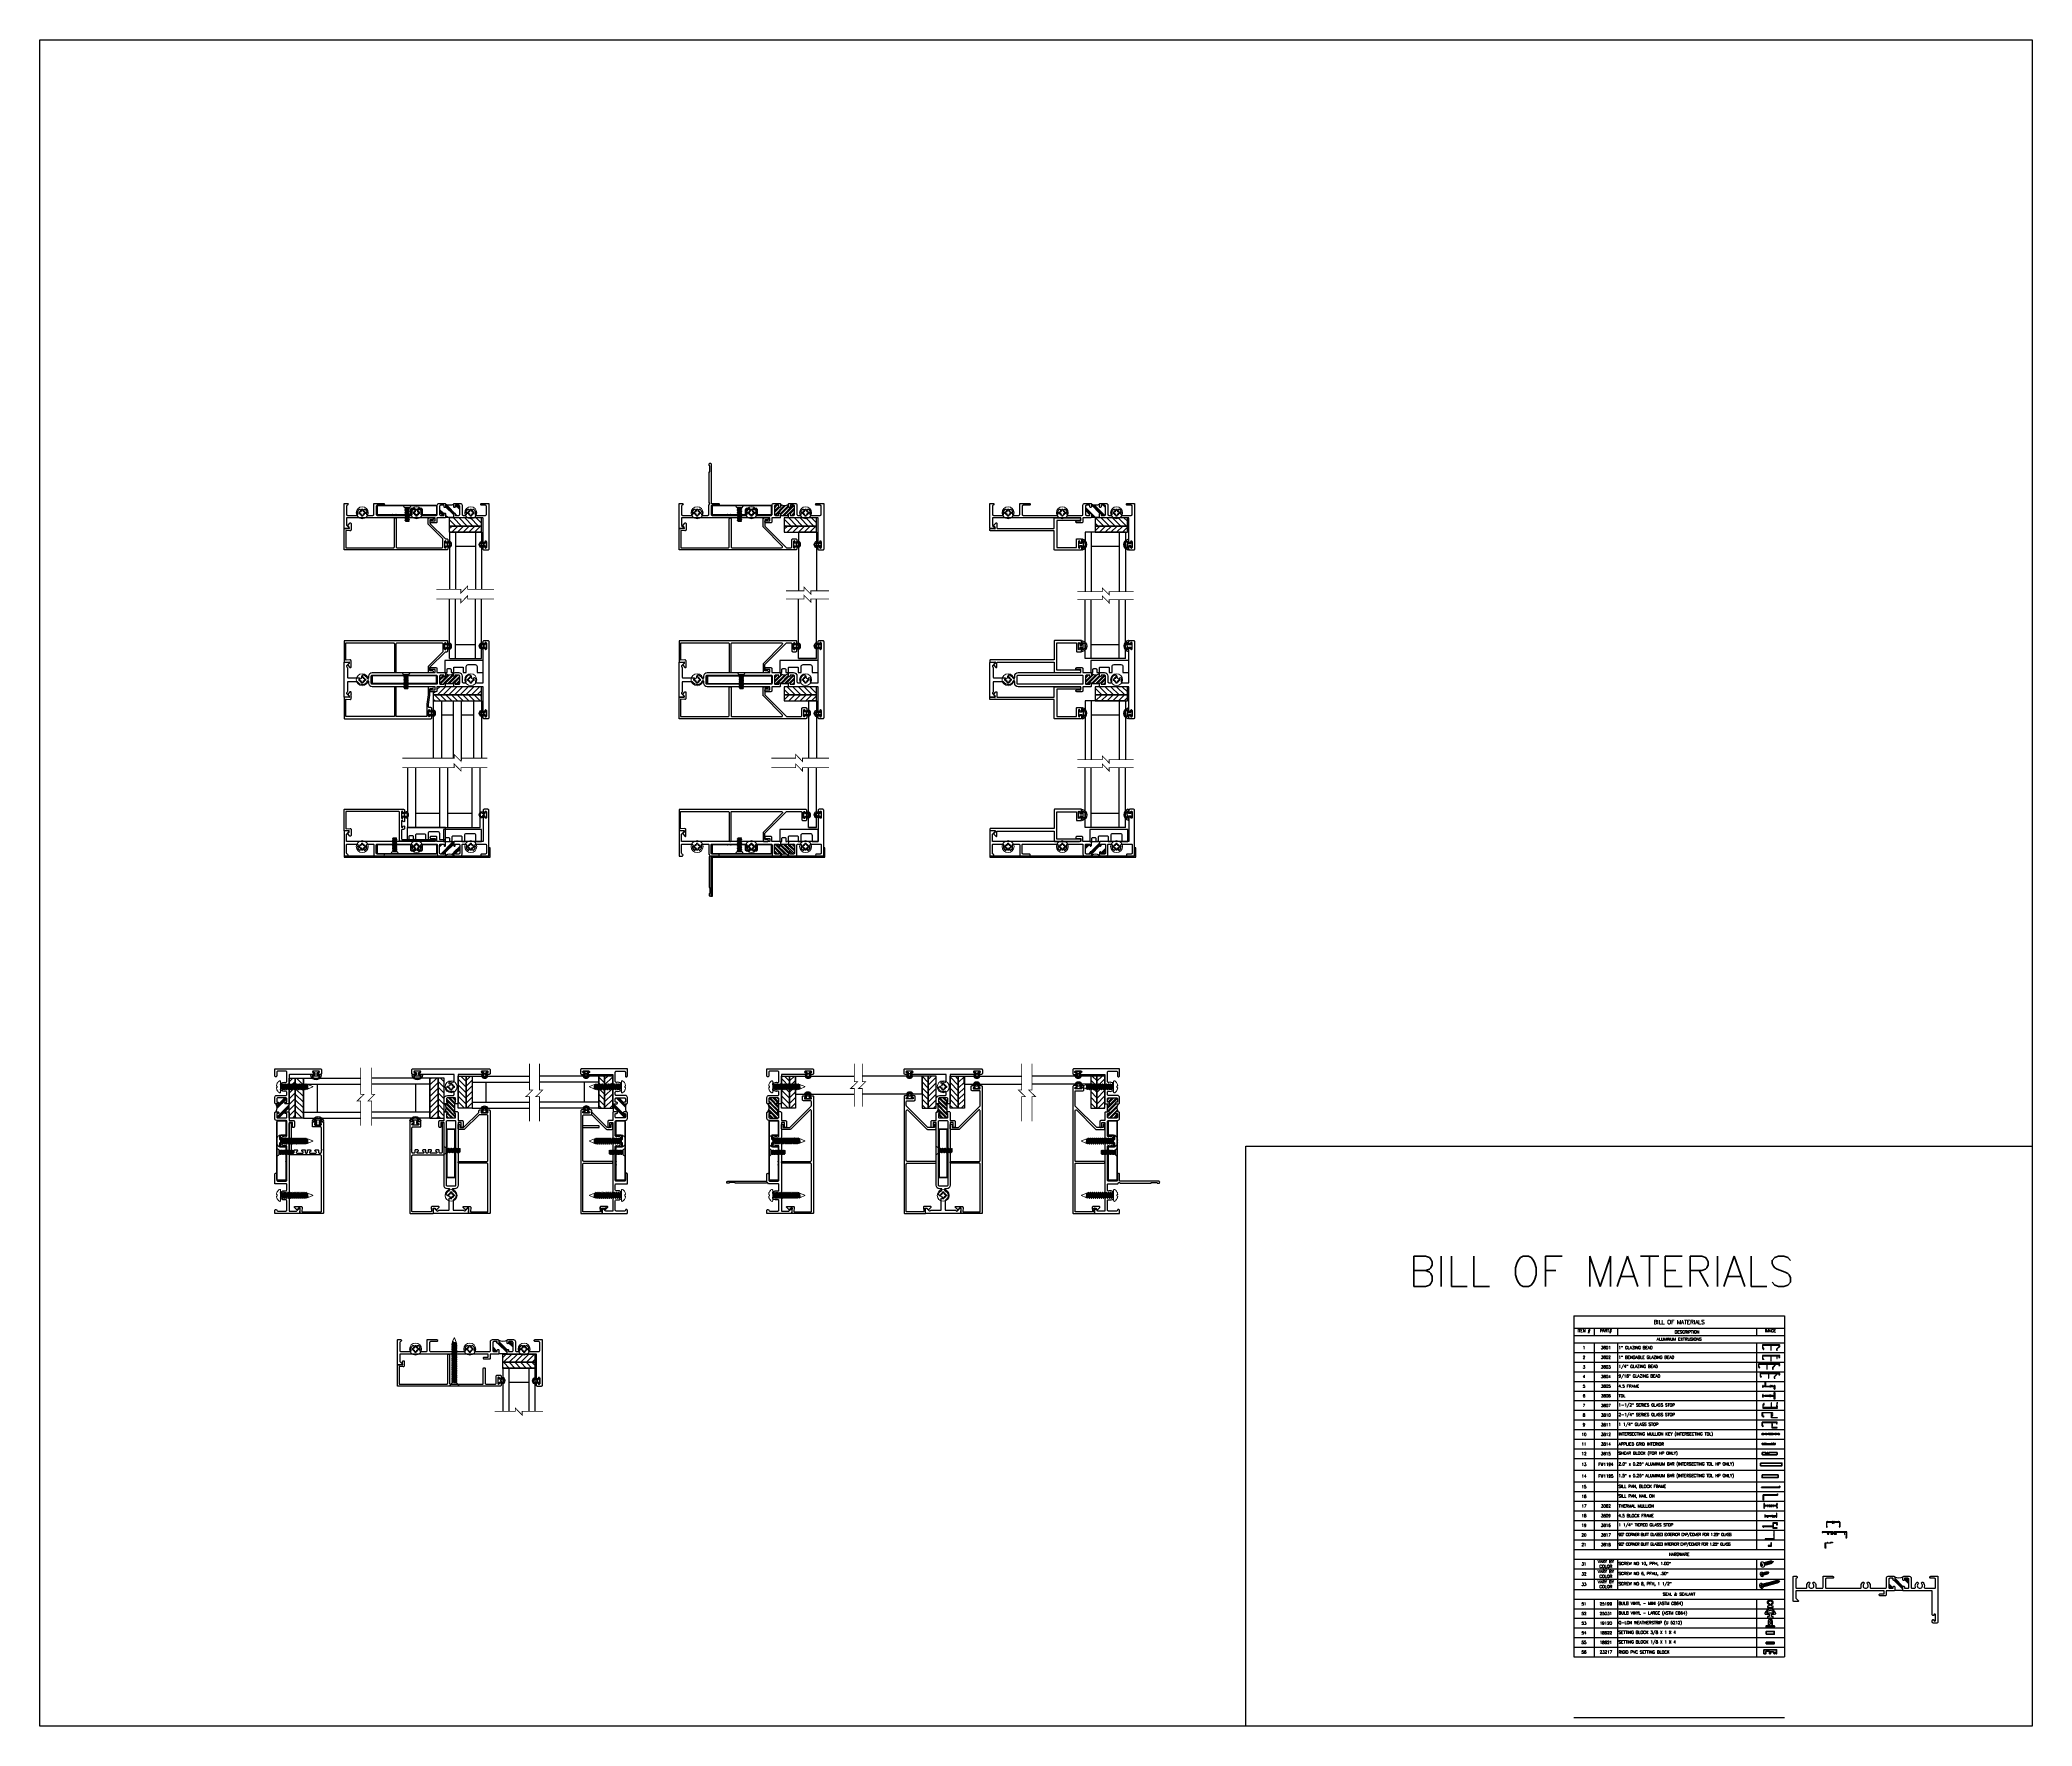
# Model space of a CAD drawing. Extents: x -23 to 190, y -172 to 85.
# Drawn here: x -13.5 to 48.5, y 32.8 to 85.3 of the extents above; entities that cross this region are included whole.
import ezdxf

# ---------------------------------------------------------------- set-up
doc = ezdxf.new("R2010")
doc.units = 0
doc.header["$MEASUREMENT"] = 0
doc.layers.get('0').update_dxf_attribs({"linetype": 'CONTINUOUS'})
for name, color, linetype in [('ALUM-RED', 1, 'CONTINUOUS'), ('Ballons', 7, 'CONTINUOUS'), ('DIM', 7, 'CONTINUOUS'), ('FRAME', 1, 'CONTINUOUS'), ('GEOMETRY', 1, 'CONTINUOUS'), ('GLASS', 7, 'CONTINUOUS'), ('MISC.', 7, 'CONTINUOUS'), ('PROFILE NUMBER', 150, 'CONTINUOUS'), ('SETTING BLOCKS', 7, 'CONTINUOUS'), ('SETTING_BLOCK', 4, 'CONTINUOUS'), ('TEXT', 7, 'CONTINUOUS')]:
    doc.layers.add(name, color=color, linetype=linetype)
doc.styles.get("Standard").update_dxf_attribs({"font": 'simplex.shx'})

# ---------------------------------------------------------------- blocks, each defined once
blk = doc.blocks.new('3801 1 INCH GLASS STOP')
blk.add_lwpolyline([(2.741, 0.327, -0.414214), (2.769, 0.299, -0.414214), (2.741, 0.271), (2.669, 0.271, 0.414214), (2.659, 0.261), (2.659, 0.167, 0.198912), (2.668, 0.145), (3.128, -0.315, 0.198912), (3.15, -0.324), (3.183, -0.324, -0.414214), (3.214, -0.355), (3.214, -0.408, -0.414214), (3.189, -0.433, -0.399638), (3.164, -0.41, 0.400364), (3.139, -0.386, 0.414214), (3.114, -0.411), (3.114, -0.581, 0.414214), (3.139, -0.606), (3.139, -0.606, 0.399638), (3.164, -0.582, -0.399638), (3.189, -0.558, -0.414214), (3.214, -0.583), (3.214, -0.637, -0.414214), (3.183, -0.668), (-0.001, -0.668, -0.414214), (-0.011, -0.658), (-0.011, -0.01, -0.440011), (0, 0), (0.149, -0.013), (0.149, 0.04), (0.115, 0.074, -0.395486), (0.114, 0.102), (0.17, 0.165, -0.691708), (0.205, 0.152), (0.205, -0.04, -0.440011), (0.171, -0.071), (0.05, -0.061, 0.440011), (0.039, -0.071), (0.039, -0.593, 0.414214), (0.049, -0.603), (1.52, -0.603, 0.414214), (1.551, -0.572), (1.551, 0.299, -0.414214), (1.579, 0.327, -0.414214), (1.607, 0.299), (1.607, -0.572, 0.414214), (1.638, -0.603), (3.027, -0.603, 0.414214), (3.058, -0.572), (3.058, -0.337, 0.198912), (3.049, -0.315), (2.612, 0.122, -0.198912), (2.603, 0.144), (2.603, 0.296, -0.414214), (2.634, 0.327)], format="xyb", close=True)
blk = doc.blocks.new('3802 45 GLASS STOP')
blk.add_lwpolyline([(3.939, -0.433, -0.399638), (3.914, -0.41, 0.400364), (3.889, -0.386, 0.414214), (3.864, -0.411), (3.864, -0.581, 0.414214), (3.889, -0.606), (3.889, -0.606, 0.399638), (3.914, -0.582, -0.399638), (3.939, -0.558, -0.414214), (3.964, -0.583), (3.964, -0.637, -0.414214), (3.933, -0.668), (-0.001, -0.668, -0.414214), (-0.011, -0.658), (-0.011, -0.01, -0.440011), (0, 0), (0.149, -0.013), (0.149, 0.04), (0.115, 0.074, -0.395486), (0.114, 0.102), (0.17, 0.165, -0.691708), (0.205, 0.152), (0.205, -0.04, -0.440011), (0.171, -0.071), (0.05, -0.061, 0.440011), (0.039, -0.071), (0.039, -0.593, 0.414214), (0.049, -0.603), (1.52, -0.603, 0.414214), (1.551, -0.572), (1.551, 0.299, -0.414214), (1.579, 0.327), (1.579, 0.327, -0.414214), (1.607, 0.299), (1.607, -0.572, 0.414214), (1.638, -0.603), (3.179, -0.603, 0.668179), (3.2, -0.55), (2.612, 0.038, -0.198912), (2.603, 0.06), (2.603, 0.296, -0.414214), (2.634, 0.327), (2.741, 0.327, -0.414214), (2.769, 0.299, -0.414214), (2.741, 0.271), (2.669, 0.271, 0.414214), (2.659, 0.261), (2.659, 0.071), (3.324, -0.594, 0.198912), (3.345, -0.603), (3.777, -0.603, 0.414214), (3.808, -0.572), (3.808, -0.355, -0.414214), (3.839, -0.324), (3.933, -0.324, -0.414214), (3.964, -0.355), (3.964, -0.408, -0.414214)], format="xyb", close=True)
blk = doc.blocks.new('3800 NAIL-ON FRAME')
h = blk.add_hatch()
h.set_pattern_fill('ANSI32', color=256, scale=0.25, style=0)
h.set_pattern_definition([(45, (-3.29232, -6.189), (-0.0662913, 0.0662913), []), (45, (-3.24812, -6.189), (-0.0662913, 0.0662913), [])])
h.paths.add_polyline_path([(2.143, 0.361, 0.414214), (2.112, 0.392), (2.017, 0.392, 0.414214), (2.006, 0.382), (2.006, 0.351, -0.414214), (1.982, 0.326, -0.414214), (1.956, 0.351), (1.956, 0.423, -0.324768), (1.706, 0.423), (1.706, 0.351, -0.414214), (1.681, 0.326, -0.414214), (1.655, 0.351), (1.655, 0.382, 0.414214), (1.645, 0.392), (1.549, 0.392, 0.414214), (1.518, 0.361), (1.518, 0.111, 0.414214), (1.549, 0.08), (1.645, 0.08, 0.414214), (1.655, 0.09), (1.655, 0.121, -0.414214), (1.681, 0.146, -0.414214), (1.706, 0.121), (1.706, 0.09, 0.414214), (1.715, 0.08), (1.946, 0.08, 0.414214), (1.956, 0.09), (1.956, 0.121, -0.414214), (1.982, 0.146, -0.414214), (2.006, 0.121), (2.006, 0.09, 0.414214), (2.017, 0.08), (2.112, 0.08, 0.414214), (2.143, 0.111)])
blk.add_line((1.706, 0.015), (1.706, 0.09))
blk.add_lwpolyline([(1.706, 0.015), (1.691, 0), (1.437, 0), (1.437, -0.125, -0.414214), (1.407, -0.156), (1.251, -0.156, -0.414214), (1.22, -0.125, -0.414214), (1.251, -0.094), (1.376, -0.094), (1.376, 0), (-1.376, 0), (-1.376, -0.224, 0.198912), (-1.373, -0.231), (-1.293, -0.31, -0.668179), (-1.3, -0.327), (-1.441, -0.327, -0.414214), (-1.451, -0.317), (-1.451, 0.444, -0.414214), (-1.441, 0.454), (-1.357, 0.454, -0.414214), (-1.326, 0.423, -0.358249), (-1.35, 0.393, 0.358249), (-1.376, 0.362), (-1.376, 0.111, 0.414214), (-1.345, 0.08), (-1.055, 0.08, 0.5024), (-1.025, 0.12, -0.280293), (-0.988, 0.264, -0.498955), (-0.939, 0.256, -0.334263), (-0.945, 0.219, 2.470836), (-0.832, 0.219, -0.334263), (-0.838, 0.256), (-0.838, 0.256, -0.498955), (-0.789, 0.264, -0.280293), (-0.752, 0.12, 0.5024), (-0.722, 0.08), (-0.556, 0.08, 0.414214), (-0.525, 0.111), (-0.525, 0.399), (-0.491, 0.434), (-0.491, 0.454), (-0.513, 0.476), (-0.513, 1.426, -0.443866), (-0.501, 1.436, 0.443866), (-0.491, 1.446), (-0.491, 1.614, 0.414214), (-0.501, 1.624), (-0.502, 1.624, -0.414214), (-0.513, 1.634), (-0.513, 1.673, -0.414214), (-0.482, 1.704, -0.414214), (-0.451, 1.673), (-0.451, 0.464, 0.414214), (-0.441, 0.454), (-0.232, 0.454, -0.414214), (-0.201, 0.423, -0.414214), (-0.232, 0.392), (-0.419, 0.392, 0.414214), (-0.451, 0.361), (-0.451, 0.111, 0.414214), (-0.419, 0.08), (0.633, 0.08, 0.5024), (0.663, 0.12, -0.280293), (0.7, 0.264, -0.498955), (0.749, 0.256, -0.334263), (0.743, 0.219, 2.470836), (0.856, 0.219, -0.334263), (0.85, 0.256, -0.498955), (0.899, 0.264, -0.280293), (0.936, 0.12, 0.5024), (0.966, 0.08), (1.412, 0.08, 0.414214), (1.444, 0.111), (1.444, 0.392, -0.414214), (1.506, 0.454), (1.674, 0.454, -0.414214), (1.706, 0.423), (1.706, 0.351, -0.414214), (1.681, 0.326, -0.414214), (1.655, 0.351), (1.655, 0.382, 0.414214), (1.645, 0.392), (1.549, 0.392, 0.414214), (1.518, 0.361), (1.518, 0.111, 0.414214), (1.549, 0.08), (1.645, 0.08, 0.414214), (1.655, 0.09), (1.655, 0.121, -0.414214), (1.681, 0.146, -0.414214), (1.706, 0.121), (1.706, 0.09, 0.414214), (1.715, 0.08), (1.946, 0.08, 0.414214), (1.956, 0.09), (1.956, 0.121, -0.414214), (1.982, 0.146, -0.414214), (2.006, 0.121), (2.006, 0.09, 0.414214), (2.017, 0.08), (2.112, 0.08, 0.414214), (2.143, 0.111), (2.143, 0.361, 0.414214), (2.112, 0.392), (2.017, 0.392, 0.414214), (2.006, 0.382), (2.006, 0.351, -0.414214), (1.982, 0.326), (1.982, 0.326, -0.414214), (1.956, 0.351), (1.956, 0.423, -0.414214), (1.988, 0.454), (2.157, 0.454, -0.414214), (2.219, 0.392), (2.219, 0.111, 0.414214), (2.249, 0.08), (2.321, 0.08, 0.5024), (2.351, 0.12, -0.280293), (2.388, 0.264, -0.498955), (2.437, 0.256, -0.334263), (2.431, 0.219, 2.470836), (2.544, 0.219, -0.334263), (2.538, 0.256, -0.498955), (2.587, 0.264, -0.280293), (2.624, 0.12, 0.5024), (2.654, 0.08), (2.943, 0.08, 0.414214), (2.975, 0.111), (2.975, 0.361, 0.414214), (2.943, 0.392), (2.831, 0.392, -0.414214), (2.799, 0.423, -0.414214), (2.831, 0.454), (3.04, 0.454, -0.414214), (3.049, 0.444), (3.049, 0.444), (3.049, -0.969, -0.414214), (3.018, -1), (2.905, -1, -0.414214), (2.874, -0.969), (2.874, -0.918, -0.414214), (2.9, -0.893), (2.9, -0.893, -0.399638), (2.924, -0.916, 0.399638), (2.949, -0.94), (2.95, -0.94, 0.414214), (2.975, -0.915), (2.975, -0.745, 0.414214), (2.95, -0.72), (2.949, -0.72, 0.399638), (2.924, -0.744, -0.399638), (2.9, -0.768, -0.414214), (2.874, -0.743), (2.874, -0.691), (2.874, 0), (1.971, 0), (1.956, 0.015), (1.956, 0.09)], format="xyb")
blk.add_arc((1.831, 0.596), 0.214, 234.01573, 305.98427)
blk = doc.blocks.new('3806 MULLION')
h = blk.add_hatch()
h.set_pattern_fill('ANSI32', color=256, scale=0.25, style=0)
h.set_pattern_definition([(45, (-1.96831, -4.979215), (-0.0662913, 0.0662913), []), (45, (-1.92411, -4.979215), (-0.0662913, 0.0662913), [])])
h.paths.add_polyline_path([(-1.369, 0.094, -0.414214), (-1.394, 0.118), (-1.394, 0.134, 0.414214), (-1.404, 0.144), (-1.5, 0.144, 0.414214), (-1.531, 0.113), (-1.531, -0.113, 0.414214), (-1.5, -0.143), (-1.404, -0.143, 0.414214), (-1.394, -0.133), (-1.394, -0.118, -0.414214), (-1.369, -0.094, -0.414214), (-1.344, -0.118), (-1.093, -0.118, -0.414214), (-1.068, -0.094, -0.414214), (-1.043, -0.118), (-1.043, -0.133, 0.414214), (-1.033, -0.143), (-0.937, -0.143, 0.414214), (-0.906, -0.113), (-0.906, 0.113, 0.414214), (-0.937, 0.144), (-1.033, 0.144, 0.414214), (-1.043, 0.134), (-1.043, 0.118, -0.414214), (-1.068, 0.094, -0.414214), (-1.093, 0.118), (-1.093, 0.188, -0.275826), (-1.344, 0.188), (-1.344, 0.118, -0.414214)])
for p, q in [((-1.344, -0.118), (-1.093, -0.118)), ((-1.344, -0.203), (-1.344, -0.133))]:
    blk.add_line(p, q)
for points in [[(-1.093, -0.133), (-1.093, -0.118, -0.414214), (-1.068, -0.094, -0.414214), (-1.043, -0.118), (-1.043, -0.133, 0.414214), (-1.033, -0.143), (-0.937, -0.143, 0.414214), (-0.906, -0.113), (-0.906, 0.113, 0.414214), (-0.937, 0.144), (-1.033, 0.144, 0.414214), (-1.043, 0.134), (-1.043, 0.118, -0.414214), (-1.068, 0.094, -0.414214), (-1.093, 0.118), (-1.093, 0.188, -0.414214), (-1.062, 0.219), (-0.937, 0.219, -0.414214), (-0.831, 0.113), (-0.831, -0.062, 0.414214), (-0.8, -0.094), (-0.738, -0.094, 0.517938), (-0.709, -0.052, -0.42659), (-0.608, 0.149, -0.510157), (-0.56, 0.113), (-0.56, 0.112, -0.323599), (-0.586, 0.077, 2.284894), (-0.483, 0.018, -0.323599), (-0.466, 0.058), (-0.465, 0.058, -0.510157), (-0.41, 0.035, -0.142368), (-0.415, -0.052, 0.517938), (-0.386, -0.094), (-0.175, -0.094), (-0.175, 0.91), (-0.175, 0.961, -0.414214), (-0.15, 0.986, -0.399638), (-0.125, 0.962, 0.399638), (-0.1, 0.939), (-0.1, 0.939, 0.414214), (-0.075, 0.964), (-0.075, 1.134, 0.414214), (-0.1, 1.159), (-0.1, 1.159, 0.399638), (-0.125, 1.135, -0.399638), (-0.15, 1.111), (-0.15, 1.111, -0.414214), (-0.175, 1.136), (-0.175, 1.188, -0.414214), (-0.144, 1.219), (-0.031, 1.219, -0.414214), (0, 1.188), (0, 0), (0, -1.188, -0.414214), (-0.031, -1.219), (-0.144, -1.219, -0.414214), (-0.175, -1.188), (-0.175, -1.136, -0.414214), (-0.15, -1.111), (-0.15, -1.111, -0.399638), (-0.125, -1.135, 0.399638), (-0.1, -1.159), (-0.1, -1.159, 0.414214), (-0.075, -1.133), (-0.075, -0.964, 0.414214), (-0.1, -0.938), (-0.1, -0.938, 0.399638), (-0.125, -0.962, -0.399638), (-0.15, -0.986, -0.414214), (-0.175, -0.961), (-0.175, -0.909), (-0.175, -0.219), (-1.078, -0.219), (-1.093, -0.203)], [(-3.625, -0.143, -0.414214), (-3.656, -0.113), (-3.656, 0.113, -0.414214), (-3.625, 0.144), (-1.637, 0.144, -0.414214), (-1.606, 0.113), (-1.606, -0.113, -0.414214), (-1.637, -0.143)]]:
    blk.add_lwpolyline(points, format="xyb", close=True)
blk.add_lwpolyline([(-1.344, -0.203), (-1.359, -0.219), (-1.612, -0.219), (-1.612, -0.344, -0.414214), (-1.643, -0.374), (-1.799, -0.374, -0.414214), (-1.83, -0.344, -0.414214), (-1.799, -0.312), (-1.674, -0.312), (-1.674, -0.219), (-3.625, -0.219, -0.414214), (-3.731, -0.113), (-3.731, -0.068, 0.414214), (-3.762, -0.037), (-3.764, -0.037, 0.308174), (-3.793, -0.057, -0.627979), (-4.073, -0.078, 0.267949), (-4.1, -0.062), (-4.39, -0.062, 0.414214), (-4.4, -0.072), (-4.4, -0.37, -0.237131), (-4.413, -0.395, 0.457629), (-4.416, -0.441), (-4.346, -0.511, -0.668179), (-4.36, -0.546), (-4.49, -0.546, -0.414214), (-4.5, -0.535), (-4.5, 0), (-4.5, 0.536, -0.414214), (-4.49, 0.546), (-4.36, 0.546, -0.668179), (-4.346, 0.511), (-4.416, 0.441, 0.457629), (-4.413, 0.395, -0.237131), (-4.4, 0.37), (-4.4, 0.073, 0.414214), (-4.39, 0.063), (-4.045, 0.063, -0.500407), (-4.016, 0.023, 2.386509), (-3.914, 0.077, -0.326072), (-3.94, 0.113, -0.502305), (-3.892, 0.149, -0.227368), (-3.793, 0.057, 0.308174), (-3.764, 0.038), (-3.762, 0.038, 0.414214), (-3.731, 0.069), (-3.731, 0.113, -0.414214), (-3.625, 0.219), (-1.674, 0.219), (-1.674, 0.313), (-1.799, 0.313, -0.414214), (-1.83, 0.344, -0.414214), (-1.799, 0.375), (-1.643, 0.375, -0.414214), (-1.612, 0.344), (-1.612, 0.228, 0.414214), (-1.602, 0.219), (-1.375, 0.219, -0.414214), (-1.344, 0.188), (-1.344, 0.118, -0.414214), (-1.369, 0.094, -0.414214), (-1.394, 0.118), (-1.394, 0.134, 0.414214), (-1.404, 0.144), (-1.5, 0.144, 0.414214), (-1.531, 0.113), (-1.531, -0.113, 0.414214), (-1.5, -0.143), (-1.404, -0.143, 0.414214), (-1.394, -0.133), (-1.394, -0.118, -0.414214), (-1.369, -0.094, -0.414214), (-1.344, -0.118), (-1.344, -0.133)], format="xyb")
blk.add_arc((-1.219, 0.398), 0.245, 239.15951, 300.84049)
blk = doc.blocks.new('3811 114 GLASS STOP')
blk.add_lwpolyline([(1.964, 0.69), (1.984, 0.67), (2.652, 0.67, -0.414214), (2.683, 0.639), (2.683, 0.401, 0.414214), (2.693, 0.391), (2.829, 0.391, 0.414214), (2.839, 0.401), (2.839, 0.475, 0.414214), (2.814, 0.5, 0.399638), (2.789, 0.477, -0.400364), (2.764, 0.453, -0.414214), (2.739, 0.478), (2.739, 0.648, -0.414214), (2.764, 0.673), (2.764, 0.673, -0.399638), (2.789, 0.649, 0.399638), (2.814, 0.625, 0.414214), (2.839, 0.65), (2.839, 0.725, 0.414214), (2.829, 0.735), (2.829, 0.735), (2.829, 0.735), (2.829, 0.735), (-0.001, 0.735, 0.414214), (-0.011, 0.725), (-0.011, 0.01, 0.440011), (0, 0), (0.138, 0.012, -0.440011), (0.149, 0.002), (0.149, -0.04), (0.115, -0.074, 0.395486), (0.114, -0.102), (0.17, -0.165, 0.691708), (0.205, -0.152), (0.205, 0.04, 0.440011), (0.171, 0.071), (0.05, 0.061, -0.440011), (0.039, 0.071), (0.039, 0.66, -0.414214), (0.049, 0.67), (1.777, 0.67, -0.414214), (1.808, 0.639), (1.808, -0.317, 0.414214), (1.818, -0.327), (2.781, -0.327, 0.414214), (2.809, -0.299, 0.414214), (2.781, -0.271), (1.895, -0.271, -0.414214), (1.864, -0.24), (1.864, -0.206, -0.414214), (1.895, -0.175), (1.954, -0.175, 0.414214), (1.964, -0.165), (1.964, -0.091, 0.414214), (1.939, -0.066, 0.399638), (1.914, -0.089, -0.400364), (1.889, -0.113, -0.414214), (1.864, -0.088), (1.864, 0.082, -0.414214), (1.889, 0.107, -0.400364), (1.914, 0.083, 0.399638), (1.939, 0.059, 0.414214), (1.964, 0.084), (1.964, 0.159, 0.414214), (1.954, 0.169), (1.895, 0.169, -0.414214), (1.864, 0.2), (1.864, 0.204, -0.414214), (1.895, 0.235), (1.954, 0.235, 0.414214), (1.964, 0.245), (1.964, 0.319, 0.414214), (1.939, 0.344, 0.399638), (1.914, 0.321, -0.400364), (1.889, 0.297, -0.414214), (1.864, 0.322), (1.864, 0.492, -0.414214), (1.889, 0.517, -0.400364), (1.914, 0.493, 0.399638), (1.939, 0.469, 0.414214), (1.964, 0.494), (1.964, 0.569, 0.414214), (1.954, 0.579), (1.895, 0.579, -0.414214), (1.864, 0.61), (1.864, 0.639, -0.414214), (1.895, 0.67), (1.964, 0.67)], format="xyb", close=True)
blk = doc.blocks.new('GSFDG')
at = {"color": 7, "linetype": 'Continuous', "lineweight": 15}
for p, q in [((35.49, 41.01), (35.46, 41.02)), ((35.46, 40.98), (35.49, 40.97)), ((35.51, 41.01), (35.49, 41.01)), ((35.53, 41.01), (35.49, 41.01)), ((35.53, 40.99), (35.49, 40.97)), ((35.49, 40.97), (35.51, 40.96)), ((35.52, 41.04), (35.51, 41.01)), ((35.55, 41.02), (35.51, 41.01)), ((35.55, 40.97), (35.51, 40.96)), ((35.51, 40.96), (35.52, 40.93)), ((35.52, 41.08), (35.52, 41.04)), ((35.54, 41.04), (35.52, 41.04)), ((35.52, 40.99), (35.53, 40.99)), ((35.52, 40.93), (35.52, 40.89)), ((35.55, 40.93), (35.52, 40.93)), ((35.55, 41.02), (35.53, 41.01)), ((35.53, 40.99), (35.55, 40.97)), ((35.54, 41.03), (35.54, 41.07)), ((35.55, 41), (35.54, 41.03)), ((35.54, 40.92), (35.55, 40.94)), ((35.54, 40.88), (35.54, 40.92)), ((35.57, 40.99), (35.55, 41)), ((35.55, 40.97), (35.56, 40.95)), ((35.58, 40.96), (35.55, 40.94)), ((35.55, 40.94), (35.57, 40.95)), ((35.6, 40.98), (35.57, 40.99)), ((35.6, 40.96), (35.57, 40.95)), ((35.57, 40.95), (35.6, 40.94)), ((35.62, 41.04), (35.58, 41.08)), ((35.58, 40.96), (35.6, 40.97)), ((35.6, 41.08), (35.59, 41.08)), ((35.62, 41.08), (35.61, 41.06)), ((35.62, 41.04), (35.62, 41.04)), ((35.64, 41.09), (35.63, 41.09)), ((35.63, 40.92), (35.64, 40.97)), ((35.65, 40.93), (35.66, 40.93)), ((35.68, 41.1), (35.67, 41.1)), ((35.68, 40.94), (35.68, 40.95)), ((35.69, 40.94), (35.7, 40.94)), ((35.72, 41.11), (35.71, 41.11)), ((35.72, 40.95), (35.72, 40.96)), ((35.73, 40.95), (35.74, 40.96)), ((35.76, 41.12), (35.75, 41.12)), ((35.76, 40.97), (35.76, 40.97)), ((35.77, 40.96), (35.78, 40.97)), ((35.8, 41.13), (35.79, 41.13)), ((35.8, 40.98), (35.8, 40.98)), ((35.81, 40.98), (35.82, 40.98)), ((35.84, 41.14), (35.83, 41.14)), ((35.84, 40.99), (35.84, 40.99)), ((35.85, 41.14), (35.85, 41.14)), ((35.85, 40.99), (35.86, 40.99)), ((35.9, 41.14), (35.88, 41.14)), ((35.9, 41.01), (35.91, 41.01)), ((35.92, 41.14), (35.92, 41.14)), ((35.93, 41.03), (35.95, 41.04))]:
    blk.add_line(p, q, dxfattribs=at)
at = {"color": 7, "linetype": 'Continuous', "lineweight": 15, "flags": 128}
for points in [[(35.53, 41.12), (35.53, 41.12), (35.53, 41.12), (35.54, 41.12), (35.54, 41.12), (35.54, 41.12), (35.55, 41.12), (35.55, 41.11), (35.55, 41.11), (35.55, 41.11), (35.56, 41.11), (35.56, 41.11), (35.56, 41.11), (35.56, 41.1), (35.57, 41.1), (35.57, 41.1), (35.57, 41.1), (35.57, 41.1), (35.58, 41.09), (35.58, 41.09), (35.58, 41.09), (35.58, 41.09), (35.59, 41.08), (35.59, 41.08), (35.59, 41.08), (35.59, 41.08), (35.59, 41.07), (35.6, 41.07), (35.6, 41.07), (35.6, 41.06), (35.6, 41.06), (35.6, 41.06), (35.61, 41.05), (35.61, 41.05), (35.61, 41.05), (35.61, 41.04), (35.61, 41.04), (35.61, 41.04), (35.62, 41.03), (35.62, 41.03), (35.62, 41.03), (35.62, 41.02), (35.62, 41.02), (35.62, 41.02), (35.62, 41.01), (35.63, 41.01), (35.63, 41), (35.63, 41), (35.63, 41), (35.63, 40.99), (35.63, 40.99), (35.63, 40.99), (35.63, 40.98), (35.63, 40.98), (35.63, 40.97), (35.63, 40.97), (35.63, 40.97), (35.63, 40.96), (35.63, 40.96), (35.63, 40.96), (35.63, 40.95), (35.63, 40.95), (35.63, 40.94), (35.63, 40.94), (35.63, 40.94), (35.63, 40.93), (35.63, 40.93), (35.63, 40.93), (35.63, 40.92), (35.63, 40.92), (35.63, 40.92), (35.63, 40.91), (35.63, 40.91), (35.63, 40.91), (35.63, 40.9), (35.63, 40.9), (35.62, 40.9), (35.62, 40.89), (35.62, 40.89), (35.62, 40.89), (35.62, 40.88), (35.62, 40.88), (35.62, 40.88), (35.61, 40.88), (35.61, 40.87), (35.61, 40.87), (35.61, 40.87), (35.61, 40.87), (35.61, 40.86), (35.6, 40.86), (35.6, 40.86), (35.6, 40.86), (35.6, 40.86), (35.6, 40.85), (35.59, 40.85), (35.59, 40.85), (35.59, 40.85), (35.59, 40.85), (35.59, 40.85), (35.58, 40.84), (35.58, 40.84), (35.58, 40.84), (35.58, 40.84), (35.57, 40.84), (35.57, 40.84), (35.57, 40.84), (35.57, 40.84), (35.56, 40.84), (35.56, 40.84), (35.56, 40.84), (35.56, 40.84), (35.55, 40.83), (35.55, 40.83), (35.55, 40.83), (35.55, 40.83), (35.54, 40.84), (35.54, 40.84), (35.54, 40.84), (35.53, 40.84), (35.53, 40.84), (35.53, 40.84), (35.53, 40.84), (35.52, 40.84), (35.52, 40.84), (35.52, 40.84), (35.52, 40.84), (35.51, 40.84), (35.51, 40.84), (35.51, 40.85), (35.5, 40.85), (35.5, 40.85), (35.5, 40.85), (35.5, 40.85), (35.49, 40.85), (35.49, 40.86), (35.49, 40.86), (35.49, 40.86), (35.48, 40.86), (35.48, 40.87), (35.48, 40.87), (35.48, 40.87), (35.47, 40.87), (35.47, 40.88), (35.47, 40.88), (35.47, 40.88), (35.47, 40.88), (35.46, 40.89), (35.46, 40.89), (35.46, 40.89), (35.46, 40.9), (35.46, 40.9), (35.45, 40.9), (35.45, 40.91), (35.45, 40.91), (35.45, 40.91), (35.45, 40.92), (35.44, 40.92), (35.44, 40.92), (35.44, 40.93), (35.44, 40.93), (35.44, 40.93), (35.44, 40.94), (35.44, 40.94), (35.43, 40.94), (35.43, 40.95), (35.43, 40.95), (35.43, 40.95), (35.43, 40.96), (35.43, 40.96), (35.43, 40.97), (35.43, 40.97), (35.43, 40.97), (35.43, 40.98), (35.43, 40.98), (35.43, 40.98), (35.43, 40.99), (35.43, 40.99), (35.43, 41), (35.42, 41), (35.42, 41), (35.42, 41.01), (35.42, 41.01), (35.42, 41.01), (35.43, 41.02), (35.43, 41.02), (35.43, 41.03), (35.43, 41.03), (35.43, 41.03), (35.43, 41.04), (35.43, 41.04), (35.43, 41.04), (35.43, 41.05), (35.43, 41.05), (35.43, 41.05), (35.43, 41.06), (35.43, 41.06), (35.43, 41.06), (35.43, 41.07), (35.44, 41.07), (35.44, 41.07), (35.44, 41.07), (35.44, 41.08), (35.44, 41.08), (35.44, 41.08), (35.44, 41.09), (35.45, 41.09), (35.45, 41.09), (35.45, 41.09), (35.45, 41.1), (35.45, 41.1), (35.46, 41.1), (35.46, 41.1), (35.46, 41.1), (35.46, 41.11), (35.46, 41.11), (35.47, 41.11), (35.47, 41.11), (35.47, 41.11), (35.47, 41.11), (35.47, 41.12), (35.48, 41.12), (35.48, 41.12), (35.48, 41.12), (35.48, 41.12), (35.49, 41.12), (35.49, 41.12), (35.49, 41.12), (35.49, 41.12), (35.5, 41.12), (35.5, 41.12), (35.5, 41.12), (35.5, 41.12), (35.51, 41.12), (35.51, 41.12), (35.51, 41.12), (35.52, 41.12), (35.52, 41.12), (35.52, 41.12), (35.52, 41.12), (35.53, 41.12), (35.53, 41.12)], [(35.52, 40.99), (35.49, 40.99), (35.46, 40.98)], [(35.54, 41.07), (35.54, 41.07), (35.52, 41.08)], [(35.54, 40.91), (35.54, 40.91), (35.52, 40.89)], [(35.62, 41.08), (35.62, 41.08), (35.62, 41.08), (35.62, 41.08), (35.63, 41.08), (35.63, 41.09), (35.63, 41.09), (35.63, 41.09), (35.63, 41.09), (35.64, 41.09), (35.64, 41.09), (35.64, 41.09), (35.64, 41.09), (35.65, 41.09), (35.65, 41.09), (35.65, 41.09), (35.65, 41.09), (35.65, 41.09), (35.66, 41.09), (35.66, 41.09), (35.66, 41.09), (35.66, 41.09), (35.67, 41.09), (35.67, 41.08), (35.67, 41.08), (35.67, 41.08), (35.68, 41.08), (35.68, 41.08), (35.68, 41.08), (35.68, 41.08), (35.69, 41.07), (35.69, 41.07), (35.69, 41.07), (35.69, 41.07), (35.69, 41.07), (35.7, 41.06), (35.7, 41.06), (35.7, 41.06), (35.7, 41.06), (35.7, 41.06), (35.7, 41.05), (35.71, 41.05), (35.71, 41.05), (35.71, 41.05), (35.71, 41.04), (35.71, 41.04), (35.71, 41.04), (35.71, 41.04), (35.71, 41.03), (35.72, 41.03), (35.72, 41.03), (35.72, 41.02), (35.72, 41.02), (35.72, 41.02), (35.72, 41.02), (35.72, 41.01), (35.72, 41.01), (35.72, 41.01), (35.72, 41), (35.72, 41), (35.72, 41), (35.72, 41), (35.72, 40.99), (35.72, 40.99), (35.72, 40.99), (35.72, 40.99), (35.72, 40.98), (35.72, 40.98), (35.72, 40.98), (35.72, 40.98), (35.72, 40.97), (35.72, 40.97), (35.72, 40.97), (35.72, 40.97), (35.72, 40.97), (35.72, 40.96), (35.72, 40.96), (35.71, 40.96), (35.71, 40.96), (35.71, 40.96), (35.71, 40.95), (35.71, 40.95), (35.71, 40.95), (35.71, 40.95), (35.71, 40.95), (35.7, 40.95), (35.7, 40.95), (35.7, 40.95), (35.7, 40.95), (35.7, 40.94), (35.7, 40.94), (35.7, 40.94), (35.69, 40.94), (35.69, 40.94), (35.69, 40.94), (35.69, 40.94), (35.69, 40.94), (35.68, 40.94), (35.68, 40.94), (35.68, 40.94), (35.68, 40.94), (35.68, 40.94), (35.68, 40.94)], [(35.66, 41.09), (35.66, 41.09), (35.66, 41.09), (35.66, 41.09), (35.67, 41.1), (35.67, 41.1), (35.67, 41.1), (35.67, 41.1), (35.67, 41.1), (35.68, 41.1), (35.68, 41.1), (35.68, 41.1), (35.68, 41.1), (35.69, 41.1), (35.69, 41.1), (35.69, 41.1), (35.69, 41.1), (35.69, 41.1), (35.7, 41.1), (35.7, 41.1), (35.7, 41.1), (35.7, 41.1), (35.71, 41.1), (35.71, 41.1), (35.71, 41.09), (35.71, 41.09), (35.72, 41.09), (35.72, 41.09), (35.72, 41.09), (35.72, 41.09), (35.73, 41.08), (35.73, 41.08), (35.73, 41.08), (35.73, 41.08), (35.73, 41.08), (35.74, 41.07), (35.74, 41.07), (35.74, 41.07), (35.74, 41.07), (35.74, 41.07), (35.74, 41.06), (35.75, 41.06), (35.75, 41.06), (35.75, 41.06), (35.75, 41.05), (35.75, 41.05), (35.75, 41.05), (35.75, 41.05), (35.75, 41.04), (35.76, 41.04), (35.76, 41.04), (35.76, 41.04), (35.76, 41.03), (35.76, 41.03), (35.76, 41.03), (35.76, 41.02), (35.76, 41.02), (35.76, 41.02), (35.76, 41.02), (35.76, 41.01), (35.76, 41.01), (35.76, 41.01), (35.76, 41), (35.76, 41), (35.76, 41), (35.76, 41), (35.76, 40.99), (35.76, 40.99), (35.76, 40.99), (35.76, 40.99), (35.76, 40.98), (35.76, 40.98), (35.76, 40.98), (35.76, 40.98), (35.76, 40.98), (35.76, 40.97), (35.76, 40.97), (35.75, 40.97), (35.75, 40.97), (35.75, 40.97), (35.75, 40.97), (35.75, 40.96), (35.75, 40.96), (35.75, 40.96), (35.75, 40.96), (35.74, 40.96), (35.74, 40.96), (35.74, 40.96), (35.74, 40.96), (35.74, 40.96), (35.74, 40.95), (35.73, 40.95), (35.73, 40.95), (35.73, 40.95), (35.73, 40.95), (35.73, 40.95), (35.73, 40.95), (35.72, 40.95), (35.72, 40.95), (35.72, 40.95), (35.72, 40.95), (35.72, 40.95), (35.72, 40.95)], [(35.7, 41.1), (35.7, 41.1), (35.7, 41.1), (35.7, 41.1), (35.71, 41.11), (35.71, 41.11), (35.71, 41.11), (35.71, 41.11), (35.71, 41.11), (35.72, 41.11), (35.72, 41.11), (35.72, 41.11), (35.72, 41.11), (35.73, 41.11), (35.73, 41.11), (35.73, 41.11), (35.73, 41.11), (35.73, 41.11), (35.74, 41.11), (35.74, 41.11), (35.74, 41.11), (35.74, 41.11), (35.75, 41.11), (35.75, 41.11), (35.75, 41.1), (35.75, 41.1), (35.76, 41.1), (35.76, 41.1), (35.76, 41.1), (35.76, 41.1), (35.76, 41.1), (35.77, 41.09), (35.77, 41.09), (35.77, 41.09), (35.77, 41.09), (35.78, 41.09), (35.78, 41.08), (35.78, 41.08), (35.78, 41.08), (35.78, 41.08), (35.78, 41.07), (35.79, 41.07), (35.79, 41.07), (35.79, 41.07), (35.79, 41.06), (35.79, 41.06), (35.79, 41.06), (35.79, 41.06), (35.79, 41.05), (35.79, 41.05), (35.8, 41.05), (35.8, 41.05), (35.8, 41.04), (35.8, 41.04), (35.8, 41.04), (35.8, 41.03), (35.8, 41.03), (35.8, 41.03), (35.8, 41.03), (35.8, 41.02), (35.8, 41.02), (35.8, 41.02), (35.8, 41.02), (35.8, 41.01), (35.8, 41.01), (35.8, 41.01), (35.8, 41.01), (35.8, 41), (35.8, 41), (35.8, 41), (35.8, 41), (35.8, 40.99), (35.8, 40.99), (35.8, 40.99), (35.8, 40.99), (35.8, 40.98), (35.79, 40.98), (35.79, 40.98), (35.79, 40.98), (35.79, 40.98), (35.79, 40.98), (35.79, 40.97), (35.79, 40.97), (35.79, 40.97), (35.79, 40.97), (35.78, 40.97), (35.78, 40.97), (35.78, 40.97), (35.78, 40.97), (35.78, 40.97), (35.78, 40.97), (35.77, 40.96), (35.77, 40.96), (35.77, 40.96), (35.77, 40.96), (35.77, 40.96), (35.77, 40.96), (35.76, 40.96), (35.76, 40.96), (35.76, 40.96), (35.76, 40.97), (35.76, 40.97), (35.76, 40.97)], [(35.74, 41.11), (35.74, 41.11), (35.74, 41.11), (35.74, 41.12), (35.74, 41.12), (35.75, 41.12), (35.75, 41.12), (35.75, 41.12), (35.75, 41.12), (35.76, 41.12), (35.76, 41.12), (35.76, 41.12), (35.76, 41.12), (35.77, 41.12), (35.77, 41.12), (35.77, 41.12), (35.77, 41.12), (35.77, 41.12), (35.78, 41.12), (35.78, 41.12), (35.78, 41.12), (35.78, 41.12), (35.79, 41.12), (35.79, 41.12), (35.79, 41.12), (35.79, 41.11), (35.8, 41.11), (35.8, 41.11), (35.8, 41.11), (35.8, 41.11), (35.8, 41.11), (35.81, 41.1), (35.81, 41.1), (35.81, 41.1), (35.81, 41.1), (35.82, 41.1), (35.82, 41.09), (35.82, 41.09), (35.82, 41.09), (35.82, 41.09), (35.82, 41.08), (35.82, 41.08), (35.83, 41.08), (35.83, 41.08), (35.83, 41.08), (35.83, 41.07), (35.83, 41.07), (35.83, 41.07), (35.83, 41.07), (35.83, 41.06), (35.84, 41.06), (35.84, 41.06), (35.84, 41.05), (35.84, 41.05), (35.84, 41.05), (35.84, 41.05), (35.84, 41.04), (35.84, 41.04), (35.84, 41.04), (35.84, 41.03), (35.84, 41.03), (35.84, 41.03), (35.84, 41.03), (35.84, 41.02), (35.84, 41.02), (35.84, 41.02), (35.84, 41.02), (35.84, 41.01), (35.84, 41.01), (35.84, 41.01), (35.84, 41.01), (35.84, 41), (35.84, 41), (35.84, 41), (35.84, 41), (35.84, 41), (35.83, 40.99), (35.83, 40.99), (35.83, 40.99), (35.83, 40.99), (35.83, 40.99), (35.83, 40.99), (35.83, 40.98), (35.83, 40.98), (35.83, 40.98), (35.82, 40.98), (35.82, 40.98), (35.82, 40.98), (35.82, 40.98), (35.82, 40.98), (35.82, 40.98), (35.81, 40.98), (35.81, 40.98), (35.81, 40.97), (35.81, 40.97), (35.81, 40.97), (35.81, 40.97), (35.8, 40.97), (35.8, 40.97), (35.8, 40.98), (35.8, 40.98), (35.8, 40.98), (35.8, 40.98)], [(35.78, 41.12), (35.78, 41.12), (35.78, 41.13), (35.78, 41.13), (35.78, 41.13), (35.79, 41.13), (35.79, 41.13), (35.79, 41.13), (35.79, 41.13), (35.8, 41.13), (35.8, 41.13), (35.8, 41.13), (35.8, 41.13), (35.8, 41.13), (35.81, 41.13), (35.81, 41.13), (35.81, 41.13), (35.81, 41.13), (35.82, 41.13), (35.82, 41.13), (35.82, 41.13), (35.82, 41.13), (35.83, 41.13), (35.83, 41.13), (35.83, 41.13), (35.83, 41.12), (35.84, 41.12), (35.84, 41.12), (35.84, 41.12), (35.84, 41.12), (35.84, 41.12), (35.85, 41.12), (35.85, 41.11), (35.85, 41.11), (35.85, 41.11), (35.85, 41.11), (35.86, 41.1), (35.86, 41.1), (35.86, 41.1), (35.86, 41.1), (35.86, 41.1), (35.86, 41.09), (35.87, 41.09), (35.87, 41.09), (35.87, 41.09), (35.87, 41.08), (35.87, 41.08), (35.87, 41.08), (35.87, 41.08), (35.87, 41.07), (35.88, 41.07), (35.88, 41.07), (35.88, 41.06), (35.88, 41.06), (35.88, 41.06), (35.88, 41.06), (35.88, 41.05), (35.88, 41.05), (35.88, 41.05), (35.88, 41.04), (35.88, 41.04), (35.88, 41.04), (35.88, 41.04), (35.88, 41.03), (35.88, 41.03), (35.88, 41.03), (35.88, 41.03), (35.88, 41.02), (35.88, 41.02), (35.88, 41.02), (35.88, 41.02), (35.88, 41.01), (35.88, 41.01), (35.88, 41.01), (35.88, 41.01), (35.88, 41.01), (35.87, 41), (35.87, 41), (35.87, 41), (35.87, 41), (35.87, 41), (35.87, 41), (35.87, 40.99), (35.87, 40.99), (35.87, 40.99), (35.86, 40.99), (35.86, 40.99), (35.86, 40.99), (35.86, 40.99), (35.86, 40.99), (35.86, 40.99), (35.85, 40.99), (35.85, 40.99), (35.85, 40.99), (35.85, 40.99), (35.85, 40.99), (35.85, 40.99), (35.84, 40.99), (35.84, 40.99), (35.84, 40.99), (35.84, 40.99), (35.84, 40.99), (35.84, 40.99)], [(35.85, 41.14), (35.85, 41.14), (35.86, 41.14), (35.86, 41.14), (35.86, 41.14), (35.86, 41.14), (35.86, 41.14), (35.86, 41.14), (35.87, 41.14), (35.87, 41.14), (35.87, 41.14), (35.87, 41.14), (35.87, 41.14), (35.88, 41.14), (35.88, 41.14), (35.88, 41.13), (35.88, 41.13), (35.88, 41.13), (35.88, 41.13), (35.89, 41.13), (35.89, 41.13), (35.89, 41.13), (35.89, 41.12), (35.89, 41.12), (35.9, 41.12), (35.9, 41.12), (35.9, 41.12), (35.9, 41.12), (35.9, 41.11), (35.9, 41.11), (35.91, 41.11), (35.91, 41.11), (35.91, 41.1), (35.91, 41.1), (35.91, 41.1), (35.91, 41.1), (35.91, 41.1), (35.91, 41.09), (35.92, 41.09), (35.92, 41.09), (35.92, 41.09), (35.92, 41.08), (35.92, 41.08), (35.92, 41.08), (35.92, 41.08), (35.92, 41.07), (35.92, 41.07), (35.92, 41.07), (35.92, 41.07), (35.92, 41.07), (35.92, 41.06), (35.92, 41.06), (35.92, 41.06), (35.92, 41.05), (35.92, 41.05), (35.92, 41.05), (35.92, 41.05), (35.92, 41.05), (35.92, 41.04), (35.92, 41.04), (35.92, 41.04), (35.92, 41.04), (35.92, 41.03), (35.92, 41.03), (35.92, 41.03), (35.92, 41.03), (35.92, 41.03), (35.92, 41.02), (35.92, 41.02), (35.92, 41.02), (35.92, 41.02), (35.92, 41.02), (35.91, 41.02), (35.91, 41.02), (35.91, 41.01), (35.91, 41.01), (35.91, 41.01), (35.91, 41.01), (35.91, 41.01)], [(35.88, 41), (35.88, 41), (35.88, 41), (35.88, 41), (35.88, 41), (35.88, 41), (35.89, 41), (35.89, 41), (35.89, 41), (35.89, 41), (35.89, 41), (35.89, 41), (35.9, 41), (35.9, 41), (35.9, 41.01), (35.9, 41.01), (35.9, 41.01), (35.9, 41.01), (35.9, 41.01), (35.9, 41.01), (35.91, 41.01), (35.91, 41.01), (35.91, 41.01), (35.91, 41.02), (35.91, 41.02), (35.91, 41.02), (35.91, 41.02), (35.91, 41.02), (35.91, 41.03), (35.91, 41.03), (35.92, 41.03), (35.92, 41.03), (35.92, 41.03), (35.92, 41.04), (35.92, 41.04), (35.92, 41.04), (35.92, 41.05), (35.92, 41.05), (35.92, 41.05), (35.92, 41.05), (35.92, 41.06), (35.92, 41.06), (35.92, 41.06), (35.92, 41.06), (35.92, 41.07), (35.92, 41.07), (35.92, 41.07), (35.91, 41.08), (35.91, 41.08), (35.91, 41.08), (35.91, 41.08), (35.91, 41.08), (35.91, 41.09), (35.91, 41.09), (35.91, 41.09), (35.91, 41.09), (35.91, 41.1), (35.91, 41.1), (35.9, 41.1), (35.9, 41.1), (35.9, 41.11), (35.9, 41.11), (35.9, 41.11), (35.9, 41.11), (35.89, 41.12), (35.89, 41.12), (35.89, 41.12), (35.89, 41.12), (35.89, 41.12), (35.89, 41.12), (35.89, 41.13), (35.88, 41.13), (35.88, 41.13), (35.88, 41.13), (35.88, 41.13), (35.88, 41.13), (35.87, 41.13), (35.87, 41.14), (35.87, 41.14), (35.87, 41.14), (35.87, 41.14)], [(35.92, 41.02), (35.92, 41.02), (35.92, 41.02), (35.92, 41.02), (35.92, 41.02), (35.92, 41.02), (35.93, 41.02), (35.93, 41.02), (35.93, 41.03), (35.93, 41.03), (35.93, 41.03), (35.93, 41.03), (35.93, 41.03), (35.93, 41.03), (35.94, 41.03), (35.94, 41.03), (35.94, 41.04), (35.94, 41.04), (35.94, 41.04), (35.94, 41.04), (35.94, 41.04), (35.94, 41.04), (35.94, 41.05), (35.94, 41.05), (35.94, 41.05), (35.94, 41.05), (35.94, 41.05), (35.94, 41.06), (35.94, 41.06), (35.94, 41.06), (35.94, 41.06), (35.94, 41.07), (35.94, 41.07), (35.94, 41.07), (35.94, 41.07), (35.94, 41.08), (35.94, 41.08), (35.94, 41.08), (35.94, 41.08), (35.94, 41.09), (35.94, 41.09), (35.94, 41.09), (35.94, 41.09), (35.94, 41.1), (35.93, 41.1), (35.93, 41.1), (35.93, 41.1), (35.93, 41.11), (35.93, 41.11), (35.93, 41.11), (35.93, 41.11), (35.93, 41.11), (35.92, 41.12), (35.92, 41.12), (35.92, 41.12), (35.92, 41.12), (35.92, 41.12), (35.91, 41.13), (35.91, 41.13), (35.91, 41.13), (35.91, 41.13), (35.91, 41.13), (35.91, 41.13), (35.9, 41.13), (35.9, 41.14), (35.9, 41.14), (35.9, 41.14), (35.89, 41.14), (35.89, 41.14), (35.89, 41.14), (35.89, 41.14), (35.89, 41.14), (35.88, 41.14), (35.88, 41.14), (35.88, 41.14), (35.88, 41.14), (35.88, 41.14), (35.87, 41.14), (35.87, 41.14), (35.87, 41.14)]]:
    blk.add_lwpolyline(points, dxfattribs=at)
at = {"color": 7, "linetype": 'Continuous', "lineweight": 15}
for centre, radius, start, end in [((35.59, 41), 0.128, 171.5147, 188.4853), ((35.61, 41), 0.0976, 176.2067, 185.837), ((35.51, 41.02), 0.0569, 60.3529, 89.6512), ((35.47, 40.96), 0.128, 351.5147, 8.4853), ((35.58, 40.99), 0.0664, 338.9609, 63.3396), ((35.55, 40.99), 0.0891, 12.867, 40.4454), ((35.59, 40.97), 0.0578, 317.3988, 343.135), ((35.55, 40.99), 0.0874, 349.3827, 13.9878), ((35.55, 40.97), 0.0977, 352.286, 22.6689), ((35.85, 41.1), 0.0414, 60.7836, 103.7008), ((35.89, 41.07), 0.0664, 331.7761, 80.9109), ((35.92, 41.1), 0.0383, 58.0997, 97.5835), ((35.92, 41.1), 0.0324, 55.5446, 83.6707), ((35.89, 41.09), 0.0571, 26.7375, 40.7168), ((35.89, 41.08), 0.0651, 349.8159, 40.3629), ((35.93, 41.06), 0.0274, 305.3442, 311.6152), ((35.54, 40.94), 0.0569, 240.3529, 269.6512)]:
    blk.add_arc(centre, radius, start, end, dxfattribs=at)
for points, knots in [([(35.59, 41.08), (35.59, 41.08), (35.59, 41.08), (35.59, 41.08), (35.6, 41.08), (35.6, 41.08), (35.6, 41.08), (35.6, 41.08), (35.61, 41.08), (35.61, 41.08), (35.61, 41.08), (35.61, 41.08), (35.62, 41.08), (35.62, 41.08), (35.62, 41.08)], [0, 0, 0, 0, 0.023755, 0.115389, 0.206758, 0.297792, 0.388422, 0.478578, 0.568197, 0.657214, 0.744, 0.830093, 0.915442, 1, 1, 1, 1]), ([(35.6, 41.08), (35.6, 41.08), (35.6, 41.08), (35.6, 41.08), (35.61, 41.08), (35.61, 41.08), (35.61, 41.08), (35.61, 41.08), (35.62, 41.08), (35.62, 41.08), (35.62, 41.08), (35.62, 41.08), (35.62, 41.08)], [0, 0, 0, 0, 0.087566, 0.192279, 0.296526, 0.400229, 0.503314, 0.605707, 0.705533, 0.804562, 0.902737, 1, 1, 1, 1]), ([(35.62, 41.08), (35.62, 41.08), (35.62, 41.08), (35.63, 41.08), (35.63, 41.08), (35.63, 41.08), (35.63, 41.08), (35.64, 41.07), (35.64, 41.07), (35.64, 41.07), (35.64, 41.07), (35.65, 41.07), (35.65, 41.07), (35.65, 41.06), (35.65, 41.06), (35.65, 41.06), (35.66, 41.06), (35.66, 41.06), (35.66, 41.05), (35.66, 41.05), (35.66, 41.05), (35.67, 41.05), (35.67, 41.05), (35.67, 41.04), (35.67, 41.04), (35.67, 41.04), (35.67, 41.04), (35.67, 41.03), (35.68, 41.03), (35.68, 41.03), (35.68, 41.03), (35.68, 41.02), (35.68, 41.02), (35.68, 41.02), (35.68, 41.02), (35.68, 41.01), (35.68, 41.01), (35.68, 41.01), (35.69, 41), (35.69, 41), (35.69, 41), (35.69, 41), (35.69, 40.99), (35.69, 40.99), (35.69, 40.99), (35.69, 40.98), (35.69, 40.98), (35.69, 40.98), (35.69, 40.98), (35.69, 40.97), (35.69, 40.97), (35.69, 40.97), (35.69, 40.97), (35.69, 40.96), (35.68, 40.96), (35.68, 40.96), (35.68, 40.96), (35.68, 40.96), (35.68, 40.95), (35.68, 40.95), (35.68, 40.95), (35.68, 40.95), (35.68, 40.95), (35.68, 40.95), (35.67, 40.94), (35.67, 40.94), (35.67, 40.94), (35.67, 40.94), (35.67, 40.94), (35.67, 40.94), (35.67, 40.94), (35.67, 40.94), (35.66, 40.94), (35.66, 40.93), (35.66, 40.93), (35.66, 40.93), (35.66, 40.93)], [0, 0, 0, 0, 0.014225, 0.028593, 0.043094, 0.057719, 0.072456, 0.087295, 0.101368, 0.11551, 0.12971, 0.143957, 0.158241, 0.17255, 0.186872, 0.201197, 0.215511, 0.229805, 0.243811, 0.257776, 0.271688, 0.285537, 0.298292, 0.310977, 0.323584, 0.336108, 0.34854, 0.360875, 0.373106, 0.386483, 0.399969, 0.413577, 0.427301, 0.44113, 0.455056, 0.469069, 0.483159, 0.497315, 0.511528, 0.52553, 0.539565, 0.553622, 0.56769, 0.580711, 0.593724, 0.60672, 0.61969, 0.632625, 0.645518, 0.65836, 0.672418, 0.686394, 0.700279, 0.714063, 0.727738, 0.741294, 0.754724, 0.768114, 0.781629, 0.795265, 0.808768, 0.822371, 0.836066, 0.849842, 0.862659, 0.875531, 0.888448, 0.901404, 0.914389, 0.927396, 0.940415, 0.95474, 0.969057, 0.983357, 0.997626, 1, 1, 1, 1]), ([(35.62, 41.08), (35.62, 41.08), (35.62, 41.08), (35.62, 41.08), (35.62, 41.08), (35.63, 41.07), (35.63, 41.07), (35.63, 41.07), (35.63, 41.07), (35.64, 41.07), (35.64, 41.07), (35.64, 41.07), (35.64, 41.07), (35.65, 41.06), (35.65, 41.06), (35.65, 41.06), (35.65, 41.06), (35.65, 41.06), (35.66, 41.05), (35.66, 41.05), (35.66, 41.05), (35.66, 41.05), (35.66, 41.04), (35.66, 41.04), (35.67, 41.04), (35.67, 41.04), (35.67, 41.04), (35.67, 41.03), (35.67, 41.03), (35.67, 41.03), (35.67, 41.03), (35.67, 41.02), (35.68, 41.02), (35.68, 41.02), (35.68, 41.01), (35.68, 41.01), (35.68, 41.01), (35.68, 41.01), (35.68, 41), (35.68, 41), (35.68, 41), (35.68, 40.99), (35.68, 40.99), (35.68, 40.99), (35.68, 40.99), (35.68, 40.98), (35.68, 40.98), (35.68, 40.98), (35.68, 40.98), (35.68, 40.97), (35.68, 40.97), (35.68, 40.97), (35.68, 40.97), (35.68, 40.96), (35.68, 40.96), (35.68, 40.96), (35.68, 40.96), (35.68, 40.95), (35.68, 40.95), (35.68, 40.95), (35.67, 40.95), (35.67, 40.95), (35.67, 40.95), (35.67, 40.94), (35.67, 40.94), (35.67, 40.94), (35.67, 40.94), (35.67, 40.94), (35.66, 40.94), (35.66, 40.94), (35.66, 40.94), (35.66, 40.93), (35.66, 40.93), (35.66, 40.93), (35.66, 40.93), (35.65, 40.93), (35.65, 40.93), (35.65, 40.93), (35.65, 40.93), (35.65, 40.93), (35.64, 40.93), (35.64, 40.93), (35.64, 40.93), (35.64, 40.93), (35.64, 40.93), (35.64, 40.93), (35.64, 40.93)], [0, 0, 0, 0, 0.012422, 0.02497, 0.037634, 0.050405, 0.063275, 0.076233, 0.088523, 0.100873, 0.113274, 0.125716, 0.13819, 0.150685, 0.163193, 0.175702, 0.188203, 0.200685, 0.212916, 0.225111, 0.237261, 0.249355, 0.260493, 0.271571, 0.282581, 0.293518, 0.304375, 0.315147, 0.325828, 0.33751, 0.349286, 0.361171, 0.373155, 0.385232, 0.397393, 0.409631, 0.421935, 0.434298, 0.446709, 0.458937, 0.471194, 0.483469, 0.495754, 0.507126, 0.51849, 0.529839, 0.541166, 0.552462, 0.563721, 0.574936, 0.587212, 0.599417, 0.611543, 0.623581, 0.635522, 0.647361, 0.659088, 0.670782, 0.682585, 0.694493, 0.706285, 0.718164, 0.730123, 0.742154, 0.753347, 0.764587, 0.775868, 0.787182, 0.798522, 0.80988, 0.82125, 0.833759, 0.846263, 0.85875, 0.871212, 0.883637, 0.896017, 0.908342, 0.920602, 0.932789, 0.944895, 0.956697, 0.968405, 0.980011, 0.99151, 1, 1, 1, 1]), ([(35.65, 40.96), (35.65, 40.95), (35.65, 40.95), (35.64, 40.95), (35.64, 40.95), (35.64, 40.95), (35.64, 40.94), (35.64, 40.94), (35.64, 40.94), (35.64, 40.94), (35.64, 40.94), (35.64, 40.94), (35.64, 40.93), (35.64, 40.93), (35.63, 40.93), (35.63, 40.93), (35.63, 40.93), (35.63, 40.93)], [0, 0, 0, 0, 0.073305, 0.146018, 0.218095, 0.289529, 0.361219, 0.433568, 0.502349, 0.571642, 0.64141, 0.711612, 0.782206, 0.85222, 0.922532, 0.993096, 1, 1, 1, 1]), ([(35.64, 41.09), (35.64, 41.09), (35.64, 41.09), (35.64, 41.09), (35.65, 41.09), (35.65, 41.09), (35.65, 41.09), (35.65, 41.09), (35.66, 41.09), (35.66, 41.09), (35.66, 41.09), (35.66, 41.09), (35.66, 41.09), (35.67, 41.09), (35.67, 41.09), (35.67, 41.09), (35.67, 41.09), (35.68, 41.08), (35.68, 41.08), (35.68, 41.08), (35.68, 41.08), (35.69, 41.08), (35.69, 41.08), (35.69, 41.08), (35.69, 41.07), (35.69, 41.07), (35.7, 41.07), (35.7, 41.07), (35.7, 41.07), (35.7, 41.06), (35.7, 41.06), (35.71, 41.06), (35.71, 41.06), (35.71, 41.05), (35.71, 41.05), (35.71, 41.05), (35.71, 41.05), (35.71, 41.04), (35.72, 41.04), (35.72, 41.04), (35.72, 41.04), (35.72, 41.03), (35.72, 41.03), (35.72, 41.03), (35.72, 41.03), (35.72, 41.02), (35.72, 41.02), (35.72, 41.02), (35.73, 41.01), (35.73, 41.01), (35.73, 41.01), (35.73, 41.01), (35.73, 41), (35.73, 41), (35.73, 41), (35.73, 41), (35.73, 40.99), (35.73, 40.99), (35.73, 40.99), (35.73, 40.99), (35.73, 40.98), (35.73, 40.98), (35.73, 40.98), (35.73, 40.98), (35.72, 40.97), (35.72, 40.97), (35.72, 40.97), (35.72, 40.97), (35.72, 40.96), (35.72, 40.96), (35.72, 40.96), (35.72, 40.96), (35.72, 40.96), (35.72, 40.96), (35.71, 40.95), (35.71, 40.95), (35.71, 40.95), (35.71, 40.95), (35.71, 40.95), (35.71, 40.95), (35.71, 40.95), (35.71, 40.95), (35.7, 40.95), (35.7, 40.95), (35.7, 40.95), (35.7, 40.94), (35.7, 40.94)], [0, 0, 0, 0, 0.010441, 0.022927, 0.035357, 0.047723, 0.060014, 0.072223, 0.084126, 0.095935, 0.107641, 0.119238, 0.131767, 0.144422, 0.157194, 0.170075, 0.183055, 0.196124, 0.208519, 0.220975, 0.233482, 0.24603, 0.258611, 0.271214, 0.283828, 0.296445, 0.309052, 0.321641, 0.333978, 0.346277, 0.35853, 0.370728, 0.381962, 0.393134, 0.404239, 0.415269, 0.426219, 0.437083, 0.447856, 0.459638, 0.471515, 0.483501, 0.495588, 0.507769, 0.520034, 0.532376, 0.544786, 0.557255, 0.569772, 0.582105, 0.594466, 0.606847, 0.619237, 0.630706, 0.642168, 0.653614, 0.665037, 0.67643, 0.687786, 0.699097, 0.711478, 0.723788, 0.736017, 0.748158, 0.760202, 0.772142, 0.78397, 0.795763, 0.807667, 0.819678, 0.83157, 0.843551, 0.855613, 0.867747, 0.879035, 0.890372, 0.90175, 0.91316, 0.924597, 0.936053, 0.94752, 0.960136, 0.972747, 0.985341, 0.997909, 1, 1, 1, 1]), ([(35.67, 41.04), (35.67, 41.04), (35.67, 41.04), (35.67, 41.04), (35.68, 41.03), (35.68, 41.03), (35.68, 41.03), (35.68, 41.03), (35.68, 41.03), (35.68, 41.02), (35.68, 41.02), (35.68, 41.02), (35.68, 41.02), (35.69, 41.02), (35.69, 41.01), (35.69, 41.01), (35.69, 41.01), (35.69, 41.01), (35.69, 41), (35.69, 41), (35.69, 41), (35.69, 41), (35.69, 41), (35.69, 40.99), (35.69, 40.99), (35.69, 40.99), (35.69, 40.99), (35.69, 40.99), (35.69, 40.99), (35.69, 40.99)], [0, 0, 0, 0, 0.02651, 0.065422, 0.104009, 0.142228, 0.180037, 0.217396, 0.253838, 0.290686, 0.327956, 0.365608, 0.404383, 0.443469, 0.48282, 0.522385, 0.562111, 0.601947, 0.641837, 0.681641, 0.72139, 0.761031, 0.80051, 0.839777, 0.878088, 0.916101, 0.953772, 0.991062, 1, 1, 1, 1]), ([(35.68, 41.1), (35.68, 41.1), (35.68, 41.1), (35.68, 41.1), (35.69, 41.1), (35.69, 41.1), (35.69, 41.1), (35.69, 41.1), (35.7, 41.1), (35.7, 41.1), (35.7, 41.1), (35.7, 41.1), (35.7, 41.1), (35.71, 41.1), (35.71, 41.1), (35.71, 41.1), (35.71, 41.1), (35.72, 41.1), (35.72, 41.09), (35.72, 41.09), (35.72, 41.09), (35.73, 41.09), (35.73, 41.09), (35.73, 41.09), (35.73, 41.08), (35.73, 41.08), (35.74, 41.08), (35.74, 41.08), (35.74, 41.08), (35.74, 41.07), (35.74, 41.07), (35.75, 41.07), (35.75, 41.07), (35.75, 41.06), (35.75, 41.06), (35.75, 41.06), (35.75, 41.06), (35.75, 41.06), (35.76, 41.05), (35.76, 41.05), (35.76, 41.05), (35.76, 41.05), (35.76, 41.04), (35.76, 41.04), (35.76, 41.04), (35.76, 41.03), (35.76, 41.03), (35.76, 41.03), (35.77, 41.03), (35.77, 41.02), (35.77, 41.02), (35.77, 41.02), (35.77, 41.01), (35.77, 41.01), (35.77, 41.01), (35.77, 41.01), (35.77, 41), (35.77, 41), (35.77, 41), (35.77, 41), (35.77, 40.99), (35.77, 40.99), (35.77, 40.99), (35.76, 40.99), (35.76, 40.98), (35.76, 40.98), (35.76, 40.98), (35.76, 40.98), (35.76, 40.98), (35.76, 40.97), (35.76, 40.97), (35.76, 40.97), (35.76, 40.97), (35.76, 40.97), (35.75, 40.97), (35.75, 40.96), (35.75, 40.96), (35.75, 40.96), (35.75, 40.96), (35.75, 40.96), (35.75, 40.96), (35.74, 40.96), (35.74, 40.96), (35.74, 40.96), (35.74, 40.96), (35.74, 40.96), (35.74, 40.96)], [0, 0, 0, 0, 0.010441, 0.022927, 0.035357, 0.047723, 0.060014, 0.072223, 0.084126, 0.095935, 0.107641, 0.119238, 0.131767, 0.144422, 0.157194, 0.170075, 0.183055, 0.196124, 0.208519, 0.220975, 0.233482, 0.24603, 0.258611, 0.271214, 0.283828, 0.296445, 0.309052, 0.321641, 0.333978, 0.346277, 0.35853, 0.370728, 0.381962, 0.393134, 0.404239, 0.415269, 0.426219, 0.437083, 0.447856, 0.459638, 0.471515, 0.483501, 0.495588, 0.507769, 0.520034, 0.532376, 0.544786, 0.557255, 0.569772, 0.582105, 0.594466, 0.606847, 0.619237, 0.630706, 0.642168, 0.653614, 0.665037, 0.67643, 0.687786, 0.699097, 0.711478, 0.723788, 0.736017, 0.748158, 0.760202, 0.772142, 0.78397, 0.795763, 0.807667, 0.819678, 0.83157, 0.843551, 0.855613, 0.867747, 0.879035, 0.890372, 0.90175, 0.91316, 0.924597, 0.936053, 0.94752, 0.960136, 0.972747, 0.985341, 0.997909, 1, 1, 1, 1]), ([(35.71, 41.05), (35.71, 41.05), (35.71, 41.05), (35.71, 41.05), (35.72, 41.04), (35.72, 41.04), (35.72, 41.04), (35.72, 41.04), (35.72, 41.04), (35.72, 41.03), (35.72, 41.03), (35.72, 41.03), (35.72, 41.03), (35.73, 41.03), (35.73, 41.02), (35.73, 41.02), (35.73, 41.02), (35.73, 41.02), (35.73, 41.01), (35.73, 41.01), (35.73, 41.01), (35.73, 41.01), (35.73, 41.01), (35.73, 41), (35.73, 41), (35.73, 41), (35.73, 41), (35.73, 41), (35.73, 41), (35.73, 41)], [0, 0, 0, 0, 0.02651, 0.065422, 0.104009, 0.142228, 0.180037, 0.217396, 0.253838, 0.290686, 0.327956, 0.365608, 0.404383, 0.443469, 0.48282, 0.522385, 0.562111, 0.601947, 0.641837, 0.681641, 0.72139, 0.761031, 0.80051, 0.839777, 0.878088, 0.916101, 0.953772, 0.991062, 1, 1, 1, 1]), ([(35.72, 41.11), (35.72, 41.11), (35.72, 41.11), (35.72, 41.11), (35.73, 41.11), (35.73, 41.11), (35.73, 41.11), (35.73, 41.11), (35.73, 41.11), (35.74, 41.11), (35.74, 41.11), (35.74, 41.11), (35.74, 41.11), (35.75, 41.11), (35.75, 41.11), (35.75, 41.11), (35.75, 41.11), (35.76, 41.11), (35.76, 41.1), (35.76, 41.1), (35.76, 41.1), (35.77, 41.1), (35.77, 41.1), (35.77, 41.1), (35.77, 41.1), (35.77, 41.09), (35.78, 41.09), (35.78, 41.09), (35.78, 41.09), (35.78, 41.08), (35.78, 41.08), (35.79, 41.08), (35.79, 41.08), (35.79, 41.08), (35.79, 41.07), (35.79, 41.07), (35.79, 41.07), (35.79, 41.07), (35.8, 41.06), (35.8, 41.06), (35.8, 41.06), (35.8, 41.06), (35.8, 41.05), (35.8, 41.05), (35.8, 41.05), (35.8, 41.04), (35.8, 41.04), (35.8, 41.04), (35.8, 41.04), (35.81, 41.03), (35.81, 41.03), (35.81, 41.03), (35.81, 41.02), (35.81, 41.02), (35.81, 41.02), (35.81, 41.02), (35.81, 41.01), (35.81, 41.01), (35.81, 41.01), (35.81, 41.01), (35.81, 41), (35.81, 41), (35.81, 41), (35.8, 41), (35.8, 40.99), (35.8, 40.99), (35.8, 40.99), (35.8, 40.99), (35.8, 40.99), (35.8, 40.98), (35.8, 40.98), (35.8, 40.98), (35.8, 40.98), (35.8, 40.98), (35.79, 40.98), (35.79, 40.97), (35.79, 40.97), (35.79, 40.97), (35.79, 40.97), (35.79, 40.97), (35.79, 40.97), (35.78, 40.97), (35.78, 40.97), (35.78, 40.97), (35.78, 40.97), (35.78, 40.97), (35.78, 40.97)], [0, 0, 0, 0, 0.010441, 0.022927, 0.035357, 0.047723, 0.060014, 0.072223, 0.084126, 0.095935, 0.107641, 0.119238, 0.131767, 0.144422, 0.157194, 0.170075, 0.183055, 0.196124, 0.208519, 0.220975, 0.233482, 0.24603, 0.258611, 0.271214, 0.283828, 0.296445, 0.309052, 0.321641, 0.333978, 0.346277, 0.35853, 0.370728, 0.381962, 0.393134, 0.404239, 0.415269, 0.426219, 0.437083, 0.447856, 0.459638, 0.471515, 0.483501, 0.495588, 0.507769, 0.520034, 0.532376, 0.544786, 0.557255, 0.569772, 0.582105, 0.594466, 0.606847, 0.619237, 0.630706, 0.642168, 0.653614, 0.665037, 0.67643, 0.687786, 0.699097, 0.711478, 0.723788, 0.736017, 0.748158, 0.760202, 0.772142, 0.78397, 0.795763, 0.807667, 0.819678, 0.83157, 0.843551, 0.855613, 0.867747, 0.879035, 0.890372, 0.90175, 0.91316, 0.924597, 0.936053, 0.94752, 0.960136, 0.972747, 0.985341, 0.997909, 1, 1, 1, 1]), ([(35.75, 41.06), (35.75, 41.06), (35.75, 41.06), (35.75, 41.06), (35.76, 41.06), (35.76, 41.05), (35.76, 41.05), (35.76, 41.05), (35.76, 41.05), (35.76, 41.05), (35.76, 41.04), (35.76, 41.04), (35.76, 41.04), (35.76, 41.04), (35.77, 41.03), (35.77, 41.03), (35.77, 41.03), (35.77, 41.03), (35.77, 41.03), (35.77, 41.02), (35.77, 41.02), (35.77, 41.02), (35.77, 41.02), (35.77, 41.01), (35.77, 41.01), (35.77, 41.01), (35.77, 41.01), (35.77, 41.01), (35.77, 41.01), (35.77, 41.01)], [0, 0, 0, 0, 0.02651, 0.065422, 0.104009, 0.142228, 0.180037, 0.217396, 0.253838, 0.290686, 0.327956, 0.365608, 0.404383, 0.443469, 0.48282, 0.522385, 0.562111, 0.601947, 0.641837, 0.681641, 0.72139, 0.761031, 0.80051, 0.839777, 0.878088, 0.916101, 0.953772, 0.991062, 1, 1, 1, 1]), ([(35.76, 41.12), (35.76, 41.12), (35.76, 41.12), (35.76, 41.12), (35.77, 41.12), (35.77, 41.12), (35.77, 41.12), (35.77, 41.12), (35.77, 41.12), (35.78, 41.12), (35.78, 41.12), (35.78, 41.12), (35.78, 41.12), (35.79, 41.12), (35.79, 41.12), (35.79, 41.12), (35.79, 41.12), (35.8, 41.12), (35.8, 41.12), (35.8, 41.11), (35.8, 41.11), (35.81, 41.11), (35.81, 41.11), (35.81, 41.11), (35.81, 41.11), (35.81, 41.1), (35.82, 41.1), (35.82, 41.1), (35.82, 41.1), (35.82, 41.1), (35.82, 41.09), (35.83, 41.09), (35.83, 41.09), (35.83, 41.09), (35.83, 41.08), (35.83, 41.08), (35.83, 41.08), (35.83, 41.08), (35.84, 41.07), (35.84, 41.07), (35.84, 41.07), (35.84, 41.07), (35.84, 41.06), (35.84, 41.06), (35.84, 41.06), (35.84, 41.06), (35.84, 41.05), (35.84, 41.05), (35.84, 41.05), (35.85, 41.04), (35.85, 41.04), (35.85, 41.04), (35.85, 41.04), (35.85, 41.03), (35.85, 41.03), (35.85, 41.03), (35.85, 41.02), (35.85, 41.02), (35.85, 41.02), (35.85, 41.02), (35.85, 41.01), (35.85, 41.01), (35.84, 41.01), (35.84, 41.01), (35.84, 41.01), (35.84, 41), (35.84, 41), (35.84, 41), (35.84, 41), (35.84, 40.99), (35.84, 40.99), (35.84, 40.99), (35.84, 40.99), (35.84, 40.99), (35.83, 40.99), (35.83, 40.99), (35.83, 40.98), (35.83, 40.98), (35.83, 40.98), (35.83, 40.98), (35.83, 40.98), (35.82, 40.98), (35.82, 40.98), (35.82, 40.98), (35.82, 40.98), (35.82, 40.98), (35.82, 40.98)], [0, 0, 0, 0, 0.010441, 0.022927, 0.035357, 0.047723, 0.060014, 0.072223, 0.084126, 0.095935, 0.107641, 0.119238, 0.131767, 0.144422, 0.157194, 0.170075, 0.183055, 0.196124, 0.208519, 0.220975, 0.233482, 0.24603, 0.258611, 0.271214, 0.283828, 0.296445, 0.309052, 0.321641, 0.333978, 0.346277, 0.35853, 0.370728, 0.381962, 0.393134, 0.404239, 0.415269, 0.426219, 0.437083, 0.447856, 0.459638, 0.471515, 0.483501, 0.495588, 0.507769, 0.520034, 0.532376, 0.544786, 0.557255, 0.569772, 0.582105, 0.594466, 0.606847, 0.619237, 0.630706, 0.642168, 0.653614, 0.665037, 0.67643, 0.687786, 0.699097, 0.711478, 0.723788, 0.736017, 0.748158, 0.760202, 0.772142, 0.78397, 0.795763, 0.807667, 0.819678, 0.83157, 0.843551, 0.855613, 0.867747, 0.879035, 0.890372, 0.90175, 0.91316, 0.924597, 0.936053, 0.94752, 0.960136, 0.972747, 0.985341, 0.997909, 1, 1, 1, 1]), ([(35.79, 41.07), (35.79, 41.07), (35.79, 41.07), (35.79, 41.07), (35.8, 41.07), (35.8, 41.06), (35.8, 41.06), (35.8, 41.06), (35.8, 41.06), (35.8, 41.06), (35.8, 41.05), (35.8, 41.05), (35.8, 41.05), (35.8, 41.05), (35.81, 41.04), (35.81, 41.04), (35.81, 41.04), (35.81, 41.04), (35.81, 41.04), (35.81, 41.03), (35.81, 41.03), (35.81, 41.03), (35.81, 41.03), (35.81, 41.03), (35.81, 41.02), (35.81, 41.02), (35.81, 41.02), (35.81, 41.02), (35.81, 41.02), (35.81, 41.02)], [0, 0, 0, 0, 0.02651, 0.065422, 0.104009, 0.142228, 0.180037, 0.217396, 0.253838, 0.290686, 0.327956, 0.365608, 0.404383, 0.443469, 0.48282, 0.522385, 0.562111, 0.601947, 0.641837, 0.681641, 0.72139, 0.761031, 0.80051, 0.839777, 0.878088, 0.916101, 0.953772, 0.991062, 1, 1, 1, 1]), ([(35.8, 41.13), (35.8, 41.13), (35.8, 41.13), (35.8, 41.13), (35.81, 41.13), (35.81, 41.13), (35.81, 41.13), (35.81, 41.13), (35.81, 41.13), (35.82, 41.13), (35.82, 41.13), (35.82, 41.13), (35.82, 41.13), (35.83, 41.13), (35.83, 41.13), (35.83, 41.13), (35.83, 41.13), (35.84, 41.13), (35.84, 41.13), (35.84, 41.12), (35.84, 41.12), (35.84, 41.12), (35.85, 41.12), (35.85, 41.12), (35.85, 41.12), (35.85, 41.11), (35.86, 41.11), (35.86, 41.11), (35.86, 41.11), (35.86, 41.11), (35.86, 41.1), (35.87, 41.1), (35.87, 41.1), (35.87, 41.1), (35.87, 41.09), (35.87, 41.09), (35.87, 41.09), (35.87, 41.09), (35.87, 41.09), (35.88, 41.08), (35.88, 41.08), (35.88, 41.08), (35.88, 41.07), (35.88, 41.07), (35.88, 41.07), (35.88, 41.07), (35.88, 41.06), (35.88, 41.06), (35.88, 41.06), (35.88, 41.05), (35.89, 41.05), (35.89, 41.05), (35.89, 41.05), (35.89, 41.04), (35.89, 41.04), (35.89, 41.04), (35.89, 41.04), (35.89, 41.03), (35.89, 41.03), (35.89, 41.03), (35.89, 41.03), (35.89, 41.02), (35.88, 41.02), (35.88, 41.02), (35.88, 41.02), (35.88, 41.01), (35.88, 41.01), (35.88, 41.01), (35.88, 41.01), (35.88, 41.01), (35.88, 41), (35.88, 41), (35.88, 41), (35.88, 41), (35.87, 41), (35.87, 41), (35.87, 40.99), (35.87, 40.99), (35.87, 40.99), (35.87, 40.99), (35.87, 40.99), (35.86, 40.99), (35.86, 40.99), (35.86, 40.99), (35.86, 40.99), (35.86, 40.99), (35.86, 40.99)], [0, 0, 0, 0, 0.010441, 0.022927, 0.035357, 0.047723, 0.060014, 0.072223, 0.084126, 0.095935, 0.107641, 0.119238, 0.131767, 0.144422, 0.157194, 0.170075, 0.183055, 0.196124, 0.208519, 0.220975, 0.233482, 0.24603, 0.258611, 0.271214, 0.283828, 0.296445, 0.309052, 0.321641, 0.333978, 0.346277, 0.35853, 0.370728, 0.381962, 0.393134, 0.404239, 0.415269, 0.426219, 0.437083, 0.447856, 0.459638, 0.471515, 0.483501, 0.495588, 0.507769, 0.520034, 0.532376, 0.544786, 0.557255, 0.569772, 0.582105, 0.594466, 0.606847, 0.619237, 0.630706, 0.642168, 0.653614, 0.665037, 0.67643, 0.687786, 0.699097, 0.711478, 0.723788, 0.736017, 0.748158, 0.760202, 0.772142, 0.78397, 0.795763, 0.807667, 0.819678, 0.83157, 0.843551, 0.855613, 0.867747, 0.879035, 0.890372, 0.90175, 0.91316, 0.924597, 0.936053, 0.94752, 0.960136, 0.972747, 0.985341, 0.997909, 1, 1, 1, 1]), ([(35.82, 41.13), (35.82, 41.13), (35.82, 41.13), (35.82, 41.14), (35.82, 41.14), (35.82, 41.14), (35.83, 41.14), (35.83, 41.14), (35.83, 41.14), (35.83, 41.14), (35.84, 41.14), (35.84, 41.14), (35.84, 41.14), (35.84, 41.14), (35.84, 41.14), (35.85, 41.14), (35.85, 41.14), (35.85, 41.14), (35.85, 41.14), (35.86, 41.14), (35.86, 41.14), (35.86, 41.14), (35.86, 41.14), (35.86, 41.14), (35.87, 41.14), (35.87, 41.14)], [0, 0, 0, 0, 0.039564, 0.081177, 0.122857, 0.164577, 0.210482, 0.256365, 0.302189, 0.347916, 0.393512, 0.438941, 0.484168, 0.529158, 0.57388, 0.618303, 0.661611, 0.704574, 0.747165, 0.789362, 0.830774, 0.872568, 0.91472, 0.957206, 1, 1, 1, 1]), ([(35.83, 41.08), (35.83, 41.08), (35.83, 41.08), (35.83, 41.08), (35.84, 41.08), (35.84, 41.07), (35.84, 41.07), (35.84, 41.07), (35.84, 41.07), (35.84, 41.07), (35.84, 41.06), (35.84, 41.06), (35.84, 41.06), (35.84, 41.06), (35.85, 41.06), (35.85, 41.05), (35.85, 41.05), (35.85, 41.05), (35.85, 41.05), (35.85, 41.04), (35.85, 41.04), (35.85, 41.04), (35.85, 41.04), (35.85, 41.04), (35.85, 41.03), (35.85, 41.03), (35.85, 41.03), (35.85, 41.03), (35.85, 41.03), (35.85, 41.03)], [0, 0, 0, 0, 0.02651, 0.065422, 0.104009, 0.142228, 0.180037, 0.217396, 0.253838, 0.290686, 0.327956, 0.365608, 0.404383, 0.443469, 0.48282, 0.522385, 0.562111, 0.601947, 0.641837, 0.681641, 0.72139, 0.761031, 0.80051, 0.839777, 0.878088, 0.916101, 0.953772, 0.991062, 1, 1, 1, 1]), ([(35.87, 41.09), (35.87, 41.09), (35.87, 41.09), (35.87, 41.09), (35.88, 41.09), (35.88, 41.09), (35.88, 41.08), (35.88, 41.08), (35.88, 41.08), (35.88, 41.08), (35.88, 41.08), (35.88, 41.07), (35.88, 41.07), (35.88, 41.07), (35.88, 41.07), (35.89, 41.06), (35.89, 41.06), (35.89, 41.06), (35.89, 41.06), (35.89, 41.06), (35.89, 41.05), (35.89, 41.05), (35.89, 41.05), (35.89, 41.05), (35.89, 41.04), (35.89, 41.04), (35.89, 41.04), (35.89, 41.04), (35.89, 41.04), (35.89, 41.04)], [0, 0, 0, 0, 0.02651, 0.065422, 0.104009, 0.142228, 0.180037, 0.217396, 0.253838, 0.290686, 0.327956, 0.365608, 0.404383, 0.443469, 0.48282, 0.522385, 0.562111, 0.601947, 0.641837, 0.681641, 0.72139, 0.761031, 0.80051, 0.839777, 0.878088, 0.916101, 0.953772, 0.991062, 1, 1, 1, 1]), ([(35.91, 41.11), (35.91, 41.11), (35.91, 41.11), (35.91, 41.1), (35.91, 41.1), (35.91, 41.1), (35.91, 41.1), (35.91, 41.1), (35.92, 41.1), (35.92, 41.09), (35.92, 41.09), (35.92, 41.09), (35.92, 41.09), (35.92, 41.09), (35.92, 41.08), (35.92, 41.08), (35.92, 41.08), (35.92, 41.08), (35.93, 41.07), (35.93, 41.07), (35.93, 41.07), (35.93, 41.07), (35.93, 41.07), (35.93, 41.06), (35.93, 41.06), (35.93, 41.06), (35.93, 41.06), (35.93, 41.06), (35.93, 41.05), (35.93, 41.05), (35.93, 41.05), (35.93, 41.05), (35.93, 41.05), (35.92, 41.05), (35.92, 41.04), (35.92, 41.04), (35.92, 41.04)], [0, 0, 0, 0, 0.010648, 0.042294, 0.073798, 0.105119, 0.13615, 0.166922, 0.1974, 0.227551, 0.257344, 0.286405, 0.31579, 0.345511, 0.375538, 0.406459, 0.437629, 0.46901, 0.500561, 0.532242, 0.564009, 0.59582, 0.627562, 0.65926, 0.690873, 0.722356, 0.75367, 0.784222, 0.814536, 0.844577, 0.874315, 0.904314, 0.933973, 0.963827, 0.994042, 1, 1, 1, 1]), ([(35.93, 41.13), (35.93, 41.13), (35.93, 41.13), (35.93, 41.13), (35.93, 41.13), (35.93, 41.13), (35.93, 41.13), (35.94, 41.13), (35.94, 41.13), (35.94, 41.12), (35.94, 41.12), (35.94, 41.12), (35.94, 41.12), (35.94, 41.12)], [0, 0, 0, 0, 0.060961, 0.147698, 0.235254, 0.323549, 0.412496, 0.502006, 0.601001, 0.700433, 0.800168, 0.90007, 1, 1, 1, 1])]:
    blk.add_open_spline(points, degree=3, knots=knots, dxfattribs=at)
for points in [[(35.68, 40.94), (35.68, 40.94)], [(35.72, 40.95), (35.72, 40.96)], [(35.76, 40.97), (35.76, 40.97)], [(35.8, 40.98), (35.79, 40.98)], [(35.84, 40.99), (35.83, 40.99)]]:
    blk.add_open_spline(points, degree=1, dxfattribs=at)
blk = doc.blocks.new('FDSGFSDG')
at = {"color": 7, "linetype": 'Continuous', "lineweight": 15}
for p, q in [((37.87, 39.25), (37.85, 39.25)), ((37.87, 39.41), (37.87, 39.41)), ((37.9, 39.29), (37.87, 39.28)), ((37.87, 39.25), (37.9, 39.24)), ((37.9, 39.24), (37.87, 39.23)), ((37.93, 39.3), (37.89, 39.29)), ((37.93, 39.22), (37.89, 39.2)), ((37.93, 39.3), (37.9, 39.29)), ((37.9, 39.24), (37.93, 39.22)), ((37.95, 39.34), (37.91, 39.33)), ((37.95, 39.17), (37.91, 39.16)), ((37.95, 39.37), (37.93, 39.38)), ((37.95, 39.34), (37.93, 39.3)), ((37.93, 39.22), (37.95, 39.17)), ((37.95, 39.37), (37.95, 39.34)), ((37.95, 39.17), (37.95, 39.13)), ((37.99, 39.2), (37.96, 39.18)), ((37.97, 39.06), (37.97, 39.06)), ((37.99, 39.2), (38.02, 39.21)), ((38.02, 39.21), (38, 39.2)), ((38.02, 39.21), (38.05, 39.2)), ((38.15, 39.42), (38.15, 39.42)), ((38.21, 39.44), (38.2, 39.44)), ((38.24, 39.2), (38.24, 39.2)), ((38.26, 39.45), (38.26, 39.45)), ((38.29, 39.21), (38.3, 39.22)), ((38.32, 39.47), (38.31, 39.46)), ((38.35, 39.23), (38.35, 39.23)), ((38.38, 39.48), (38.37, 39.48)), ((38.4, 39.24), (38.41, 39.24)), ((38.43, 39.5), (38.42, 39.49)), ((38.46, 39.26), (38.46, 39.26)), ((38.49, 39.51), (38.48, 39.51)), ((38.51, 39.27), (38.52, 39.27)), ((38.54, 39.53), (38.53, 39.52)), ((38.57, 39.29), (38.57, 39.29)), ((38.6, 39.54), (38.59, 39.54)), ((38.62, 39.3), (38.63, 39.3)), ((38.65, 39.56), (38.64, 39.55)), ((38.68, 39.32), (38.69, 39.32)), ((38.7, 39.57), (38.7, 39.57)), ((38.73, 39.33), (38.74, 39.33)), ((38.75, 39.56), (38.74, 39.57)), ((38.92, 39.51), (38.78, 39.55)), ((38.8, 39.37), (38.82, 39.39)), ((38.83, 39.4), (38.93, 39.5))]:
    blk.add_line(p, q, dxfattribs=at)
at = {"color": 7, "linetype": 'Continuous', "lineweight": 15, "flags": 128}
for points in [[(37.97, 39.06), (37.97, 39.06), (37.97, 39.06), (37.97, 39.06), (37.98, 39.05), (37.98, 39.05), (37.98, 39.05), (37.99, 39.05), (37.99, 39.05), (37.99, 39.05), (37.99, 39.05), (38, 39.04), (38, 39.04), (38, 39.04), (38.01, 39.04), (38.01, 39.04), (38.01, 39.04), (38.01, 39.04), (38.02, 39.04), (38.02, 39.04), (38.02, 39.04), (38.03, 39.04), (38.03, 39.04), (38.03, 39.04), (38.04, 39.03), (38.04, 39.03), (38.04, 39.03), (38.04, 39.03), (38.05, 39.03), (38.05, 39.03), (38.05, 39.03), (38.06, 39.03), (38.06, 39.03), (38.06, 39.03), (38.06, 39.04), (38.07, 39.04), (38.07, 39.04), (38.07, 39.04), (38.08, 39.04), (38.08, 39.04), (38.08, 39.04), (38.08, 39.04), (38.09, 39.04), (38.09, 39.04), (38.09, 39.04), (38.1, 39.04), (38.1, 39.04), (38.1, 39.05), (38.1, 39.05), (38.11, 39.05), (38.11, 39.05), (38.11, 39.05), (38.11, 39.05), (38.12, 39.05), (38.12, 39.06), (38.12, 39.06), (38.12, 39.06), (38.13, 39.06), (38.13, 39.06), (38.13, 39.06), (38.13, 39.07), (38.13, 39.07), (38.14, 39.07), (38.14, 39.07), (38.14, 39.07), (38.14, 39.08), (38.15, 39.08), (38.15, 39.08), (38.15, 39.08), (38.15, 39.09), (38.15, 39.09), (38.15, 39.09), (38.16, 39.09), (38.16, 39.1), (38.16, 39.1), (38.16, 39.1), (38.16, 39.11), (38.17, 39.11), (38.17, 39.11), (38.17, 39.11), (38.17, 39.12), (38.17, 39.12), (38.17, 39.12), (38.17, 39.13), (38.18, 39.13), (38.18, 39.13), (38.18, 39.14), (38.18, 39.14), (38.18, 39.14), (38.18, 39.15), (38.18, 39.15), (38.18, 39.15), (38.18, 39.16), (38.19, 39.16), (38.19, 39.16), (38.19, 39.17), (38.19, 39.17), (38.19, 39.17), (38.19, 39.18), (38.19, 39.18), (38.19, 39.18), (38.19, 39.19), (38.19, 39.19), (38.19, 39.2), (38.19, 39.2), (38.19, 39.2), (38.19, 39.21), (38.19, 39.21), (38.19, 39.21), (38.19, 39.22), (38.19, 39.22), (38.19, 39.23), (38.19, 39.23), (38.19, 39.23), (38.19, 39.24), (38.19, 39.24), (38.19, 39.25), (38.19, 39.25), (38.19, 39.25), (38.19, 39.26), (38.19, 39.26), (38.19, 39.26), (38.19, 39.27), (38.19, 39.27), (38.19, 39.28), (38.19, 39.28), (38.19, 39.28), (38.19, 39.29), (38.19, 39.29), (38.18, 39.3), (38.18, 39.3), (38.18, 39.3), (38.18, 39.31), (38.18, 39.31), (38.18, 39.31), (38.18, 39.32), (38.18, 39.32), (38.18, 39.33), (38.18, 39.33), (38.17, 39.33), (38.17, 39.34), (38.17, 39.34), (38.17, 39.34), (38.17, 39.35), (38.17, 39.35), (38.17, 39.36), (38.16, 39.36), (38.16, 39.36), (38.16, 39.37), (38.16, 39.37), (38.16, 39.37), (38.15, 39.38), (38.15, 39.38), (38.15, 39.38), (38.15, 39.39), (38.15, 39.39), (38.15, 39.39), (38.14, 39.4), (38.14, 39.4), (38.14, 39.4), (38.14, 39.41), (38.13, 39.41), (38.13, 39.41), (38.13, 39.41), (38.13, 39.42), (38.13, 39.42), (38.12, 39.42), (38.12, 39.43), (38.12, 39.43), (38.12, 39.43), (38.11, 39.43), (38.11, 39.44), (38.11, 39.44), (38.11, 39.44), (38.1, 39.44), (38.1, 39.45), (38.1, 39.45), (38.1, 39.45), (38.09, 39.45), (38.09, 39.46), (38.09, 39.46), (38.08, 39.46), (38.08, 39.46), (38.08, 39.46), (38.08, 39.47), (38.07, 39.47), (38.07, 39.47), (38.07, 39.47), (38.06, 39.47), (38.06, 39.47), (38.06, 39.48), (38.06, 39.48), (38.05, 39.48), (38.05, 39.48), (38.05, 39.48), (38.04, 39.48), (38.04, 39.48), (38.04, 39.48), (38.04, 39.49), (38.03, 39.49), (38.03, 39.49), (38.03, 39.49), (38.02, 39.49), (38.02, 39.49), (38.02, 39.49), (38.01, 39.49), (38.01, 39.49), (38.01, 39.49), (38.01, 39.49), (38, 39.49), (38, 39.49), (38, 39.49), (37.99, 39.49), (37.99, 39.49), (37.99, 39.49), (37.99, 39.49), (37.98, 39.49), (37.98, 39.49), (37.98, 39.49), (37.97, 39.49), (37.97, 39.49), (37.97, 39.49), (37.97, 39.49), (37.96, 39.49), (37.96, 39.49), (37.96, 39.49), (37.95, 39.49), (37.95, 39.49), (37.95, 39.49), (37.95, 39.48), (37.94, 39.48), (37.94, 39.48), (37.94, 39.48), (37.94, 39.48), (37.93, 39.48), (37.93, 39.48), (37.93, 39.48), (37.93, 39.47), (37.92, 39.47), (37.92, 39.47), (37.92, 39.47), (37.92, 39.47), (37.91, 39.47), (37.91, 39.46), (37.91, 39.46), (37.91, 39.46), (37.9, 39.46), (37.9, 39.46), (37.9, 39.45), (37.9, 39.45), (37.9, 39.45), (37.89, 39.45), (37.89, 39.44), (37.89, 39.44), (37.89, 39.44), (37.89, 39.44), (37.88, 39.43), (37.88, 39.43), (37.88, 39.43), (37.88, 39.43), (37.88, 39.42), (37.88, 39.42), (37.87, 39.42), (37.87, 39.41), (37.87, 39.41)], [(37.87, 39.41), (37.87, 39.42), (37.88, 39.42), (37.88, 39.43), (37.88, 39.43), (37.88, 39.43), (37.89, 39.44), (37.89, 39.44), (37.89, 39.44), (37.9, 39.45), (37.9, 39.45), (37.9, 39.45), (37.91, 39.46), (37.91, 39.46), (37.91, 39.46), (37.92, 39.46), (37.92, 39.47), (37.92, 39.47), (37.93, 39.47), (37.93, 39.47), (37.93, 39.48), (37.94, 39.48), (37.94, 39.48), (37.94, 39.48), (37.95, 39.48), (37.95, 39.48), (37.96, 39.48), (37.96, 39.48), (37.96, 39.48), (37.97, 39.49), (37.97, 39.49), (37.98, 39.49), (37.98, 39.49), (37.98, 39.49), (37.99, 39.49), (37.99, 39.48), (38, 39.48), (38, 39.48), (38.01, 39.48), (38.01, 39.48), (38.01, 39.48), (38.02, 39.48), (38.02, 39.48), (38.03, 39.48), (38.03, 39.47), (38.04, 39.47), (38.04, 39.47), (38.04, 39.47), (38.05, 39.47), (38.05, 39.46), (38.06, 39.46), (38.06, 39.46), (38.06, 39.45), (38.07, 39.45), (38.07, 39.45), (38.08, 39.44), (38.08, 39.44), (38.08, 39.44), (38.09, 39.43), (38.09, 39.43), (38.09, 39.43), (38.1, 39.42), (38.1, 39.42), (38.11, 39.41), (38.11, 39.41), (38.11, 39.4), (38.12, 39.4), (38.12, 39.4), (38.12, 39.39), (38.12, 39.39), (38.13, 39.38), (38.13, 39.38), (38.13, 39.37), (38.14, 39.37), (38.14, 39.36), (38.14, 39.36), (38.14, 39.35), (38.15, 39.34), (38.15, 39.34), (38.15, 39.33), (38.15, 39.33), (38.15, 39.32), (38.16, 39.32), (38.16, 39.31), (38.16, 39.31), (38.16, 39.3), (38.16, 39.29), (38.16, 39.29), (38.17, 39.28), (38.17, 39.28), (38.17, 39.27), (38.17, 39.26), (38.17, 39.26), (38.17, 39.25), (38.17, 39.25), (38.17, 39.24), (38.17, 39.23), (38.17, 39.23), (38.17, 39.22), (38.17, 39.22), (38.17, 39.21), (38.17, 39.21), (38.17, 39.2), (38.17, 39.19), (38.17, 39.19), (38.17, 39.18), (38.17, 39.18), (38.17, 39.17), (38.17, 39.17), (38.17, 39.16), (38.17, 39.16), (38.16, 39.15), (38.16, 39.15), (38.16, 39.14), (38.16, 39.14), (38.16, 39.13), (38.16, 39.13), (38.15, 39.12), (38.15, 39.12), (38.15, 39.11), (38.15, 39.11), (38.15, 39.1), (38.14, 39.1), (38.14, 39.1), (38.14, 39.09), (38.14, 39.09), (38.13, 39.08), (38.13, 39.08), (38.13, 39.08), (38.12, 39.07), (38.12, 39.07), (38.12, 39.07), (38.12, 39.07), (38.11, 39.06), (38.11, 39.06), (38.11, 39.06), (38.1, 39.05), (38.1, 39.05), (38.09, 39.05), (38.09, 39.05), (38.09, 39.05), (38.08, 39.04), (38.08, 39.04), (38.08, 39.04), (38.07, 39.04), (38.07, 39.04), (38.06, 39.04), (38.06, 39.04), (38.06, 39.04), (38.05, 39.04), (38.05, 39.04), (38.04, 39.04), (38.04, 39.04), (38.04, 39.04), (38.03, 39.04), (38.03, 39.04), (38.02, 39.04), (38.02, 39.04), (38.01, 39.04), (38.01, 39.04), (38.01, 39.04), (38, 39.04), (38, 39.04), (37.99, 39.05), (37.99, 39.05), (37.98, 39.05), (37.98, 39.05), (37.98, 39.05), (37.97, 39.06), (37.97, 39.06), (37.97, 39.06)], [(37.95, 39.13), (37.94, 39.12), (37.93, 39.12)], [(38.77, 39.36), (38.77, 39.36), (38.77, 39.36), (38.78, 39.36), (38.78, 39.36), (38.78, 39.36), (38.78, 39.36), (38.79, 39.36), (38.79, 39.36), (38.79, 39.36), (38.79, 39.36), (38.8, 39.36), (38.8, 39.37), (38.8, 39.37), (38.8, 39.37), (38.8, 39.37), (38.81, 39.37), (38.81, 39.38), (38.81, 39.38), (38.81, 39.38), (38.81, 39.39), (38.82, 39.39), (38.82, 39.39), (38.82, 39.4), (38.82, 39.4), (38.82, 39.4), (38.82, 39.41), (38.82, 39.41), (38.82, 39.41), (38.82, 39.42), (38.82, 39.42), (38.82, 39.43), (38.82, 39.43), (38.82, 39.43), (38.82, 39.44), (38.82, 39.44), (38.82, 39.45), (38.82, 39.45), (38.82, 39.46), (38.82, 39.46), (38.82, 39.47), (38.82, 39.47), (38.82, 39.48), (38.81, 39.48), (38.81, 39.48), (38.81, 39.49), (38.81, 39.49), (38.81, 39.5), (38.81, 39.5), (38.8, 39.51), (38.8, 39.51), (38.8, 39.51), (38.8, 39.52), (38.79, 39.52), (38.79, 39.53), (38.79, 39.53), (38.79, 39.53), (38.78, 39.54), (38.78, 39.54), (38.78, 39.54), (38.77, 39.55), (38.77, 39.55), (38.77, 39.55), (38.76, 39.55), (38.76, 39.56), (38.76, 39.56), (38.75, 39.56), (38.75, 39.56), (38.74, 39.56), (38.74, 39.57), (38.74, 39.57), (38.73, 39.57), (38.73, 39.57), (38.73, 39.57), (38.72, 39.57), (38.72, 39.57), (38.71, 39.57), (38.71, 39.57), (38.71, 39.57)], [(38.83, 39.4), (38.83, 39.4), (38.83, 39.4), (38.83, 39.4), (38.83, 39.4), (38.83, 39.4), (38.83, 39.4), (38.84, 39.41), (38.84, 39.41), (38.84, 39.41), (38.84, 39.41), (38.84, 39.41), (38.84, 39.42), (38.84, 39.42), (38.84, 39.42), (38.85, 39.42), (38.85, 39.43), (38.85, 39.43), (38.85, 39.43), (38.85, 39.43), (38.85, 39.44), (38.85, 39.44), (38.85, 39.44), (38.85, 39.45), (38.85, 39.45), (38.85, 39.45), (38.85, 39.46), (38.85, 39.46), (38.85, 39.46), (38.85, 39.47), (38.85, 39.47), (38.85, 39.47), (38.85, 39.48), (38.84, 39.48), (38.84, 39.48), (38.84, 39.49), (38.84, 39.49), (38.84, 39.49), (38.84, 39.5), (38.84, 39.5), (38.84, 39.5), (38.83, 39.51), (38.83, 39.51), (38.83, 39.51), (38.83, 39.52), (38.83, 39.52), (38.82, 39.52), (38.82, 39.52), (38.82, 39.53), (38.82, 39.53), (38.81, 39.53), (38.81, 39.54), (38.81, 39.54), (38.81, 39.54), (38.8, 39.54), (38.8, 39.54), (38.8, 39.55), (38.8, 39.55), (38.79, 39.55), (38.79, 39.55), (38.79, 39.55), (38.78, 39.55), (38.78, 39.55), (38.78, 39.55), (38.77, 39.56), (38.77, 39.56), (38.77, 39.56), (38.77, 39.56), (38.76, 39.56)]]:
    blk.add_lwpolyline(points, dxfattribs=at)
at = {"color": 7, "linetype": 'Continuous', "lineweight": 15}
for centre, radius, start, end in [((38.11, 39.29), 0.272, 152.7749, 237.221), ((37.91, 39.39), 0.113, 237.8861, 247.6997), ((38.03, 39.27), 0.18, 172.4661, 187.5339), ((37.91, 39.29), 0.0763, 218.761, 236.367), ((37.99, 38.99), 0.323, 107.9498, 112.5805), ((38.04, 39.27), 0.173, 175.7989, 186.8735), ((38.04, 39.35), 0.209, 215.2078, 225.5815), ((38.2, 39.16), 0.331, 149.3547, 157.0633), ((38.19, 39.31), 0.32, 200.2578, 208.9), ((38.25, 39.24), 0.344, 155.8273, 164.0261), ((38.14, 39.23), 0.235, 197.662, 208.2413), ((37.93, 39.3), 0.0801, 62.0865, 87.9176), ((37.97, 39.19), 0.0801, 242.0865, 267.9176), ((38.43, 39.23), 0.485, 163.1474, 168.9339), ((37.94, 39.31), 0.0691, 74.2057, 87.5249), ((38.39, 39.37), 0.434, 186.1204, 192.4418), ((38.26, 39.1), 0.308, 164.5837, 171.5158), ((38.22, 39.21), 0.27, 192.7834, 201.3458), ((37.98, 39.2), 0.0812, 243.4525, 254.5452), ((38.3, 39.73), 0.563, 233.0546, 237.6199), ((37.56, 40.45), 1.33, 287.6978, 289.3707), ((38.3, 40.81), 1.59, 259.2008, 260.8841), ((38.04, 39.77), 0.578, 266.2666, 270.8189), ((37.87, 39.22), 0.18, 352.4661, 7.5339), ((38.71, 39.52), 0.0555, 94.8905, 104.9829), ((38.71, 39.44), 0.126, 332.4055, 71.8067), ((38.92, 39.5), 0.00728, 355.9494, 66.1992), ((38.92, 39.5), 0.00567, 319.6525, 2.9312)]:
    blk.add_arc(centre, radius, start, end, dxfattribs=at)
for points, knots in [([(38.13, 39.41), (38.13, 39.41), (38.13, 39.42), (38.14, 39.42), (38.14, 39.42), (38.15, 39.42), (38.15, 39.42), (38.15, 39.42), (38.16, 39.42), (38.16, 39.42), (38.17, 39.42), (38.17, 39.42), (38.17, 39.42), (38.18, 39.42), (38.18, 39.42), (38.19, 39.42), (38.19, 39.42), (38.19, 39.42), (38.2, 39.42), (38.2, 39.41), (38.21, 39.41), (38.21, 39.41), (38.22, 39.4), (38.22, 39.4), (38.22, 39.4), (38.23, 39.4), (38.23, 39.39), (38.23, 39.39), (38.24, 39.38), (38.24, 39.38), (38.24, 39.38), (38.25, 39.37), (38.25, 39.37), (38.25, 39.37), (38.26, 39.36), (38.26, 39.36), (38.26, 39.35), (38.26, 39.35), (38.26, 39.34), (38.27, 39.34), (38.27, 39.33), (38.27, 39.33), (38.27, 39.32), (38.27, 39.32), (38.27, 39.31), (38.28, 39.31), (38.28, 39.3), (38.28, 39.3), (38.28, 39.29), (38.28, 39.29), (38.28, 39.28), (38.28, 39.28), (38.28, 39.27), (38.28, 39.27), (38.28, 39.27), (38.28, 39.26), (38.28, 39.26), (38.28, 39.25), (38.28, 39.25), (38.27, 39.24), (38.27, 39.24), (38.27, 39.23), (38.27, 39.23), (38.27, 39.23), (38.27, 39.22), (38.27, 39.22), (38.26, 39.22), (38.26, 39.22), (38.26, 39.21), (38.26, 39.21), (38.25, 39.21), (38.25, 39.21), (38.25, 39.2), (38.25, 39.2), (38.24, 39.2), (38.24, 39.2), (38.24, 39.2), (38.23, 39.2), (38.23, 39.2), (38.23, 39.2), (38.22, 39.2), (38.22, 39.2), (38.22, 39.2), (38.22, 39.2), (38.21, 39.2), (38.21, 39.2), (38.21, 39.2)], [0, 0, 0, 0, 0.008472, 0.021877, 0.035271, 0.048637, 0.061958, 0.073801, 0.085584, 0.097297, 0.108929, 0.12047, 0.13191, 0.143241, 0.154455, 0.167251, 0.180199, 0.193287, 0.206499, 0.219823, 0.233002, 0.246259, 0.259577, 0.272941, 0.284898, 0.296867, 0.308834, 0.320789, 0.33272, 0.344614, 0.35646, 0.368247, 0.379384, 0.390449, 0.401434, 0.412329, 0.423127, 0.433821, 0.446355, 0.459022, 0.471829, 0.484761, 0.496403, 0.508125, 0.519916, 0.531766, 0.543662, 0.555594, 0.567551, 0.579519, 0.590892, 0.602255, 0.613598, 0.62491, 0.636182, 0.647404, 0.660552, 0.673602, 0.68654, 0.699353, 0.710677, 0.721883, 0.733104, 0.744442, 0.755888, 0.767435, 0.779072, 0.79079, 0.80199, 0.813244, 0.824542, 0.835874, 0.847231, 0.858602, 0.872007, 0.885401, 0.898767, 0.912088, 0.923931, 0.935714, 0.947427, 0.959059, 0.9706, 0.98204, 0.993371, 1, 1, 1, 1]), ([(38.14, 39.41), (38.14, 39.41), (38.14, 39.41), (38.14, 39.41), (38.15, 39.4), (38.15, 39.4), (38.15, 39.4), (38.16, 39.4), (38.16, 39.39), (38.17, 39.39), (38.17, 39.39), (38.18, 39.39), (38.18, 39.38), (38.18, 39.38), (38.19, 39.38), (38.19, 39.37), (38.19, 39.37), (38.2, 39.36), (38.2, 39.36), (38.2, 39.36), (38.2, 39.35), (38.21, 39.35), (38.21, 39.34), (38.21, 39.34), (38.21, 39.34), (38.22, 39.33), (38.22, 39.33), (38.22, 39.32), (38.22, 39.31), (38.22, 39.31), (38.23, 39.3), (38.23, 39.3), (38.23, 39.29), (38.23, 39.29), (38.23, 39.28), (38.23, 39.28), (38.23, 39.27), (38.23, 39.27), (38.23, 39.27), (38.23, 39.26), (38.23, 39.26), (38.23, 39.25), (38.23, 39.25), (38.23, 39.24), (38.23, 39.24), (38.23, 39.23), (38.23, 39.23), (38.23, 39.23), (38.22, 39.22), (38.22, 39.22), (38.22, 39.21), (38.22, 39.21), (38.22, 39.21), (38.22, 39.21), (38.21, 39.2), (38.21, 39.2), (38.21, 39.2), (38.21, 39.2), (38.2, 39.19), (38.2, 39.19), (38.2, 39.19), (38.2, 39.19), (38.19, 39.19), (38.19, 39.19), (38.19, 39.19)], [0, 0, 0, 0, 0.007264, 0.024998, 0.042921, 0.061017, 0.079265, 0.097315, 0.115471, 0.133711, 0.152013, 0.168389, 0.184781, 0.201171, 0.217544, 0.233884, 0.250174, 0.266398, 0.282541, 0.297794, 0.312948, 0.327992, 0.342913, 0.357703, 0.372349, 0.389515, 0.406864, 0.424402, 0.442113, 0.458058, 0.474112, 0.490261, 0.50649, 0.522783, 0.539125, 0.5555, 0.571891, 0.587467, 0.60303, 0.618565, 0.634058, 0.649495, 0.664864, 0.682871, 0.700743, 0.718463, 0.736011, 0.75152, 0.766868, 0.782235, 0.797763, 0.813441, 0.829254, 0.845192, 0.86124, 0.876579, 0.891992, 0.907466, 0.922986, 0.93854, 0.954113, 0.972472, 0.990816, 1, 1, 1, 1]), ([(38.14, 39.4), (38.14, 39.4), (38.14, 39.4), (38.14, 39.4), (38.15, 39.4), (38.15, 39.4), (38.16, 39.39), (38.16, 39.39), (38.17, 39.39), (38.17, 39.38), (38.17, 39.38), (38.18, 39.38), (38.18, 39.37), (38.18, 39.37), (38.19, 39.37), (38.19, 39.36), (38.19, 39.36), (38.2, 39.35), (38.2, 39.35), (38.2, 39.35), (38.2, 39.34), (38.2, 39.34), (38.21, 39.33), (38.21, 39.33), (38.21, 39.32), (38.21, 39.32), (38.22, 39.31), (38.22, 39.31), (38.22, 39.3), (38.22, 39.3), (38.22, 39.29), (38.22, 39.29), (38.22, 39.28), (38.22, 39.28), (38.22, 39.27), (38.22, 39.27), (38.22, 39.26), (38.22, 39.26), (38.22, 39.25), (38.22, 39.25), (38.22, 39.25), (38.22, 39.24), (38.22, 39.24), (38.22, 39.23), (38.22, 39.23), (38.22, 39.22), (38.22, 39.22), (38.22, 39.22), (38.21, 39.21), (38.21, 39.21), (38.21, 39.21), (38.21, 39.2), (38.21, 39.2), (38.2, 39.2), (38.2, 39.2), (38.2, 39.19), (38.2, 39.19), (38.19, 39.19), (38.19, 39.19), (38.19, 39.19), (38.19, 39.19)], [0, 0, 0, 0, 0.000264, 0.019991, 0.039883, 0.05956, 0.079353, 0.099237, 0.119189, 0.137042, 0.154911, 0.172779, 0.190628, 0.20844, 0.226198, 0.243885, 0.261484, 0.278111, 0.294632, 0.311031, 0.327298, 0.34342, 0.359387, 0.3781, 0.397012, 0.416132, 0.43544, 0.452822, 0.470323, 0.487927, 0.505619, 0.523381, 0.541196, 0.559047, 0.576915, 0.593896, 0.610862, 0.627797, 0.644686, 0.661515, 0.678269, 0.697899, 0.717383, 0.7367, 0.75583, 0.772737, 0.789468, 0.806221, 0.823149, 0.840239, 0.857478, 0.874853, 0.892347, 0.909069, 0.925871, 0.94274, 0.959659, 0.976615, 0.993592, 1, 1, 1, 1]), ([(38.15, 39.42), (38.15, 39.42), (38.16, 39.42), (38.16, 39.42), (38.16, 39.42), (38.17, 39.42), (38.17, 39.42), (38.18, 39.42), (38.18, 39.42), (38.18, 39.42), (38.19, 39.42), (38.19, 39.42), (38.2, 39.42), (38.2, 39.42), (38.21, 39.42), (38.21, 39.41), (38.21, 39.41), (38.22, 39.41), (38.22, 39.41), (38.23, 39.4), (38.23, 39.4), (38.23, 39.4), (38.24, 39.39), (38.24, 39.39), (38.25, 39.39), (38.25, 39.38), (38.25, 39.38), (38.25, 39.37), (38.26, 39.37), (38.26, 39.37), (38.26, 39.36), (38.26, 39.36), (38.27, 39.35), (38.27, 39.35), (38.27, 39.35), (38.27, 39.34), (38.28, 39.33), (38.28, 39.33), (38.28, 39.32), (38.28, 39.32), (38.28, 39.31), (38.28, 39.31), (38.28, 39.3), (38.28, 39.3), (38.29, 39.29), (38.29, 39.29), (38.29, 39.29), (38.29, 39.28), (38.29, 39.28), (38.29, 39.27), (38.29, 39.27), (38.29, 39.26), (38.28, 39.26), (38.28, 39.25), (38.28, 39.25), (38.28, 39.24), (38.28, 39.24), (38.28, 39.24), (38.28, 39.23), (38.28, 39.23), (38.27, 39.23), (38.27, 39.22), (38.27, 39.22), (38.27, 39.22), (38.27, 39.21), (38.26, 39.21), (38.26, 39.21), (38.26, 39.21), (38.26, 39.21), (38.25, 39.2), (38.25, 39.2), (38.25, 39.2), (38.25, 39.2), (38.24, 39.2), (38.24, 39.2)], [0, 0, 0, 0, 0.01044, 0.024371, 0.038232, 0.05201, 0.065692, 0.079268, 0.092725, 0.106054, 0.119244, 0.134296, 0.149527, 0.164921, 0.180463, 0.196136, 0.211639, 0.227232, 0.242898, 0.258618, 0.272683, 0.286761, 0.300839, 0.314901, 0.328935, 0.342926, 0.356861, 0.370726, 0.383827, 0.396842, 0.409763, 0.422579, 0.435281, 0.44786, 0.462603, 0.477504, 0.492568, 0.507779, 0.521474, 0.535263, 0.549132, 0.563071, 0.577065, 0.591101, 0.605165, 0.619242, 0.632621, 0.645988, 0.65933, 0.672637, 0.685895, 0.699095, 0.714561, 0.729912, 0.745131, 0.760202, 0.773523, 0.786705, 0.799903, 0.81324, 0.826705, 0.840287, 0.853976, 0.867759, 0.880933, 0.894171, 0.907461, 0.920791, 0.93415, 0.947526, 0.963294, 0.979049, 0.994771, 1, 1, 1, 1]), ([(38.18, 39.42), (38.18, 39.42), (38.18, 39.43), (38.18, 39.43), (38.19, 39.43), (38.19, 39.43), (38.2, 39.43), (38.2, 39.43), (38.21, 39.44), (38.21, 39.44), (38.21, 39.44), (38.22, 39.44), (38.22, 39.44), (38.22, 39.44), (38.23, 39.44), (38.23, 39.44), (38.24, 39.44), (38.24, 39.43), (38.25, 39.43), (38.25, 39.43), (38.25, 39.43), (38.26, 39.43), (38.26, 39.43), (38.27, 39.42), (38.27, 39.42), (38.28, 39.42), (38.28, 39.41), (38.28, 39.41), (38.29, 39.41), (38.29, 39.4), (38.29, 39.4), (38.3, 39.4), (38.3, 39.39), (38.3, 39.39), (38.31, 39.38), (38.31, 39.38), (38.31, 39.38), (38.31, 39.37), (38.32, 39.37), (38.32, 39.36), (38.32, 39.36), (38.32, 39.35), (38.32, 39.35), (38.33, 39.34), (38.33, 39.34), (38.33, 39.33), (38.33, 39.33), (38.33, 39.32), (38.33, 39.32), (38.33, 39.31), (38.33, 39.31), (38.33, 39.3), (38.33, 39.3), (38.33, 39.29), (38.33, 39.29), (38.33, 39.28), (38.33, 39.28), (38.33, 39.28), (38.33, 39.27), (38.33, 39.27), (38.33, 39.26), (38.33, 39.26), (38.33, 39.25), (38.33, 39.25), (38.33, 39.25), (38.32, 39.24), (38.32, 39.24), (38.32, 39.24), (38.32, 39.23), (38.32, 39.23), (38.31, 39.23), (38.31, 39.23), (38.31, 39.22), (38.31, 39.22), (38.3, 39.22), (38.3, 39.22), (38.3, 39.22), (38.3, 39.21), (38.29, 39.21), (38.29, 39.21), (38.29, 39.21), (38.28, 39.21), (38.28, 39.21), (38.28, 39.21), (38.27, 39.21), (38.27, 39.21), (38.27, 39.21), (38.27, 39.21), (38.27, 39.21)], [0, 0, 0, 0, 0.008474, 0.019576, 0.030692, 0.043797, 0.056891, 0.069957, 0.082979, 0.094557, 0.106076, 0.117527, 0.128898, 0.14018, 0.151364, 0.162441, 0.173403, 0.185913, 0.198571, 0.211365, 0.224282, 0.237307, 0.250191, 0.26315, 0.27617, 0.289234, 0.300924, 0.312624, 0.324323, 0.33601, 0.347673, 0.359301, 0.370882, 0.382405, 0.393292, 0.404109, 0.414847, 0.425498, 0.436055, 0.446509, 0.458762, 0.471146, 0.483665, 0.496307, 0.507688, 0.519148, 0.530675, 0.542259, 0.553889, 0.565554, 0.577242, 0.588942, 0.60006, 0.611169, 0.622257, 0.633316, 0.644335, 0.655305, 0.668159, 0.680916, 0.693564, 0.70609, 0.717161, 0.728116, 0.739085, 0.750169, 0.761359, 0.772647, 0.784023, 0.795478, 0.806427, 0.817429, 0.828474, 0.839552, 0.850655, 0.861771, 0.874875, 0.887969, 0.901035, 0.914058, 0.925635, 0.937155, 0.948605, 0.959976, 0.971259, 0.982443, 0.99352, 1, 1, 1, 1]), ([(38.21, 39.44), (38.21, 39.44), (38.21, 39.44), (38.22, 39.44), (38.22, 39.44), (38.22, 39.44), (38.23, 39.44), (38.23, 39.44), (38.24, 39.44), (38.24, 39.44), (38.24, 39.44), (38.25, 39.44), (38.25, 39.44), (38.26, 39.43), (38.26, 39.43), (38.27, 39.43), (38.27, 39.43), (38.27, 39.42), (38.28, 39.42), (38.28, 39.42), (38.29, 39.42), (38.29, 39.41), (38.29, 39.41), (38.3, 39.41), (38.3, 39.4), (38.3, 39.4), (38.31, 39.39), (38.31, 39.39), (38.31, 39.39), (38.32, 39.38), (38.32, 39.38), (38.32, 39.37), (38.32, 39.37), (38.32, 39.36), (38.33, 39.36), (38.33, 39.35), (38.33, 39.35), (38.33, 39.34), (38.33, 39.34), (38.34, 39.33), (38.34, 39.33), (38.34, 39.32), (38.34, 39.32), (38.34, 39.31), (38.34, 39.31), (38.34, 39.3), (38.34, 39.3), (38.34, 39.3), (38.34, 39.29), (38.34, 39.29), (38.34, 39.28), (38.34, 39.28), (38.34, 39.27), (38.34, 39.27), (38.34, 39.26), (38.34, 39.26), (38.34, 39.25), (38.33, 39.25), (38.33, 39.25), (38.33, 39.24), (38.33, 39.24), (38.33, 39.24), (38.33, 39.24), (38.32, 39.23), (38.32, 39.23), (38.32, 39.23), (38.32, 39.23), (38.31, 39.22), (38.31, 39.22), (38.31, 39.22), (38.31, 39.22), (38.3, 39.22), (38.3, 39.22), (38.3, 39.22), (38.3, 39.22)], [0, 0, 0, 0, 0.0104404, 0.0243713, 0.038232, 0.0520098, 0.0656922, 0.0792677, 0.092725, 0.1060536, 0.1192436, 0.1342961, 0.1495269, 0.1649213, 0.1804633, 0.196136, 0.2116387, 0.2272323, 0.2428984, 0.2586181, 0.2726832, 0.2867615, 0.3008389, 0.3149015, 0.3289351, 0.3429261, 0.3568608, 0.3707262, 0.3838265, 0.3968421, 0.4097626, 0.4225785, 0.4352806, 0.4478602, 0.4626033, 0.477504, 0.4925676, 0.5077794, 0.5214741, 0.5352625, 0.5491325, 0.563071, 0.5770649, 0.5911007, 0.6051646, 0.6192425, 0.6326211, 0.6459876, 0.6593301, 0.6726365, 0.6858954, 0.6990952, 0.7145609, 0.7299116, 0.7451306, 0.7602023, 0.7735228, 0.7867047, 0.7999034, 0.8132401, 0.8267048, 0.8402871, 0.8539757, 0.8677588, 0.8809334, 0.8941713, 0.9074612, 0.9207914, 0.9341503, 0.9475257, 0.9632942, 0.9790491, 0.994771, 1, 1, 1, 1]), ([(38.21, 39.35), (38.21, 39.35), (38.21, 39.35), (38.21, 39.34), (38.21, 39.34), (38.22, 39.34), (38.22, 39.33), (38.22, 39.33), (38.22, 39.32), (38.22, 39.32), (38.23, 39.32), (38.23, 39.31), (38.23, 39.31), (38.23, 39.3), (38.23, 39.3), (38.23, 39.3), (38.23, 39.29), (38.23, 39.29), (38.23, 39.28), (38.23, 39.28), (38.23, 39.28), (38.23, 39.27), (38.23, 39.27), (38.23, 39.27), (38.23, 39.26), (38.23, 39.26)], [0, 0, 0, 0, 0.029016, 0.074299, 0.11916, 0.163538, 0.207373, 0.250648, 0.294177, 0.338278, 0.382893, 0.430119, 0.47777, 0.525765, 0.574023, 0.622458, 0.670981, 0.717301, 0.763543, 0.809632, 0.855492, 0.901051, 0.946239, 0.990991, 1, 1, 1, 1]), ([(38.23, 39.44), (38.24, 39.44), (38.24, 39.44), (38.24, 39.44), (38.24, 39.44), (38.25, 39.45), (38.25, 39.45), (38.26, 39.45), (38.26, 39.45), (38.26, 39.45), (38.27, 39.45), (38.27, 39.45), (38.28, 39.45), (38.28, 39.45), (38.28, 39.45), (38.29, 39.45), (38.29, 39.45), (38.3, 39.45), (38.3, 39.45), (38.3, 39.45), (38.31, 39.44), (38.31, 39.44), (38.32, 39.44), (38.32, 39.44), (38.33, 39.43), (38.33, 39.43), (38.33, 39.43), (38.34, 39.43), (38.34, 39.42), (38.35, 39.42), (38.35, 39.41), (38.35, 39.41), (38.36, 39.41), (38.36, 39.4), (38.36, 39.4), (38.36, 39.39), (38.37, 39.39), (38.37, 39.39), (38.37, 39.38), (38.37, 39.38), (38.38, 39.37), (38.38, 39.37), (38.38, 39.36), (38.38, 39.36), (38.38, 39.35), (38.38, 39.35), (38.39, 39.34), (38.39, 39.34), (38.39, 39.33), (38.39, 39.33), (38.39, 39.32), (38.39, 39.32), (38.39, 39.31), (38.39, 39.31), (38.39, 39.3), (38.39, 39.3), (38.39, 39.29), (38.39, 39.29), (38.39, 39.29), (38.39, 39.28), (38.39, 39.28), (38.39, 39.27), (38.38, 39.27), (38.38, 39.26), (38.38, 39.26), (38.38, 39.26), (38.38, 39.25), (38.38, 39.25), (38.37, 39.25), (38.37, 39.25), (38.37, 39.24), (38.37, 39.24), (38.37, 39.24), (38.36, 39.24), (38.36, 39.23), (38.36, 39.23), (38.35, 39.23), (38.35, 39.23), (38.35, 39.23), (38.34, 39.23), (38.34, 39.23), (38.34, 39.23), (38.34, 39.23), (38.33, 39.23), (38.33, 39.23), (38.33, 39.23), (38.32, 39.23), (38.32, 39.23), (38.32, 39.23)], [0, 0, 0, 0, 0.008474, 0.019576, 0.030692, 0.043797, 0.056891, 0.069957, 0.082979, 0.094557, 0.106076, 0.117527, 0.128898, 0.14018, 0.151364, 0.162441, 0.173403, 0.185913, 0.198571, 0.211365, 0.224282, 0.237307, 0.250191, 0.26315, 0.27617, 0.289234, 0.300924, 0.312624, 0.324323, 0.33601, 0.347673, 0.359301, 0.370882, 0.382405, 0.393292, 0.404109, 0.414847, 0.425498, 0.436055, 0.446509, 0.458762, 0.471146, 0.483665, 0.496307, 0.507688, 0.519148, 0.530675, 0.542259, 0.553889, 0.565554, 0.577242, 0.588942, 0.60006, 0.611169, 0.622257, 0.633316, 0.644335, 0.655305, 0.668159, 0.680916, 0.693564, 0.70609, 0.717161, 0.728116, 0.739085, 0.750169, 0.761359, 0.772647, 0.784023, 0.795478, 0.806427, 0.817429, 0.828474, 0.839552, 0.850655, 0.861771, 0.874875, 0.887969, 0.901035, 0.914058, 0.925635, 0.937155, 0.948605, 0.959976, 0.971259, 0.982443, 0.99352, 1, 1, 1, 1]), ([(38.26, 39.45), (38.27, 39.45), (38.27, 39.45), (38.27, 39.45), (38.28, 39.45), (38.28, 39.45), (38.28, 39.45), (38.29, 39.45), (38.29, 39.45), (38.29, 39.45), (38.3, 39.45), (38.3, 39.45), (38.31, 39.45), (38.31, 39.45), (38.32, 39.45), (38.32, 39.44), (38.33, 39.44), (38.33, 39.44), (38.33, 39.44), (38.34, 39.43), (38.34, 39.43), (38.35, 39.43), (38.35, 39.42), (38.35, 39.42), (38.36, 39.42), (38.36, 39.41), (38.36, 39.41), (38.37, 39.4), (38.37, 39.4), (38.37, 39.4), (38.37, 39.39), (38.38, 39.39), (38.38, 39.38), (38.38, 39.38), (38.38, 39.37), (38.38, 39.37), (38.39, 39.36), (38.39, 39.36), (38.39, 39.35), (38.39, 39.35), (38.39, 39.34), (38.39, 39.34), (38.39, 39.33), (38.4, 39.33), (38.4, 39.32), (38.4, 39.32), (38.4, 39.31), (38.4, 39.31), (38.4, 39.31), (38.4, 39.3), (38.4, 39.3), (38.4, 39.29), (38.4, 39.29), (38.39, 39.28), (38.39, 39.28), (38.39, 39.27), (38.39, 39.27), (38.39, 39.27), (38.39, 39.26), (38.39, 39.26), (38.38, 39.26), (38.38, 39.25), (38.38, 39.25), (38.38, 39.25), (38.38, 39.24), (38.37, 39.24), (38.37, 39.24), (38.37, 39.24), (38.37, 39.24), (38.36, 39.23), (38.36, 39.23), (38.36, 39.23), (38.36, 39.23), (38.35, 39.23), (38.35, 39.23)], [0, 0, 0, 0, 0.0104404, 0.0243713, 0.038232, 0.0520098, 0.0656922, 0.0792677, 0.092725, 0.1060536, 0.1192436, 0.1342961, 0.1495269, 0.1649213, 0.1804633, 0.196136, 0.2116387, 0.2272323, 0.2428984, 0.2586181, 0.2726832, 0.2867615, 0.3008389, 0.3149015, 0.3289351, 0.3429261, 0.3568608, 0.3707262, 0.3838265, 0.3968421, 0.4097626, 0.4225785, 0.4352806, 0.4478602, 0.4626033, 0.477504, 0.4925676, 0.5077794, 0.5214741, 0.5352625, 0.5491325, 0.563071, 0.5770649, 0.5911007, 0.6051646, 0.6192425, 0.6326211, 0.6459876, 0.6593301, 0.6726365, 0.6858954, 0.6990952, 0.7145609, 0.7299116, 0.7451306, 0.7602023, 0.7735228, 0.7867047, 0.7999034, 0.8132401, 0.8267048, 0.8402871, 0.8539757, 0.8677588, 0.8809334, 0.8941713, 0.9074612, 0.9207914, 0.9341503, 0.9475257, 0.9632942, 0.9790491, 0.994771, 1, 1, 1, 1]), ([(38.26, 39.36), (38.26, 39.36), (38.26, 39.36), (38.27, 39.36), (38.27, 39.35), (38.27, 39.35), (38.27, 39.35), (38.28, 39.34), (38.28, 39.34), (38.28, 39.34), (38.28, 39.33), (38.28, 39.33), (38.28, 39.32), (38.28, 39.32), (38.29, 39.31), (38.29, 39.31), (38.29, 39.31), (38.29, 39.3), (38.29, 39.3), (38.29, 39.29), (38.29, 39.29), (38.29, 39.29), (38.29, 39.28), (38.29, 39.28), (38.29, 39.28), (38.29, 39.28)], [0, 0, 0, 0, 0.029016, 0.074299, 0.11916, 0.163538, 0.207373, 0.250648, 0.294177, 0.338278, 0.382893, 0.430119, 0.47777, 0.525765, 0.574023, 0.622458, 0.670981, 0.717301, 0.763543, 0.809632, 0.855492, 0.901051, 0.946239, 0.990991, 1, 1, 1, 1]), ([(38.29, 39.45), (38.29, 39.45), (38.29, 39.46), (38.3, 39.46), (38.3, 39.46), (38.3, 39.46), (38.31, 39.46), (38.31, 39.46), (38.32, 39.47), (38.32, 39.47), (38.32, 39.47), (38.33, 39.47), (38.33, 39.47), (38.34, 39.47), (38.34, 39.47), (38.34, 39.47), (38.35, 39.47), (38.35, 39.46), (38.36, 39.46), (38.36, 39.46), (38.36, 39.46), (38.37, 39.46), (38.37, 39.45), (38.38, 39.45), (38.38, 39.45), (38.39, 39.45), (38.39, 39.44), (38.39, 39.44), (38.4, 39.44), (38.4, 39.43), (38.4, 39.43), (38.41, 39.43), (38.41, 39.42), (38.41, 39.42), (38.42, 39.41), (38.42, 39.41), (38.42, 39.41), (38.42, 39.4), (38.43, 39.4), (38.43, 39.39), (38.43, 39.39), (38.43, 39.38), (38.43, 39.38), (38.44, 39.37), (38.44, 39.37), (38.44, 39.36), (38.44, 39.36), (38.44, 39.35), (38.44, 39.35), (38.44, 39.34), (38.44, 39.34), (38.44, 39.33), (38.44, 39.33), (38.45, 39.32), (38.45, 39.32), (38.44, 39.31), (38.44, 39.31), (38.44, 39.3), (38.44, 39.3), (38.44, 39.3), (38.44, 39.29), (38.44, 39.29), (38.44, 39.28), (38.44, 39.28), (38.44, 39.28), (38.43, 39.27), (38.43, 39.27), (38.43, 39.27), (38.43, 39.26), (38.43, 39.26), (38.42, 39.26), (38.42, 39.26), (38.42, 39.25), (38.42, 39.25), (38.42, 39.25), (38.41, 39.25), (38.41, 39.25), (38.41, 39.24), (38.4, 39.24), (38.4, 39.24), (38.4, 39.24), (38.39, 39.24), (38.39, 39.24), (38.39, 39.24), (38.38, 39.24), (38.38, 39.24), (38.38, 39.24), (38.38, 39.24), (38.38, 39.24)], [0, 0, 0, 0, 0.008474, 0.019576, 0.030692, 0.043797, 0.056891, 0.069957, 0.082979, 0.094557, 0.106076, 0.117527, 0.128898, 0.14018, 0.151364, 0.162441, 0.173403, 0.185913, 0.198571, 0.211365, 0.224282, 0.237307, 0.250191, 0.26315, 0.27617, 0.289234, 0.300924, 0.312624, 0.324323, 0.33601, 0.347673, 0.359301, 0.370882, 0.382405, 0.393292, 0.404109, 0.414847, 0.425498, 0.436055, 0.446509, 0.458762, 0.471146, 0.483665, 0.496307, 0.507688, 0.519148, 0.530675, 0.542259, 0.553889, 0.565554, 0.577242, 0.588942, 0.60006, 0.611169, 0.622257, 0.633316, 0.644335, 0.655305, 0.668159, 0.680916, 0.693564, 0.70609, 0.717161, 0.728116, 0.739085, 0.750169, 0.761359, 0.772647, 0.784023, 0.795478, 0.806427, 0.817429, 0.828474, 0.839552, 0.850655, 0.861771, 0.874875, 0.887969, 0.901035, 0.914058, 0.925635, 0.937155, 0.948605, 0.959976, 0.971259, 0.982443, 0.99352, 1, 1, 1, 1]), ([(38.32, 39.47), (38.32, 39.47), (38.32, 39.47), (38.33, 39.47), (38.33, 39.47), (38.33, 39.47), (38.34, 39.47), (38.34, 39.47), (38.35, 39.47), (38.35, 39.47), (38.35, 39.47), (38.36, 39.47), (38.36, 39.46), (38.37, 39.46), (38.37, 39.46), (38.38, 39.46), (38.38, 39.46), (38.38, 39.45), (38.39, 39.45), (38.39, 39.45), (38.4, 39.44), (38.4, 39.44), (38.4, 39.44), (38.41, 39.43), (38.41, 39.43), (38.41, 39.43), (38.42, 39.42), (38.42, 39.42), (38.42, 39.42), (38.43, 39.41), (38.43, 39.41), (38.43, 39.4), (38.43, 39.4), (38.44, 39.39), (38.44, 39.39), (38.44, 39.38), (38.44, 39.38), (38.44, 39.37), (38.44, 39.37), (38.45, 39.36), (38.45, 39.36), (38.45, 39.35), (38.45, 39.35), (38.45, 39.34), (38.45, 39.34), (38.45, 39.33), (38.45, 39.33), (38.45, 39.32), (38.45, 39.32), (38.45, 39.32), (38.45, 39.31), (38.45, 39.31), (38.45, 39.3), (38.45, 39.3), (38.45, 39.29), (38.45, 39.29), (38.45, 39.28), (38.44, 39.28), (38.44, 39.28), (38.44, 39.27), (38.44, 39.27), (38.44, 39.27), (38.44, 39.26), (38.43, 39.26), (38.43, 39.26), (38.43, 39.26), (38.43, 39.25), (38.42, 39.25), (38.42, 39.25), (38.42, 39.25), (38.42, 39.25), (38.41, 39.25), (38.41, 39.25), (38.41, 39.24), (38.41, 39.24)], [0, 0, 0, 0, 0.01044, 0.024371, 0.038232, 0.05201, 0.065692, 0.079268, 0.092725, 0.106054, 0.119244, 0.134296, 0.149527, 0.164921, 0.180463, 0.196136, 0.211639, 0.227232, 0.242898, 0.258618, 0.272683, 0.286761, 0.300839, 0.314901, 0.328935, 0.342926, 0.356861, 0.370726, 0.383827, 0.396842, 0.409763, 0.422579, 0.435281, 0.44786, 0.462603, 0.477504, 0.492568, 0.507779, 0.521474, 0.535263, 0.549132, 0.563071, 0.577065, 0.591101, 0.605165, 0.619242, 0.632621, 0.645988, 0.65933, 0.672637, 0.685895, 0.699095, 0.714561, 0.729912, 0.745131, 0.760202, 0.773523, 0.786705, 0.799903, 0.81324, 0.826705, 0.840287, 0.853976, 0.867759, 0.880933, 0.894171, 0.907461, 0.920791, 0.93415, 0.947526, 0.963294, 0.979049, 0.994771, 1, 1, 1, 1]), ([(38.32, 39.38), (38.32, 39.38), (38.32, 39.37), (38.32, 39.37), (38.32, 39.37), (38.33, 39.36), (38.33, 39.36), (38.33, 39.36), (38.33, 39.35), (38.33, 39.35), (38.34, 39.35), (38.34, 39.34), (38.34, 39.34), (38.34, 39.33), (38.34, 39.33), (38.34, 39.32), (38.34, 39.32), (38.34, 39.32), (38.34, 39.31), (38.34, 39.31), (38.34, 39.31), (38.34, 39.3), (38.34, 39.3), (38.34, 39.3), (38.34, 39.29), (38.34, 39.29)], [0, 0, 0, 0, 0.029016, 0.074299, 0.11916, 0.163538, 0.207373, 0.250648, 0.294177, 0.338278, 0.382893, 0.430119, 0.47777, 0.525765, 0.574023, 0.622458, 0.670981, 0.717301, 0.763543, 0.809632, 0.855492, 0.901051, 0.946239, 0.990991, 1, 1, 1, 1]), ([(38.35, 39.47), (38.35, 39.47), (38.35, 39.47), (38.35, 39.47), (38.35, 39.47), (38.36, 39.48), (38.36, 39.48), (38.37, 39.48), (38.37, 39.48), (38.37, 39.48), (38.38, 39.48), (38.38, 39.48), (38.39, 39.48), (38.39, 39.48), (38.39, 39.48), (38.4, 39.48), (38.4, 39.48), (38.41, 39.48), (38.41, 39.48), (38.42, 39.48), (38.42, 39.47), (38.42, 39.47), (38.43, 39.47), (38.43, 39.47), (38.44, 39.46), (38.44, 39.46), (38.45, 39.46), (38.45, 39.45), (38.45, 39.45), (38.46, 39.45), (38.46, 39.44), (38.46, 39.44), (38.47, 39.44), (38.47, 39.43), (38.47, 39.43), (38.47, 39.42), (38.48, 39.42), (38.48, 39.42), (38.48, 39.41), (38.48, 39.41), (38.49, 39.4), (38.49, 39.4), (38.49, 39.39), (38.49, 39.39), (38.49, 39.38), (38.49, 39.38), (38.5, 39.37), (38.5, 39.37), (38.5, 39.36), (38.5, 39.36), (38.5, 39.35), (38.5, 39.35), (38.5, 39.34), (38.5, 39.34), (38.5, 39.33), (38.5, 39.33), (38.5, 39.32), (38.5, 39.32), (38.5, 39.32), (38.5, 39.31), (38.5, 39.31), (38.5, 39.3), (38.49, 39.3), (38.49, 39.29), (38.49, 39.29), (38.49, 39.29), (38.49, 39.28), (38.49, 39.28), (38.48, 39.28), (38.48, 39.27), (38.48, 39.27), (38.48, 39.27), (38.48, 39.27), (38.47, 39.27), (38.47, 39.26), (38.47, 39.26), (38.46, 39.26), (38.46, 39.26), (38.46, 39.26), (38.46, 39.26), (38.45, 39.26), (38.45, 39.26), (38.45, 39.26), (38.44, 39.26), (38.44, 39.26), (38.44, 39.26), (38.43, 39.26), (38.43, 39.26), (38.43, 39.26)], [0, 0, 0, 0, 0.008474, 0.019576, 0.030692, 0.043797, 0.056891, 0.069957, 0.082979, 0.094557, 0.106076, 0.117527, 0.128898, 0.14018, 0.151364, 0.162441, 0.173403, 0.185913, 0.198571, 0.211365, 0.224282, 0.237307, 0.250191, 0.26315, 0.27617, 0.289234, 0.300924, 0.312624, 0.324323, 0.33601, 0.347673, 0.359301, 0.370882, 0.382405, 0.393292, 0.404109, 0.414847, 0.425498, 0.436055, 0.446509, 0.458762, 0.471146, 0.483665, 0.496307, 0.507688, 0.519148, 0.530675, 0.542259, 0.553889, 0.565554, 0.577242, 0.588942, 0.60006, 0.611169, 0.622257, 0.633316, 0.644335, 0.655305, 0.668159, 0.680916, 0.693564, 0.70609, 0.717161, 0.728116, 0.739085, 0.750169, 0.761359, 0.772647, 0.784023, 0.795478, 0.806427, 0.817429, 0.828474, 0.839552, 0.850655, 0.861771, 0.874875, 0.887969, 0.901035, 0.914058, 0.925635, 0.937155, 0.948605, 0.959976, 0.971259, 0.982443, 0.99352, 1, 1, 1, 1]), ([(38.37, 39.39), (38.37, 39.39), (38.38, 39.39), (38.38, 39.39), (38.38, 39.38), (38.38, 39.38), (38.38, 39.38), (38.39, 39.37), (38.39, 39.37), (38.39, 39.36), (38.39, 39.36), (38.39, 39.36), (38.39, 39.35), (38.4, 39.35), (38.4, 39.34), (38.4, 39.34), (38.4, 39.34), (38.4, 39.33), (38.4, 39.33), (38.4, 39.32), (38.4, 39.32), (38.4, 39.32), (38.4, 39.31), (38.4, 39.31), (38.4, 39.31), (38.4, 39.31)], [0, 0, 0, 0, 0.0290164, 0.074299, 0.1191604, 0.1635379, 0.2073729, 0.2506481, 0.2941775, 0.3382778, 0.3828933, 0.4301192, 0.4777696, 0.5257652, 0.5740232, 0.6224578, 0.6709812, 0.7173008, 0.7635432, 0.8096318, 0.8554919, 0.9010508, 0.9462391, 0.9909908, 1, 1, 1, 1]), ([(38.38, 39.48), (38.38, 39.48), (38.38, 39.48), (38.38, 39.48), (38.39, 39.48), (38.39, 39.48), (38.39, 39.48), (38.4, 39.48), (38.4, 39.48), (38.41, 39.48), (38.41, 39.48), (38.41, 39.48), (38.42, 39.48), (38.42, 39.48), (38.43, 39.48), (38.43, 39.47), (38.44, 39.47), (38.44, 39.47), (38.44, 39.47), (38.45, 39.46), (38.45, 39.46), (38.46, 39.46), (38.46, 39.45), (38.46, 39.45), (38.47, 39.45), (38.47, 39.44), (38.47, 39.44), (38.48, 39.43), (38.48, 39.43), (38.48, 39.43), (38.48, 39.42), (38.49, 39.42), (38.49, 39.41), (38.49, 39.41), (38.49, 39.4), (38.49, 39.4), (38.5, 39.39), (38.5, 39.39), (38.5, 39.38), (38.5, 39.38), (38.5, 39.37), (38.5, 39.37), (38.5, 39.36), (38.51, 39.36), (38.51, 39.35), (38.51, 39.35), (38.51, 39.34), (38.51, 39.34), (38.51, 39.33), (38.51, 39.33), (38.51, 39.33), (38.51, 39.32), (38.51, 39.32), (38.5, 39.31), (38.5, 39.31), (38.5, 39.3), (38.5, 39.3), (38.5, 39.3), (38.5, 39.29), (38.5, 39.29), (38.5, 39.29), (38.49, 39.28), (38.49, 39.28), (38.49, 39.28), (38.49, 39.27), (38.48, 39.27), (38.48, 39.27), (38.48, 39.27), (38.48, 39.27), (38.47, 39.26), (38.47, 39.26), (38.47, 39.26), (38.47, 39.26), (38.46, 39.26), (38.46, 39.26)], [0, 0, 0, 0, 0.01044, 0.024371, 0.038232, 0.05201, 0.065692, 0.079268, 0.092725, 0.106054, 0.119244, 0.134296, 0.149527, 0.164921, 0.180463, 0.196136, 0.211639, 0.227232, 0.242898, 0.258618, 0.272683, 0.286761, 0.300839, 0.314901, 0.328935, 0.342926, 0.356861, 0.370726, 0.383827, 0.396842, 0.409763, 0.422579, 0.435281, 0.44786, 0.462603, 0.477504, 0.492568, 0.507779, 0.521474, 0.535263, 0.549132, 0.563071, 0.577065, 0.591101, 0.605165, 0.619242, 0.632621, 0.645988, 0.65933, 0.672637, 0.685895, 0.699095, 0.714561, 0.729912, 0.745131, 0.760202, 0.773523, 0.786705, 0.799903, 0.81324, 0.826705, 0.840287, 0.853976, 0.867759, 0.880933, 0.894171, 0.907461, 0.920791, 0.93415, 0.947526, 0.963294, 0.979049, 0.994771, 1, 1, 1, 1]), ([(38.4, 39.48), (38.4, 39.48), (38.4, 39.49), (38.41, 39.49), (38.41, 39.49), (38.41, 39.49), (38.42, 39.49), (38.42, 39.49), (38.43, 39.5), (38.43, 39.5), (38.43, 39.5), (38.44, 39.5), (38.44, 39.5), (38.45, 39.5), (38.45, 39.5), (38.45, 39.5), (38.46, 39.5), (38.46, 39.49), (38.47, 39.49), (38.47, 39.49), (38.48, 39.49), (38.48, 39.49), (38.48, 39.48), (38.49, 39.48), (38.49, 39.48), (38.5, 39.48), (38.5, 39.47), (38.5, 39.47), (38.51, 39.47), (38.51, 39.46), (38.51, 39.46), (38.52, 39.46), (38.52, 39.45), (38.52, 39.45), (38.53, 39.44), (38.53, 39.44), (38.53, 39.43), (38.53, 39.43), (38.54, 39.43), (38.54, 39.42), (38.54, 39.42), (38.54, 39.41), (38.55, 39.41), (38.55, 39.4), (38.55, 39.4), (38.55, 39.39), (38.55, 39.39), (38.55, 39.38), (38.55, 39.38), (38.55, 39.37), (38.55, 39.37), (38.56, 39.36), (38.56, 39.36), (38.56, 39.35), (38.56, 39.35), (38.56, 39.34), (38.56, 39.34), (38.55, 39.33), (38.55, 39.33), (38.55, 39.32), (38.55, 39.32), (38.55, 39.32), (38.55, 39.31), (38.55, 39.31), (38.55, 39.31), (38.55, 39.3), (38.54, 39.3), (38.54, 39.3), (38.54, 39.29), (38.54, 39.29), (38.54, 39.29), (38.53, 39.28), (38.53, 39.28), (38.53, 39.28), (38.53, 39.28), (38.52, 39.28), (38.52, 39.28), (38.52, 39.27), (38.51, 39.27), (38.51, 39.27), (38.51, 39.27), (38.5, 39.27), (38.5, 39.27), (38.5, 39.27), (38.49, 39.27), (38.49, 39.27), (38.49, 39.27), (38.49, 39.27), (38.49, 39.27)], [0, 0, 0, 0, 0.008474, 0.019576, 0.030692, 0.043797, 0.056891, 0.069957, 0.082979, 0.094557, 0.106076, 0.117527, 0.128898, 0.14018, 0.151364, 0.162441, 0.173403, 0.185913, 0.198571, 0.211365, 0.224282, 0.237307, 0.250191, 0.26315, 0.27617, 0.289234, 0.300924, 0.312624, 0.324323, 0.33601, 0.347673, 0.359301, 0.370882, 0.382405, 0.393292, 0.404109, 0.414847, 0.425498, 0.436055, 0.446509, 0.458762, 0.471146, 0.483665, 0.496307, 0.507688, 0.519148, 0.530675, 0.542259, 0.553889, 0.565554, 0.577242, 0.588942, 0.60006, 0.611169, 0.622257, 0.633316, 0.644335, 0.655305, 0.668159, 0.680916, 0.693564, 0.70609, 0.717161, 0.728116, 0.739085, 0.750169, 0.761359, 0.772647, 0.784023, 0.795478, 0.806427, 0.817429, 0.828474, 0.839552, 0.850655, 0.861771, 0.874875, 0.887969, 0.901035, 0.914058, 0.925635, 0.937155, 0.948605, 0.959976, 0.971259, 0.982443, 0.99352, 1, 1, 1, 1]), ([(38.43, 39.5), (38.43, 39.5), (38.43, 39.5), (38.44, 39.5), (38.44, 39.5), (38.44, 39.5), (38.45, 39.5), (38.45, 39.5), (38.46, 39.5), (38.46, 39.5), (38.46, 39.5), (38.47, 39.5), (38.47, 39.49), (38.48, 39.49), (38.48, 39.49), (38.49, 39.49), (38.49, 39.49), (38.5, 39.48), (38.5, 39.48), (38.5, 39.48), (38.51, 39.47), (38.51, 39.47), (38.51, 39.47), (38.52, 39.46), (38.52, 39.46), (38.52, 39.46), (38.53, 39.45), (38.53, 39.45), (38.53, 39.44), (38.54, 39.44), (38.54, 39.44), (38.54, 39.43), (38.54, 39.43), (38.55, 39.42), (38.55, 39.42), (38.55, 39.41), (38.55, 39.41), (38.55, 39.4), (38.56, 39.4), (38.56, 39.39), (38.56, 39.39), (38.56, 39.38), (38.56, 39.38), (38.56, 39.37), (38.56, 39.37), (38.56, 39.36), (38.56, 39.36), (38.56, 39.35), (38.56, 39.35), (38.56, 39.35), (38.56, 39.34), (38.56, 39.34), (38.56, 39.33), (38.56, 39.33), (38.56, 39.32), (38.56, 39.32), (38.56, 39.31), (38.56, 39.31), (38.55, 39.31), (38.55, 39.3), (38.55, 39.3), (38.55, 39.3), (38.55, 39.29), (38.54, 39.29), (38.54, 39.29), (38.54, 39.29), (38.54, 39.28), (38.54, 39.28), (38.53, 39.28), (38.53, 39.28), (38.53, 39.28), (38.52, 39.28), (38.52, 39.27), (38.52, 39.27), (38.52, 39.27)], [0, 0, 0, 0, 0.01044, 0.024371, 0.038232, 0.05201, 0.065692, 0.079268, 0.092725, 0.106054, 0.119244, 0.134296, 0.149527, 0.164921, 0.180463, 0.196136, 0.211639, 0.227232, 0.242898, 0.258618, 0.272683, 0.286761, 0.300839, 0.314901, 0.328935, 0.342926, 0.356861, 0.370726, 0.383827, 0.396842, 0.409763, 0.422579, 0.435281, 0.44786, 0.462603, 0.477504, 0.492568, 0.507779, 0.521474, 0.535263, 0.549132, 0.563071, 0.577065, 0.591101, 0.605165, 0.619242, 0.632621, 0.645988, 0.65933, 0.672637, 0.685895, 0.699095, 0.714561, 0.729912, 0.745131, 0.760202, 0.773523, 0.786705, 0.799903, 0.81324, 0.826705, 0.840287, 0.853976, 0.867759, 0.880933, 0.894171, 0.907461, 0.920791, 0.93415, 0.947526, 0.963294, 0.979049, 0.994771, 1, 1, 1, 1]), ([(38.43, 39.41), (38.43, 39.41), (38.43, 39.4), (38.43, 39.4), (38.44, 39.4), (38.44, 39.39), (38.44, 39.39), (38.44, 39.39), (38.44, 39.38), (38.44, 39.38), (38.45, 39.38), (38.45, 39.37), (38.45, 39.37), (38.45, 39.36), (38.45, 39.36), (38.45, 39.35), (38.45, 39.35), (38.45, 39.35), (38.45, 39.34), (38.45, 39.34), (38.45, 39.33), (38.45, 39.33), (38.45, 39.33), (38.45, 39.33), (38.45, 39.32), (38.45, 39.32)], [0, 0, 0, 0, 0.029016, 0.074299, 0.11916, 0.163538, 0.207373, 0.250648, 0.294177, 0.338278, 0.382893, 0.430119, 0.47777, 0.525765, 0.574023, 0.622458, 0.670981, 0.717301, 0.763543, 0.809632, 0.855492, 0.901051, 0.946239, 0.990991, 1, 1, 1, 1]), ([(38.46, 39.5), (38.46, 39.5), (38.46, 39.5), (38.46, 39.5), (38.46, 39.5), (38.47, 39.51), (38.47, 39.51), (38.48, 39.51), (38.48, 39.51), (38.49, 39.51), (38.49, 39.51), (38.49, 39.51), (38.5, 39.51), (38.5, 39.51), (38.5, 39.51), (38.51, 39.51), (38.51, 39.51), (38.52, 39.51), (38.52, 39.51), (38.53, 39.51), (38.53, 39.5), (38.53, 39.5), (38.54, 39.5), (38.54, 39.5), (38.55, 39.49), (38.55, 39.49), (38.56, 39.49), (38.56, 39.48), (38.56, 39.48), (38.57, 39.48), (38.57, 39.47), (38.57, 39.47), (38.58, 39.47), (38.58, 39.46), (38.58, 39.46), (38.58, 39.45), (38.59, 39.45), (38.59, 39.45), (38.59, 39.44), (38.59, 39.44), (38.6, 39.43), (38.6, 39.43), (38.6, 39.42), (38.6, 39.42), (38.6, 39.41), (38.6, 39.41), (38.61, 39.4), (38.61, 39.4), (38.61, 39.39), (38.61, 39.39), (38.61, 39.38), (38.61, 39.38), (38.61, 39.37), (38.61, 39.37), (38.61, 39.36), (38.61, 39.36), (38.61, 39.35), (38.61, 39.35), (38.61, 39.34), (38.61, 39.34), (38.61, 39.34), (38.61, 39.33), (38.6, 39.33), (38.6, 39.32), (38.6, 39.32), (38.6, 39.32), (38.6, 39.31), (38.6, 39.31), (38.59, 39.31), (38.59, 39.3), (38.59, 39.3), (38.59, 39.3), (38.59, 39.3), (38.58, 39.3), (38.58, 39.29), (38.58, 39.29), (38.58, 39.29), (38.57, 39.29), (38.57, 39.29), (38.57, 39.29), (38.56, 39.29), (38.56, 39.29), (38.56, 39.29), (38.55, 39.29), (38.55, 39.29), (38.55, 39.29), (38.54, 39.29), (38.54, 39.29), (38.54, 39.29)], [0, 0, 0, 0, 0.008474, 0.019576, 0.030692, 0.043797, 0.056891, 0.069957, 0.082979, 0.094557, 0.106076, 0.117527, 0.128898, 0.14018, 0.151364, 0.162441, 0.173403, 0.185913, 0.198571, 0.211365, 0.224282, 0.237307, 0.250191, 0.26315, 0.27617, 0.289234, 0.300924, 0.312624, 0.324323, 0.33601, 0.347673, 0.359301, 0.370882, 0.382405, 0.393292, 0.404109, 0.414847, 0.425498, 0.436055, 0.446509, 0.458762, 0.471146, 0.483665, 0.496307, 0.507688, 0.519148, 0.530675, 0.542259, 0.553889, 0.565554, 0.577242, 0.588942, 0.60006, 0.611169, 0.622257, 0.633316, 0.644335, 0.655305, 0.668159, 0.680916, 0.693564, 0.70609, 0.717161, 0.728116, 0.739085, 0.750169, 0.761359, 0.772647, 0.784023, 0.795478, 0.806427, 0.817429, 0.828474, 0.839552, 0.850655, 0.861771, 0.874875, 0.887969, 0.901035, 0.914058, 0.925635, 0.937155, 0.948605, 0.959976, 0.971259, 0.982443, 0.99352, 1, 1, 1, 1]), ([(38.48, 39.42), (38.48, 39.42), (38.49, 39.42), (38.49, 39.42), (38.49, 39.41), (38.49, 39.41), (38.49, 39.41), (38.5, 39.4), (38.5, 39.4), (38.5, 39.39), (38.5, 39.39), (38.5, 39.39), (38.5, 39.38), (38.51, 39.38), (38.51, 39.37), (38.51, 39.37), (38.51, 39.37), (38.51, 39.36), (38.51, 39.36), (38.51, 39.35), (38.51, 39.35), (38.51, 39.35), (38.51, 39.34), (38.51, 39.34), (38.51, 39.34), (38.51, 39.34)], [0, 0, 0, 0, 0.0290164, 0.074299, 0.1191604, 0.1635379, 0.2073729, 0.2506481, 0.2941775, 0.3382778, 0.3828933, 0.4301192, 0.4777696, 0.5257652, 0.5740232, 0.6224578, 0.6709812, 0.7173008, 0.7635432, 0.8096318, 0.8554919, 0.9010508, 0.9462391, 0.9909908, 1, 1, 1, 1]), ([(38.49, 39.51), (38.49, 39.51), (38.49, 39.51), (38.49, 39.51), (38.5, 39.51), (38.5, 39.51), (38.5, 39.51), (38.51, 39.51), (38.51, 39.51), (38.52, 39.51), (38.52, 39.51), (38.52, 39.51), (38.53, 39.51), (38.53, 39.51), (38.54, 39.51), (38.54, 39.5), (38.55, 39.5), (38.55, 39.5), (38.55, 39.5), (38.56, 39.49), (38.56, 39.49), (38.57, 39.49), (38.57, 39.48), (38.57, 39.48), (38.58, 39.48), (38.58, 39.47), (38.58, 39.47), (38.59, 39.46), (38.59, 39.46), (38.59, 39.46), (38.59, 39.45), (38.6, 39.45), (38.6, 39.44), (38.6, 39.44), (38.6, 39.43), (38.6, 39.43), (38.61, 39.42), (38.61, 39.42), (38.61, 39.41), (38.61, 39.41), (38.61, 39.4), (38.61, 39.4), (38.62, 39.39), (38.62, 39.39), (38.62, 39.38), (38.62, 39.38), (38.62, 39.37), (38.62, 39.37), (38.62, 39.36), (38.62, 39.36), (38.62, 39.36), (38.62, 39.35), (38.62, 39.35), (38.62, 39.34), (38.61, 39.34), (38.61, 39.33), (38.61, 39.33), (38.61, 39.33), (38.61, 39.32), (38.61, 39.32), (38.61, 39.32), (38.6, 39.31), (38.6, 39.31), (38.6, 39.31), (38.6, 39.3), (38.6, 39.3), (38.59, 39.3), (38.59, 39.3), (38.59, 39.3), (38.59, 39.29), (38.58, 39.29), (38.58, 39.29), (38.58, 39.29), (38.57, 39.29), (38.57, 39.29)], [0, 0, 0, 0, 0.01044, 0.024371, 0.038232, 0.05201, 0.065692, 0.079268, 0.092725, 0.106054, 0.119244, 0.134296, 0.149527, 0.164921, 0.180463, 0.196136, 0.211639, 0.227232, 0.242898, 0.258618, 0.272683, 0.286761, 0.300839, 0.314901, 0.328935, 0.342926, 0.356861, 0.370726, 0.383827, 0.396842, 0.409763, 0.422579, 0.435281, 0.44786, 0.462603, 0.477504, 0.492568, 0.507779, 0.521474, 0.535263, 0.549132, 0.563071, 0.577065, 0.591101, 0.605165, 0.619242, 0.632621, 0.645988, 0.65933, 0.672637, 0.685895, 0.699095, 0.714561, 0.729912, 0.745131, 0.760202, 0.773523, 0.786705, 0.799903, 0.81324, 0.826705, 0.840287, 0.853976, 0.867759, 0.880933, 0.894171, 0.907461, 0.920791, 0.93415, 0.947526, 0.963294, 0.979049, 0.994771, 1, 1, 1, 1]), ([(38.51, 39.51), (38.51, 39.51), (38.51, 39.51), (38.52, 39.52), (38.52, 39.52), (38.52, 39.52), (38.53, 39.52), (38.53, 39.52), (38.54, 39.52), (38.54, 39.53), (38.54, 39.53), (38.55, 39.53), (38.55, 39.53), (38.56, 39.53), (38.56, 39.53), (38.56, 39.53), (38.57, 39.52), (38.57, 39.52), (38.58, 39.52), (38.58, 39.52), (38.59, 39.52), (38.59, 39.52), (38.59, 39.51), (38.6, 39.51), (38.6, 39.51), (38.61, 39.51), (38.61, 39.5), (38.61, 39.5), (38.62, 39.5), (38.62, 39.49), (38.63, 39.49), (38.63, 39.48), (38.63, 39.48), (38.63, 39.48), (38.64, 39.47), (38.64, 39.47), (38.64, 39.46), (38.64, 39.46), (38.65, 39.46), (38.65, 39.45), (38.65, 39.45), (38.65, 39.44), (38.66, 39.44), (38.66, 39.43), (38.66, 39.43), (38.66, 39.42), (38.66, 39.42), (38.66, 39.41), (38.66, 39.41), (38.66, 39.4), (38.67, 39.4), (38.67, 39.39), (38.67, 39.39), (38.67, 39.38), (38.67, 39.38), (38.67, 39.37), (38.67, 39.37), (38.67, 39.36), (38.66, 39.36), (38.66, 39.35), (38.66, 39.35), (38.66, 39.35), (38.66, 39.34), (38.66, 39.34), (38.66, 39.33), (38.66, 39.33), (38.65, 39.33), (38.65, 39.32), (38.65, 39.32), (38.65, 39.32), (38.65, 39.32), (38.64, 39.31), (38.64, 39.31), (38.64, 39.31), (38.64, 39.31), (38.63, 39.31), (38.63, 39.3), (38.63, 39.3), (38.62, 39.3), (38.62, 39.3), (38.62, 39.3), (38.61, 39.3), (38.61, 39.3), (38.61, 39.3), (38.6, 39.3), (38.6, 39.3), (38.6, 39.3), (38.6, 39.3), (38.6, 39.3)], [0, 0, 0, 0, 0.008474, 0.019576, 0.030692, 0.043797, 0.056891, 0.069957, 0.082979, 0.094557, 0.106076, 0.117527, 0.128898, 0.14018, 0.151364, 0.162441, 0.173403, 0.185913, 0.198571, 0.211365, 0.224282, 0.237307, 0.250191, 0.26315, 0.27617, 0.289234, 0.300924, 0.312624, 0.324323, 0.33601, 0.347673, 0.359301, 0.370882, 0.382405, 0.393292, 0.404109, 0.414847, 0.425498, 0.436055, 0.446509, 0.458762, 0.471146, 0.483665, 0.496307, 0.507688, 0.519148, 0.530675, 0.542259, 0.553889, 0.565554, 0.577242, 0.588942, 0.60006, 0.611169, 0.622257, 0.633316, 0.644335, 0.655305, 0.668159, 0.680916, 0.693564, 0.70609, 0.717161, 0.728116, 0.739085, 0.750169, 0.761359, 0.772647, 0.784023, 0.795478, 0.806427, 0.817429, 0.828474, 0.839552, 0.850655, 0.861771, 0.874875, 0.887969, 0.901035, 0.914058, 0.925635, 0.937155, 0.948605, 0.959976, 0.971259, 0.982443, 0.99352, 1, 1, 1, 1]), ([(38.54, 39.53), (38.54, 39.53), (38.54, 39.53), (38.55, 39.53), (38.55, 39.53), (38.56, 39.53), (38.56, 39.53), (38.56, 39.53), (38.57, 39.53), (38.57, 39.53), (38.57, 39.53), (38.58, 39.53), (38.58, 39.52), (38.59, 39.52), (38.59, 39.52), (38.6, 39.52), (38.6, 39.52), (38.61, 39.51), (38.61, 39.51), (38.61, 39.51), (38.62, 39.5), (38.62, 39.5), (38.63, 39.5), (38.63, 39.49), (38.63, 39.49), (38.64, 39.49), (38.64, 39.48), (38.64, 39.48), (38.64, 39.47), (38.65, 39.47), (38.65, 39.47), (38.65, 39.46), (38.65, 39.46), (38.66, 39.45), (38.66, 39.45), (38.66, 39.44), (38.66, 39.44), (38.66, 39.43), (38.67, 39.43), (38.67, 39.42), (38.67, 39.42), (38.67, 39.41), (38.67, 39.41), (38.67, 39.4), (38.67, 39.4), (38.67, 39.39), (38.67, 39.39), (38.67, 39.38), (38.67, 39.38), (38.67, 39.37), (38.67, 39.37), (38.67, 39.37), (38.67, 39.36), (38.67, 39.36), (38.67, 39.35), (38.67, 39.35), (38.67, 39.34), (38.67, 39.34), (38.66, 39.34), (38.66, 39.33), (38.66, 39.33), (38.66, 39.33), (38.66, 39.32), (38.65, 39.32), (38.65, 39.32), (38.65, 39.32), (38.65, 39.31), (38.65, 39.31), (38.64, 39.31), (38.64, 39.31), (38.64, 39.31), (38.63, 39.31), (38.63, 39.3), (38.63, 39.3), (38.63, 39.3)], [0, 0, 0, 0, 0.0104404, 0.0243713, 0.038232, 0.0520098, 0.0656922, 0.0792677, 0.092725, 0.1060536, 0.1192436, 0.1342961, 0.1495269, 0.1649213, 0.1804633, 0.196136, 0.2116387, 0.2272323, 0.2428984, 0.2586181, 0.2726832, 0.2867615, 0.3008389, 0.3149015, 0.3289351, 0.3429261, 0.3568608, 0.3707262, 0.3838265, 0.3968421, 0.4097626, 0.4225785, 0.4352806, 0.4478602, 0.4626033, 0.477504, 0.4925676, 0.5077794, 0.5214741, 0.5352625, 0.5491325, 0.563071, 0.5770649, 0.5911007, 0.6051646, 0.6192425, 0.6326211, 0.6459876, 0.6593301, 0.6726365, 0.6858954, 0.6990952, 0.7145609, 0.7299116, 0.7451306, 0.7602023, 0.7735228, 0.7867047, 0.7999034, 0.8132401, 0.8267048, 0.8402871, 0.8539757, 0.8677588, 0.8809334, 0.8941713, 0.9074612, 0.9207914, 0.9341503, 0.9475257, 0.9632942, 0.9790491, 0.994771, 1, 1, 1, 1]), ([(38.54, 39.44), (38.54, 39.44), (38.54, 39.43), (38.54, 39.43), (38.55, 39.43), (38.55, 39.42), (38.55, 39.42), (38.55, 39.42), (38.55, 39.41), (38.56, 39.41), (38.56, 39.41), (38.56, 39.4), (38.56, 39.4), (38.56, 39.39), (38.56, 39.39), (38.56, 39.38), (38.56, 39.38), (38.56, 39.38), (38.56, 39.37), (38.56, 39.37), (38.56, 39.36), (38.56, 39.36), (38.56, 39.36), (38.56, 39.35), (38.56, 39.35), (38.56, 39.35)], [0, 0, 0, 0, 0.029016, 0.074299, 0.11916, 0.163538, 0.207373, 0.250648, 0.294177, 0.338278, 0.382893, 0.430119, 0.47777, 0.525765, 0.574023, 0.622458, 0.670981, 0.717301, 0.763543, 0.809632, 0.855492, 0.901051, 0.946239, 0.990991, 1, 1, 1, 1]), ([(38.57, 39.53), (38.57, 39.53), (38.57, 39.53), (38.57, 39.53), (38.58, 39.53), (38.58, 39.54), (38.58, 39.54), (38.59, 39.54), (38.59, 39.54), (38.6, 39.54), (38.6, 39.54), (38.6, 39.54), (38.61, 39.54), (38.61, 39.54), (38.62, 39.54), (38.62, 39.54), (38.62, 39.54), (38.63, 39.54), (38.63, 39.54), (38.64, 39.54), (38.64, 39.53), (38.65, 39.53), (38.65, 39.53), (38.65, 39.53), (38.66, 39.52), (38.66, 39.52), (38.67, 39.52), (38.67, 39.51), (38.67, 39.51), (38.68, 39.51), (38.68, 39.5), (38.68, 39.5), (38.69, 39.5), (38.69, 39.49), (38.69, 39.49), (38.7, 39.48), (38.7, 39.48), (38.7, 39.48), (38.7, 39.47), (38.7, 39.47), (38.71, 39.46), (38.71, 39.46), (38.71, 39.45), (38.71, 39.45), (38.71, 39.44), (38.72, 39.44), (38.72, 39.43), (38.72, 39.43), (38.72, 39.42), (38.72, 39.42), (38.72, 39.41), (38.72, 39.41), (38.72, 39.4), (38.72, 39.4), (38.72, 39.39), (38.72, 39.39), (38.72, 39.38), (38.72, 39.38), (38.72, 39.37), (38.72, 39.37), (38.72, 39.36), (38.72, 39.36), (38.72, 39.36), (38.71, 39.35), (38.71, 39.35), (38.71, 39.35), (38.71, 39.34), (38.71, 39.34), (38.71, 39.34), (38.7, 39.33), (38.7, 39.33), (38.7, 39.33), (38.7, 39.33), (38.69, 39.32), (38.69, 39.32), (38.69, 39.32), (38.69, 39.32), (38.68, 39.32), (38.68, 39.32), (38.68, 39.32), (38.67, 39.32), (38.67, 39.32), (38.67, 39.32), (38.66, 39.32), (38.66, 39.32), (38.66, 39.32), (38.65, 39.32), (38.65, 39.32), (38.65, 39.32)], [0, 0, 0, 0, 0.008474, 0.019576, 0.030692, 0.043797, 0.056891, 0.069957, 0.082979, 0.094557, 0.106076, 0.117527, 0.128898, 0.14018, 0.151364, 0.162441, 0.173403, 0.185913, 0.198571, 0.211365, 0.224282, 0.237307, 0.250191, 0.26315, 0.27617, 0.289234, 0.300924, 0.312624, 0.324323, 0.33601, 0.347673, 0.359301, 0.370882, 0.382405, 0.393292, 0.404109, 0.414847, 0.425498, 0.436055, 0.446509, 0.458762, 0.471146, 0.483665, 0.496307, 0.507688, 0.519148, 0.530675, 0.542259, 0.553889, 0.565554, 0.577242, 0.588942, 0.60006, 0.611169, 0.622257, 0.633316, 0.644335, 0.655305, 0.668159, 0.680916, 0.693564, 0.70609, 0.717161, 0.728116, 0.739085, 0.750169, 0.761359, 0.772647, 0.784023, 0.795478, 0.806427, 0.817429, 0.828474, 0.839552, 0.850655, 0.861771, 0.874875, 0.887969, 0.901035, 0.914058, 0.925635, 0.937155, 0.948605, 0.959976, 0.971259, 0.982443, 0.99352, 1, 1, 1, 1]), ([(38.59, 39.45), (38.59, 39.45), (38.6, 39.45), (38.6, 39.45), (38.6, 39.44), (38.6, 39.44), (38.6, 39.44), (38.61, 39.43), (38.61, 39.43), (38.61, 39.42), (38.61, 39.42), (38.61, 39.42), (38.61, 39.41), (38.62, 39.41), (38.62, 39.4), (38.62, 39.4), (38.62, 39.39), (38.62, 39.39), (38.62, 39.39), (38.62, 39.38), (38.62, 39.38), (38.62, 39.38), (38.62, 39.37), (38.62, 39.37), (38.62, 39.37), (38.62, 39.37)], [0, 0, 0, 0, 0.029016, 0.074299, 0.11916, 0.163538, 0.207373, 0.250648, 0.294177, 0.338278, 0.382893, 0.430119, 0.47777, 0.525765, 0.574023, 0.622458, 0.670981, 0.717301, 0.763543, 0.809632, 0.855492, 0.901051, 0.946239, 0.990991, 1, 1, 1, 1]), ([(38.6, 39.54), (38.6, 39.54), (38.6, 39.54), (38.6, 39.54), (38.61, 39.54), (38.61, 39.54), (38.61, 39.54), (38.62, 39.54), (38.62, 39.54), (38.63, 39.54), (38.63, 39.54), (38.63, 39.54), (38.64, 39.54), (38.64, 39.54), (38.65, 39.54), (38.65, 39.53), (38.66, 39.53), (38.66, 39.53), (38.67, 39.53), (38.67, 39.52), (38.67, 39.52), (38.68, 39.52), (38.68, 39.51), (38.68, 39.51), (38.69, 39.51), (38.69, 39.5), (38.69, 39.5), (38.7, 39.49), (38.7, 39.49), (38.7, 39.49), (38.7, 39.48), (38.71, 39.48), (38.71, 39.47), (38.71, 39.47), (38.71, 39.46), (38.72, 39.46), (38.72, 39.45), (38.72, 39.45), (38.72, 39.44), (38.72, 39.44), (38.72, 39.43), (38.72, 39.43), (38.73, 39.42), (38.73, 39.42), (38.73, 39.41), (38.73, 39.41), (38.73, 39.4), (38.73, 39.4), (38.73, 39.39), (38.73, 39.39), (38.73, 39.39), (38.73, 39.38), (38.73, 39.38), (38.73, 39.37), (38.72, 39.37), (38.72, 39.36), (38.72, 39.36), (38.72, 39.35), (38.72, 39.35), (38.72, 39.35), (38.72, 39.34), (38.71, 39.34), (38.71, 39.34), (38.71, 39.34), (38.71, 39.33), (38.71, 39.33), (38.7, 39.33), (38.7, 39.33), (38.7, 39.32), (38.7, 39.32), (38.69, 39.32), (38.69, 39.32), (38.69, 39.32), (38.69, 39.32), (38.69, 39.32)], [0, 0, 0, 0, 0.01044, 0.024371, 0.038232, 0.05201, 0.065692, 0.079268, 0.092725, 0.106054, 0.119244, 0.134296, 0.149527, 0.164921, 0.180463, 0.196136, 0.211639, 0.227232, 0.242898, 0.258618, 0.272683, 0.286761, 0.300839, 0.314901, 0.328935, 0.342926, 0.356861, 0.370726, 0.383827, 0.396842, 0.409763, 0.422579, 0.435281, 0.44786, 0.462603, 0.477504, 0.492568, 0.507779, 0.521474, 0.535263, 0.549132, 0.563071, 0.577065, 0.591101, 0.605165, 0.619242, 0.632621, 0.645988, 0.65933, 0.672637, 0.685895, 0.699095, 0.714561, 0.729912, 0.745131, 0.760202, 0.773523, 0.786705, 0.799903, 0.81324, 0.826705, 0.840287, 0.853976, 0.867759, 0.880933, 0.894171, 0.907461, 0.920791, 0.93415, 0.947526, 0.963294, 0.979049, 0.994771, 1, 1, 1, 1]), ([(38.62, 39.54), (38.62, 39.54), (38.62, 39.54), (38.63, 39.55), (38.63, 39.55), (38.63, 39.55), (38.64, 39.55), (38.64, 39.55), (38.65, 39.55), (38.65, 39.56), (38.65, 39.56), (38.66, 39.56), (38.66, 39.56), (38.67, 39.56), (38.67, 39.56), (38.67, 39.56), (38.68, 39.55), (38.68, 39.55), (38.69, 39.55), (38.69, 39.55), (38.7, 39.55), (38.7, 39.55), (38.7, 39.54), (38.71, 39.54), (38.71, 39.54), (38.72, 39.54), (38.72, 39.53), (38.73, 39.53), (38.73, 39.53), (38.73, 39.52), (38.74, 39.52), (38.74, 39.51), (38.74, 39.51), (38.74, 39.51), (38.75, 39.5), (38.75, 39.5), (38.75, 39.49), (38.76, 39.49), (38.76, 39.49), (38.76, 39.48), (38.76, 39.48), (38.76, 39.47), (38.77, 39.47), (38.77, 39.46), (38.77, 39.46), (38.77, 39.45), (38.77, 39.45), (38.77, 39.44), (38.77, 39.44), (38.77, 39.43), (38.78, 39.43), (38.78, 39.42), (38.78, 39.42), (38.78, 39.41), (38.78, 39.41), (38.78, 39.4), (38.78, 39.4), (38.78, 39.39), (38.78, 39.39), (38.77, 39.38), (38.77, 39.38), (38.77, 39.38), (38.77, 39.37), (38.77, 39.37), (38.77, 39.36), (38.77, 39.36), (38.76, 39.36), (38.76, 39.35), (38.76, 39.35), (38.76, 39.35), (38.76, 39.35), (38.75, 39.34), (38.75, 39.34), (38.75, 39.34), (38.75, 39.34), (38.74, 39.34), (38.74, 39.33), (38.74, 39.33), (38.73, 39.33), (38.73, 39.33), (38.73, 39.33), (38.72, 39.33), (38.72, 39.33), (38.72, 39.33), (38.72, 39.33), (38.71, 39.33), (38.71, 39.33), (38.71, 39.33), (38.71, 39.33)], [0, 0, 0, 0, 0.008474, 0.019576, 0.030692, 0.043797, 0.056891, 0.069957, 0.082979, 0.094557, 0.106076, 0.117527, 0.128898, 0.14018, 0.151364, 0.162441, 0.173403, 0.185913, 0.198571, 0.211365, 0.224282, 0.237307, 0.250191, 0.26315, 0.27617, 0.289234, 0.300924, 0.312624, 0.324323, 0.33601, 0.347673, 0.359301, 0.370882, 0.382405, 0.393292, 0.404109, 0.414847, 0.425498, 0.436055, 0.446509, 0.458762, 0.471146, 0.483665, 0.496307, 0.507688, 0.519148, 0.530675, 0.542259, 0.553889, 0.565554, 0.577242, 0.588942, 0.60006, 0.611169, 0.622257, 0.633316, 0.644335, 0.655305, 0.668159, 0.680916, 0.693564, 0.70609, 0.717161, 0.728116, 0.739085, 0.750169, 0.761359, 0.772647, 0.784023, 0.795478, 0.806427, 0.817429, 0.828474, 0.839552, 0.850655, 0.861771, 0.874875, 0.887969, 0.901035, 0.914058, 0.925635, 0.937155, 0.948605, 0.959976, 0.971259, 0.982443, 0.99352, 1, 1, 1, 1]), ([(38.65, 39.56), (38.65, 39.56), (38.65, 39.56), (38.66, 39.56), (38.66, 39.56), (38.67, 39.56), (38.67, 39.56), (38.67, 39.56), (38.68, 39.56), (38.68, 39.56), (38.69, 39.56), (38.69, 39.56), (38.69, 39.55), (38.7, 39.55), (38.7, 39.55), (38.71, 39.55), (38.71, 39.55), (38.72, 39.54), (38.72, 39.54), (38.72, 39.54), (38.73, 39.53), (38.73, 39.53), (38.74, 39.53), (38.74, 39.52), (38.74, 39.52), (38.75, 39.52), (38.75, 39.51), (38.75, 39.51), (38.75, 39.5), (38.76, 39.5), (38.76, 39.5), (38.76, 39.49), (38.76, 39.49), (38.77, 39.48), (38.77, 39.48), (38.77, 39.47), (38.77, 39.47), (38.77, 39.46), (38.78, 39.46), (38.78, 39.45), (38.78, 39.45), (38.78, 39.44), (38.78, 39.44), (38.78, 39.43), (38.78, 39.43), (38.78, 39.42), (38.78, 39.42), (38.78, 39.41), (38.78, 39.41), (38.78, 39.4), (38.78, 39.4), (38.78, 39.4), (38.78, 39.39), (38.78, 39.39), (38.78, 39.38), (38.78, 39.38), (38.78, 39.37), (38.78, 39.37), (38.77, 39.37), (38.77, 39.36), (38.77, 39.36), (38.77, 39.36), (38.77, 39.35), (38.77, 39.35), (38.76, 39.35), (38.76, 39.35), (38.76, 39.34), (38.76, 39.34), (38.75, 39.34), (38.75, 39.34), (38.75, 39.34), (38.74, 39.33), (38.74, 39.33), (38.74, 39.33), (38.74, 39.33)], [0, 0, 0, 0, 0.0104404, 0.0243713, 0.038232, 0.0520098, 0.0656922, 0.0792677, 0.092725, 0.1060536, 0.1192436, 0.1342961, 0.1495269, 0.1649213, 0.1804633, 0.196136, 0.2116387, 0.2272323, 0.2428984, 0.2586181, 0.2726832, 0.2867615, 0.3008389, 0.3149015, 0.3289351, 0.3429261, 0.3568608, 0.3707262, 0.3838265, 0.3968421, 0.4097626, 0.4225785, 0.4352806, 0.4478602, 0.4626033, 0.477504, 0.4925676, 0.5077794, 0.5214741, 0.5352625, 0.5491325, 0.563071, 0.5770649, 0.5911007, 0.6051646, 0.6192425, 0.6326211, 0.6459876, 0.6593301, 0.6726365, 0.6858954, 0.6990952, 0.7145609, 0.7299116, 0.7451306, 0.7602023, 0.7735228, 0.7867047, 0.7999034, 0.8132401, 0.8267048, 0.8402871, 0.8539757, 0.8677588, 0.8809334, 0.8941713, 0.9074612, 0.9207914, 0.9341503, 0.9475257, 0.9632942, 0.9790491, 0.994771, 1, 1, 1, 1]), ([(38.65, 39.47), (38.65, 39.47), (38.65, 39.46), (38.65, 39.46), (38.66, 39.46), (38.66, 39.45), (38.66, 39.45), (38.66, 39.45), (38.66, 39.44), (38.67, 39.44), (38.67, 39.43), (38.67, 39.43), (38.67, 39.43), (38.67, 39.42), (38.67, 39.42), (38.67, 39.41), (38.67, 39.41), (38.67, 39.41), (38.67, 39.4), (38.67, 39.4), (38.67, 39.39), (38.67, 39.39), (38.67, 39.39), (38.67, 39.38), (38.67, 39.38), (38.67, 39.38)], [0, 0, 0, 0, 0.0290164, 0.074299, 0.1191604, 0.1635379, 0.2073729, 0.2506481, 0.2941775, 0.3382778, 0.3828933, 0.4301192, 0.4777696, 0.5257652, 0.5740232, 0.6224578, 0.6709812, 0.7173008, 0.7635432, 0.8096318, 0.8554919, 0.9010508, 0.9462391, 0.9909908, 1, 1, 1, 1]), ([(38.68, 39.56), (38.68, 39.56), (38.68, 39.56), (38.68, 39.56), (38.69, 39.56), (38.69, 39.57), (38.69, 39.57), (38.7, 39.57), (38.7, 39.57), (38.71, 39.57), (38.71, 39.57), (38.71, 39.57)], [0, 0, 0, 0, 0.090964, 0.198271, 0.305701, 0.413153, 0.531252, 0.649119, 0.766619, 0.883622, 1, 1, 1, 1]), ([(38.7, 39.48), (38.71, 39.48), (38.71, 39.48), (38.71, 39.48), (38.71, 39.47), (38.71, 39.47), (38.72, 39.46), (38.72, 39.46), (38.72, 39.46), (38.72, 39.45), (38.72, 39.45), (38.72, 39.45), (38.73, 39.44), (38.73, 39.44), (38.73, 39.43), (38.73, 39.43), (38.73, 39.42), (38.73, 39.42), (38.73, 39.42), (38.73, 39.41), (38.73, 39.41), (38.73, 39.41), (38.73, 39.4), (38.73, 39.4), (38.73, 39.4), (38.73, 39.4)], [0, 0, 0, 0, 0.029016, 0.074299, 0.11916, 0.163538, 0.207373, 0.250648, 0.294177, 0.338278, 0.382893, 0.430119, 0.47777, 0.525765, 0.574023, 0.622458, 0.670981, 0.717301, 0.763543, 0.809632, 0.855492, 0.901051, 0.946239, 0.990991, 1, 1, 1, 1]), ([(38.76, 39.5), (38.76, 39.49), (38.76, 39.49), (38.76, 39.49), (38.77, 39.49), (38.77, 39.48), (38.77, 39.48), (38.77, 39.48), (38.77, 39.47), (38.78, 39.47), (38.78, 39.46), (38.78, 39.46), (38.78, 39.46), (38.78, 39.45), (38.78, 39.45), (38.78, 39.44), (38.78, 39.44), (38.78, 39.44), (38.78, 39.43), (38.78, 39.43), (38.78, 39.42), (38.78, 39.42), (38.78, 39.42), (38.78, 39.41), (38.78, 39.41), (38.78, 39.41)], [0, 0, 0, 0, 0.0290164, 0.074299, 0.1191604, 0.1635379, 0.2073729, 0.2506481, 0.2941775, 0.3382778, 0.3828933, 0.4301192, 0.4777696, 0.5257652, 0.5740232, 0.6224578, 0.6709812, 0.7173008, 0.7635432, 0.8096318, 0.8554919, 0.9010508, 0.9462391, 0.9909908, 1, 1, 1, 1]), ([(38.8, 39.52), (38.8, 39.52), (38.8, 39.52), (38.8, 39.52), (38.81, 39.52), (38.81, 39.51), (38.81, 39.51), (38.82, 39.51), (38.82, 39.5), (38.82, 39.5), (38.82, 39.5), (38.83, 39.49), (38.83, 39.49), (38.83, 39.49), (38.83, 39.48), (38.83, 39.48), (38.83, 39.48), (38.84, 39.47), (38.84, 39.47), (38.84, 39.46), (38.84, 39.46), (38.84, 39.45), (38.84, 39.45), (38.84, 39.45), (38.84, 39.44), (38.84, 39.44), (38.84, 39.43), (38.84, 39.43), (38.84, 39.43), (38.84, 39.42), (38.84, 39.42), (38.84, 39.42), (38.83, 39.42), (38.83, 39.41), (38.83, 39.41), (38.83, 39.41), (38.83, 39.41), (38.83, 39.41)], [0, 0, 0, 0, 0.00842, 0.039416, 0.070382, 0.101259, 0.131994, 0.162533, 0.191452, 0.220103, 0.248444, 0.276439, 0.304077, 0.331877, 0.360041, 0.388535, 0.418695, 0.449127, 0.479779, 0.510599, 0.541531, 0.572521, 0.602102, 0.631635, 0.661069, 0.690357, 0.719453, 0.748313, 0.776893, 0.805155, 0.834382, 0.863313, 0.892577, 0.922226, 0.952219, 0.982508, 1, 1, 1, 1])]:
    blk.add_open_spline(points, degree=3, knots=knots, dxfattribs=at)
blk = doc.blocks.new('*U95')
h = blk.add_hatch()
h.set_pattern_fill('HEX', scale=0.2)
h.paths.add_polyline_path([(-11.951, 24.35), (-11.951, 24.342, -1.000794), (-12.065, 24.34), (-12.065, 24.488, 0.414214), (-12.078, 24.501), (-11.938, 24.501, 0.414214), (-11.951, 24.488)])
h.paths.add_polyline_path([(-11.879, 24.505, -0.414214), (-11.882, 24.501), (-12.078, 24.501), (-12.133, 24.501, -0.414214), (-12.137, 24.505), (-12.137, 24.518, -0.414214), (-12.133, 24.521), (-11.882, 24.521, -0.414214), (-11.879, 24.518)])
for p, q in [((-12.143, 24.52), (-12.143, 24.502)), ((-12.137, 24.505), (-12.137, 24.518)), ((-12.136, 24.527), (-12.049, 24.527)), ((-12.136, 24.495), (-12.078, 24.495)), ((-12.133, 24.521), (-11.882, 24.521)), ((-12.078, 24.501), (-12.133, 24.501)), ((-12.078, 24.501), (-11.882, 24.501)), ((-12.071, 24.34), (-12.071, 24.488)), ((-12.065, 24.34), (-12.065, 24.488)), ((-12.043, 24.533), (-12.049, 24.527)), ((-12.043, 24.527), (-12.049, 24.521)), ((-11.973, 24.533), (-12.043, 24.533)), ((-12.043, 24.527), (-11.88, 24.527)), ((-12.043, 24.527), (-12.043, 24.521)), ((-11.973, 24.533), (-11.973, 24.527)), ((-11.951, 24.35), (-11.951, 24.488)), ((-11.951, 24.342), (-11.951, 24.35)), ((-11.945, 24.34), (-11.945, 24.488)), ((-11.938, 24.495), (-11.88, 24.495)), ((-11.879, 24.518), (-11.879, 24.505)), ((-11.873, 24.502), (-11.873, 24.52))]:
    blk.add_line(p, q)
for centre, radius, start, end in [((-12.136, 24.52), 0.007, 90, 180), ((-12.136, 24.502), 0.007, 179.99999, 270), ((-12.133, 24.518), 0.0035, 90, 180), ((-12.133, 24.505), 0.0035, 180.00002, 270), ((-12.008, 24.34), 0.063, 180, 0), ((-12.008, 24.341), 0.057, 180.62209, 0.62207), ((-11.938, 24.488), 0.013, 90, 180), ((-11.938, 24.488), 0.007, 89.99994, 180), ((-11.882, 24.518), 0.0035, 0, 90), ((-11.88, 24.52), 0.007, 0, 90)]:
    blk.add_arc(centre, radius, start, end)
at = {"extrusion": (0, 0, -1)}
for centre, radius, start, end in [((12.078, 24.488), 0.013, 89.99994, 180), ((12.078, 24.488), 0.007, 90, 180), ((11.882, 24.505), 0.0035, 179.99999, 270), ((11.88, 24.502), 0.007, 180.00002, 270)]:
    blk.add_arc(centre, radius, start, end, dxfattribs=at)
blk = doc.blocks.new('3082 THERMAL MULLION')
h = blk.add_hatch()
h.set_pattern_fill('ANSI32', color=256, scale=0.4, style=0)
h.set_pattern_definition([(45, (-18.90285, -1.32658), (-0.106066, 0.106066), []), (45, (-18.83214, -1.32658), (-0.106066, 0.106066), [])])
h.paths.add_polyline_path([(0.156, 2.5935), (0.131, 2.5935, -0.414214), (0.106, 2.6185), (0.106, 2.6195, -0.414214), (0.13, 2.6435), (0.131, 2.6435, 0.414214), (0.156, 2.6685), (0.156, 2.7505, 0.414214), (0.125, 2.7815), (-0.125, 2.7815, 0.414214), (-0.156, 2.7505), (-0.156, 2.6685, 0.414214), (-0.131, 2.6435), (-0.13, 2.6435, -0.414214), (-0.106, 2.6195), (-0.106, 2.6185, -0.414214), (-0.131, 2.5935), (-0.156, 2.5935, -0.33003704), (-0.156, 2.3435), (-0.131, 2.3435, -0.414214), (-0.106, 2.3185), (-0.106, 2.3175, -0.414214), (-0.13, 2.2935), (-0.131, 2.2935, 0.414214), (-0.156, 2.2685), (-0.156, 2.1865, 0.414214), (-0.125, 2.1555), (0.125, 2.1555, 0.414214), (0.156, 2.1865), (0.156, 2.2685, 0.414214), (0.131, 2.2935), (0.13, 2.2935, -0.414214), (0.106, 2.3175), (0.106, 2.3185, -0.414214), (0.131, 2.3435), (0.156, 2.3435)])
blk.add_line((0.156, 2.3435), (0.156, 2.5935))
for points in [[(-0.218, 4.531), (-0.05, 4.531), (-0.05, 3.518), (-0.156, 3.518), (-0.156, 3.612), (-0.218, 3.612), (-0.218, 3.362), (-0.156, 3.362), (-0.156, 3.456), (-0.05, 3.456), (-0.05, 2.8815), (-0.156, 2.8815), (-0.156, 2.9975), (-0.218, 2.9975), (-0.218, 2.5935), (-0.131, 2.5935, 0.414214), (-0.106, 2.6185), (-0.106, 2.6195, 0.414214), (-0.13, 2.6435), (-0.131, 2.6435, -0.414214), (-0.156, 2.6685), (-0.156, 2.7505, -0.414214), (-0.125, 2.7815), (0.125, 2.7815, -0.414214), (0.156, 2.7505), (0.156, 2.6685, -0.414214), (0.131, 2.6435), (0.13, 2.6435, 0.414214), (0.106, 2.6195), (0.106, 2.6185, 0.414214), (0.131, 2.5935), (0.218, 2.5935), (0.218, 2.9975), (0.156, 2.9975), (0.156, 2.8815), (0.05, 2.8815), (0.05, 3.456), (0.156, 3.456), (0.156, 3.362), (0.218, 3.362), (0.218, 3.612), (0.156, 3.612), (0.156, 3.518), (0.05, 3.518), (0.05, 4.531), (0.218, 4.531), (0.218, 4.844), (0.435, 4.844), (0.435, 4.828, 0.414214), (0.475, 4.788), (0.537, 4.788, 0.414214), (0.557, 4.808), (0.557, 4.809, 0.414214), (0.538, 4.828), (0.492, 4.828), (0.492, 4.875), (0.802, 4.875), (0.802, 4.828), (0.755, 4.828, 0.414214), (0.737, 4.81), (0.737, 4.808, 0.414214), (0.757, 4.788), (0.819, 4.788, 0.414214), (0.859, 4.828), (0.859, 4.937), (-0.859, 4.937), (-0.859, 4.828, 0.414214), (-0.819, 4.788), (-0.755, 4.788, 0.414214), (-0.737, 4.806), (-0.737, 4.81, 0.414214), (-0.755, 4.828), (-0.802, 4.828), (-0.802, 4.875), (-0.492, 4.875), (-0.492, 4.828), (-0.539, 4.828, 0.414214), (-0.557, 4.81), (-0.557, 4.806, 0.414214), (-0.539, 4.788), (-0.475, 4.788, 0.414214), (-0.435, 4.828), (-0.435, 4.844), (-0.218, 4.844)], [(0.557, 0.128), (0.557, 0.129, 0.414214), (0.537, 0.149), (0.475, 0.149, 0.414214), (0.435, 0.109), (0.435, 0.093), (0.218, 0.093), (0.218, 0.406), (0.05, 0.406), (0.05, 1.419), (0.156, 1.419), (0.156, 1.325), (0.218, 1.325), (0.218, 1.575), (0.156, 1.575), (0.156, 1.481), (0.05, 1.481), (0.05, 2.0555), (0.156, 2.0555), (0.156, 1.9395), (0.218, 1.9395), (0.218, 2.3435), (0.131, 2.3435, 0.414214), (0.106, 2.3185), (0.106, 2.3175, 0.414214), (0.13, 2.2935), (0.131, 2.2935, -0.414214), (0.156, 2.2685), (0.156, 2.1865, -0.414214), (0.125, 2.1555), (-0.125, 2.1555, -0.414214), (-0.156, 2.1865), (-0.156, 2.2685, -0.414214), (-0.131, 2.2935), (-0.13, 2.2935, 0.414214), (-0.106, 2.3175), (-0.106, 2.3185, 0.414214), (-0.131, 2.3435), (-0.218, 2.3435), (-0.218, 1.9395), (-0.156, 1.9395), (-0.156, 2.0555), (-0.05, 2.0555), (-0.05, 1.481), (-0.156, 1.481), (-0.156, 1.575), (-0.218, 1.575), (-0.218, 1.325), (-0.156, 1.325), (-0.156, 1.419), (-0.05, 1.419), (-0.05, 0.406), (-0.218, 0.406), (-0.218, 0.093), (-0.435, 0.093), (-0.435, 0.109, 0.414214), (-0.475, 0.149), (-0.539, 0.149, 0.414214), (-0.557, 0.131), (-0.557, 0.127, 0.414214), (-0.539, 0.109), (-0.492, 0.109), (-0.492, 0.062), (-0.802, 0.062), (-0.802, 0.109), (-0.755, 0.109, 0.414214), (-0.737, 0.127), (-0.737, 0.131, 0.414214), (-0.755, 0.149), (-0.819, 0.149, 0.414214), (-0.859, 0.109), (-0.859, 0), (0.859, 0), (0.859, 0.109, 0.414214), (0.819, 0.149), (0.757, 0.149, 0.414214), (0.737, 0.129), (0.737, 0.127, 0.414214), (0.755, 0.109), (0.802, 0.109), (0.802, 0.062), (0.492, 0.062), (0.492, 0.109), (0.538, 0.109)]]:
    blk.add_lwpolyline(points, format="xyb", close=True)
blk.add_arc((-0.3247, 2.4685), 0.21, 323.4703928, 36.5296072)
blk = doc.blocks.new('3080 THERMAL JAMB CAP BASE')
h = blk.add_hatch()
h.set_pattern_fill('ANSI32', color=256, scale=0.4, style=0)
h.set_pattern_definition([(45, (-37.98146, -6.53047), (-0.106066, 0.106066), []), (45, (-37.91075, -6.53047), (-0.106066, 0.106066), [])])
h.paths.add_polyline_path([(0.54, -2.35), (0.52, -2.35), (0.49, -2.34), (0.48, -2.34), (0.48, -2.33), (0.47, -2.33), (0.47, -2.31), (0.48, -2.3), (0.48, -2.3), (0.5, -2.29), (0.51, -2.28), (0.52, -2.28), (0.52, -2.26), (0.52, -2.19), (0.51, -2.17), (0.51, -2.16), (0.49, -2.16), (0.24, -2.16), (0.23, -2.16), (0.21, -2.18), (0.21, -2.19), (0.21, -2.27), (0.21, -2.28), (0.22, -2.28), (0.22, -2.29), (0.23, -2.29), (0.25, -2.29), (0.27, -2.3), (0.27, -2.32), (0.27, -2.34), (0.26, -2.34), (0.25, -2.35), (0.26, -2.35), (0.28, -2.39), (0.29, -2.48), (0.27, -2.56), (0.25, -2.59), (0.27, -2.59), (0.28, -2.62), (0.26, -2.65), (0.23, -2.65), (0.21, -2.67), (0.21, -2.75), (0.22, -2.77), (0.24, -2.78), (0.49, -2.78), (0.51, -2.77), (0.51, -2.76), (0.51, -2.73), (0.52, -2.68), (0.51, -2.65), (0.49, -2.65), (0.47, -2.64), (0.46, -2.61), (0.48, -2.59), (0.54, -2.59)])
blk.add_line((0.55, -2.59), (0.55, -2.34))
for points in [[(0.24, -2.34), (0.22, -2.34), (0.14, -2.34), (0.14, -1.94), (0.22, -1.94), (0.22, -2.09), (0.51, -2.09), (0.51, -0.41), (0.14, -0.41), (0.01, -0.3), (0.51, -0.33), (0.51, -0.13, 0.414214), (0.45, -0.07), (-0.16, -0.07), (-0.16, -0.09, -0.414214), (-0.22, -0.15), (-0.29, -0.15), (-0.29, -0.11), (-0.22, -0.11), (-0.22, -0.06), (-0.53, -0.06), (-0.53, -0.11), (-0.47, -0.11), (-0.47, -0.15), (-0.53, -0.15, -0.414214), (-0.59, -0.09), (-0.59, 0), (0.59, 0), (0.59, -2.34), (0.5, -2.34, -0.930777), (0.5, -2.29, 0.372825), (0.52, -2.26), (0.52, -2.19, 0.414214), (0.49, -2.15), (0.24, -2.15, 0.414214), (0.21, -2.19), (0.21, -2.27, 0.414214), (0.24, -2.29), (0.24, -2.29, -0.00001), (0.24, -2.29, -0.999981)], [(0.22, -3.42), (0.22, -3.61), (0.14, -3.61), (0.14, -3.34), (0.51, -3.34), (0.51, -2.84), (0.22, -2.84), (0.22, -3), (0.14, -3), (0.14, -2.59), (0.24, -2.59), (0.24, -2.59, -0.414214), (0.27, -2.62), (0.27, -2.62, -0.414214), (0.25, -2.64), (0.24, -2.64, 0.414214), (0.21, -2.67), (0.21, -2.75, 0.414214), (0.24, -2.78), (0.49, -2.78, 0.414214), (0.52, -2.75), (0.52, -2.67, 0.414214), (0.5, -2.64), (0.5, -2.64, -0.414214), (0.47, -2.62), (0.47, -2.62, -0.414214), (0.5, -2.59), (0.59, -2.59), (0.59, -4.63), (0.53, -4.63, -0.414214), (0.43, -4.54), (0.43, -4.51, -0.57735), (0.45, -4.5), (0.51, -4.54), (0.51, -3.47, 0.999968), (0.41, -3.47), (0.41, -3.62), (0.41, -3.63, -1), (0.33, -3.63), (0.33, -3.62), (0.33, -3.42)]]:
    blk.add_lwpolyline(points, format="xyb", close=True)
blk.add_arc((0.07, -2.47), 0.21, 323.4704, 36.5296)
blk = doc.blocks.new('3079 THERMAL JAMB CAP SNAP')
blk.add_lwpolyline([(0.51, 0.44, -0.57735), (0.53, 0.45), (0.56, 0.43, 0.578173), (0.58, 0.44), (0.58, 0.46), (0.51, 0.56, -0.132051), (0.51, 0.57), (0.51, 1, -0.381966), (0.52, 1.01, 0.381966), (0.59, 1.08), (0.59, 1.37, 0.414214), (0.55, 1.41), (0.55, 1.41, 0.414214), (0.51, 1.37), (0.51, 1.09, -0.447214), (0.5, 1.08, 0.447214), (0.41, 1.01), (0.41, 0.13, -0.414214), (0.4, 0.12), (-0.09, 0.12), (-0.09, 0.12, 0.231815), (-0.14, 0.15), (-0.19, 0.15, 0.414214), (-0.21, 0.13), (-0.21, 0.13, 0.414214), (-0.19, 0.11), (-0.16, 0.11, -0.414214), (-0.15, 0.1), (-0.15, 0.07, -0.414214), (-0.16, 0.06), (-0.45, 0.06, -0.414214), (-0.46, 0.07), (-0.46, 0.1, -0.414214), (-0.45, 0.11), (-0.41, 0.11, 0.414214), (-0.39, 0.13), (-0.39, 0.13, 0.414214), (-0.41, 0.15), (-0.45, 0.15, 0.414214), (-0.51, 0.09), (-0.51, 0.01, 0.414214), (-0.5, 0), (0.5, 0, 0.414214), (0.51, 0.01)], format="xyb", close=True)
blk = doc.blocks.new('3081 THERMAL HEAD CAP')
h = blk.add_hatch()
h.set_pattern_fill('ANSI32', color=256, scale=0.4, style=0)
h.set_pattern_definition([(45, (-6.03188, -5.8586), (-0.106066, 0.106066), []), (45, (-5.96117, -5.8586), (-0.106066, 0.106066), [])])
h.paths.add_polyline_path([(0.31, -0.05), (0.31, -0.03), (0.3, -0.02), (0.28, -0.02), (0.2, -0.02), (0.19, -0.02), (0.18, -0.03), (0.17, -0.06), (0.16, -0.07), (0.15, -0.07), (0.14, -0.07), (0.13, -0.06), (0.12, -0.05), (0.12, 0), (-0.12, 0), (-0.12, -0.04), (-0.12, -0.06), (-0.15, -0.07), (-0.17, -0.07), (-0.17, -0.05), (-0.18, -0.04), (-0.19, -0.02), (-0.2, -0.02), (-0.28, -0.02), (-0.3, -0.02), (-0.31, -0.03), (-0.31, -0.05), (-0.31, -0.3), (-0.31, -0.31), (-0.3, -0.32), (-0.28, -0.33), (-0.2, -0.33), (-0.19, -0.33), (-0.18, -0.32), (-0.17, -0.3, -0.053754), (-0.17, -0.3), (-0.17, -0.29), (-0.17, -0.29, -0.084392), (-0.16, -0.28), (-0.16, -0.28), (-0.16, -0.28, -0.079481), (-0.15, -0.28), (-0.15, -0.28), (-0.15, -0.28, -0.052189), (-0.14, -0.28), (-0.14, -0.28), (-0.13, -0.29, -0.051998), (-0.13, -0.29), (-0.13, -0.29), (-0.12, -0.3), (-0.12, -0.31), (-0.09, -0.29), (-0.05, -0.28), (-0.03, -0.27, -0.005104), (-0.02, -0.27), (0, -0.27), (0.01, -0.27, -0.019943), (0.03, -0.27), (0.04, -0.27), (0.06, -0.28, -0.015268), (0.07, -0.28), (0.09, -0.29), (0.1, -0.3, -0.013838), (0.11, -0.3), (0.12, -0.31), (0.12, -0.31), (0.13, -0.29), (0.14, -0.28), (0.15, -0.28), (0.17, -0.28), (0.18, -0.29), (0.18, -0.32), (0.19, -0.33), (0.2, -0.33), (0.28, -0.33), (0.3, -0.32), (0.31, -0.31), (0.31, -0.3)])
blk.add_line((0.12, 0), (-0.12, 0))
for points in [[(-0.31, -0.3), (-0.31, -0.05, -0.414214), (-0.28, -0.02), (-0.2, -0.02, -0.414214), (-0.18, -0.04), (-0.18, -0.04, 1), (-0.12, -0.04), (-0.12, 0.04), (-0.24, 0.04, -0.414214), (-0.25, 0.05), (-0.25, 0.11, 0.414214), (-0.31, 0.17), (-0.31, 0.17, 0.414214), (-0.37, 0.11), (-0.37, 0.05, -0.414214), (-0.39, 0.04), (-1.97, 0.04, -0.414214), (-1.98, 0.05), (-1.98, 0.11, 0.414214), (-2.05, 0.17), (-2.05, 0.17, 0.414214), (-2.11, 0.11), (-2.11, 0.05, -0.414214), (-2.12, 0.04), (-2.47, 0.04, 0.414214), (-2.48, 0.03), (-2.48, -1.95), (-2.33, -1.95), (-2.33, -1.82), (-2.37, -1.82), (-2.37, -1.88), (-2.42, -1.88), (-2.42, -1.57), (-2.37, -1.57), (-2.37, -1.64), (-2.33, -1.64), (-2.33, -1.51), (-2.4, -1.51, -0.414214), (-2.41, -1.5), (-2.41, -0.13, -0.414214), (-2.32, -0.03), (-0.39, -0.03, -0.414214), (-0.37, -0.04), (-0.37, -0.33), (-0.37, -0.39), (-0.12, -0.39), (-0.12, -0.33), (-0.12, -0.31, 0.414214), (-0.15, -0.28), (-0.15, -0.28, 0.426474), (-0.18, -0.3, -0.426474), (-0.2, -0.33), (-0.28, -0.33, -0.414214)], [(2.48, 0.03, 0.414214), (2.47, 0.04), (2.12, 0.04, -0.414214), (2.11, 0.05), (2.11, 0.11, 0.414214), (2.05, 0.17), (2.05, 0.17, 0.414214), (1.98, 0.11), (1.98, 0.05, -0.414214), (1.97, 0.04), (0.39, 0.04, -0.414214), (0.38, 0.05), (0.38, 0.11, 0.414214), (0.31, 0.17), (0.31, 0.17, 0.414214), (0.25, 0.11), (0.25, 0.05, -0.414214), (0.24, 0.04), (0.12, 0.04), (0.12, -0.04, 1), (0.17, -0.04), (0.17, -0.04, -0.414214), (0.2, -0.02), (0.28, -0.02, -0.414214), (0.31, -0.05), (0.31, -0.3, -0.414214), (0.28, -0.33), (0.2, -0.33, -0.426474), (0.17, -0.3, 0.426474), (0.15, -0.28), (0.15, -0.28, 0.414214), (0.12, -0.31), (0.12, -0.33), (0.12, -0.39), (0.38, -0.39), (0.38, -0.33), (0.38, -0.04, -0.414214), (0.39, -0.03), (2.32, -0.03, -0.414214), (2.41, -0.13), (2.41, -1.5, -0.414214), (2.4, -1.51), (2.33, -1.51), (2.33, -1.64), (2.37, -1.64), (2.37, -1.57), (2.42, -1.57), (2.42, -1.88), (2.37, -1.88), (2.37, -1.82), (2.33, -1.82), (2.33, -1.95), (2.48, -1.95)]]:
    blk.add_lwpolyline(points, format="xyb", close=True)
blk.add_arc((0, -0.48), 0.21, 53.47039, 126.52961)
blk = doc.blocks.new('FADFADF')
at = {"color": 7, "linetype": 'Continuous', "lineweight": 15}
for p, q in [((-43.79, 27.28), (-43.8, 27.28)), ((-43.75, 27.29), (-43.75, 27.29)), ((-43.71, 27.31), (-43.71, 27.3)), ((-43.67, 27.32), (-43.67, 27.32)), ((-43.62, 27.33), (-43.63, 27.33)), ((-43.58, 27.34), (-43.59, 27.34)), ((-43.54, 27.35), (-43.55, 27.35)), ((-43.5, 27.36), (-43.5, 27.36)), ((-43.46, 27.37), (-43.46, 27.37)), ((-43.42, 27.38), (-43.42, 27.38)), ((-43.37, 27.4), (-43.38, 27.39)), ((-43.33, 27.41), (-43.34, 27.41)), ((-43.29, 27.42), (-43.3, 27.42)), ((-43.25, 27.43), (-43.25, 27.43)), ((-43.21, 27.44), (-43.21, 27.44)), ((-43.16, 27.45), (-43.17, 27.45)), ((-43.15, 27.28), (-43.14, 27.28)), ((-43.12, 27.46), (-43.13, 27.46)), ((-43.1, 27.29), (-43.1, 27.29)), ((-43.08, 27.47), (-43.09, 27.47)), ((-43.06, 27.3), (-43.06, 27.3)), ((-43.04, 27.48), (-43.04, 27.48)), ((-43.02, 27.31), (-43.02, 27.31)), ((-43, 27.5), (-43, 27.49)), ((-42.98, 27.32), (-42.97, 27.32)), ((-42.92, 27.48), (-42.94, 27.49)), ((-42.92, 27.34), (-42.91, 27.35)), ((-42.83, 27.46), (-42.91, 27.48)), ((-42.9, 27.37), (-42.82, 27.45)), ((-44, 27.18), (-44.03, 27.19)), ((-43.99, 27.16), (-44.03, 27.15)), ((-44.03, 27.15), (-44, 27.14)), ((-43.98, 27.19), (-44, 27.18)), ((-43.97, 27.18), (-44, 27.18)), ((-43.97, 27.15), (-44, 27.14)), ((-44, 27.14), (-43.98, 27.12)), ((-43.99, 27.16), (-43.97, 27.15)), ((-43.97, 27.22), (-43.98, 27.19)), ((-43.95, 27.19), (-43.98, 27.19)), ((-43.95, 27.13), (-43.98, 27.12)), ((-43.98, 27.12), (-43.97, 27.09)), ((-43.97, 27.26), (-43.97, 27.22)), ((-43.94, 27.25), (-43.97, 27.26)), ((-43.94, 27.22), (-43.97, 27.22)), ((-43.95, 27.19), (-43.97, 27.18)), ((-43.97, 27.15), (-43.95, 27.13)), ((-43.94, 27.1), (-43.97, 27.09)), ((-43.97, 27.09), (-43.97, 27.05)), ((-43.94, 27.07), (-43.97, 27.05)), ((-43.94, 27.22), (-43.95, 27.19)), ((-43.95, 27.13), (-43.94, 27.1)), ((-43.94, 27.21), (-43.94, 27.25)), ((-43.94, 27.25), (-43.94, 27.22)), ((-43.94, 27.25), (-43.94, 27.25)), ((-43.93, 27.18), (-43.94, 27.21)), ((-43.94, 27.08), (-43.93, 27.11)), ((-43.94, 27.1), (-43.94, 27.07)), ((-43.94, 27.04), (-43.94, 27.08)), ((-43.94, 27.07), (-43.94, 27.07)), ((-43.91, 27.16), (-43.93, 27.18)), ((-43.93, 27.11), (-43.91, 27.12)), ((-43.91, 27.12), (-43.93, 27.11)), ((-43.88, 27.15), (-43.91, 27.16)), ((-43.88, 27.13), (-43.91, 27.12)), ((-43.91, 27.12), (-43.88, 27.13)), ((-43.91, 27.12), (-43.88, 27.11)), ((-43.85, 27.22), (-43.89, 27.27)), ((-43.87, 27.26), (-43.88, 27.26)), ((-43.88, 27.13), (-43.88, 27.13)), ((-43.85, 27.26), (-43.86, 27.24)), ((-43.85, 27.22), (-43.85, 27.22)), ((-43.83, 27.27), (-43.84, 27.27)), ((-43.84, 27.08), (-43.83, 27.14)), ((-43.81, 27.1), (-43.81, 27.1)), ((-43.77, 27.11), (-43.77, 27.11)), ((-43.73, 27.12), (-43.73, 27.12)), ((-43.69, 27.13), (-43.68, 27.13)), ((-43.65, 27.14), (-43.64, 27.14)), ((-43.6, 27.15), (-43.6, 27.15)), ((-43.56, 27.16), (-43.56, 27.17)), ((-43.52, 27.18), (-43.52, 27.18)), ((-43.48, 27.19), (-43.47, 27.19)), ((-43.44, 27.2), (-43.43, 27.2)), ((-43.4, 27.21), (-43.39, 27.21)), ((-43.35, 27.22), (-43.35, 27.22)), ((-43.31, 27.23), (-43.31, 27.23)), ((-43.27, 27.24), (-43.27, 27.24)), ((-43.23, 27.25), (-43.22, 27.26)), ((-43.19, 27.26), (-43.18, 27.27))]:
    blk.add_line(p, q, dxfattribs=at)
at = {"color": 7, "linetype": 'Continuous', "lineweight": 15, "flags": 128}
for points in [[(-44.07, 27.18), (-44.07, 27.19), (-44.07, 27.19), (-44.07, 27.19), (-44.07, 27.2), (-44.07, 27.2), (-44.07, 27.21), (-44.07, 27.21), (-44.07, 27.21), (-44.07, 27.22), (-44.07, 27.22), (-44.07, 27.23), (-44.06, 27.23), (-44.06, 27.23), (-44.06, 27.24), (-44.06, 27.24), (-44.06, 27.24), (-44.06, 27.25), (-44.06, 27.25), (-44.06, 27.25), (-44.05, 27.26), (-44.05, 27.26), (-44.05, 27.26), (-44.05, 27.27), (-44.05, 27.27), (-44.05, 27.27), (-44.04, 27.27), (-44.04, 27.28), (-44.04, 27.28), (-44.04, 27.28), (-44.04, 27.28), (-44.03, 27.29), (-44.03, 27.29), (-44.03, 27.29), (-44.03, 27.29), (-44.02, 27.3), (-44.02, 27.3), (-44.02, 27.3), (-44.02, 27.3), (-44.01, 27.3), (-44.01, 27.3), (-44.01, 27.31), (-44.01, 27.31), (-44, 27.31), (-44, 27.31), (-44, 27.31), (-44, 27.31), (-43.99, 27.31), (-43.99, 27.31), (-43.99, 27.31), (-43.98, 27.31), (-43.98, 27.31), (-43.98, 27.31), (-43.97, 27.31), (-43.97, 27.31), (-43.97, 27.31), (-43.97, 27.31), (-43.96, 27.31), (-43.96, 27.31), (-43.96, 27.31), (-43.95, 27.31), (-43.95, 27.31), (-43.95, 27.31), (-43.94, 27.31), (-43.94, 27.31), (-43.94, 27.3), (-43.93, 27.3), (-43.93, 27.3), (-43.93, 27.3), (-43.93, 27.3), (-43.92, 27.3), (-43.92, 27.29), (-43.92, 27.29), (-43.91, 27.29), (-43.91, 27.29), (-43.91, 27.29), (-43.91, 27.28), (-43.9, 27.28), (-43.9, 27.28), (-43.9, 27.28), (-43.89, 27.27), (-43.89, 27.27), (-43.89, 27.27), (-43.89, 27.26), (-43.88, 27.26), (-43.88, 27.26), (-43.88, 27.25), (-43.88, 27.25), (-43.87, 27.25), (-43.87, 27.24), (-43.87, 27.24), (-43.87, 27.24), (-43.87, 27.23), (-43.86, 27.23), (-43.86, 27.23), (-43.86, 27.22), (-43.86, 27.22), (-43.86, 27.21), (-43.85, 27.21), (-43.85, 27.21), (-43.85, 27.2), (-43.85, 27.2), (-43.85, 27.19), (-43.85, 27.19), (-43.85, 27.19), (-43.84, 27.18), (-43.84, 27.18), (-43.84, 27.17), (-43.84, 27.17), (-43.84, 27.17), (-43.84, 27.16), (-43.84, 27.16), (-43.84, 27.15), (-43.84, 27.15), (-43.84, 27.14), (-43.84, 27.14), (-43.84, 27.14), (-43.84, 27.13), (-43.84, 27.13), (-43.84, 27.12), (-43.84, 27.12), (-43.84, 27.11), (-43.84, 27.11), (-43.84, 27.11), (-43.84, 27.1), (-43.84, 27.1), (-43.84, 27.09), (-43.84, 27.09), (-43.84, 27.09), (-43.84, 27.08), (-43.84, 27.08), (-43.84, 27.07), (-43.84, 27.07), (-43.84, 27.07), (-43.84, 27.06), (-43.84, 27.06), (-43.85, 27.06), (-43.85, 27.05), (-43.85, 27.05), (-43.85, 27.05), (-43.85, 27.04), (-43.85, 27.04), (-43.85, 27.04), (-43.86, 27.03), (-43.86, 27.03), (-43.86, 27.03), (-43.86, 27.03), (-43.86, 27.02), (-43.87, 27.02), (-43.87, 27.02), (-43.87, 27.01), (-43.87, 27.01), (-43.87, 27.01), (-43.88, 27.01), (-43.88, 27.01), (-43.88, 27), (-43.88, 27), (-43.89, 27), (-43.89, 27), (-43.89, 27), (-43.89, 27), (-43.9, 26.99), (-43.9, 26.99), (-43.9, 26.99), (-43.91, 26.99), (-43.91, 26.99), (-43.91, 26.99), (-43.91, 26.99), (-43.92, 26.99), (-43.92, 26.99), (-43.92, 26.99), (-43.93, 26.99), (-43.93, 26.99), (-43.93, 26.99), (-43.93, 26.99), (-43.94, 26.99), (-43.94, 26.99), (-43.94, 26.99), (-43.95, 26.99), (-43.95, 26.99), (-43.95, 26.99), (-43.96, 26.99), (-43.96, 26.99), (-43.96, 26.99), (-43.97, 26.99), (-43.97, 27), (-43.97, 27), (-43.97, 27), (-43.98, 27), (-43.98, 27), (-43.98, 27), (-43.99, 27.01), (-43.99, 27.01), (-43.99, 27.01), (-44, 27.01), (-44, 27.01), (-44, 27.02), (-44, 27.02), (-44.01, 27.02), (-44.01, 27.02), (-44.01, 27.03), (-44.01, 27.03), (-44.02, 27.03), (-44.02, 27.04), (-44.02, 27.04), (-44.02, 27.04), (-44.03, 27.05), (-44.03, 27.05), (-44.03, 27.05), (-44.03, 27.06), (-44.04, 27.06), (-44.04, 27.06), (-44.04, 27.07), (-44.04, 27.07), (-44.04, 27.07), (-44.05, 27.08), (-44.05, 27.08), (-44.05, 27.09), (-44.05, 27.09), (-44.05, 27.09), (-44.05, 27.1), (-44.06, 27.1), (-44.06, 27.11), (-44.06, 27.11), (-44.06, 27.11), (-44.06, 27.12), (-44.06, 27.12), (-44.06, 27.13), (-44.06, 27.13), (-44.07, 27.13), (-44.07, 27.14), (-44.07, 27.14), (-44.07, 27.15), (-44.07, 27.15), (-44.07, 27.16), (-44.07, 27.16), (-44.07, 27.16), (-44.07, 27.17), (-44.07, 27.17), (-44.07, 27.18), (-44.07, 27.18)], [(-42.91, 27.36), (-42.91, 27.36), (-42.9, 27.36), (-42.9, 27.37), (-42.9, 27.37), (-42.9, 27.37), (-42.9, 27.37), (-42.9, 27.37), (-42.89, 27.37), (-42.89, 27.38), (-42.89, 27.38), (-42.89, 27.38), (-42.89, 27.38), (-42.89, 27.39), (-42.89, 27.39), (-42.89, 27.39), (-42.89, 27.4), (-42.89, 27.4), (-42.89, 27.4), (-42.89, 27.41), (-42.89, 27.41), (-42.89, 27.41), (-42.89, 27.42), (-42.89, 27.42), (-42.89, 27.42), (-42.89, 27.43), (-42.89, 27.43), (-42.89, 27.43), (-42.89, 27.44), (-42.89, 27.44), (-42.89, 27.45), (-42.9, 27.45), (-42.9, 27.45), (-42.9, 27.46), (-42.9, 27.46), (-42.9, 27.46), (-42.91, 27.47), (-42.91, 27.47), (-42.91, 27.47), (-42.91, 27.47), (-42.92, 27.48), (-42.92, 27.48), (-42.92, 27.48), (-42.92, 27.48), (-42.93, 27.49), (-42.93, 27.49), (-42.93, 27.49), (-42.94, 27.49), (-42.94, 27.49), (-42.94, 27.49), (-42.95, 27.49), (-42.95, 27.49), (-42.95, 27.49), (-42.96, 27.49), (-42.96, 27.49), (-42.96, 27.49)], [(-42.96, 27.34), (-42.95, 27.33), (-42.95, 27.33), (-42.95, 27.33), (-42.94, 27.33), (-42.94, 27.33), (-42.94, 27.33), (-42.94, 27.34), (-42.93, 27.34), (-42.93, 27.34), (-42.93, 27.34), (-42.92, 27.34), (-42.92, 27.34), (-42.92, 27.35), (-42.92, 27.35), (-42.92, 27.35), (-42.91, 27.35), (-42.91, 27.36), (-42.91, 27.36), (-42.91, 27.36), (-42.91, 27.37), (-42.91, 27.37), (-42.91, 27.37), (-42.91, 27.38)]]:
    blk.add_lwpolyline(points, dxfattribs=at)
at = {"color": 7, "linetype": 'Continuous', "lineweight": 15}
for centre, radius, start, end in [((-42.94, 27.42), 0.071, 26.1978, 71.0947), ((-42.93, 27.43), 0.0522, 18.1032, 74.719), ((-43.02, 27.4), 0.12, 349.8655, 21.4037), ((-42.99, 27.4), 0.0868, 327.0137, 30.1837), ((-42.83, 27.45), 0.00626, 356.4148, 65.7337), ((-42.83, 27.45), 0.00494, 320.1897, 2.3941), ((-43.89, 27.17), 0.145, 171.5313, 188.4687), ((-43.87, 27.17), 0.125, 175.7266, 187.0527), ((-43.97, 27.19), 0.0638, 60.3039, 89.7002), ((-43.94, 27.11), 0.0638, 240.3039, 269.7002), ((-44.02, 27.13), 0.145, 351.5313, 8.4687), ((-43.89, 27.16), 0.077, 341.7232, 62.1115), ((-43.92, 27.16), 0.0967, 17.2936, 40.6101), ((-43.88, 27.14), 0.0644, 316.1278, 343.1808), ((-43.93, 27.16), 0.0992, 349.5879, 18.3505), ((-43.93, 27.14), 0.111, 351.8834, 26.1825)]:
    blk.add_arc(centre, radius, start, end, dxfattribs=at)
for points, knots in [([(-43.83, 27.27), (-43.83, 27.27), (-43.83, 27.27), (-43.83, 27.27), (-43.82, 27.27), (-43.82, 27.27), (-43.82, 27.27), (-43.81, 27.27), (-43.81, 27.27), (-43.8, 27.27), (-43.8, 27.27), (-43.8, 27.27), (-43.79, 27.27), (-43.79, 27.27), (-43.79, 27.26), (-43.79, 27.26), (-43.78, 27.26), (-43.78, 27.26), (-43.77, 27.26), (-43.77, 27.25), (-43.77, 27.25), (-43.76, 27.25), (-43.76, 27.24), (-43.76, 27.24), (-43.76, 27.23), (-43.75, 27.23), (-43.75, 27.23), (-43.75, 27.22), (-43.75, 27.22), (-43.75, 27.21), (-43.74, 27.21), (-43.74, 27.2), (-43.74, 27.2), (-43.74, 27.19), (-43.74, 27.19), (-43.74, 27.18), (-43.74, 27.18), (-43.74, 27.18), (-43.74, 27.17), (-43.74, 27.17), (-43.74, 27.16), (-43.74, 27.16), (-43.74, 27.16), (-43.74, 27.15), (-43.74, 27.15), (-43.74, 27.14), (-43.74, 27.14), (-43.74, 27.14), (-43.74, 27.13), (-43.74, 27.13), (-43.74, 27.13), (-43.75, 27.12), (-43.75, 27.12), (-43.75, 27.12), (-43.75, 27.12), (-43.75, 27.12), (-43.76, 27.11), (-43.76, 27.11), (-43.76, 27.11), (-43.76, 27.11), (-43.77, 27.11), (-43.77, 27.11), (-43.77, 27.11)], [0, 0, 0, 0, 0.010441, 0.029, 0.047427, 0.065692, 0.083766, 0.101624, 0.11924, 0.134293, 0.149523, 0.164918, 0.18046, 0.196134, 0.211637, 0.227231, 0.242899, 0.258619, 0.277376, 0.296149, 0.314903, 0.333606, 0.352224, 0.370727, 0.388253, 0.405621, 0.422806, 0.439786, 0.456555, 0.473421, 0.490501, 0.507776, 0.526057, 0.544497, 0.563067, 0.581735, 0.60047, 0.619238, 0.635292, 0.651325, 0.667316, 0.683246, 0.699093, 0.71456, 0.729911, 0.74513, 0.760202, 0.777931, 0.795485, 0.813236, 0.831215, 0.849396, 0.867753, 0.883571, 0.899477, 0.915451, 0.931473, 0.947522, 0.963292, 0.979048, 0.994771, 1, 1, 1, 1]), ([(-43.81, 27.27), (-43.81, 27.27), (-43.81, 27.28), (-43.81, 27.28), (-43.81, 27.28), (-43.8, 27.28), (-43.8, 27.28), (-43.8, 27.28), (-43.79, 27.28), (-43.79, 27.28), (-43.79, 27.28), (-43.78, 27.28), (-43.78, 27.28), (-43.77, 27.28), (-43.77, 27.28), (-43.77, 27.28), (-43.76, 27.28), (-43.76, 27.28), (-43.76, 27.28), (-43.75, 27.28), (-43.75, 27.27), (-43.75, 27.27), (-43.75, 27.27), (-43.74, 27.27), (-43.74, 27.27), (-43.73, 27.26), (-43.73, 27.26), (-43.73, 27.26), (-43.73, 27.25), (-43.72, 27.25), (-43.72, 27.24), (-43.72, 27.24), (-43.71, 27.24), (-43.71, 27.23), (-43.71, 27.23), (-43.71, 27.22), (-43.71, 27.22), (-43.71, 27.21), (-43.7, 27.21), (-43.7, 27.2), (-43.7, 27.2), (-43.7, 27.19), (-43.7, 27.19), (-43.7, 27.19), (-43.7, 27.18), (-43.7, 27.18), (-43.7, 27.17), (-43.7, 27.17), (-43.7, 27.17), (-43.7, 27.16), (-43.7, 27.16), (-43.7, 27.15), (-43.7, 27.15), (-43.7, 27.15), (-43.7, 27.14), (-43.71, 27.14), (-43.71, 27.14), (-43.71, 27.13), (-43.71, 27.13), (-43.71, 27.13), (-43.72, 27.13), (-43.72, 27.13), (-43.72, 27.12), (-43.72, 27.12), (-43.72, 27.12), (-43.73, 27.12), (-43.73, 27.12), (-43.73, 27.12), (-43.73, 27.12), (-43.74, 27.12), (-43.74, 27.12), (-43.74, 27.12), (-43.75, 27.12), (-43.75, 27.12), (-43.75, 27.12)], [0, 0, 0, 0, 0.006084, 0.019328, 0.032595, 0.04563, 0.058653, 0.07165, 0.084603, 0.099944, 0.115176, 0.130273, 0.145213, 0.159974, 0.174536, 0.186978, 0.199568, 0.212293, 0.22514, 0.238096, 0.250911, 0.263801, 0.276751, 0.289746, 0.30525, 0.320767, 0.336269, 0.351729, 0.367119, 0.382414, 0.396901, 0.411256, 0.425462, 0.439498, 0.453359, 0.467299, 0.481418, 0.495697, 0.510808, 0.526051, 0.5414, 0.556832, 0.572318, 0.587832, 0.601102, 0.614354, 0.627573, 0.64074, 0.653839, 0.666624, 0.679313, 0.691893, 0.704351, 0.719006, 0.733516, 0.748189, 0.763051, 0.778079, 0.793253, 0.806328, 0.819475, 0.832679, 0.845923, 0.859189, 0.872224, 0.885248, 0.898245, 0.911198, 0.926539, 0.94177, 0.956868, 0.971808, 0.986569, 1, 1, 1, 1]), ([(-43.79, 27.28), (-43.79, 27.28), (-43.79, 27.28), (-43.79, 27.28), (-43.78, 27.29), (-43.78, 27.29), (-43.77, 27.29), (-43.77, 27.28), (-43.77, 27.28), (-43.76, 27.28), (-43.76, 27.28), (-43.76, 27.28), (-43.75, 27.28), (-43.75, 27.28), (-43.75, 27.28), (-43.74, 27.27), (-43.74, 27.27), (-43.74, 27.27), (-43.73, 27.27), (-43.73, 27.26), (-43.73, 27.26), (-43.72, 27.26), (-43.72, 27.25), (-43.72, 27.25), (-43.71, 27.24), (-43.71, 27.24), (-43.71, 27.24), (-43.71, 27.23), (-43.71, 27.23), (-43.7, 27.22), (-43.7, 27.22), (-43.7, 27.22), (-43.7, 27.21), (-43.7, 27.21), (-43.7, 27.2), (-43.7, 27.2), (-43.69, 27.19), (-43.69, 27.19), (-43.69, 27.18), (-43.69, 27.18), (-43.69, 27.17), (-43.69, 27.17), (-43.69, 27.17), (-43.69, 27.16), (-43.7, 27.16), (-43.7, 27.16), (-43.7, 27.15), (-43.7, 27.15), (-43.7, 27.15), (-43.7, 27.14), (-43.7, 27.14), (-43.7, 27.14), (-43.71, 27.13), (-43.71, 27.13), (-43.71, 27.13), (-43.71, 27.13), (-43.71, 27.13), (-43.72, 27.12), (-43.72, 27.12), (-43.72, 27.12), (-43.72, 27.12), (-43.72, 27.12), (-43.73, 27.12)], [0, 0, 0, 0, 0.010441, 0.0290004, 0.0474273, 0.0656918, 0.083766, 0.1016236, 0.1192403, 0.1342926, 0.1495234, 0.164918, 0.1804604, 0.1961336, 0.211637, 0.2272315, 0.2428985, 0.2586191, 0.2773763, 0.2961487, 0.3149028, 0.3336055, 0.3522242, 0.3707272, 0.3882533, 0.4056208, 0.4228059, 0.4397864, 0.4565555, 0.4734206, 0.4905012, 0.507776, 0.5260565, 0.5444967, 0.5630666, 0.5817352, 0.60047, 0.6192382, 0.6352921, 0.651325, 0.6673164, 0.6832458, 0.6990933, 0.7145596, 0.7299108, 0.7451301, 0.760202, 0.777931, 0.7954853, 0.8132363, 0.8312151, 0.8493965, 0.8677532, 0.8835709, 0.8994767, 0.9154507, 0.9314728, 0.9475223, 0.9632918, 0.9790478, 0.9947707, 1, 1, 1, 1]), ([(-43.77, 27.28), (-43.77, 27.29), (-43.77, 27.29), (-43.77, 27.29), (-43.76, 27.29), (-43.76, 27.29), (-43.76, 27.29), (-43.76, 27.29), (-43.75, 27.29), (-43.75, 27.29), (-43.74, 27.29), (-43.74, 27.3), (-43.74, 27.29), (-43.73, 27.29), (-43.73, 27.29), (-43.73, 27.29), (-43.72, 27.29), (-43.72, 27.29), (-43.72, 27.29), (-43.71, 27.29), (-43.71, 27.29), (-43.71, 27.28), (-43.7, 27.28), (-43.7, 27.28), (-43.7, 27.28), (-43.69, 27.27), (-43.69, 27.27), (-43.69, 27.27), (-43.68, 27.26), (-43.68, 27.26), (-43.68, 27.25), (-43.68, 27.25), (-43.67, 27.25), (-43.67, 27.24), (-43.67, 27.24), (-43.67, 27.23), (-43.67, 27.23), (-43.66, 27.23), (-43.66, 27.22), (-43.66, 27.22), (-43.66, 27.21), (-43.66, 27.21), (-43.66, 27.2), (-43.66, 27.2), (-43.66, 27.19), (-43.66, 27.19), (-43.66, 27.18), (-43.66, 27.18), (-43.66, 27.18), (-43.66, 27.17), (-43.66, 27.17), (-43.66, 27.17), (-43.66, 27.16), (-43.66, 27.16), (-43.66, 27.16), (-43.66, 27.15), (-43.67, 27.15), (-43.67, 27.15), (-43.67, 27.14), (-43.67, 27.14), (-43.67, 27.14), (-43.68, 27.14), (-43.68, 27.14), (-43.68, 27.13), (-43.68, 27.13), (-43.69, 27.13), (-43.69, 27.13), (-43.69, 27.13), (-43.69, 27.13), (-43.7, 27.13), (-43.7, 27.13), (-43.7, 27.13), (-43.71, 27.13), (-43.71, 27.13), (-43.71, 27.13)], [0, 0, 0, 0, 0.006084, 0.019328, 0.032595, 0.04563, 0.058653, 0.07165, 0.084603, 0.099944, 0.115176, 0.130273, 0.145213, 0.159974, 0.174536, 0.186978, 0.199568, 0.212293, 0.22514, 0.238096, 0.250911, 0.263801, 0.276751, 0.289746, 0.30525, 0.320767, 0.336269, 0.351729, 0.367119, 0.382414, 0.396901, 0.411256, 0.425462, 0.439498, 0.453359, 0.467299, 0.481418, 0.495697, 0.510808, 0.526051, 0.5414, 0.556832, 0.572318, 0.587832, 0.601102, 0.614354, 0.627573, 0.64074, 0.653839, 0.666624, 0.679313, 0.691893, 0.704351, 0.719006, 0.733516, 0.748189, 0.763051, 0.778079, 0.793253, 0.806328, 0.819475, 0.832679, 0.845923, 0.859189, 0.872224, 0.885248, 0.898245, 0.911198, 0.926539, 0.94177, 0.956868, 0.971808, 0.986569, 1, 1, 1, 1]), ([(-43.75, 27.29), (-43.75, 27.29), (-43.75, 27.3), (-43.74, 27.3), (-43.74, 27.3), (-43.74, 27.3), (-43.73, 27.3), (-43.73, 27.3), (-43.72, 27.3), (-43.72, 27.29), (-43.72, 27.29), (-43.71, 27.29), (-43.71, 27.29), (-43.71, 27.29), (-43.7, 27.29), (-43.7, 27.29), (-43.7, 27.28), (-43.69, 27.28), (-43.69, 27.28), (-43.69, 27.27), (-43.68, 27.27), (-43.68, 27.27), (-43.68, 27.26), (-43.68, 27.26), (-43.67, 27.26), (-43.67, 27.25), (-43.67, 27.25), (-43.67, 27.24), (-43.66, 27.24), (-43.66, 27.24), (-43.66, 27.23), (-43.66, 27.23), (-43.66, 27.22), (-43.66, 27.22), (-43.65, 27.21), (-43.65, 27.21), (-43.65, 27.2), (-43.65, 27.2), (-43.65, 27.19), (-43.65, 27.19), (-43.65, 27.19), (-43.65, 27.18), (-43.65, 27.18), (-43.65, 27.17), (-43.65, 27.17), (-43.65, 27.17), (-43.66, 27.16), (-43.66, 27.16), (-43.66, 27.16), (-43.66, 27.15), (-43.66, 27.15), (-43.66, 27.15), (-43.66, 27.14), (-43.67, 27.14), (-43.67, 27.14), (-43.67, 27.14), (-43.67, 27.14), (-43.68, 27.14), (-43.68, 27.13), (-43.68, 27.13), (-43.68, 27.13), (-43.68, 27.13), (-43.68, 27.13)], [0, 0, 0, 0, 0.010441, 0.029, 0.047427, 0.065692, 0.083766, 0.101624, 0.11924, 0.134293, 0.149523, 0.164918, 0.18046, 0.196134, 0.211637, 0.227231, 0.242899, 0.258619, 0.277376, 0.296149, 0.314903, 0.333606, 0.352224, 0.370727, 0.388253, 0.405621, 0.422806, 0.439786, 0.456555, 0.473421, 0.490501, 0.507776, 0.526057, 0.544497, 0.563067, 0.581735, 0.60047, 0.619238, 0.635292, 0.651325, 0.667316, 0.683246, 0.699093, 0.71456, 0.729911, 0.74513, 0.760202, 0.777931, 0.795485, 0.813236, 0.831215, 0.849396, 0.867753, 0.883571, 0.899477, 0.915451, 0.931473, 0.947522, 0.963292, 0.979048, 0.994771, 1, 1, 1, 1]), ([(-43.73, 27.3), (-43.73, 27.3), (-43.73, 27.3), (-43.73, 27.3), (-43.72, 27.3), (-43.72, 27.3), (-43.72, 27.3), (-43.71, 27.3), (-43.71, 27.31), (-43.71, 27.31), (-43.7, 27.31), (-43.7, 27.31), (-43.7, 27.31), (-43.69, 27.31), (-43.69, 27.31), (-43.68, 27.3), (-43.68, 27.3), (-43.68, 27.3), (-43.67, 27.3), (-43.67, 27.3), (-43.67, 27.3), (-43.67, 27.3), (-43.66, 27.29), (-43.66, 27.29), (-43.65, 27.29), (-43.65, 27.28), (-43.65, 27.28), (-43.64, 27.28), (-43.64, 27.27), (-43.64, 27.27), (-43.64, 27.27), (-43.63, 27.26), (-43.63, 27.26), (-43.63, 27.25), (-43.63, 27.25), (-43.63, 27.25), (-43.62, 27.24), (-43.62, 27.24), (-43.62, 27.23), (-43.62, 27.23), (-43.62, 27.22), (-43.62, 27.22), (-43.62, 27.21), (-43.62, 27.21), (-43.62, 27.2), (-43.62, 27.2), (-43.62, 27.2), (-43.62, 27.19), (-43.62, 27.19), (-43.62, 27.18), (-43.62, 27.18), (-43.62, 27.18), (-43.62, 27.17), (-43.62, 27.17), (-43.62, 27.17), (-43.62, 27.16), (-43.62, 27.16), (-43.63, 27.16), (-43.63, 27.15), (-43.63, 27.15), (-43.63, 27.15), (-43.63, 27.15), (-43.64, 27.15), (-43.64, 27.15), (-43.64, 27.14), (-43.64, 27.14), (-43.65, 27.14), (-43.65, 27.14), (-43.65, 27.14), (-43.65, 27.14), (-43.66, 27.14), (-43.66, 27.14), (-43.66, 27.14), (-43.67, 27.14), (-43.67, 27.14)], [0, 0, 0, 0, 0.006084, 0.019328, 0.032595, 0.04563, 0.058653, 0.07165, 0.084603, 0.099944, 0.115176, 0.130273, 0.145213, 0.159974, 0.174536, 0.186978, 0.199568, 0.212293, 0.22514, 0.238096, 0.250911, 0.263801, 0.276751, 0.289746, 0.30525, 0.320767, 0.336269, 0.351729, 0.367119, 0.382414, 0.396901, 0.411256, 0.425462, 0.439498, 0.453359, 0.467299, 0.481418, 0.495697, 0.510808, 0.526051, 0.5414, 0.556832, 0.572318, 0.587832, 0.601102, 0.614354, 0.627573, 0.64074, 0.653839, 0.666624, 0.679313, 0.691893, 0.704351, 0.719006, 0.733516, 0.748189, 0.763051, 0.778079, 0.793253, 0.806328, 0.819475, 0.832679, 0.845923, 0.859189, 0.872224, 0.885248, 0.898245, 0.911198, 0.926539, 0.94177, 0.956868, 0.971808, 0.986569, 1, 1, 1, 1]), ([(-43.71, 27.31), (-43.71, 27.31), (-43.7, 27.31), (-43.7, 27.31), (-43.7, 27.31), (-43.69, 27.31), (-43.69, 27.31), (-43.69, 27.31), (-43.68, 27.31), (-43.68, 27.31), (-43.68, 27.3), (-43.67, 27.3), (-43.67, 27.3), (-43.67, 27.3), (-43.66, 27.3), (-43.66, 27.3), (-43.66, 27.29), (-43.65, 27.29), (-43.65, 27.29), (-43.65, 27.29), (-43.64, 27.28), (-43.64, 27.28), (-43.64, 27.28), (-43.63, 27.27), (-43.63, 27.27), (-43.63, 27.26), (-43.63, 27.26), (-43.62, 27.26), (-43.62, 27.25), (-43.62, 27.25), (-43.62, 27.24), (-43.62, 27.24), (-43.62, 27.23), (-43.61, 27.23), (-43.61, 27.22), (-43.61, 27.22), (-43.61, 27.21), (-43.61, 27.21), (-43.61, 27.2), (-43.61, 27.2), (-43.61, 27.2), (-43.61, 27.19), (-43.61, 27.19), (-43.61, 27.19), (-43.61, 27.18), (-43.61, 27.18), (-43.61, 27.17), (-43.61, 27.17), (-43.62, 27.17), (-43.62, 27.16), (-43.62, 27.16), (-43.62, 27.16), (-43.62, 27.16), (-43.63, 27.15), (-43.63, 27.15), (-43.63, 27.15), (-43.63, 27.15), (-43.63, 27.15), (-43.64, 27.15), (-43.64, 27.14), (-43.64, 27.14), (-43.64, 27.14), (-43.64, 27.14)], [0, 0, 0, 0, 0.010441, 0.029, 0.047427, 0.065692, 0.083766, 0.101624, 0.11924, 0.134293, 0.149523, 0.164918, 0.18046, 0.196134, 0.211637, 0.227231, 0.242899, 0.258619, 0.277376, 0.296149, 0.314903, 0.333606, 0.352224, 0.370727, 0.388253, 0.405621, 0.422806, 0.439786, 0.456555, 0.473421, 0.490501, 0.507776, 0.526057, 0.544497, 0.563067, 0.581735, 0.60047, 0.619238, 0.635292, 0.651325, 0.667316, 0.683246, 0.699093, 0.71456, 0.729911, 0.74513, 0.760202, 0.777931, 0.795485, 0.813236, 0.831215, 0.849396, 0.867753, 0.883571, 0.899477, 0.915451, 0.931473, 0.947522, 0.963292, 0.979048, 0.994771, 1, 1, 1, 1]), ([(-43.69, 27.31), (-43.69, 27.31), (-43.69, 27.31), (-43.68, 27.31), (-43.68, 27.31), (-43.68, 27.31), (-43.68, 27.31), (-43.67, 27.32), (-43.67, 27.32), (-43.67, 27.32), (-43.66, 27.32), (-43.66, 27.32), (-43.65, 27.32), (-43.65, 27.32), (-43.65, 27.32), (-43.64, 27.32), (-43.64, 27.31), (-43.64, 27.31), (-43.63, 27.31), (-43.63, 27.31), (-43.63, 27.31), (-43.62, 27.31), (-43.62, 27.3), (-43.62, 27.3), (-43.61, 27.3), (-43.61, 27.3), (-43.61, 27.29), (-43.6, 27.29), (-43.6, 27.28), (-43.6, 27.28), (-43.59, 27.28), (-43.59, 27.27), (-43.59, 27.27), (-43.59, 27.26), (-43.59, 27.26), (-43.58, 27.26), (-43.58, 27.25), (-43.58, 27.25), (-43.58, 27.24), (-43.58, 27.24), (-43.58, 27.23), (-43.58, 27.23), (-43.57, 27.22), (-43.57, 27.22), (-43.57, 27.21), (-43.57, 27.21), (-43.57, 27.21), (-43.57, 27.2), (-43.57, 27.2), (-43.57, 27.2), (-43.58, 27.19), (-43.58, 27.19), (-43.58, 27.18), (-43.58, 27.18), (-43.58, 27.18), (-43.58, 27.17), (-43.58, 27.17), (-43.58, 27.17), (-43.59, 27.17), (-43.59, 27.16), (-43.59, 27.16), (-43.59, 27.16), (-43.59, 27.16), (-43.6, 27.16), (-43.6, 27.16), (-43.6, 27.15), (-43.6, 27.15), (-43.61, 27.15), (-43.61, 27.15), (-43.61, 27.15), (-43.62, 27.15), (-43.62, 27.15), (-43.62, 27.15), (-43.62, 27.15), (-43.62, 27.15)], [0, 0, 0, 0, 0.006084, 0.019328, 0.032595, 0.04563, 0.058653, 0.07165, 0.084603, 0.099944, 0.115176, 0.130273, 0.145213, 0.159974, 0.174536, 0.186978, 0.199568, 0.212293, 0.22514, 0.238096, 0.250911, 0.263801, 0.276751, 0.289746, 0.30525, 0.320767, 0.336269, 0.351729, 0.367119, 0.382414, 0.396901, 0.411256, 0.425462, 0.439498, 0.453359, 0.467299, 0.481418, 0.495697, 0.510808, 0.526051, 0.5414, 0.556832, 0.572318, 0.587832, 0.601102, 0.614354, 0.627573, 0.64074, 0.653839, 0.666624, 0.679313, 0.691893, 0.704351, 0.719006, 0.733516, 0.748189, 0.763051, 0.778079, 0.793253, 0.806328, 0.819475, 0.832679, 0.845923, 0.859189, 0.872224, 0.885248, 0.898245, 0.911198, 0.926539, 0.94177, 0.956868, 0.971808, 0.986569, 1, 1, 1, 1]), ([(-43.67, 27.32), (-43.67, 27.32), (-43.66, 27.32), (-43.66, 27.32), (-43.66, 27.32), (-43.65, 27.32), (-43.65, 27.32), (-43.64, 27.32), (-43.64, 27.32), (-43.64, 27.32), (-43.63, 27.32), (-43.63, 27.31), (-43.63, 27.31), (-43.62, 27.31), (-43.62, 27.31), (-43.62, 27.31), (-43.61, 27.31), (-43.61, 27.3), (-43.61, 27.3), (-43.6, 27.3), (-43.6, 27.29), (-43.6, 27.29), (-43.59, 27.29), (-43.59, 27.28), (-43.59, 27.28), (-43.59, 27.27), (-43.58, 27.27), (-43.58, 27.27), (-43.58, 27.26), (-43.58, 27.26), (-43.58, 27.25), (-43.57, 27.25), (-43.57, 27.24), (-43.57, 27.24), (-43.57, 27.23), (-43.57, 27.23), (-43.57, 27.22), (-43.57, 27.22), (-43.57, 27.22), (-43.57, 27.21), (-43.57, 27.21), (-43.57, 27.2), (-43.57, 27.2), (-43.57, 27.2), (-43.57, 27.19), (-43.57, 27.19), (-43.57, 27.19), (-43.57, 27.18), (-43.57, 27.18), (-43.58, 27.18), (-43.58, 27.17), (-43.58, 27.17), (-43.58, 27.17), (-43.58, 27.16), (-43.59, 27.16), (-43.59, 27.16), (-43.59, 27.16), (-43.59, 27.16), (-43.59, 27.16), (-43.6, 27.16), (-43.6, 27.15), (-43.6, 27.15), (-43.6, 27.15)], [0, 0, 0, 0, 0.010441, 0.029, 0.047427, 0.065692, 0.083766, 0.101624, 0.11924, 0.134293, 0.149523, 0.164918, 0.18046, 0.196134, 0.211637, 0.227231, 0.242899, 0.258619, 0.277376, 0.296149, 0.314903, 0.333606, 0.352224, 0.370727, 0.388253, 0.405621, 0.422806, 0.439786, 0.456555, 0.473421, 0.490501, 0.507776, 0.526057, 0.544497, 0.563067, 0.581735, 0.60047, 0.619238, 0.635292, 0.651325, 0.667316, 0.683246, 0.699093, 0.71456, 0.729911, 0.74513, 0.760202, 0.777931, 0.795485, 0.813236, 0.831215, 0.849396, 0.867753, 0.883571, 0.899477, 0.915451, 0.931473, 0.947522, 0.963292, 0.979048, 0.994771, 1, 1, 1, 1]), ([(-43.65, 27.32), (-43.65, 27.32), (-43.64, 27.32), (-43.64, 27.32), (-43.64, 27.32), (-43.64, 27.32), (-43.63, 27.33), (-43.63, 27.33), (-43.63, 27.33), (-43.62, 27.33), (-43.62, 27.33), (-43.62, 27.33), (-43.61, 27.33), (-43.61, 27.33), (-43.6, 27.33), (-43.6, 27.33), (-43.6, 27.33), (-43.59, 27.32), (-43.59, 27.32), (-43.59, 27.32), (-43.58, 27.32), (-43.58, 27.32), (-43.58, 27.32), (-43.57, 27.31), (-43.57, 27.31), (-43.57, 27.31), (-43.56, 27.3), (-43.56, 27.3), (-43.56, 27.3), (-43.56, 27.29), (-43.55, 27.29), (-43.55, 27.28), (-43.55, 27.28), (-43.55, 27.28), (-43.54, 27.27), (-43.54, 27.27), (-43.54, 27.26), (-43.54, 27.26), (-43.54, 27.25), (-43.54, 27.25), (-43.53, 27.24), (-43.53, 27.24), (-43.53, 27.23), (-43.53, 27.23), (-43.53, 27.23), (-43.53, 27.22), (-43.53, 27.22), (-43.53, 27.21), (-43.53, 27.21), (-43.53, 27.21), (-43.53, 27.2), (-43.53, 27.2), (-43.54, 27.2), (-43.54, 27.19), (-43.54, 27.19), (-43.54, 27.19), (-43.54, 27.18), (-43.54, 27.18), (-43.54, 27.18), (-43.55, 27.17), (-43.55, 27.17), (-43.55, 27.17), (-43.55, 27.17), (-43.56, 27.17), (-43.56, 27.17), (-43.56, 27.17), (-43.56, 27.16), (-43.57, 27.16), (-43.57, 27.16), (-43.57, 27.16), (-43.57, 27.16), (-43.58, 27.16), (-43.58, 27.16), (-43.58, 27.16), (-43.58, 27.16)], [0, 0, 0, 0, 0.006084, 0.019328, 0.032595, 0.04563, 0.058653, 0.07165, 0.084603, 0.099944, 0.115176, 0.130273, 0.145213, 0.159974, 0.174536, 0.186978, 0.199568, 0.212293, 0.22514, 0.238096, 0.250911, 0.263801, 0.276751, 0.289746, 0.30525, 0.320767, 0.336269, 0.351729, 0.367119, 0.382414, 0.396901, 0.411256, 0.425462, 0.439498, 0.453359, 0.467299, 0.481418, 0.495697, 0.510808, 0.526051, 0.5414, 0.556832, 0.572318, 0.587832, 0.601102, 0.614354, 0.627573, 0.64074, 0.653839, 0.666624, 0.679313, 0.691893, 0.704351, 0.719006, 0.733516, 0.748189, 0.763051, 0.778079, 0.793253, 0.806328, 0.819475, 0.832679, 0.845923, 0.859189, 0.872224, 0.885248, 0.898245, 0.911198, 0.926539, 0.94177, 0.956868, 0.971808, 0.986569, 1, 1, 1, 1]), ([(-43.62, 27.33), (-43.62, 27.33), (-43.62, 27.33), (-43.62, 27.33), (-43.61, 27.33), (-43.61, 27.33), (-43.61, 27.33), (-43.6, 27.33), (-43.6, 27.33), (-43.6, 27.33), (-43.59, 27.33), (-43.59, 27.33), (-43.59, 27.32), (-43.58, 27.32), (-43.58, 27.32), (-43.58, 27.32), (-43.57, 27.32), (-43.57, 27.31), (-43.57, 27.31), (-43.56, 27.31), (-43.56, 27.31), (-43.56, 27.3), (-43.55, 27.3), (-43.55, 27.29), (-43.55, 27.29), (-43.54, 27.29), (-43.54, 27.28), (-43.54, 27.28), (-43.54, 27.27), (-43.54, 27.27), (-43.53, 27.26), (-43.53, 27.26), (-43.53, 27.26), (-43.53, 27.25), (-43.53, 27.25), (-43.53, 27.24), (-43.53, 27.24), (-43.53, 27.23), (-43.53, 27.23), (-43.53, 27.22), (-43.53, 27.22), (-43.53, 27.22), (-43.53, 27.21), (-43.53, 27.21), (-43.53, 27.2), (-43.53, 27.2), (-43.53, 27.2), (-43.53, 27.19), (-43.53, 27.19), (-43.53, 27.19), (-43.54, 27.18), (-43.54, 27.18), (-43.54, 27.18), (-43.54, 27.18), (-43.54, 27.17), (-43.55, 27.17), (-43.55, 27.17), (-43.55, 27.17), (-43.55, 27.17), (-43.55, 27.17), (-43.56, 27.17), (-43.56, 27.17), (-43.56, 27.17)], [0, 0, 0, 0, 0.010441, 0.029, 0.047427, 0.065692, 0.083766, 0.101624, 0.11924, 0.134293, 0.149523, 0.164918, 0.18046, 0.196134, 0.211637, 0.227231, 0.242899, 0.258619, 0.277376, 0.296149, 0.314903, 0.333606, 0.352224, 0.370727, 0.388253, 0.405621, 0.422806, 0.439786, 0.456555, 0.473421, 0.490501, 0.507776, 0.526057, 0.544497, 0.563067, 0.581735, 0.60047, 0.619238, 0.635292, 0.651325, 0.667316, 0.683246, 0.699093, 0.71456, 0.729911, 0.74513, 0.760202, 0.777931, 0.795485, 0.813236, 0.831215, 0.849396, 0.867753, 0.883571, 0.899477, 0.915451, 0.931473, 0.947522, 0.963292, 0.979048, 0.994771, 1, 1, 1, 1]), ([(-43.6, 27.33), (-43.6, 27.33), (-43.6, 27.33), (-43.6, 27.33), (-43.6, 27.33), (-43.59, 27.34), (-43.59, 27.34), (-43.59, 27.34), (-43.59, 27.34), (-43.58, 27.34), (-43.58, 27.34), (-43.57, 27.34), (-43.57, 27.34), (-43.57, 27.34), (-43.56, 27.34), (-43.56, 27.34), (-43.56, 27.34), (-43.55, 27.34), (-43.55, 27.33), (-43.55, 27.33), (-43.54, 27.33), (-43.54, 27.33), (-43.54, 27.33), (-43.53, 27.32), (-43.53, 27.32), (-43.53, 27.32), (-43.52, 27.31), (-43.52, 27.31), (-43.52, 27.31), (-43.51, 27.3), (-43.51, 27.3), (-43.51, 27.3), (-43.51, 27.29), (-43.5, 27.29), (-43.5, 27.28), (-43.5, 27.28), (-43.5, 27.27), (-43.5, 27.27), (-43.5, 27.27), (-43.49, 27.26), (-43.49, 27.26), (-43.49, 27.25), (-43.49, 27.25), (-43.49, 27.24), (-43.49, 27.24), (-43.49, 27.23), (-43.49, 27.23), (-43.49, 27.22), (-43.49, 27.22), (-43.49, 27.22), (-43.49, 27.21), (-43.49, 27.21), (-43.49, 27.21), (-43.49, 27.2), (-43.5, 27.2), (-43.5, 27.2), (-43.5, 27.19), (-43.5, 27.19), (-43.5, 27.19), (-43.51, 27.19), (-43.51, 27.18), (-43.51, 27.18), (-43.51, 27.18), (-43.51, 27.18), (-43.52, 27.18), (-43.52, 27.18), (-43.52, 27.18), (-43.52, 27.17), (-43.53, 27.17), (-43.53, 27.17), (-43.53, 27.17), (-43.54, 27.17), (-43.54, 27.18), (-43.54, 27.18), (-43.54, 27.18)], [0, 0, 0, 0, 0.006084, 0.019328, 0.032595, 0.04563, 0.058653, 0.07165, 0.084603, 0.099944, 0.115176, 0.130273, 0.145213, 0.159974, 0.174536, 0.186978, 0.199568, 0.212293, 0.22514, 0.238096, 0.250911, 0.263801, 0.276751, 0.289746, 0.30525, 0.320767, 0.336269, 0.351729, 0.367119, 0.382414, 0.396901, 0.411256, 0.425462, 0.439498, 0.453359, 0.467299, 0.481418, 0.495697, 0.510808, 0.526051, 0.5414, 0.556832, 0.572318, 0.587832, 0.601102, 0.614354, 0.627573, 0.64074, 0.653839, 0.666624, 0.679313, 0.691893, 0.704351, 0.719006, 0.733516, 0.748189, 0.763051, 0.778079, 0.793253, 0.806328, 0.819475, 0.832679, 0.845923, 0.859189, 0.872224, 0.885248, 0.898245, 0.911198, 0.926539, 0.94177, 0.956868, 0.971808, 0.986569, 1, 1, 1, 1]), ([(-43.59, 27.27), (-43.59, 27.27), (-43.58, 27.27), (-43.58, 27.27), (-43.58, 27.26), (-43.58, 27.26), (-43.58, 27.26), (-43.57, 27.25), (-43.57, 27.25), (-43.57, 27.25), (-43.57, 27.24), (-43.57, 27.24), (-43.57, 27.24), (-43.57, 27.23), (-43.57, 27.23), (-43.57, 27.22), (-43.57, 27.22), (-43.57, 27.22), (-43.57, 27.21), (-43.57, 27.21), (-43.57, 27.21)], [0, 0, 0, 0, 0.0289676, 0.0885465, 0.1473447, 0.20522, 0.2622503, 0.319983, 0.3786578, 0.434718, 0.4913627, 0.548454, 0.6058473, 0.6633928, 0.724421, 0.7852677, 0.8457548, 0.9057106, 0.9649732, 1, 1, 1, 1]), ([(-43.58, 27.34), (-43.58, 27.34), (-43.58, 27.34), (-43.58, 27.34), (-43.57, 27.34), (-43.57, 27.34), (-43.56, 27.34), (-43.56, 27.34), (-43.56, 27.34), (-43.55, 27.34), (-43.55, 27.34), (-43.55, 27.34), (-43.54, 27.34), (-43.54, 27.33), (-43.54, 27.33), (-43.53, 27.33), (-43.53, 27.33), (-43.53, 27.33), (-43.52, 27.32), (-43.52, 27.32), (-43.52, 27.32), (-43.51, 27.31), (-43.51, 27.31), (-43.51, 27.3), (-43.51, 27.3), (-43.5, 27.3), (-43.5, 27.29), (-43.5, 27.29), (-43.5, 27.28), (-43.49, 27.28), (-43.49, 27.28), (-43.49, 27.27), (-43.49, 27.27), (-43.49, 27.26), (-43.49, 27.26), (-43.49, 27.25), (-43.49, 27.25), (-43.49, 27.24), (-43.48, 27.24), (-43.48, 27.23), (-43.48, 27.23), (-43.49, 27.23), (-43.49, 27.22), (-43.49, 27.22), (-43.49, 27.22), (-43.49, 27.21), (-43.49, 27.21), (-43.49, 27.21), (-43.49, 27.2), (-43.49, 27.2), (-43.49, 27.2), (-43.5, 27.19), (-43.5, 27.19), (-43.5, 27.19), (-43.5, 27.19), (-43.5, 27.18), (-43.51, 27.18), (-43.51, 27.18), (-43.51, 27.18), (-43.51, 27.18), (-43.51, 27.18), (-43.52, 27.18), (-43.52, 27.18)], [0, 0, 0, 0, 0.010441, 0.029, 0.047427, 0.065692, 0.083766, 0.101624, 0.11924, 0.134293, 0.149523, 0.164918, 0.18046, 0.196134, 0.211637, 0.227231, 0.242899, 0.258619, 0.277376, 0.296149, 0.314903, 0.333606, 0.352224, 0.370727, 0.388253, 0.405621, 0.422806, 0.439786, 0.456555, 0.473421, 0.490501, 0.507776, 0.526057, 0.544497, 0.563067, 0.581735, 0.60047, 0.619238, 0.635292, 0.651325, 0.667316, 0.683246, 0.699093, 0.71456, 0.729911, 0.74513, 0.760202, 0.777931, 0.795485, 0.813236, 0.831215, 0.849396, 0.867753, 0.883571, 0.899477, 0.915451, 0.931473, 0.947522, 0.963292, 0.979048, 0.994771, 1, 1, 1, 1]), ([(-43.56, 27.34), (-43.56, 27.34), (-43.56, 27.34), (-43.56, 27.34), (-43.56, 27.35), (-43.55, 27.35), (-43.55, 27.35), (-43.55, 27.35), (-43.54, 27.35), (-43.54, 27.35), (-43.54, 27.35), (-43.53, 27.35), (-43.53, 27.35), (-43.52, 27.35), (-43.52, 27.35), (-43.52, 27.35), (-43.51, 27.35), (-43.51, 27.35), (-43.51, 27.35), (-43.5, 27.34), (-43.5, 27.34), (-43.5, 27.34), (-43.49, 27.34), (-43.49, 27.34), (-43.49, 27.33), (-43.48, 27.33), (-43.48, 27.33), (-43.48, 27.32), (-43.47, 27.32), (-43.47, 27.31), (-43.47, 27.31), (-43.47, 27.31), (-43.46, 27.3), (-43.46, 27.3), (-43.46, 27.29), (-43.46, 27.29), (-43.46, 27.29), (-43.45, 27.28), (-43.45, 27.28), (-43.45, 27.27), (-43.45, 27.27), (-43.45, 27.26), (-43.45, 27.26), (-43.45, 27.25), (-43.45, 27.25), (-43.45, 27.24), (-43.45, 27.24), (-43.45, 27.24), (-43.45, 27.23), (-43.45, 27.23), (-43.45, 27.23), (-43.45, 27.22), (-43.45, 27.22), (-43.45, 27.21), (-43.45, 27.21), (-43.46, 27.21), (-43.46, 27.2), (-43.46, 27.2), (-43.46, 27.2), (-43.46, 27.2), (-43.47, 27.19), (-43.47, 27.19), (-43.47, 27.19), (-43.47, 27.19), (-43.47, 27.19), (-43.48, 27.19), (-43.48, 27.19), (-43.48, 27.19), (-43.48, 27.19), (-43.49, 27.19), (-43.49, 27.19), (-43.49, 27.19), (-43.5, 27.19), (-43.5, 27.19), (-43.5, 27.19)], [0, 0, 0, 0, 0.006084, 0.019328, 0.032595, 0.04563, 0.058653, 0.07165, 0.084603, 0.099944, 0.115176, 0.130273, 0.145213, 0.159974, 0.174536, 0.186978, 0.199568, 0.212293, 0.22514, 0.238096, 0.250911, 0.263801, 0.276751, 0.289746, 0.30525, 0.320767, 0.336269, 0.351729, 0.367119, 0.382414, 0.396901, 0.411256, 0.425462, 0.439498, 0.453359, 0.467299, 0.481418, 0.495697, 0.510808, 0.526051, 0.5414, 0.556832, 0.572318, 0.587832, 0.601102, 0.614354, 0.627573, 0.64074, 0.653839, 0.666624, 0.679313, 0.691893, 0.704351, 0.719006, 0.733516, 0.748189, 0.763051, 0.778079, 0.793253, 0.806328, 0.819475, 0.832679, 0.845923, 0.859189, 0.872224, 0.885248, 0.898245, 0.911198, 0.926539, 0.94177, 0.956868, 0.971808, 0.986569, 1, 1, 1, 1]), ([(-43.54, 27.35), (-43.54, 27.35), (-43.54, 27.35), (-43.53, 27.35), (-43.53, 27.35), (-43.53, 27.35), (-43.52, 27.35), (-43.52, 27.35), (-43.52, 27.35), (-43.51, 27.35), (-43.51, 27.35), (-43.51, 27.35), (-43.5, 27.35), (-43.5, 27.35), (-43.5, 27.34), (-43.49, 27.34), (-43.49, 27.34), (-43.49, 27.34), (-43.48, 27.33), (-43.48, 27.33), (-43.48, 27.33), (-43.47, 27.32), (-43.47, 27.32), (-43.47, 27.32), (-43.46, 27.31), (-43.46, 27.31), (-43.46, 27.3), (-43.46, 27.3), (-43.45, 27.3), (-43.45, 27.29), (-43.45, 27.29), (-43.45, 27.28), (-43.45, 27.28), (-43.45, 27.27), (-43.45, 27.27), (-43.44, 27.26), (-43.44, 27.26), (-43.44, 27.25), (-43.44, 27.25), (-43.44, 27.25), (-43.44, 27.24), (-43.44, 27.24), (-43.44, 27.23), (-43.44, 27.23), (-43.44, 27.23), (-43.45, 27.22), (-43.45, 27.22), (-43.45, 27.22), (-43.45, 27.21), (-43.45, 27.21), (-43.45, 27.21), (-43.45, 27.2), (-43.46, 27.2), (-43.46, 27.2), (-43.46, 27.2), (-43.46, 27.19), (-43.46, 27.19), (-43.47, 27.19), (-43.47, 27.19), (-43.47, 27.19), (-43.47, 27.19), (-43.47, 27.19), (-43.47, 27.19)], [0, 0, 0, 0, 0.010441, 0.029, 0.047427, 0.065692, 0.083766, 0.101624, 0.11924, 0.134293, 0.149523, 0.164918, 0.18046, 0.196134, 0.211637, 0.227231, 0.242899, 0.258619, 0.277376, 0.296149, 0.314903, 0.333606, 0.352224, 0.370727, 0.388253, 0.405621, 0.422806, 0.439786, 0.456555, 0.473421, 0.490501, 0.507776, 0.526057, 0.544497, 0.563067, 0.581735, 0.60047, 0.619238, 0.635292, 0.651325, 0.667316, 0.683246, 0.699093, 0.71456, 0.729911, 0.74513, 0.760202, 0.777931, 0.795485, 0.813236, 0.831215, 0.849396, 0.867753, 0.883571, 0.899477, 0.915451, 0.931473, 0.947522, 0.963292, 0.979048, 0.994771, 1, 1, 1, 1]), ([(-43.54, 27.28), (-43.54, 27.28), (-43.54, 27.28), (-43.54, 27.28), (-43.54, 27.28), (-43.54, 27.27), (-43.53, 27.27), (-43.53, 27.27), (-43.53, 27.26), (-43.53, 27.26), (-43.53, 27.25), (-43.53, 27.25), (-43.53, 27.25), (-43.53, 27.24), (-43.53, 27.24), (-43.53, 27.24), (-43.53, 27.23), (-43.53, 27.23), (-43.53, 27.23), (-43.53, 27.22), (-43.53, 27.22)], [0, 0, 0, 0, 0.028968, 0.088546, 0.147345, 0.20522, 0.26225, 0.319983, 0.378658, 0.434718, 0.491363, 0.548454, 0.605847, 0.663393, 0.724421, 0.785268, 0.845755, 0.905711, 0.964973, 1, 1, 1, 1]), ([(-43.52, 27.35), (-43.52, 27.35), (-43.52, 27.35), (-43.52, 27.35), (-43.51, 27.36), (-43.51, 27.36), (-43.51, 27.36), (-43.51, 27.36), (-43.5, 27.36), (-43.5, 27.36), (-43.49, 27.36), (-43.49, 27.36), (-43.49, 27.36), (-43.48, 27.36), (-43.48, 27.36), (-43.48, 27.36), (-43.47, 27.36), (-43.47, 27.36), (-43.47, 27.36), (-43.46, 27.35), (-43.46, 27.35), (-43.46, 27.35), (-43.45, 27.35), (-43.45, 27.35), (-43.45, 27.34), (-43.44, 27.34), (-43.44, 27.34), (-43.44, 27.33), (-43.43, 27.33), (-43.43, 27.33), (-43.43, 27.32), (-43.42, 27.32), (-43.42, 27.31), (-43.42, 27.31), (-43.42, 27.31), (-43.42, 27.3), (-43.41, 27.3), (-43.41, 27.29), (-43.41, 27.29), (-43.41, 27.28), (-43.41, 27.28), (-43.41, 27.27), (-43.41, 27.27), (-43.41, 27.26), (-43.41, 27.26), (-43.41, 27.26), (-43.41, 27.25), (-43.41, 27.25), (-43.41, 27.24), (-43.41, 27.24), (-43.41, 27.24), (-43.41, 27.23), (-43.41, 27.23), (-43.41, 27.23), (-43.41, 27.22), (-43.41, 27.22), (-43.42, 27.22), (-43.42, 27.21), (-43.42, 27.21), (-43.42, 27.21), (-43.42, 27.21), (-43.43, 27.2), (-43.43, 27.2), (-43.43, 27.2), (-43.43, 27.2), (-43.43, 27.2), (-43.44, 27.2), (-43.44, 27.2), (-43.44, 27.2), (-43.45, 27.2), (-43.45, 27.2), (-43.45, 27.2), (-43.45, 27.2), (-43.46, 27.2), (-43.46, 27.2)], [0, 0, 0, 0, 0.006084, 0.019328, 0.032595, 0.04563, 0.058653, 0.07165, 0.084603, 0.099944, 0.115176, 0.130273, 0.145213, 0.159974, 0.174536, 0.186978, 0.199568, 0.212293, 0.22514, 0.238096, 0.250911, 0.263801, 0.276751, 0.289746, 0.30525, 0.320767, 0.336269, 0.351729, 0.367119, 0.382414, 0.396901, 0.411256, 0.425462, 0.439498, 0.453359, 0.467299, 0.481418, 0.495697, 0.510808, 0.526051, 0.5414, 0.556832, 0.572318, 0.587832, 0.601102, 0.614354, 0.627573, 0.64074, 0.653839, 0.666624, 0.679313, 0.691893, 0.704351, 0.719006, 0.733516, 0.748189, 0.763051, 0.778079, 0.793253, 0.806328, 0.819475, 0.832679, 0.845923, 0.859189, 0.872224, 0.885248, 0.898245, 0.911198, 0.926539, 0.94177, 0.956868, 0.971808, 0.986569, 1, 1, 1, 1]), ([(-43.5, 27.36), (-43.5, 27.36), (-43.5, 27.36), (-43.49, 27.36), (-43.49, 27.36), (-43.49, 27.36), (-43.48, 27.36), (-43.48, 27.36), (-43.47, 27.36), (-43.47, 27.36), (-43.47, 27.36), (-43.46, 27.36), (-43.46, 27.36), (-43.46, 27.36), (-43.45, 27.35), (-43.45, 27.35), (-43.45, 27.35), (-43.44, 27.35), (-43.44, 27.35), (-43.44, 27.34), (-43.43, 27.34), (-43.43, 27.33), (-43.43, 27.33), (-43.42, 27.33), (-43.42, 27.32), (-43.42, 27.32), (-43.42, 27.32), (-43.41, 27.31), (-43.41, 27.31), (-43.41, 27.3), (-43.41, 27.3), (-43.41, 27.29), (-43.41, 27.29), (-43.4, 27.28), (-43.4, 27.28), (-43.4, 27.27), (-43.4, 27.27), (-43.4, 27.26), (-43.4, 27.26), (-43.4, 27.26), (-43.4, 27.25), (-43.4, 27.25), (-43.4, 27.24), (-43.4, 27.24), (-43.4, 27.24), (-43.4, 27.23), (-43.4, 27.23), (-43.41, 27.23), (-43.41, 27.22), (-43.41, 27.22), (-43.41, 27.22), (-43.41, 27.21), (-43.41, 27.21), (-43.42, 27.21), (-43.42, 27.21), (-43.42, 27.21), (-43.42, 27.2), (-43.42, 27.2), (-43.43, 27.2), (-43.43, 27.2), (-43.43, 27.2), (-43.43, 27.2), (-43.43, 27.2)], [0, 0, 0, 0, 0.010441, 0.029, 0.047427, 0.065692, 0.083766, 0.101624, 0.11924, 0.134293, 0.149523, 0.164918, 0.18046, 0.196134, 0.211637, 0.227231, 0.242899, 0.258619, 0.277376, 0.296149, 0.314903, 0.333606, 0.352224, 0.370727, 0.388253, 0.405621, 0.422806, 0.439786, 0.456555, 0.473421, 0.490501, 0.507776, 0.526057, 0.544497, 0.563067, 0.581735, 0.60047, 0.619238, 0.635292, 0.651325, 0.667316, 0.683246, 0.699093, 0.71456, 0.729911, 0.74513, 0.760202, 0.777931, 0.795485, 0.813236, 0.831215, 0.849396, 0.867753, 0.883571, 0.899477, 0.915451, 0.931473, 0.947522, 0.963292, 0.979048, 0.994771, 1, 1, 1, 1]), ([(-43.5, 27.3), (-43.5, 27.29), (-43.5, 27.29), (-43.5, 27.29), (-43.5, 27.29), (-43.49, 27.28), (-43.49, 27.28), (-43.49, 27.28), (-43.49, 27.27), (-43.49, 27.27), (-43.49, 27.27), (-43.49, 27.26), (-43.48, 27.26), (-43.48, 27.25), (-43.48, 27.25), (-43.48, 27.25), (-43.48, 27.24), (-43.48, 27.24), (-43.48, 27.24), (-43.48, 27.24), (-43.48, 27.23)], [0, 0, 0, 0, 0.028968, 0.088546, 0.147345, 0.20522, 0.26225, 0.319983, 0.378658, 0.434718, 0.491363, 0.548454, 0.605847, 0.663393, 0.724421, 0.785268, 0.845755, 0.905711, 0.964973, 1, 1, 1, 1]), ([(-43.48, 27.36), (-43.48, 27.36), (-43.48, 27.36), (-43.48, 27.37), (-43.47, 27.37), (-43.47, 27.37), (-43.47, 27.37), (-43.46, 27.37), (-43.46, 27.37), (-43.46, 27.37), (-43.45, 27.37), (-43.45, 27.37), (-43.44, 27.37), (-43.44, 27.37), (-43.44, 27.37), (-43.43, 27.37), (-43.43, 27.37), (-43.43, 27.37), (-43.42, 27.37), (-43.42, 27.37), (-43.42, 27.36), (-43.41, 27.36), (-43.41, 27.36), (-43.41, 27.36), (-43.4, 27.35), (-43.4, 27.35), (-43.4, 27.35), (-43.39, 27.34), (-43.39, 27.34), (-43.39, 27.34), (-43.39, 27.33), (-43.38, 27.33), (-43.38, 27.32), (-43.38, 27.32), (-43.38, 27.32), (-43.37, 27.31), (-43.37, 27.31), (-43.37, 27.3), (-43.37, 27.3), (-43.37, 27.29), (-43.37, 27.29), (-43.37, 27.28), (-43.37, 27.28), (-43.37, 27.27), (-43.36, 27.27), (-43.36, 27.27), (-43.36, 27.26), (-43.37, 27.26), (-43.37, 27.25), (-43.37, 27.25), (-43.37, 27.25), (-43.37, 27.24), (-43.37, 27.24), (-43.37, 27.24), (-43.37, 27.23), (-43.37, 27.23), (-43.37, 27.23), (-43.38, 27.22), (-43.38, 27.22), (-43.38, 27.22), (-43.38, 27.22), (-43.38, 27.22), (-43.39, 27.21), (-43.39, 27.21), (-43.39, 27.21), (-43.39, 27.21), (-43.4, 27.21), (-43.4, 27.21), (-43.4, 27.21), (-43.4, 27.21), (-43.41, 27.21), (-43.41, 27.21), (-43.41, 27.21), (-43.42, 27.21), (-43.42, 27.21)], [0, 0, 0, 0, 0.006084, 0.019328, 0.032595, 0.04563, 0.058653, 0.07165, 0.084603, 0.099944, 0.115176, 0.130273, 0.145213, 0.159974, 0.174536, 0.186978, 0.199568, 0.212293, 0.22514, 0.238096, 0.250911, 0.263801, 0.276751, 0.289746, 0.30525, 0.320767, 0.336269, 0.351729, 0.367119, 0.382414, 0.396901, 0.411256, 0.425462, 0.439498, 0.453359, 0.467299, 0.481418, 0.495697, 0.510808, 0.526051, 0.5414, 0.556832, 0.572318, 0.587832, 0.601102, 0.614354, 0.627573, 0.64074, 0.653839, 0.666624, 0.679313, 0.691893, 0.704351, 0.719006, 0.733516, 0.748189, 0.763051, 0.778079, 0.793253, 0.806328, 0.819475, 0.832679, 0.845923, 0.859189, 0.872224, 0.885248, 0.898245, 0.911198, 0.926539, 0.94177, 0.956868, 0.971808, 0.986569, 1, 1, 1, 1]), ([(-43.46, 27.37), (-43.46, 27.37), (-43.45, 27.37), (-43.45, 27.37), (-43.45, 27.37), (-43.44, 27.37), (-43.44, 27.37), (-43.44, 27.37), (-43.43, 27.37), (-43.43, 27.37), (-43.43, 27.37), (-43.42, 27.37), (-43.42, 27.37), (-43.42, 27.37), (-43.41, 27.37), (-43.41, 27.36), (-43.41, 27.36), (-43.4, 27.36), (-43.4, 27.36), (-43.4, 27.35), (-43.39, 27.35), (-43.39, 27.35), (-43.39, 27.34), (-43.38, 27.34), (-43.38, 27.33), (-43.38, 27.33), (-43.38, 27.33), (-43.37, 27.32), (-43.37, 27.32), (-43.37, 27.31), (-43.37, 27.31), (-43.37, 27.3), (-43.36, 27.3), (-43.36, 27.3), (-43.36, 27.29), (-43.36, 27.29), (-43.36, 27.28), (-43.36, 27.28), (-43.36, 27.27), (-43.36, 27.27), (-43.36, 27.26), (-43.36, 27.26), (-43.36, 27.26), (-43.36, 27.25), (-43.36, 27.25), (-43.36, 27.25), (-43.36, 27.24), (-43.36, 27.24), (-43.37, 27.24), (-43.37, 27.23), (-43.37, 27.23), (-43.37, 27.23), (-43.37, 27.22), (-43.37, 27.22), (-43.38, 27.22), (-43.38, 27.22), (-43.38, 27.22), (-43.38, 27.21), (-43.39, 27.21), (-43.39, 27.21), (-43.39, 27.21), (-43.39, 27.21), (-43.39, 27.21)], [0, 0, 0, 0, 0.010441, 0.029, 0.047427, 0.065692, 0.083766, 0.101624, 0.11924, 0.134293, 0.149523, 0.164918, 0.18046, 0.196134, 0.211637, 0.227231, 0.242899, 0.258619, 0.277376, 0.296149, 0.314903, 0.333606, 0.352224, 0.370727, 0.388253, 0.405621, 0.422806, 0.439786, 0.456555, 0.473421, 0.490501, 0.507776, 0.526057, 0.544497, 0.563067, 0.581735, 0.60047, 0.619238, 0.635292, 0.651325, 0.667316, 0.683246, 0.699093, 0.71456, 0.729911, 0.74513, 0.760202, 0.777931, 0.795485, 0.813236, 0.831215, 0.849396, 0.867753, 0.883571, 0.899477, 0.915451, 0.931473, 0.947522, 0.963292, 0.979048, 0.994771, 1, 1, 1, 1]), ([(-43.46, 27.31), (-43.46, 27.31), (-43.46, 27.3), (-43.46, 27.3), (-43.45, 27.3), (-43.45, 27.29), (-43.45, 27.29), (-43.45, 27.29), (-43.45, 27.28), (-43.45, 27.28), (-43.44, 27.28), (-43.44, 27.27), (-43.44, 27.27), (-43.44, 27.27), (-43.44, 27.26), (-43.44, 27.26), (-43.44, 27.25), (-43.44, 27.25), (-43.44, 27.25), (-43.44, 27.25), (-43.44, 27.25)], [0, 0, 0, 0, 0.028968, 0.088546, 0.147345, 0.20522, 0.26225, 0.319983, 0.378658, 0.434718, 0.491363, 0.548454, 0.605847, 0.663393, 0.724421, 0.785268, 0.845755, 0.905711, 0.964973, 1, 1, 1, 1]), ([(-43.44, 27.37), (-43.44, 27.37), (-43.44, 27.38), (-43.43, 27.38), (-43.43, 27.38), (-43.43, 27.38), (-43.42, 27.38), (-43.42, 27.38), (-43.42, 27.38), (-43.41, 27.38), (-43.41, 27.38), (-43.41, 27.38), (-43.4, 27.38), (-43.4, 27.38), (-43.4, 27.38), (-43.39, 27.38), (-43.39, 27.38), (-43.39, 27.38), (-43.38, 27.38), (-43.38, 27.38), (-43.38, 27.38), (-43.37, 27.37), (-43.37, 27.37), (-43.37, 27.37), (-43.36, 27.37), (-43.36, 27.36), (-43.36, 27.36), (-43.35, 27.36), (-43.35, 27.35), (-43.35, 27.35), (-43.34, 27.34), (-43.34, 27.34), (-43.34, 27.34), (-43.34, 27.33), (-43.33, 27.33), (-43.33, 27.32), (-43.33, 27.32), (-43.33, 27.31), (-43.33, 27.31), (-43.33, 27.31), (-43.33, 27.3), (-43.32, 27.3), (-43.32, 27.29), (-43.32, 27.29), (-43.32, 27.28), (-43.32, 27.28), (-43.32, 27.27), (-43.32, 27.27), (-43.32, 27.27), (-43.32, 27.26), (-43.32, 27.26), (-43.33, 27.26), (-43.33, 27.25), (-43.33, 27.25), (-43.33, 27.24), (-43.33, 27.24), (-43.33, 27.24), (-43.33, 27.24), (-43.34, 27.23), (-43.34, 27.23), (-43.34, 27.23), (-43.34, 27.23), (-43.34, 27.22), (-43.35, 27.22), (-43.35, 27.22), (-43.35, 27.22), (-43.35, 27.22), (-43.36, 27.22), (-43.36, 27.22), (-43.36, 27.22), (-43.37, 27.22), (-43.37, 27.22), (-43.37, 27.22), (-43.37, 27.22), (-43.37, 27.22)], [0, 0, 0, 0, 0.006084, 0.019328, 0.032595, 0.04563, 0.058653, 0.07165, 0.084603, 0.099944, 0.115176, 0.130273, 0.145213, 0.159974, 0.174536, 0.186978, 0.199568, 0.212293, 0.22514, 0.238096, 0.250911, 0.263801, 0.276751, 0.289746, 0.30525, 0.320767, 0.336269, 0.351729, 0.367119, 0.382414, 0.396901, 0.411256, 0.425462, 0.439498, 0.453359, 0.467299, 0.481418, 0.495697, 0.510808, 0.526051, 0.5414, 0.556832, 0.572318, 0.587832, 0.601102, 0.614354, 0.627573, 0.64074, 0.653839, 0.666624, 0.679313, 0.691893, 0.704351, 0.719006, 0.733516, 0.748189, 0.763051, 0.778079, 0.793253, 0.806328, 0.819475, 0.832679, 0.845923, 0.859189, 0.872224, 0.885248, 0.898245, 0.911198, 0.926539, 0.94177, 0.956868, 0.971808, 0.986569, 1, 1, 1, 1]), ([(-43.42, 27.38), (-43.41, 27.38), (-43.41, 27.38), (-43.41, 27.39), (-43.41, 27.39), (-43.4, 27.39), (-43.4, 27.39), (-43.39, 27.39), (-43.39, 27.38), (-43.39, 27.38), (-43.38, 27.38), (-43.38, 27.38), (-43.38, 27.38), (-43.37, 27.38), (-43.37, 27.38), (-43.37, 27.38), (-43.36, 27.37), (-43.36, 27.37), (-43.36, 27.37), (-43.35, 27.36), (-43.35, 27.36), (-43.35, 27.36), (-43.34, 27.35), (-43.34, 27.35), (-43.34, 27.35), (-43.34, 27.34), (-43.33, 27.34), (-43.33, 27.33), (-43.33, 27.33), (-43.33, 27.32), (-43.33, 27.32), (-43.32, 27.32), (-43.32, 27.31), (-43.32, 27.31), (-43.32, 27.3), (-43.32, 27.3), (-43.32, 27.29), (-43.32, 27.29), (-43.32, 27.28), (-43.32, 27.28), (-43.32, 27.27), (-43.32, 27.27), (-43.32, 27.27), (-43.32, 27.26), (-43.32, 27.26), (-43.32, 27.26), (-43.32, 27.25), (-43.32, 27.25), (-43.32, 27.25), (-43.33, 27.24), (-43.33, 27.24), (-43.33, 27.24), (-43.33, 27.23), (-43.33, 27.23), (-43.33, 27.23), (-43.34, 27.23), (-43.34, 27.23), (-43.34, 27.22), (-43.34, 27.22), (-43.35, 27.22), (-43.35, 27.22), (-43.35, 27.22), (-43.35, 27.22)], [0, 0, 0, 0, 0.010441, 0.029, 0.047427, 0.065692, 0.083766, 0.101624, 0.11924, 0.134293, 0.149523, 0.164918, 0.18046, 0.196134, 0.211637, 0.227231, 0.242899, 0.258619, 0.277376, 0.296149, 0.314903, 0.333606, 0.352224, 0.370727, 0.388253, 0.405621, 0.422806, 0.439786, 0.456555, 0.473421, 0.490501, 0.507776, 0.526057, 0.544497, 0.563067, 0.581735, 0.60047, 0.619238, 0.635292, 0.651325, 0.667316, 0.683246, 0.699093, 0.71456, 0.729911, 0.74513, 0.760202, 0.777931, 0.795485, 0.813236, 0.831215, 0.849396, 0.867753, 0.883571, 0.899477, 0.915451, 0.931473, 0.947522, 0.963292, 0.979048, 0.994771, 1, 1, 1, 1]), ([(-43.42, 27.32), (-43.42, 27.32), (-43.42, 27.32), (-43.41, 27.31), (-43.41, 27.31), (-43.41, 27.31), (-43.41, 27.3), (-43.41, 27.3), (-43.41, 27.3), (-43.4, 27.29), (-43.4, 27.29), (-43.4, 27.28), (-43.4, 27.28), (-43.4, 27.28), (-43.4, 27.27), (-43.4, 27.27), (-43.4, 27.27), (-43.4, 27.26), (-43.4, 27.26), (-43.4, 27.26), (-43.4, 27.26)], [0, 0, 0, 0, 0.0289676, 0.0885465, 0.1473447, 0.20522, 0.2622503, 0.319983, 0.3786578, 0.434718, 0.4913627, 0.548454, 0.6058473, 0.6633928, 0.724421, 0.7852677, 0.8457548, 0.9057106, 0.9649732, 1, 1, 1, 1]), ([(-43.4, 27.39), (-43.4, 27.39), (-43.39, 27.39), (-43.39, 27.39), (-43.39, 27.39), (-43.39, 27.39), (-43.38, 27.39), (-43.38, 27.39), (-43.38, 27.39), (-43.37, 27.4), (-43.37, 27.4), (-43.37, 27.4), (-43.36, 27.4), (-43.36, 27.4), (-43.35, 27.39), (-43.35, 27.39), (-43.35, 27.39), (-43.34, 27.39), (-43.34, 27.39), (-43.34, 27.39), (-43.33, 27.39), (-43.33, 27.38), (-43.33, 27.38), (-43.32, 27.38), (-43.32, 27.38), (-43.32, 27.37), (-43.31, 27.37), (-43.31, 27.37), (-43.31, 27.36), (-43.3, 27.36), (-43.3, 27.36), (-43.3, 27.35), (-43.3, 27.35), (-43.29, 27.34), (-43.29, 27.34), (-43.29, 27.33), (-43.29, 27.33), (-43.29, 27.33), (-43.29, 27.32), (-43.28, 27.32), (-43.28, 27.31), (-43.28, 27.31), (-43.28, 27.3), (-43.28, 27.3), (-43.28, 27.29), (-43.28, 27.29), (-43.28, 27.28), (-43.28, 27.28), (-43.28, 27.28), (-43.28, 27.27), (-43.28, 27.27), (-43.28, 27.27), (-43.28, 27.26), (-43.29, 27.26), (-43.29, 27.26), (-43.29, 27.25), (-43.29, 27.25), (-43.29, 27.25), (-43.29, 27.24), (-43.3, 27.24), (-43.3, 27.24), (-43.3, 27.24), (-43.3, 27.24), (-43.3, 27.23), (-43.31, 27.23), (-43.31, 27.23), (-43.31, 27.23), (-43.31, 27.23), (-43.32, 27.23), (-43.32, 27.23), (-43.32, 27.23), (-43.33, 27.23), (-43.33, 27.23), (-43.33, 27.23), (-43.33, 27.23)], [0, 0, 0, 0, 0.006084, 0.019328, 0.032595, 0.04563, 0.058653, 0.07165, 0.084603, 0.099944, 0.115176, 0.130273, 0.145213, 0.159974, 0.174536, 0.186978, 0.199568, 0.212293, 0.22514, 0.238096, 0.250911, 0.263801, 0.276751, 0.289746, 0.30525, 0.320767, 0.336269, 0.351729, 0.367119, 0.382414, 0.396901, 0.411256, 0.425462, 0.439498, 0.453359, 0.467299, 0.481418, 0.495697, 0.510808, 0.526051, 0.5414, 0.556832, 0.572318, 0.587832, 0.601102, 0.614354, 0.627573, 0.64074, 0.653839, 0.666624, 0.679313, 0.691893, 0.704351, 0.719006, 0.733516, 0.748189, 0.763051, 0.778079, 0.793253, 0.806328, 0.819475, 0.832679, 0.845923, 0.859189, 0.872224, 0.885248, 0.898245, 0.911198, 0.926539, 0.94177, 0.956868, 0.971808, 0.986569, 1, 1, 1, 1]), ([(-43.38, 27.33), (-43.38, 27.33), (-43.38, 27.33), (-43.37, 27.32), (-43.37, 27.32), (-43.37, 27.32), (-43.37, 27.31), (-43.37, 27.31), (-43.36, 27.31), (-43.36, 27.3), (-43.36, 27.3), (-43.36, 27.3), (-43.36, 27.29), (-43.36, 27.29), (-43.36, 27.28), (-43.36, 27.28), (-43.36, 27.28), (-43.36, 27.27), (-43.36, 27.27), (-43.36, 27.27), (-43.36, 27.27)], [0, 0, 0, 0, 0.028968, 0.088546, 0.147345, 0.20522, 0.26225, 0.319983, 0.378658, 0.434718, 0.491363, 0.548454, 0.605847, 0.663393, 0.724421, 0.785268, 0.845755, 0.905711, 0.964973, 1, 1, 1, 1]), ([(-43.37, 27.4), (-43.37, 27.4), (-43.37, 27.4), (-43.37, 27.4), (-43.36, 27.4), (-43.36, 27.4), (-43.36, 27.4), (-43.35, 27.4), (-43.35, 27.4), (-43.35, 27.4), (-43.34, 27.39), (-43.34, 27.39), (-43.34, 27.39), (-43.33, 27.39), (-43.33, 27.39), (-43.33, 27.39), (-43.32, 27.38), (-43.32, 27.38), (-43.32, 27.38), (-43.31, 27.38), (-43.31, 27.37), (-43.31, 27.37), (-43.3, 27.36), (-43.3, 27.36), (-43.3, 27.36), (-43.29, 27.35), (-43.29, 27.35), (-43.29, 27.34), (-43.29, 27.34), (-43.29, 27.34), (-43.28, 27.33), (-43.28, 27.33), (-43.28, 27.32), (-43.28, 27.32), (-43.28, 27.31), (-43.28, 27.31), (-43.28, 27.3), (-43.28, 27.3), (-43.28, 27.29), (-43.28, 27.29), (-43.28, 27.29), (-43.28, 27.28), (-43.28, 27.28), (-43.28, 27.27), (-43.28, 27.27), (-43.28, 27.27), (-43.28, 27.26), (-43.28, 27.26), (-43.28, 27.26), (-43.28, 27.25), (-43.29, 27.25), (-43.29, 27.25), (-43.29, 27.25), (-43.29, 27.24), (-43.29, 27.24), (-43.3, 27.24), (-43.3, 27.24), (-43.3, 27.24), (-43.3, 27.23), (-43.3, 27.23), (-43.31, 27.23), (-43.31, 27.23), (-43.31, 27.23)], [0, 0, 0, 0, 0.010441, 0.029, 0.047427, 0.065692, 0.083766, 0.101624, 0.11924, 0.134293, 0.149523, 0.164918, 0.18046, 0.196134, 0.211637, 0.227231, 0.242899, 0.258619, 0.277376, 0.296149, 0.314903, 0.333606, 0.352224, 0.370727, 0.388253, 0.405621, 0.422806, 0.439786, 0.456555, 0.473421, 0.490501, 0.507776, 0.526057, 0.544497, 0.563067, 0.581735, 0.60047, 0.619238, 0.635292, 0.651325, 0.667316, 0.683246, 0.699093, 0.71456, 0.729911, 0.74513, 0.760202, 0.777931, 0.795485, 0.813236, 0.831215, 0.849396, 0.867753, 0.883571, 0.899477, 0.915451, 0.931473, 0.947522, 0.963292, 0.979048, 0.994771, 1, 1, 1, 1]), ([(-43.35, 27.4), (-43.35, 27.4), (-43.35, 27.4), (-43.35, 27.4), (-43.35, 27.4), (-43.34, 27.4), (-43.34, 27.4), (-43.34, 27.4), (-43.33, 27.41), (-43.33, 27.41), (-43.33, 27.41), (-43.32, 27.41), (-43.32, 27.41), (-43.32, 27.41), (-43.31, 27.41), (-43.31, 27.4), (-43.31, 27.4), (-43.3, 27.4), (-43.3, 27.4), (-43.3, 27.4), (-43.29, 27.4), (-43.29, 27.4), (-43.29, 27.39), (-43.28, 27.39), (-43.28, 27.39), (-43.28, 27.39), (-43.27, 27.38), (-43.27, 27.38), (-43.27, 27.37), (-43.26, 27.37), (-43.26, 27.37), (-43.26, 27.36), (-43.26, 27.36), (-43.25, 27.35), (-43.25, 27.35), (-43.25, 27.35), (-43.25, 27.34), (-43.25, 27.34), (-43.24, 27.33), (-43.24, 27.33), (-43.24, 27.32), (-43.24, 27.32), (-43.24, 27.31), (-43.24, 27.31), (-43.24, 27.3), (-43.24, 27.3), (-43.24, 27.3), (-43.24, 27.29), (-43.24, 27.29), (-43.24, 27.28), (-43.24, 27.28), (-43.24, 27.28), (-43.24, 27.27), (-43.24, 27.27), (-43.25, 27.27), (-43.25, 27.26), (-43.25, 27.26), (-43.25, 27.26), (-43.25, 27.26), (-43.25, 27.25), (-43.26, 27.25), (-43.26, 27.25), (-43.26, 27.25), (-43.26, 27.25), (-43.27, 27.24), (-43.27, 27.24), (-43.27, 27.24), (-43.27, 27.24), (-43.28, 27.24), (-43.28, 27.24), (-43.28, 27.24), (-43.28, 27.24), (-43.29, 27.24), (-43.29, 27.24), (-43.29, 27.24)], [0, 0, 0, 0, 0.006084, 0.019328, 0.032595, 0.04563, 0.058653, 0.07165, 0.084603, 0.099944, 0.115176, 0.130273, 0.145213, 0.159974, 0.174536, 0.186978, 0.199568, 0.212293, 0.22514, 0.238096, 0.250911, 0.263801, 0.276751, 0.289746, 0.30525, 0.320767, 0.336269, 0.351729, 0.367119, 0.382414, 0.396901, 0.411256, 0.425462, 0.439498, 0.453359, 0.467299, 0.481418, 0.495697, 0.510808, 0.526051, 0.5414, 0.556832, 0.572318, 0.587832, 0.601102, 0.614354, 0.627573, 0.64074, 0.653839, 0.666624, 0.679313, 0.691893, 0.704351, 0.719006, 0.733516, 0.748189, 0.763051, 0.778079, 0.793253, 0.806328, 0.819475, 0.832679, 0.845923, 0.859189, 0.872224, 0.885248, 0.898245, 0.911198, 0.926539, 0.94177, 0.956868, 0.971808, 0.986569, 1, 1, 1, 1]), ([(-43.34, 27.34), (-43.33, 27.34), (-43.33, 27.34), (-43.33, 27.34), (-43.33, 27.33), (-43.33, 27.33), (-43.33, 27.32), (-43.32, 27.32), (-43.32, 27.32), (-43.32, 27.31), (-43.32, 27.31), (-43.32, 27.31), (-43.32, 27.3), (-43.32, 27.3), (-43.32, 27.3), (-43.32, 27.29), (-43.32, 27.29), (-43.32, 27.28), (-43.32, 27.28), (-43.32, 27.28), (-43.32, 27.28)], [0, 0, 0, 0, 0.028968, 0.088546, 0.147345, 0.20522, 0.26225, 0.319983, 0.378658, 0.434718, 0.491363, 0.548454, 0.605847, 0.663393, 0.724421, 0.785268, 0.845755, 0.905711, 0.964973, 1, 1, 1, 1]), ([(-43.33, 27.41), (-43.33, 27.41), (-43.33, 27.41), (-43.33, 27.41), (-43.32, 27.41), (-43.32, 27.41), (-43.31, 27.41), (-43.31, 27.41), (-43.31, 27.41), (-43.3, 27.41), (-43.3, 27.41), (-43.3, 27.4), (-43.29, 27.4), (-43.29, 27.4), (-43.29, 27.4), (-43.28, 27.4), (-43.28, 27.4), (-43.28, 27.39), (-43.27, 27.39), (-43.27, 27.39), (-43.27, 27.38), (-43.26, 27.38), (-43.26, 27.38), (-43.26, 27.37), (-43.26, 27.37), (-43.25, 27.36), (-43.25, 27.36), (-43.25, 27.36), (-43.25, 27.35), (-43.24, 27.35), (-43.24, 27.34), (-43.24, 27.34), (-43.24, 27.33), (-43.24, 27.33), (-43.24, 27.32), (-43.24, 27.32), (-43.24, 27.31), (-43.23, 27.31), (-43.23, 27.31), (-43.23, 27.3), (-43.23, 27.3), (-43.23, 27.29), (-43.23, 27.29), (-43.24, 27.29), (-43.24, 27.28), (-43.24, 27.28), (-43.24, 27.28), (-43.24, 27.27), (-43.24, 27.27), (-43.24, 27.27), (-43.24, 27.26), (-43.25, 27.26), (-43.25, 27.26), (-43.25, 27.25), (-43.25, 27.25), (-43.25, 27.25), (-43.26, 27.25), (-43.26, 27.25), (-43.26, 27.25), (-43.26, 27.24), (-43.26, 27.24), (-43.27, 27.24), (-43.27, 27.24)], [0, 0, 0, 0, 0.010441, 0.029, 0.047427, 0.065692, 0.083766, 0.101624, 0.11924, 0.134293, 0.149523, 0.164918, 0.18046, 0.196134, 0.211637, 0.227231, 0.242899, 0.258619, 0.277376, 0.296149, 0.314903, 0.333606, 0.352224, 0.370727, 0.388253, 0.405621, 0.422806, 0.439786, 0.456555, 0.473421, 0.490501, 0.507776, 0.526057, 0.544497, 0.563067, 0.581735, 0.60047, 0.619238, 0.635292, 0.651325, 0.667316, 0.683246, 0.699093, 0.71456, 0.729911, 0.74513, 0.760202, 0.777931, 0.795485, 0.813236, 0.831215, 0.849396, 0.867753, 0.883571, 0.899477, 0.915451, 0.931473, 0.947522, 0.963292, 0.979048, 0.994771, 1, 1, 1, 1]), ([(-43.31, 27.41), (-43.31, 27.41), (-43.31, 27.41), (-43.31, 27.41), (-43.31, 27.41), (-43.3, 27.41), (-43.3, 27.42), (-43.3, 27.42), (-43.29, 27.42), (-43.29, 27.42), (-43.29, 27.42), (-43.28, 27.42), (-43.28, 27.42), (-43.27, 27.42), (-43.27, 27.42), (-43.27, 27.42), (-43.26, 27.42), (-43.26, 27.41), (-43.26, 27.41), (-43.25, 27.41), (-43.25, 27.41), (-43.25, 27.41), (-43.24, 27.4), (-43.24, 27.4), (-43.24, 27.4), (-43.23, 27.4), (-43.23, 27.39), (-43.23, 27.39), (-43.22, 27.39), (-43.22, 27.38), (-43.22, 27.38), (-43.22, 27.37), (-43.21, 27.37), (-43.21, 27.37), (-43.21, 27.36), (-43.21, 27.36), (-43.21, 27.35), (-43.2, 27.35), (-43.2, 27.34), (-43.2, 27.34), (-43.2, 27.33), (-43.2, 27.33), (-43.2, 27.32), (-43.2, 27.32), (-43.2, 27.32), (-43.2, 27.31), (-43.2, 27.31), (-43.2, 27.3), (-43.2, 27.3), (-43.2, 27.3), (-43.2, 27.29), (-43.2, 27.29), (-43.2, 27.29), (-43.2, 27.28), (-43.2, 27.28), (-43.21, 27.28), (-43.21, 27.27), (-43.21, 27.27), (-43.21, 27.27), (-43.21, 27.26), (-43.21, 27.26), (-43.22, 27.26), (-43.22, 27.26), (-43.22, 27.26), (-43.22, 27.26), (-43.23, 27.25), (-43.23, 27.25), (-43.23, 27.25), (-43.23, 27.25), (-43.24, 27.25), (-43.24, 27.25), (-43.24, 27.25), (-43.25, 27.25), (-43.25, 27.25), (-43.25, 27.25)], [0, 0, 0, 0, 0.006084, 0.019328, 0.032595, 0.04563, 0.058653, 0.07165, 0.084603, 0.099944, 0.115176, 0.130273, 0.145213, 0.159974, 0.174536, 0.186978, 0.199568, 0.212293, 0.22514, 0.238096, 0.250911, 0.263801, 0.276751, 0.289746, 0.30525, 0.320767, 0.336269, 0.351729, 0.367119, 0.382414, 0.396901, 0.411256, 0.425462, 0.439498, 0.453359, 0.467299, 0.481418, 0.495697, 0.510808, 0.526051, 0.5414, 0.556832, 0.572318, 0.587832, 0.601102, 0.614354, 0.627573, 0.64074, 0.653839, 0.666624, 0.679313, 0.691893, 0.704351, 0.719006, 0.733516, 0.748189, 0.763051, 0.778079, 0.793253, 0.806328, 0.819475, 0.832679, 0.845923, 0.859189, 0.872224, 0.885248, 0.898245, 0.911198, 0.926539, 0.94177, 0.956868, 0.971808, 0.986569, 1, 1, 1, 1]), ([(-43.29, 27.42), (-43.29, 27.42), (-43.29, 27.42), (-43.28, 27.42), (-43.28, 27.42), (-43.28, 27.42), (-43.27, 27.42), (-43.27, 27.42), (-43.27, 27.42), (-43.26, 27.42), (-43.26, 27.42), (-43.26, 27.42), (-43.25, 27.41), (-43.25, 27.41), (-43.25, 27.41), (-43.24, 27.41), (-43.24, 27.41), (-43.24, 27.4), (-43.23, 27.4), (-43.23, 27.4), (-43.23, 27.39), (-43.22, 27.39), (-43.22, 27.39), (-43.22, 27.38), (-43.21, 27.38), (-43.21, 27.38), (-43.21, 27.37), (-43.21, 27.37), (-43.2, 27.36), (-43.2, 27.36), (-43.2, 27.35), (-43.2, 27.35), (-43.2, 27.34), (-43.2, 27.34), (-43.2, 27.34), (-43.19, 27.33), (-43.19, 27.33), (-43.19, 27.32), (-43.19, 27.32), (-43.19, 27.31), (-43.19, 27.31), (-43.19, 27.3), (-43.19, 27.3), (-43.19, 27.3), (-43.19, 27.29), (-43.2, 27.29), (-43.2, 27.29), (-43.2, 27.28), (-43.2, 27.28), (-43.2, 27.28), (-43.2, 27.27), (-43.2, 27.27), (-43.21, 27.27), (-43.21, 27.27), (-43.21, 27.26), (-43.21, 27.26), (-43.21, 27.26), (-43.22, 27.26), (-43.22, 27.26), (-43.22, 27.26), (-43.22, 27.26), (-43.22, 27.26), (-43.22, 27.26)], [0, 0, 0, 0, 0.010441, 0.029, 0.047427, 0.065692, 0.083766, 0.101624, 0.11924, 0.134293, 0.149523, 0.164918, 0.18046, 0.196134, 0.211637, 0.227231, 0.242899, 0.258619, 0.277376, 0.296149, 0.314903, 0.333606, 0.352224, 0.370727, 0.388253, 0.405621, 0.422806, 0.439786, 0.456555, 0.473421, 0.490501, 0.507776, 0.526057, 0.544497, 0.563067, 0.581735, 0.60047, 0.619238, 0.635292, 0.651325, 0.667316, 0.683246, 0.699093, 0.71456, 0.729911, 0.74513, 0.760202, 0.777931, 0.795485, 0.813236, 0.831215, 0.849396, 0.867753, 0.883571, 0.899477, 0.915451, 0.931473, 0.947522, 0.963292, 0.979048, 0.994771, 1, 1, 1, 1]), ([(-43.29, 27.35), (-43.29, 27.35), (-43.29, 27.35), (-43.29, 27.35), (-43.29, 27.34), (-43.29, 27.34), (-43.28, 27.34), (-43.28, 27.33), (-43.28, 27.33), (-43.28, 27.33), (-43.28, 27.32), (-43.28, 27.32), (-43.28, 27.31), (-43.28, 27.31), (-43.28, 27.31), (-43.28, 27.3), (-43.28, 27.3), (-43.28, 27.3), (-43.28, 27.29), (-43.28, 27.29), (-43.28, 27.29)], [0, 0, 0, 0, 0.028968, 0.088546, 0.147345, 0.20522, 0.26225, 0.319983, 0.378658, 0.434718, 0.491363, 0.548454, 0.605847, 0.663393, 0.724421, 0.785268, 0.845755, 0.905711, 0.964973, 1, 1, 1, 1]), ([(-43.27, 27.42), (-43.27, 27.42), (-43.27, 27.42), (-43.27, 27.42), (-43.26, 27.42), (-43.26, 27.43), (-43.26, 27.43), (-43.25, 27.43), (-43.25, 27.43), (-43.25, 27.43), (-43.24, 27.43), (-43.24, 27.43), (-43.24, 27.43), (-43.23, 27.43), (-43.23, 27.43), (-43.23, 27.43), (-43.22, 27.43), (-43.22, 27.43), (-43.22, 27.42), (-43.21, 27.42), (-43.21, 27.42), (-43.21, 27.42), (-43.2, 27.42), (-43.2, 27.41), (-43.2, 27.41), (-43.19, 27.41), (-43.19, 27.4), (-43.19, 27.4), (-43.18, 27.4), (-43.18, 27.39), (-43.18, 27.39), (-43.17, 27.38), (-43.17, 27.38), (-43.17, 27.38), (-43.17, 27.37), (-43.17, 27.37), (-43.16, 27.36), (-43.16, 27.36), (-43.16, 27.35), (-43.16, 27.35), (-43.16, 27.34), (-43.16, 27.34), (-43.16, 27.34), (-43.16, 27.33), (-43.16, 27.33), (-43.16, 27.32), (-43.16, 27.32), (-43.16, 27.31), (-43.16, 27.31), (-43.16, 27.31), (-43.16, 27.3), (-43.16, 27.3), (-43.16, 27.3), (-43.16, 27.29), (-43.16, 27.29), (-43.16, 27.29), (-43.17, 27.28), (-43.17, 27.28), (-43.17, 27.28), (-43.17, 27.28), (-43.17, 27.27), (-43.18, 27.27), (-43.18, 27.27), (-43.18, 27.27), (-43.18, 27.27), (-43.18, 27.27), (-43.19, 27.26), (-43.19, 27.26), (-43.19, 27.26), (-43.2, 27.26), (-43.2, 27.26), (-43.2, 27.26), (-43.2, 27.26), (-43.21, 27.27), (-43.21, 27.27)], [0, 0, 0, 0, 0.006084, 0.019328, 0.032595, 0.04563, 0.058653, 0.07165, 0.084603, 0.099944, 0.115176, 0.130273, 0.145213, 0.159974, 0.174536, 0.186978, 0.199568, 0.212293, 0.22514, 0.238096, 0.250911, 0.263801, 0.276751, 0.289746, 0.30525, 0.320767, 0.336269, 0.351729, 0.367119, 0.382414, 0.396901, 0.411256, 0.425462, 0.439498, 0.453359, 0.467299, 0.481418, 0.495697, 0.510808, 0.526051, 0.5414, 0.556832, 0.572318, 0.587832, 0.601102, 0.614354, 0.627573, 0.64074, 0.653839, 0.666624, 0.679313, 0.691893, 0.704351, 0.719006, 0.733516, 0.748189, 0.763051, 0.778079, 0.793253, 0.806328, 0.819475, 0.832679, 0.845923, 0.859189, 0.872224, 0.885248, 0.898245, 0.911198, 0.926539, 0.94177, 0.956868, 0.971808, 0.986569, 1, 1, 1, 1]), ([(-43.25, 27.43), (-43.25, 27.43), (-43.25, 27.43), (-43.24, 27.43), (-43.24, 27.43), (-43.23, 27.43), (-43.23, 27.43), (-43.23, 27.43), (-43.22, 27.43), (-43.22, 27.43), (-43.22, 27.43), (-43.21, 27.43), (-43.21, 27.43), (-43.21, 27.42), (-43.2, 27.42), (-43.2, 27.42), (-43.2, 27.42), (-43.19, 27.42), (-43.19, 27.41), (-43.19, 27.41), (-43.18, 27.41), (-43.18, 27.4), (-43.18, 27.4), (-43.17, 27.39), (-43.17, 27.39), (-43.17, 27.39), (-43.17, 27.38), (-43.16, 27.38), (-43.16, 27.37), (-43.16, 27.37), (-43.16, 27.37), (-43.16, 27.36), (-43.16, 27.36), (-43.15, 27.35), (-43.15, 27.35), (-43.15, 27.34), (-43.15, 27.34), (-43.15, 27.33), (-43.15, 27.33), (-43.15, 27.32), (-43.15, 27.32), (-43.15, 27.32), (-43.15, 27.31), (-43.15, 27.31), (-43.15, 27.3), (-43.15, 27.3), (-43.15, 27.3), (-43.16, 27.29), (-43.16, 27.29), (-43.16, 27.29), (-43.16, 27.28), (-43.16, 27.28), (-43.16, 27.28), (-43.17, 27.28), (-43.17, 27.27), (-43.17, 27.27), (-43.17, 27.27), (-43.17, 27.27), (-43.18, 27.27), (-43.18, 27.27), (-43.18, 27.27), (-43.18, 27.27), (-43.18, 27.27)], [0, 0, 0, 0, 0.010441, 0.029, 0.047427, 0.065692, 0.083766, 0.101624, 0.11924, 0.134293, 0.149523, 0.164918, 0.18046, 0.196134, 0.211637, 0.227231, 0.242899, 0.258619, 0.277376, 0.296149, 0.314903, 0.333606, 0.352224, 0.370727, 0.388253, 0.405621, 0.422806, 0.439786, 0.456555, 0.473421, 0.490501, 0.507776, 0.526057, 0.544497, 0.563067, 0.581735, 0.60047, 0.619238, 0.635292, 0.651325, 0.667316, 0.683246, 0.699093, 0.71456, 0.729911, 0.74513, 0.760202, 0.777931, 0.795485, 0.813236, 0.831215, 0.849396, 0.867753, 0.883571, 0.899477, 0.915451, 0.931473, 0.947522, 0.963292, 0.979048, 0.994771, 1, 1, 1, 1]), ([(-43.25, 27.36), (-43.25, 27.36), (-43.25, 27.36), (-43.25, 27.36), (-43.25, 27.35), (-43.24, 27.35), (-43.24, 27.35), (-43.24, 27.34), (-43.24, 27.34), (-43.24, 27.34), (-43.24, 27.33), (-43.24, 27.33), (-43.23, 27.33), (-43.23, 27.32), (-43.23, 27.32), (-43.23, 27.31), (-43.23, 27.31), (-43.23, 27.31), (-43.23, 27.3), (-43.23, 27.3), (-43.23, 27.3)], [0, 0, 0, 0, 0.028968, 0.088546, 0.147345, 0.20522, 0.26225, 0.319983, 0.378658, 0.434718, 0.491363, 0.548454, 0.605847, 0.663393, 0.724421, 0.785268, 0.845755, 0.905711, 0.964973, 1, 1, 1, 1]), ([(-43.23, 27.43), (-43.23, 27.43), (-43.23, 27.43), (-43.23, 27.43), (-43.22, 27.43), (-43.22, 27.44), (-43.22, 27.44), (-43.21, 27.44), (-43.21, 27.44), (-43.21, 27.44), (-43.2, 27.44), (-43.2, 27.44), (-43.19, 27.44), (-43.19, 27.44), (-43.19, 27.44), (-43.18, 27.44), (-43.18, 27.44), (-43.18, 27.44), (-43.17, 27.43), (-43.17, 27.43), (-43.17, 27.43), (-43.16, 27.43), (-43.16, 27.43), (-43.16, 27.42), (-43.15, 27.42), (-43.15, 27.42), (-43.15, 27.42), (-43.14, 27.41), (-43.14, 27.41), (-43.14, 27.4), (-43.14, 27.4), (-43.13, 27.4), (-43.13, 27.39), (-43.13, 27.39), (-43.13, 27.38), (-43.12, 27.38), (-43.12, 27.38), (-43.12, 27.37), (-43.12, 27.37), (-43.12, 27.36), (-43.12, 27.36), (-43.12, 27.35), (-43.12, 27.35), (-43.11, 27.34), (-43.11, 27.34), (-43.11, 27.33), (-43.11, 27.33), (-43.11, 27.33), (-43.11, 27.32), (-43.12, 27.32), (-43.12, 27.31), (-43.12, 27.31), (-43.12, 27.31), (-43.12, 27.3), (-43.12, 27.3), (-43.12, 27.3), (-43.12, 27.29), (-43.13, 27.29), (-43.13, 27.29), (-43.13, 27.29), (-43.13, 27.28), (-43.13, 27.28), (-43.14, 27.28), (-43.14, 27.28), (-43.14, 27.28), (-43.14, 27.28), (-43.14, 27.28), (-43.15, 27.28), (-43.15, 27.28), (-43.15, 27.27), (-43.16, 27.27), (-43.16, 27.28), (-43.16, 27.28), (-43.16, 27.28), (-43.17, 27.28)], [0, 0, 0, 0, 0.006084, 0.019328, 0.032595, 0.04563, 0.058653, 0.07165, 0.084603, 0.099944, 0.115176, 0.130273, 0.145213, 0.159974, 0.174536, 0.186978, 0.199568, 0.212293, 0.22514, 0.238096, 0.250911, 0.263801, 0.276751, 0.289746, 0.30525, 0.320767, 0.336269, 0.351729, 0.367119, 0.382414, 0.396901, 0.411256, 0.425462, 0.439498, 0.453359, 0.467299, 0.481418, 0.495697, 0.510808, 0.526051, 0.5414, 0.556832, 0.572318, 0.587832, 0.601102, 0.614354, 0.627573, 0.64074, 0.653839, 0.666624, 0.679313, 0.691893, 0.704351, 0.719006, 0.733516, 0.748189, 0.763051, 0.778079, 0.793253, 0.806328, 0.819475, 0.832679, 0.845923, 0.859189, 0.872224, 0.885248, 0.898245, 0.911198, 0.926539, 0.94177, 0.956868, 0.971808, 0.986569, 1, 1, 1, 1]), ([(-43.21, 27.44), (-43.21, 27.44), (-43.2, 27.44), (-43.2, 27.44), (-43.2, 27.44), (-43.19, 27.44), (-43.19, 27.44), (-43.19, 27.44), (-43.18, 27.44), (-43.18, 27.44), (-43.18, 27.44), (-43.17, 27.44), (-43.17, 27.44), (-43.17, 27.43), (-43.16, 27.43), (-43.16, 27.43), (-43.16, 27.43), (-43.15, 27.43), (-43.15, 27.42), (-43.15, 27.42), (-43.14, 27.42), (-43.14, 27.41), (-43.14, 27.41), (-43.13, 27.41), (-43.13, 27.4), (-43.13, 27.4), (-43.12, 27.39), (-43.12, 27.39), (-43.12, 27.39), (-43.12, 27.38), (-43.12, 27.38), (-43.12, 27.37), (-43.11, 27.37), (-43.11, 27.36), (-43.11, 27.36), (-43.11, 27.35), (-43.11, 27.35), (-43.11, 27.34), (-43.11, 27.34), (-43.11, 27.33), (-43.11, 27.33), (-43.11, 27.33), (-43.11, 27.32), (-43.11, 27.32), (-43.11, 27.32), (-43.11, 27.31), (-43.11, 27.31), (-43.11, 27.31), (-43.12, 27.3), (-43.12, 27.3), (-43.12, 27.3), (-43.12, 27.29), (-43.12, 27.29), (-43.12, 27.29), (-43.13, 27.29), (-43.13, 27.28), (-43.13, 27.28), (-43.13, 27.28), (-43.14, 27.28), (-43.14, 27.28), (-43.14, 27.28), (-43.14, 27.28), (-43.14, 27.28)], [0, 0, 0, 0, 0.010441, 0.029, 0.047427, 0.065692, 0.083766, 0.101624, 0.11924, 0.134293, 0.149523, 0.164918, 0.18046, 0.196134, 0.211637, 0.227231, 0.242899, 0.258619, 0.277376, 0.296149, 0.314903, 0.333606, 0.352224, 0.370727, 0.388253, 0.405621, 0.422806, 0.439786, 0.456555, 0.473421, 0.490501, 0.507776, 0.526057, 0.544497, 0.563067, 0.581735, 0.60047, 0.619238, 0.635292, 0.651325, 0.667316, 0.683246, 0.699093, 0.71456, 0.729911, 0.74513, 0.760202, 0.777931, 0.795485, 0.813236, 0.831215, 0.849396, 0.867753, 0.883571, 0.899477, 0.915451, 0.931473, 0.947522, 0.963292, 0.979048, 0.994771, 1, 1, 1, 1]), ([(-43.21, 27.37), (-43.21, 27.37), (-43.21, 27.37), (-43.21, 27.37), (-43.2, 27.37), (-43.2, 27.36), (-43.2, 27.36), (-43.2, 27.35), (-43.2, 27.35), (-43.2, 27.35), (-43.19, 27.34), (-43.19, 27.34), (-43.19, 27.34), (-43.19, 27.33), (-43.19, 27.33), (-43.19, 27.33), (-43.19, 27.32), (-43.19, 27.32), (-43.19, 27.32), (-43.19, 27.31), (-43.19, 27.31)], [0, 0, 0, 0, 0.028968, 0.088546, 0.147345, 0.20522, 0.26225, 0.319983, 0.378658, 0.434718, 0.491363, 0.548454, 0.605847, 0.663393, 0.724421, 0.785268, 0.845755, 0.905711, 0.964973, 1, 1, 1, 1]), ([(-43.19, 27.44), (-43.19, 27.44), (-43.19, 27.44), (-43.18, 27.44), (-43.18, 27.45), (-43.18, 27.45), (-43.17, 27.45), (-43.17, 27.45), (-43.17, 27.45), (-43.16, 27.45), (-43.16, 27.45), (-43.16, 27.45), (-43.15, 27.45), (-43.15, 27.45), (-43.15, 27.45), (-43.14, 27.45), (-43.14, 27.45), (-43.14, 27.45), (-43.13, 27.45), (-43.13, 27.44), (-43.13, 27.44), (-43.12, 27.44), (-43.12, 27.44), (-43.12, 27.44), (-43.11, 27.43), (-43.11, 27.43), (-43.11, 27.43), (-43.1, 27.42), (-43.1, 27.42), (-43.1, 27.42), (-43.09, 27.41), (-43.09, 27.41), (-43.09, 27.4), (-43.09, 27.4), (-43.08, 27.39), (-43.08, 27.39), (-43.08, 27.39), (-43.08, 27.38), (-43.08, 27.38), (-43.08, 27.37), (-43.08, 27.37), (-43.07, 27.36), (-43.07, 27.36), (-43.07, 27.35), (-43.07, 27.35), (-43.07, 27.34), (-43.07, 27.34), (-43.07, 27.34), (-43.07, 27.33), (-43.07, 27.33), (-43.07, 27.33), (-43.08, 27.32), (-43.08, 27.32), (-43.08, 27.32), (-43.08, 27.31), (-43.08, 27.31), (-43.08, 27.31), (-43.08, 27.3), (-43.09, 27.3), (-43.09, 27.3), (-43.09, 27.3), (-43.09, 27.29), (-43.09, 27.29), (-43.1, 27.29), (-43.1, 27.29), (-43.1, 27.29), (-43.1, 27.29), (-43.11, 27.29), (-43.11, 27.29), (-43.11, 27.29), (-43.11, 27.29), (-43.12, 27.29), (-43.12, 27.29), (-43.12, 27.29), (-43.12, 27.29)], [0, 0, 0, 0, 0.006084, 0.019328, 0.032595, 0.04563, 0.058653, 0.07165, 0.084603, 0.099944, 0.115176, 0.130273, 0.145213, 0.159974, 0.174536, 0.186978, 0.199568, 0.212293, 0.22514, 0.238096, 0.250911, 0.263801, 0.276751, 0.289746, 0.30525, 0.320767, 0.336269, 0.351729, 0.367119, 0.382414, 0.396901, 0.411256, 0.425462, 0.439498, 0.453359, 0.467299, 0.481418, 0.495697, 0.510808, 0.526051, 0.5414, 0.556832, 0.572318, 0.587832, 0.601102, 0.614354, 0.627573, 0.64074, 0.653839, 0.666624, 0.679313, 0.691893, 0.704351, 0.719006, 0.733516, 0.748189, 0.763051, 0.778079, 0.793253, 0.806328, 0.819475, 0.832679, 0.845923, 0.859189, 0.872224, 0.885248, 0.898245, 0.911198, 0.926539, 0.94177, 0.956868, 0.971808, 0.986569, 1, 1, 1, 1]), ([(-43.17, 27.38), (-43.17, 27.38), (-43.17, 27.38), (-43.16, 27.38), (-43.16, 27.38), (-43.16, 27.37), (-43.16, 27.37), (-43.16, 27.37), (-43.16, 27.36), (-43.15, 27.36), (-43.15, 27.35), (-43.15, 27.35), (-43.15, 27.35), (-43.15, 27.34), (-43.15, 27.34), (-43.15, 27.34), (-43.15, 27.33), (-43.15, 27.33), (-43.15, 27.33), (-43.15, 27.32), (-43.15, 27.32)], [0, 0, 0, 0, 0.028968, 0.088546, 0.147345, 0.20522, 0.26225, 0.319983, 0.378658, 0.434718, 0.491363, 0.548454, 0.605847, 0.663393, 0.724421, 0.785268, 0.845755, 0.905711, 0.964973, 1, 1, 1, 1]), ([(-43.16, 27.45), (-43.16, 27.45), (-43.16, 27.45), (-43.16, 27.45), (-43.16, 27.45), (-43.15, 27.45), (-43.15, 27.45), (-43.14, 27.45), (-43.14, 27.45), (-43.14, 27.45), (-43.13, 27.45), (-43.13, 27.45), (-43.13, 27.45), (-43.12, 27.45), (-43.12, 27.44), (-43.12, 27.44), (-43.11, 27.44), (-43.11, 27.44), (-43.11, 27.43), (-43.1, 27.43), (-43.1, 27.43), (-43.1, 27.42), (-43.09, 27.42), (-43.09, 27.42), (-43.09, 27.41), (-43.09, 27.41), (-43.08, 27.4), (-43.08, 27.4), (-43.08, 27.4), (-43.08, 27.39), (-43.08, 27.39), (-43.07, 27.38), (-43.07, 27.38), (-43.07, 27.37), (-43.07, 27.37), (-43.07, 27.36), (-43.07, 27.36), (-43.07, 27.35), (-43.07, 27.35), (-43.07, 27.35), (-43.07, 27.34), (-43.07, 27.34), (-43.07, 27.33), (-43.07, 27.33), (-43.07, 27.33), (-43.07, 27.32), (-43.07, 27.32), (-43.07, 27.32), (-43.07, 27.31), (-43.07, 27.31), (-43.08, 27.31), (-43.08, 27.3), (-43.08, 27.3), (-43.08, 27.3), (-43.08, 27.3), (-43.09, 27.29), (-43.09, 27.29), (-43.09, 27.29), (-43.09, 27.29), (-43.1, 27.29), (-43.1, 27.29), (-43.1, 27.29), (-43.1, 27.29)], [0, 0, 0, 0, 0.010441, 0.029, 0.047427, 0.065692, 0.083766, 0.101624, 0.11924, 0.134293, 0.149523, 0.164918, 0.18046, 0.196134, 0.211637, 0.227231, 0.242899, 0.258619, 0.277376, 0.296149, 0.314903, 0.333606, 0.352224, 0.370727, 0.388253, 0.405621, 0.422806, 0.439786, 0.456555, 0.473421, 0.490501, 0.507776, 0.526057, 0.544497, 0.563067, 0.581735, 0.60047, 0.619238, 0.635292, 0.651325, 0.667316, 0.683246, 0.699093, 0.71456, 0.729911, 0.74513, 0.760202, 0.777931, 0.795485, 0.813236, 0.831215, 0.849396, 0.867753, 0.883571, 0.899477, 0.915451, 0.931473, 0.947522, 0.963292, 0.979048, 0.994771, 1, 1, 1, 1]), ([(-43.15, 27.45), (-43.15, 27.45), (-43.14, 27.45), (-43.14, 27.46), (-43.14, 27.46), (-43.14, 27.46), (-43.13, 27.46), (-43.13, 27.46), (-43.13, 27.46), (-43.12, 27.46), (-43.12, 27.46), (-43.11, 27.46), (-43.11, 27.46), (-43.11, 27.46), (-43.1, 27.46), (-43.1, 27.46), (-43.1, 27.46), (-43.09, 27.46), (-43.09, 27.46), (-43.09, 27.46), (-43.08, 27.45), (-43.08, 27.45), (-43.08, 27.45), (-43.07, 27.45), (-43.07, 27.44), (-43.07, 27.44), (-43.06, 27.44), (-43.06, 27.43), (-43.06, 27.43), (-43.05, 27.43), (-43.05, 27.42), (-43.05, 27.42), (-43.05, 27.41), (-43.04, 27.41), (-43.04, 27.41), (-43.04, 27.4), (-43.04, 27.4), (-43.04, 27.39), (-43.04, 27.39), (-43.03, 27.38), (-43.03, 27.38), (-43.03, 27.37), (-43.03, 27.37), (-43.03, 27.36), (-43.03, 27.36), (-43.03, 27.36), (-43.03, 27.35), (-43.03, 27.35), (-43.03, 27.34), (-43.03, 27.34), (-43.03, 27.34), (-43.03, 27.33), (-43.03, 27.33), (-43.04, 27.33), (-43.04, 27.32), (-43.04, 27.32), (-43.04, 27.32), (-43.04, 27.31), (-43.04, 27.31), (-43.05, 27.31), (-43.05, 27.31), (-43.05, 27.3), (-43.05, 27.3), (-43.05, 27.3), (-43.06, 27.3), (-43.06, 27.3), (-43.06, 27.3), (-43.06, 27.3), (-43.07, 27.3), (-43.07, 27.3), (-43.07, 27.3), (-43.08, 27.3), (-43.08, 27.3), (-43.08, 27.3), (-43.08, 27.3)], [0, 0, 0, 0, 0.0060845, 0.0193282, 0.0325947, 0.0456296, 0.0586535, 0.07165, 0.0846029, 0.0999441, 0.1151756, 0.130273, 0.145213, 0.159974, 0.1745359, 0.186978, 0.1995677, 0.2122928, 0.2251401, 0.2380955, 0.2509105, 0.2638008, 0.2767511, 0.2897457, 0.3052503, 0.3207674, 0.3362695, 0.351729, 0.3671192, 0.3824136, 0.3969006, 0.4112565, 0.4254616, 0.4394976, 0.4533589, 0.4672994, 0.4814182, 0.4956975, 0.5108081, 0.5260506, 0.5414004, 0.5568317, 0.5723179, 0.5878316, 0.6011016, 0.6143543, 0.6275727, 0.6407399, 0.6538394, 0.6666237, 0.6793129, 0.6918932, 0.7043514, 0.7190062, 0.7335165, 0.7481894, 0.7630506, 0.7780792, 0.7932527, 0.8063276, 0.8194752, 0.8326793, 0.8459231, 0.8591895, 0.8722245, 0.8852483, 0.8982448, 0.9111978, 0.9265389, 0.9417704, 0.9568678, 0.9718078, 0.9865688, 1, 1, 1, 1]), ([(-43.13, 27.4), (-43.13, 27.4), (-43.12, 27.39), (-43.12, 27.39), (-43.12, 27.39), (-43.12, 27.38), (-43.12, 27.38), (-43.11, 27.38), (-43.11, 27.37), (-43.11, 27.37), (-43.11, 27.37), (-43.11, 27.36), (-43.11, 27.36), (-43.11, 27.36), (-43.11, 27.35), (-43.11, 27.35), (-43.11, 27.34), (-43.11, 27.34), (-43.11, 27.34), (-43.11, 27.34), (-43.11, 27.34)], [0, 0, 0, 0, 0.028968, 0.088546, 0.147345, 0.20522, 0.26225, 0.319983, 0.378658, 0.434718, 0.491363, 0.548454, 0.605847, 0.663393, 0.724421, 0.785268, 0.845755, 0.905711, 0.964973, 1, 1, 1, 1]), ([(-43.12, 27.46), (-43.12, 27.46), (-43.12, 27.46), (-43.12, 27.46), (-43.11, 27.46), (-43.11, 27.46), (-43.11, 27.46), (-43.1, 27.46), (-43.1, 27.46), (-43.09, 27.46), (-43.09, 27.46), (-43.09, 27.46), (-43.09, 27.46), (-43.08, 27.46), (-43.08, 27.46), (-43.08, 27.45), (-43.07, 27.45), (-43.07, 27.45), (-43.07, 27.45), (-43.06, 27.44), (-43.06, 27.44), (-43.06, 27.44), (-43.05, 27.43), (-43.05, 27.43), (-43.05, 27.42), (-43.04, 27.42), (-43.04, 27.42), (-43.04, 27.41), (-43.04, 27.41), (-43.04, 27.4), (-43.03, 27.4), (-43.03, 27.39), (-43.03, 27.39), (-43.03, 27.38), (-43.03, 27.38), (-43.03, 27.38), (-43.03, 27.37), (-43.03, 27.37), (-43.03, 27.36), (-43.03, 27.36), (-43.03, 27.35), (-43.03, 27.35), (-43.03, 27.35), (-43.03, 27.34), (-43.03, 27.34), (-43.03, 27.33), (-43.03, 27.33), (-43.03, 27.33), (-43.03, 27.32), (-43.03, 27.32), (-43.03, 27.32), (-43.04, 27.32), (-43.04, 27.31), (-43.04, 27.31), (-43.04, 27.31), (-43.04, 27.31), (-43.05, 27.3), (-43.05, 27.3), (-43.05, 27.3), (-43.05, 27.3), (-43.06, 27.3), (-43.06, 27.3), (-43.06, 27.3)], [0, 0, 0, 0, 0.010441, 0.029, 0.047427, 0.065692, 0.083766, 0.101624, 0.11924, 0.134293, 0.149523, 0.164918, 0.18046, 0.196134, 0.211637, 0.227231, 0.242899, 0.258619, 0.277376, 0.296149, 0.314903, 0.333606, 0.352224, 0.370727, 0.388253, 0.405621, 0.422806, 0.439786, 0.456555, 0.473421, 0.490501, 0.507776, 0.526057, 0.544497, 0.563067, 0.581735, 0.60047, 0.619238, 0.635292, 0.651325, 0.667316, 0.683246, 0.699093, 0.71456, 0.729911, 0.74513, 0.760202, 0.777931, 0.795485, 0.813236, 0.831215, 0.849396, 0.867753, 0.883571, 0.899477, 0.915451, 0.931473, 0.947522, 0.963292, 0.979048, 0.994771, 1, 1, 1, 1]), ([(-43.1, 27.46), (-43.1, 27.46), (-43.1, 27.47), (-43.1, 27.47), (-43.1, 27.47), (-43.09, 27.47), (-43.09, 27.47), (-43.09, 27.47), (-43.08, 27.47), (-43.08, 27.47), (-43.08, 27.47), (-43.07, 27.47), (-43.07, 27.47), (-43.07, 27.47), (-43.06, 27.47), (-43.06, 27.47), (-43.06, 27.47), (-43.05, 27.47), (-43.05, 27.47), (-43.05, 27.47), (-43.04, 27.46), (-43.04, 27.46), (-43.04, 27.46), (-43.03, 27.46), (-43.03, 27.46), (-43.03, 27.45), (-43.02, 27.45), (-43.02, 27.45), (-43.02, 27.44), (-43.01, 27.44), (-43.01, 27.43), (-43.01, 27.43), (-43, 27.43), (-43, 27.42), (-43, 27.42), (-43, 27.41), (-43, 27.41), (-43, 27.4), (-42.99, 27.4), (-42.99, 27.39), (-42.99, 27.39), (-42.99, 27.38), (-42.99, 27.38), (-42.99, 27.38), (-42.99, 27.37), (-42.99, 27.37), (-42.99, 27.36), (-42.99, 27.36), (-42.99, 27.36), (-42.99, 27.35), (-42.99, 27.35), (-42.99, 27.34), (-42.99, 27.34), (-42.99, 27.34), (-43, 27.33), (-43, 27.33), (-43, 27.33), (-43, 27.32), (-43, 27.32), (-43, 27.32), (-43.01, 27.32), (-43.01, 27.32), (-43.01, 27.31), (-43.01, 27.31), (-43.01, 27.31), (-43.02, 27.31), (-43.02, 27.31), (-43.02, 27.31), (-43.03, 27.31), (-43.03, 27.31), (-43.03, 27.31), (-43.03, 27.31), (-43.04, 27.31), (-43.04, 27.31), (-43.04, 27.31)], [0, 0, 0, 0, 0.006084, 0.019328, 0.032595, 0.04563, 0.058653, 0.07165, 0.084603, 0.099944, 0.115176, 0.130273, 0.145213, 0.159974, 0.174536, 0.186978, 0.199568, 0.212293, 0.22514, 0.238096, 0.250911, 0.263801, 0.276751, 0.289746, 0.30525, 0.320767, 0.336269, 0.351729, 0.367119, 0.382414, 0.396901, 0.411256, 0.425462, 0.439498, 0.453359, 0.467299, 0.481418, 0.495697, 0.510808, 0.526051, 0.5414, 0.556832, 0.572318, 0.587832, 0.601102, 0.614354, 0.627573, 0.64074, 0.653839, 0.666624, 0.679313, 0.691893, 0.704351, 0.719006, 0.733516, 0.748189, 0.763051, 0.778079, 0.793253, 0.806328, 0.819475, 0.832679, 0.845923, 0.859189, 0.872224, 0.885248, 0.898245, 0.911198, 0.926539, 0.94177, 0.956868, 0.971808, 0.986569, 1, 1, 1, 1]), ([(-43.08, 27.47), (-43.08, 27.47), (-43.08, 27.47), (-43.08, 27.47), (-43.07, 27.48), (-43.07, 27.48), (-43.06, 27.48), (-43.06, 27.47), (-43.06, 27.47), (-43.05, 27.47), (-43.05, 27.47), (-43.05, 27.47), (-43.04, 27.47), (-43.04, 27.47), (-43.04, 27.47), (-43.03, 27.46), (-43.03, 27.46), (-43.03, 27.46), (-43.02, 27.46), (-43.02, 27.45), (-43.02, 27.45), (-43.01, 27.45), (-43.01, 27.44), (-43.01, 27.44), (-43, 27.44), (-43, 27.43), (-43, 27.43), (-43, 27.42), (-43, 27.42), (-42.99, 27.41), (-42.99, 27.41), (-42.99, 27.41), (-42.99, 27.4), (-42.99, 27.4), (-42.99, 27.39), (-42.99, 27.39), (-42.98, 27.38), (-42.98, 27.38), (-42.98, 27.37), (-42.98, 27.37), (-42.98, 27.36), (-42.98, 27.36), (-42.98, 27.36), (-42.98, 27.35), (-42.99, 27.35), (-42.99, 27.35), (-42.99, 27.34), (-42.99, 27.34), (-42.99, 27.34), (-42.99, 27.33), (-42.99, 27.33), (-43, 27.33), (-43, 27.32), (-43, 27.32), (-43, 27.32), (-43, 27.32), (-43.01, 27.32), (-43.01, 27.31), (-43.01, 27.31), (-43.01, 27.31), (-43.01, 27.31), (-43.02, 27.31), (-43.02, 27.31)], [0, 0, 0, 0, 0.010441, 0.029, 0.047427, 0.065692, 0.083766, 0.101624, 0.11924, 0.134293, 0.149523, 0.164918, 0.18046, 0.196134, 0.211637, 0.227231, 0.242899, 0.258619, 0.277376, 0.296149, 0.314903, 0.333606, 0.352224, 0.370727, 0.388253, 0.405621, 0.422806, 0.439786, 0.456555, 0.473421, 0.490501, 0.507776, 0.526057, 0.544497, 0.563067, 0.581735, 0.60047, 0.619238, 0.635292, 0.651325, 0.667316, 0.683246, 0.699093, 0.71456, 0.729911, 0.74513, 0.760202, 0.777931, 0.795485, 0.813236, 0.831215, 0.849396, 0.867753, 0.883571, 0.899477, 0.915451, 0.931473, 0.947522, 0.963292, 0.979048, 0.994771, 1, 1, 1, 1]), ([(-43.08, 27.41), (-43.08, 27.41), (-43.08, 27.4), (-43.08, 27.4), (-43.08, 27.4), (-43.08, 27.4), (-43.07, 27.39), (-43.07, 27.39), (-43.07, 27.38), (-43.07, 27.38), (-43.07, 27.38), (-43.07, 27.37), (-43.07, 27.37), (-43.07, 27.37), (-43.07, 27.36), (-43.07, 27.36), (-43.07, 27.36), (-43.07, 27.35), (-43.07, 27.35), (-43.07, 27.35), (-43.07, 27.35)], [0, 0, 0, 0, 0.028968, 0.088546, 0.147345, 0.20522, 0.26225, 0.319983, 0.378658, 0.434718, 0.491363, 0.548454, 0.605847, 0.663393, 0.724421, 0.785268, 0.845755, 0.905711, 0.964973, 1, 1, 1, 1]), ([(-43.06, 27.48), (-43.06, 27.48), (-43.06, 27.48), (-43.06, 27.48), (-43.06, 27.48), (-43.05, 27.48), (-43.05, 27.48), (-43.05, 27.48), (-43.04, 27.48), (-43.04, 27.48), (-43.04, 27.49), (-43.03, 27.49), (-43.03, 27.49), (-43.02, 27.48), (-43.02, 27.48), (-43.02, 27.48), (-43.01, 27.48), (-43.01, 27.48), (-43.01, 27.48), (-43, 27.48), (-43, 27.48), (-43, 27.47), (-42.99, 27.47), (-42.99, 27.47), (-42.99, 27.47), (-42.98, 27.46), (-42.98, 27.46), (-42.98, 27.46), (-42.97, 27.45), (-42.97, 27.45), (-42.97, 27.44), (-42.97, 27.44), (-42.96, 27.44), (-42.96, 27.43), (-42.96, 27.43), (-42.96, 27.42), (-42.96, 27.42), (-42.95, 27.42), (-42.95, 27.41), (-42.95, 27.41), (-42.95, 27.4), (-42.95, 27.4), (-42.95, 27.39), (-42.95, 27.39), (-42.95, 27.38), (-42.95, 27.38), (-42.95, 27.37), (-42.95, 27.37), (-42.95, 27.37), (-42.95, 27.36), (-42.95, 27.36), (-42.95, 27.36), (-42.95, 27.35), (-42.95, 27.35), (-42.95, 27.35), (-42.95, 27.34), (-42.96, 27.34), (-42.96, 27.34), (-42.96, 27.33), (-42.96, 27.33), (-42.96, 27.33), (-42.97, 27.33), (-42.97, 27.33), (-42.97, 27.32), (-42.97, 27.32), (-42.98, 27.32), (-42.98, 27.32), (-42.98, 27.32), (-42.98, 27.32), (-42.99, 27.32), (-42.99, 27.32), (-42.99, 27.32), (-43, 27.32), (-43, 27.32), (-43, 27.32)], [0, 0, 0, 0, 0.0060845, 0.0193282, 0.0325947, 0.0456296, 0.0586535, 0.07165, 0.0846029, 0.0999441, 0.1151756, 0.130273, 0.145213, 0.159974, 0.1745359, 0.186978, 0.1995677, 0.2122928, 0.2251401, 0.2380955, 0.2509105, 0.2638008, 0.2767511, 0.2897457, 0.3052503, 0.3207674, 0.3362695, 0.351729, 0.3671192, 0.3824136, 0.3969006, 0.4112565, 0.4254616, 0.4394976, 0.4533589, 0.4672994, 0.4814182, 0.4956975, 0.5108081, 0.5260506, 0.5414004, 0.5568317, 0.5723179, 0.5878316, 0.6011016, 0.6143543, 0.6275727, 0.6407399, 0.6538394, 0.6666237, 0.6793129, 0.6918932, 0.7043514, 0.7190062, 0.7335165, 0.7481894, 0.7630506, 0.7780792, 0.7932527, 0.8063276, 0.8194752, 0.8326793, 0.8459231, 0.8591895, 0.8722245, 0.8852483, 0.8982448, 0.9111978, 0.9265389, 0.9417704, 0.9568678, 0.9718078, 0.9865688, 1, 1, 1, 1]), ([(-43.04, 27.48), (-43.04, 27.49), (-43.04, 27.49), (-43.03, 27.49), (-43.03, 27.49), (-43.03, 27.49), (-43.02, 27.49), (-43.02, 27.49), (-43.01, 27.49), (-43.01, 27.48), (-43.01, 27.48), (-43, 27.48), (-43, 27.48), (-43, 27.48), (-43, 27.48), (-42.99, 27.48), (-42.99, 27.47), (-42.99, 27.47), (-42.98, 27.47), (-42.98, 27.46), (-42.97, 27.46), (-42.97, 27.46), (-42.97, 27.45), (-42.97, 27.45), (-42.96, 27.45), (-42.96, 27.44), (-42.96, 27.44), (-42.96, 27.43), (-42.95, 27.43), (-42.95, 27.43), (-42.95, 27.42), (-42.95, 27.42), (-42.95, 27.41), (-42.95, 27.41), (-42.94, 27.4), (-42.94, 27.4), (-42.94, 27.39), (-42.94, 27.39), (-42.94, 27.38), (-42.94, 27.38), (-42.94, 27.38), (-42.94, 27.37), (-42.94, 27.37), (-42.94, 27.36), (-42.94, 27.36), (-42.94, 27.36), (-42.95, 27.35), (-42.95, 27.35), (-42.95, 27.35), (-42.95, 27.34), (-42.95, 27.34), (-42.95, 27.34), (-42.96, 27.33), (-42.96, 27.33), (-42.96, 27.33), (-42.96, 27.33), (-42.96, 27.33), (-42.97, 27.33), (-42.97, 27.32), (-42.97, 27.32), (-42.97, 27.32), (-42.97, 27.32), (-42.97, 27.32)], [0, 0, 0, 0, 0.010441, 0.029, 0.047427, 0.065692, 0.083766, 0.101624, 0.11924, 0.134293, 0.149523, 0.164918, 0.18046, 0.196134, 0.211637, 0.227231, 0.242899, 0.258619, 0.277376, 0.296149, 0.314903, 0.333606, 0.352224, 0.370727, 0.388253, 0.405621, 0.422806, 0.439786, 0.456555, 0.473421, 0.490501, 0.507776, 0.526057, 0.544497, 0.563067, 0.581735, 0.60047, 0.619238, 0.635292, 0.651325, 0.667316, 0.683246, 0.699093, 0.71456, 0.729911, 0.74513, 0.760202, 0.777931, 0.795485, 0.813236, 0.831215, 0.849396, 0.867753, 0.883571, 0.899477, 0.915451, 0.931473, 0.947522, 0.963292, 0.979048, 0.994771, 1, 1, 1, 1]), ([(-43.04, 27.42), (-43.04, 27.42), (-43.04, 27.42), (-43.04, 27.41), (-43.04, 27.41), (-43.03, 27.41), (-43.03, 27.4), (-43.03, 27.4), (-43.03, 27.4), (-43.03, 27.39), (-43.03, 27.39), (-43.03, 27.38), (-43.03, 27.38), (-43.03, 27.38), (-43.02, 27.37), (-43.02, 27.37), (-43.02, 27.37), (-43.02, 27.36), (-43.03, 27.36), (-43.03, 27.36), (-43.03, 27.36)], [0, 0, 0, 0, 0.028968, 0.088546, 0.147345, 0.20522, 0.26225, 0.319983, 0.378658, 0.434718, 0.491363, 0.548454, 0.605847, 0.663393, 0.724421, 0.785268, 0.845755, 0.905711, 0.964973, 1, 1, 1, 1]), ([(-43.02, 27.49), (-43.02, 27.49), (-43.02, 27.49), (-43.02, 27.49), (-43.01, 27.49), (-43.01, 27.49), (-43.01, 27.49), (-43, 27.49), (-43, 27.5), (-43, 27.5), (-42.99, 27.5), (-42.99, 27.5), (-42.99, 27.5), (-42.98, 27.5), (-42.98, 27.5), (-42.97, 27.49), (-42.97, 27.49), (-42.97, 27.49), (-42.97, 27.49), (-42.96, 27.49), (-42.96, 27.49), (-42.96, 27.49), (-42.95, 27.48), (-42.95, 27.48), (-42.95, 27.48), (-42.94, 27.47), (-42.94, 27.47), (-42.94, 27.47), (-42.93, 27.46), (-42.93, 27.46), (-42.93, 27.46), (-42.92, 27.45), (-42.92, 27.45), (-42.92, 27.44), (-42.92, 27.44), (-42.92, 27.44), (-42.91, 27.43), (-42.91, 27.43), (-42.91, 27.42), (-42.91, 27.42), (-42.91, 27.41), (-42.91, 27.41), (-42.91, 27.4), (-42.91, 27.4), (-42.91, 27.39), (-42.91, 27.39), (-42.91, 27.39), (-42.91, 27.38), (-42.91, 27.38), (-42.91, 27.38)], [0, 0, 0, 0, 0.009305, 0.029558, 0.049846, 0.06978, 0.089697, 0.109572, 0.12938, 0.152841, 0.176134, 0.199222, 0.222069, 0.244643, 0.266912, 0.285939, 0.305192, 0.324652, 0.344299, 0.364111, 0.383709, 0.403421, 0.423226, 0.443098, 0.466809, 0.490538, 0.514245, 0.537887, 0.561423, 0.584812, 0.606966, 0.62892, 0.650644, 0.672108, 0.693306, 0.714625, 0.736216, 0.758053, 0.781161, 0.804471, 0.827945, 0.851543, 0.875226, 0.89895, 0.919265, 0.939554, 0.95979, 0.979947, 1, 1, 1, 1]), ([(-43, 27.5), (-43, 27.5), (-43, 27.5), (-42.99, 27.5), (-42.99, 27.5), (-42.98, 27.5), (-42.98, 27.5), (-42.98, 27.5), (-42.97, 27.5), (-42.97, 27.5), (-42.97, 27.49), (-42.96, 27.49), (-42.96, 27.49), (-42.96, 27.49), (-42.95, 27.49), (-42.95, 27.49), (-42.95, 27.48), (-42.94, 27.48), (-42.94, 27.48), (-42.94, 27.48), (-42.93, 27.47), (-42.93, 27.47), (-42.93, 27.47), (-42.92, 27.46), (-42.92, 27.46), (-42.92, 27.45), (-42.92, 27.45), (-42.91, 27.45), (-42.91, 27.44), (-42.91, 27.44)], [0, 0, 0, 0, 0.0231002, 0.064162, 0.1049305, 0.1453399, 0.185328, 0.224837, 0.2638132, 0.2971155, 0.3308129, 0.3648726, 0.3992594, 0.4339357, 0.4682361, 0.502738, 0.5374006, 0.5721817, 0.6136809, 0.6552138, 0.6967064, 0.7380852, 0.7792781, 0.820215, 0.8568804, 0.893235, 0.9292339, 0.9648352, 1, 1, 1, 1]), ([(-43, 27.43), (-43, 27.43), (-43, 27.43), (-43, 27.42), (-43, 27.42), (-42.99, 27.42), (-42.99, 27.41), (-42.99, 27.41), (-42.99, 27.41), (-42.99, 27.4), (-42.99, 27.4), (-42.98, 27.4), (-42.98, 27.39), (-42.98, 27.39), (-42.98, 27.38), (-42.98, 27.38), (-42.98, 27.38), (-42.98, 27.37), (-42.98, 27.37), (-42.98, 27.37), (-42.98, 27.37)], [0, 0, 0, 0, 0.028968, 0.088546, 0.147345, 0.20522, 0.26225, 0.319983, 0.378658, 0.434718, 0.491363, 0.548454, 0.605847, 0.663393, 0.724421, 0.785268, 0.845755, 0.905711, 0.964973, 1, 1, 1, 1]), ([(-42.96, 27.44), (-42.96, 27.44), (-42.96, 27.44), (-42.96, 27.44), (-42.95, 27.43), (-42.95, 27.43), (-42.95, 27.43), (-42.95, 27.42), (-42.95, 27.42), (-42.95, 27.41), (-42.94, 27.41), (-42.94, 27.41), (-42.94, 27.4), (-42.94, 27.4), (-42.94, 27.4), (-42.94, 27.39), (-42.94, 27.39), (-42.94, 27.39), (-42.94, 27.38), (-42.94, 27.38), (-42.94, 27.38)], [0, 0, 0, 0, 0.0289676, 0.0885465, 0.1473447, 0.20522, 0.2622503, 0.319983, 0.3786578, 0.434718, 0.4913627, 0.548454, 0.6058473, 0.6633928, 0.724421, 0.7852677, 0.8457548, 0.9057106, 0.9649732, 1, 1, 1, 1]), ([(-42.92, 27.45), (-42.92, 27.45), (-42.92, 27.45), (-42.91, 27.45), (-42.91, 27.44), (-42.91, 27.44), (-42.91, 27.44), (-42.91, 27.43), (-42.9, 27.43), (-42.9, 27.43), (-42.9, 27.42), (-42.9, 27.42), (-42.9, 27.41), (-42.9, 27.41), (-42.9, 27.41), (-42.9, 27.4), (-42.9, 27.4), (-42.9, 27.4), (-42.9, 27.39), (-42.9, 27.39), (-42.9, 27.39), (-42.9, 27.39), (-42.9, 27.39)], [0, 0, 0, 0, 0.0266288, 0.0817357, 0.1361205, 0.1896517, 0.2424013, 0.2958006, 0.3500712, 0.4019236, 0.4543165, 0.5071226, 0.5602079, 0.6134341, 0.6698815, 0.7261611, 0.782108, 0.8375635, 0.8923779, 0.9464122, 0.9965323, 1, 1, 1, 1]), ([(-43.88, 27.26), (-43.88, 27.26), (-43.88, 27.26), (-43.88, 27.26), (-43.87, 27.26), (-43.87, 27.26), (-43.87, 27.26), (-43.86, 27.26), (-43.86, 27.26), (-43.86, 27.26), (-43.85, 27.26)], [0, 0, 0, 0, 0.069891, 0.186989, 0.325676, 0.463372, 0.599855, 0.734915, 0.868357, 1, 1, 1, 1]), ([(-43.87, 27.26), (-43.87, 27.26), (-43.87, 27.26), (-43.87, 27.26), (-43.86, 27.26), (-43.86, 27.26), (-43.86, 27.26), (-43.85, 27.26), (-43.85, 27.26), (-43.85, 27.26)], [0, 0, 0, 0, 0.087563, 0.24321, 0.397745, 0.55092, 0.702497, 0.852258, 1, 1, 1, 1]), ([(-43.86, 27.26), (-43.85, 27.26), (-43.85, 27.26), (-43.85, 27.27), (-43.85, 27.27), (-43.85, 27.27), (-43.84, 27.27), (-43.84, 27.27), (-43.84, 27.27), (-43.83, 27.27), (-43.83, 27.27), (-43.82, 27.27), (-43.82, 27.27), (-43.82, 27.27), (-43.81, 27.27), (-43.81, 27.27), (-43.81, 27.27), (-43.8, 27.27), (-43.8, 27.27), (-43.8, 27.27), (-43.79, 27.26), (-43.79, 27.26), (-43.79, 27.26), (-43.78, 27.26), (-43.78, 27.25), (-43.78, 27.25), (-43.77, 27.25), (-43.77, 27.24), (-43.77, 27.24), (-43.76, 27.24), (-43.76, 27.23), (-43.76, 27.23), (-43.76, 27.22), (-43.75, 27.22), (-43.75, 27.22), (-43.75, 27.21), (-43.75, 27.21), (-43.75, 27.2), (-43.75, 27.2), (-43.74, 27.19), (-43.74, 27.19), (-43.74, 27.18), (-43.74, 27.18), (-43.74, 27.17), (-43.74, 27.17), (-43.74, 27.17), (-43.74, 27.16), (-43.74, 27.16), (-43.74, 27.15), (-43.74, 27.15), (-43.74, 27.15), (-43.74, 27.14), (-43.74, 27.14), (-43.75, 27.14), (-43.75, 27.13), (-43.75, 27.13), (-43.75, 27.13), (-43.75, 27.12), (-43.75, 27.12), (-43.76, 27.12), (-43.76, 27.12), (-43.76, 27.11), (-43.76, 27.11), (-43.76, 27.11), (-43.77, 27.11), (-43.77, 27.11), (-43.77, 27.11), (-43.77, 27.11), (-43.78, 27.11), (-43.78, 27.11), (-43.78, 27.11), (-43.79, 27.11), (-43.79, 27.11), (-43.79, 27.11), (-43.79, 27.11)], [0, 0, 0, 0, 0.006084, 0.019328, 0.032595, 0.04563, 0.058653, 0.07165, 0.084603, 0.099944, 0.115176, 0.130273, 0.145213, 0.159974, 0.174536, 0.186978, 0.199568, 0.212293, 0.22514, 0.238096, 0.250911, 0.263801, 0.276751, 0.289746, 0.30525, 0.320767, 0.336269, 0.351729, 0.367119, 0.382414, 0.396901, 0.411256, 0.425462, 0.439498, 0.453359, 0.467299, 0.481418, 0.495697, 0.510808, 0.526051, 0.5414, 0.556832, 0.572318, 0.587832, 0.601102, 0.614354, 0.627573, 0.64074, 0.653839, 0.666624, 0.679313, 0.691893, 0.704351, 0.719006, 0.733516, 0.748189, 0.763051, 0.778079, 0.793253, 0.806328, 0.819475, 0.832679, 0.845923, 0.859189, 0.872224, 0.885248, 0.898245, 0.911198, 0.926539, 0.94177, 0.956868, 0.971808, 0.986569, 1, 1, 1, 1]), ([(-43.85, 27.26), (-43.85, 27.26), (-43.85, 27.26), (-43.84, 27.26), (-43.84, 27.26), (-43.84, 27.26), (-43.83, 27.26), (-43.83, 27.25), (-43.83, 27.25), (-43.82, 27.25), (-43.82, 27.25), (-43.82, 27.24), (-43.81, 27.24), (-43.81, 27.24), (-43.81, 27.23), (-43.8, 27.23), (-43.8, 27.23), (-43.8, 27.22), (-43.8, 27.22), (-43.79, 27.21), (-43.79, 27.21), (-43.79, 27.21), (-43.79, 27.2), (-43.79, 27.2), (-43.78, 27.19), (-43.78, 27.19), (-43.78, 27.18), (-43.78, 27.18), (-43.78, 27.17), (-43.78, 27.17), (-43.78, 27.16), (-43.78, 27.16), (-43.78, 27.16), (-43.78, 27.15), (-43.78, 27.15), (-43.78, 27.14), (-43.78, 27.14), (-43.78, 27.14), (-43.78, 27.13), (-43.78, 27.13), (-43.78, 27.13), (-43.78, 27.12), (-43.78, 27.12), (-43.79, 27.12), (-43.79, 27.11), (-43.79, 27.11), (-43.79, 27.11), (-43.79, 27.11), (-43.8, 27.1), (-43.8, 27.1), (-43.8, 27.1), (-43.8, 27.1), (-43.81, 27.1), (-43.81, 27.1), (-43.81, 27.1), (-43.81, 27.1)], [0, 0, 0, 0, 0.01709, 0.034383, 0.051862, 0.069508, 0.087303, 0.104906, 0.122611, 0.140399, 0.158248, 0.179545, 0.200859, 0.222152, 0.243387, 0.264526, 0.285534, 0.305433, 0.325152, 0.344663, 0.363943, 0.382982, 0.40213, 0.421523, 0.441137, 0.461892, 0.482829, 0.503913, 0.525109, 0.54638, 0.567689, 0.585917, 0.60412, 0.622276, 0.640362, 0.658355, 0.675916, 0.693345, 0.710625, 0.727737, 0.747867, 0.767797, 0.787952, 0.808364, 0.829007, 0.849849, 0.867808, 0.885867, 0.904004, 0.922195, 0.940418, 0.958322, 0.976211, 0.994063, 1, 1, 1, 1]), ([(-43.85, 27.26), (-43.85, 27.26), (-43.85, 27.26), (-43.85, 27.26), (-43.84, 27.26), (-43.84, 27.26), (-43.84, 27.25), (-43.84, 27.25), (-43.83, 27.25), (-43.83, 27.25), (-43.83, 27.25), (-43.82, 27.24), (-43.82, 27.24), (-43.81, 27.24), (-43.81, 27.23), (-43.81, 27.23), (-43.81, 27.23), (-43.8, 27.22), (-43.8, 27.22), (-43.8, 27.21), (-43.8, 27.21), (-43.79, 27.2), (-43.79, 27.2), (-43.79, 27.2), (-43.79, 27.19), (-43.79, 27.19), (-43.79, 27.18), (-43.78, 27.18), (-43.78, 27.17), (-43.78, 27.17), (-43.78, 27.16), (-43.78, 27.16), (-43.78, 27.15), (-43.78, 27.15), (-43.78, 27.15), (-43.78, 27.14), (-43.78, 27.14), (-43.78, 27.14), (-43.78, 27.13), (-43.79, 27.13), (-43.79, 27.13), (-43.79, 27.12), (-43.79, 27.12), (-43.79, 27.12), (-43.79, 27.11), (-43.8, 27.11), (-43.8, 27.11), (-43.8, 27.11), (-43.8, 27.1), (-43.8, 27.1), (-43.81, 27.1), (-43.81, 27.1), (-43.81, 27.1), (-43.81, 27.1), (-43.82, 27.1), (-43.82, 27.1), (-43.82, 27.1), (-43.82, 27.1), (-43.83, 27.1), (-43.83, 27.1), (-43.83, 27.1), (-43.83, 27.1)], [0, 0, 0, 0, 0.0150728, 0.0303245, 0.0457402, 0.0613039, 0.0769986, 0.0925232, 0.108139, 0.1238276, 0.1395697, 0.1583526, 0.1771506, 0.1959305, 0.2146588, 0.233303, 0.2518313, 0.2693814, 0.2867727, 0.3039814, 0.3209852, 0.3377772, 0.3546654, 0.3717694, 0.3890679, 0.4073734, 0.4258389, 0.4444342, 0.4631284, 0.4818889, 0.5006828, 0.5167586, 0.5328135, 0.5488268, 0.564778, 0.5806472, 0.5961347, 0.6115069, 0.6267471, 0.6418396, 0.659593, 0.6771713, 0.6949466, 0.71295, 0.7311563, 0.7495381, 0.7653776, 0.7813051, 0.797301, 0.8133451, 0.8294166, 0.8452076, 0.8609853, 0.8767297, 0.8924214, 0.9110063, 0.9294584, 0.947748, 0.9658469, 0.9837289, 1, 1, 1, 1]), ([(-43.82, 27.12), (-43.82, 27.12), (-43.82, 27.12), (-43.82, 27.12), (-43.82, 27.11), (-43.83, 27.11), (-43.83, 27.11), (-43.83, 27.1), (-43.83, 27.1), (-43.83, 27.1), (-43.84, 27.1), (-43.84, 27.1), (-43.84, 27.09)], [0, 0, 0, 0, 0.108914, 0.216431, 0.322848, 0.430434, 0.53941, 0.649621, 0.760901, 0.856328, 0.952286, 1, 1, 1, 1]), ([(-43.79, 27.22), (-43.79, 27.22), (-43.79, 27.21), (-43.79, 27.21), (-43.79, 27.21), (-43.79, 27.21), (-43.78, 27.2), (-43.78, 27.2), (-43.78, 27.19), (-43.78, 27.19), (-43.78, 27.19), (-43.78, 27.18), (-43.78, 27.18), (-43.78, 27.18), (-43.78, 27.17), (-43.78, 27.17), (-43.78, 27.17), (-43.78, 27.16), (-43.78, 27.16), (-43.78, 27.16), (-43.78, 27.16)], [0, 0, 0, 0, 0.028968, 0.088546, 0.147345, 0.20522, 0.26225, 0.319983, 0.378658, 0.434718, 0.491363, 0.548454, 0.605847, 0.663393, 0.724421, 0.785268, 0.845755, 0.905711, 0.964973, 1, 1, 1, 1]), ([(-43.75, 27.23), (-43.75, 27.23), (-43.75, 27.23), (-43.75, 27.22), (-43.75, 27.22), (-43.74, 27.22), (-43.74, 27.21), (-43.74, 27.21), (-43.74, 27.21), (-43.74, 27.2), (-43.74, 27.2), (-43.74, 27.19), (-43.74, 27.19), (-43.73, 27.19), (-43.73, 27.18), (-43.73, 27.18), (-43.73, 27.18), (-43.73, 27.17), (-43.73, 27.17), (-43.74, 27.17), (-43.74, 27.17)], [0, 0, 0, 0, 0.028968, 0.088546, 0.147345, 0.20522, 0.26225, 0.319983, 0.378658, 0.434718, 0.491363, 0.548454, 0.605847, 0.663393, 0.724421, 0.785268, 0.845755, 0.905711, 0.964973, 1, 1, 1, 1]), ([(-43.71, 27.24), (-43.71, 27.24), (-43.71, 27.24), (-43.71, 27.23), (-43.7, 27.23), (-43.7, 27.23), (-43.7, 27.22), (-43.7, 27.22), (-43.7, 27.22), (-43.7, 27.21), (-43.7, 27.21), (-43.69, 27.21), (-43.69, 27.2), (-43.69, 27.2), (-43.69, 27.19), (-43.69, 27.19), (-43.69, 27.19), (-43.69, 27.18), (-43.69, 27.18), (-43.69, 27.18), (-43.69, 27.18)], [0, 0, 0, 0, 0.0289676, 0.0885465, 0.1473447, 0.20522, 0.2622503, 0.319983, 0.3786578, 0.434718, 0.4913627, 0.548454, 0.6058473, 0.6633928, 0.724421, 0.7852677, 0.8457548, 0.9057106, 0.9649732, 1, 1, 1, 1]), ([(-43.67, 27.25), (-43.67, 27.25), (-43.67, 27.25), (-43.67, 27.25), (-43.66, 27.24), (-43.66, 27.24), (-43.66, 27.24), (-43.66, 27.23), (-43.66, 27.23), (-43.65, 27.22), (-43.65, 27.22), (-43.65, 27.22), (-43.65, 27.21), (-43.65, 27.21), (-43.65, 27.21), (-43.65, 27.2), (-43.65, 27.2), (-43.65, 27.2), (-43.65, 27.19), (-43.65, 27.19), (-43.65, 27.19)], [0, 0, 0, 0, 0.028968, 0.088546, 0.147345, 0.20522, 0.26225, 0.319983, 0.378658, 0.434718, 0.491363, 0.548454, 0.605847, 0.663393, 0.724421, 0.785268, 0.845755, 0.905711, 0.964973, 1, 1, 1, 1]), ([(-43.63, 27.26), (-43.63, 27.26), (-43.63, 27.26), (-43.62, 27.26), (-43.62, 27.25), (-43.62, 27.25), (-43.62, 27.25), (-43.62, 27.24), (-43.61, 27.24), (-43.61, 27.24), (-43.61, 27.23), (-43.61, 27.23), (-43.61, 27.22), (-43.61, 27.22), (-43.61, 27.22), (-43.61, 27.21), (-43.61, 27.21), (-43.61, 27.21), (-43.61, 27.2), (-43.61, 27.2), (-43.61, 27.2)], [0, 0, 0, 0, 0.0289676, 0.0885465, 0.1473447, 0.20522, 0.2622503, 0.319983, 0.3786578, 0.434718, 0.4913627, 0.548454, 0.6058473, 0.6633928, 0.724421, 0.7852677, 0.8457548, 0.9057106, 0.9649732, 1, 1, 1, 1])]:
    blk.add_open_spline(points, degree=3, knots=knots, dxfattribs=at)
blk = doc.blocks.new('A$C3BF656AD')
at = {"layer": 'SETTING BLOCKS'}
h = blk.add_hatch(dxfattribs=at)
h.set_pattern_fill('ANSI31', color=256, scale=0.25, angle=90, style=0)
h.set_pattern_definition([(135, (0.820812, -8.054306), (-0.02209709, -0.02209709), [])])
h.paths.add_polyline_path([(0, 0.063), (0.25, 0.063), (0.25, 0.11), (0, 0.11)])
h = blk.add_hatch(dxfattribs=at)
h.set_pattern_fill('ANSI31', color=256, scale=0.25, style=0)
h.set_pattern_definition([(45, (-2.098375, -8.085556), (-0.02209709, 0.02209709), [])])
h.paths.add_polyline_path([(0, 0), (0.25, 0), (0.25, 0.063), (0, 0.063)])
for points in [[(0, 0.063), (0, 0.11), (0.25, 0.11), (0.25, 0.063)], [(0, 0), (0, 0.063), (0.25, 0.063), (0.25, 0)]]:
    blk.add_lwpolyline(points, close=True, dxfattribs=at)
blk = doc.blocks.new('dfasdf')
at = {"color": 7, "linetype": 'Continuous', "lineweight": 15}
for p, q in [((54.537, 25.56), (54.531, 25.557)), ((54.568, 25.594), (54.537, 25.594)), ((54.537, 25.56), (54.568, 25.56)), ((54.568, 25.594), (54.567, 25.599)), ((54.568, 25.56), (54.567, 25.555)), ((54.607, 25.61), (54.568, 25.594)), ((54.568, 25.56), (54.607, 25.544)), ((54.607, 25.61), (54.601, 25.615)), ((54.607, 25.544), (54.601, 25.539)), ((54.623, 25.649), (54.607, 25.61)), ((54.607, 25.544), (54.623, 25.505)), ((54.623, 25.649), (54.617, 25.65)), ((54.623, 25.505), (54.617, 25.504)), ((54.623, 25.679), (54.62, 25.686)), ((54.623, 25.679), (54.623, 25.649)), ((54.623, 25.505), (54.623, 25.475)), ((54.657, 25.649), (54.657, 25.679)), ((54.657, 25.649), (54.662, 25.65)), ((54.673, 25.61), (54.657, 25.649)), ((54.657, 25.505), (54.673, 25.544)), ((54.657, 25.505), (54.662, 25.504)), ((54.657, 25.475), (54.657, 25.505)), ((54.657, 25.475), (54.659, 25.468)), ((54.673, 25.61), (54.678, 25.615)), ((54.711, 25.594), (54.673, 25.61)), ((54.673, 25.544), (54.711, 25.56)), ((54.673, 25.544), (54.678, 25.539)), ((54.711, 25.594), (54.712, 25.599)), ((54.742, 25.594), (54.711, 25.594)), ((54.711, 25.56), (54.712, 25.555)), ((54.711, 25.56), (54.742, 25.56)), ((54.742, 25.594), (54.748, 25.597))]:
    blk.add_line(p, q, dxfattribs=at)
at = {"color": 7, "linetype": 'Continuous', "lineweight": 15, "flags": 128}
for points in [[(54.537, 25.594), (54.534, 25.595), (54.531, 25.597)], [(54.623, 25.475), (54.621, 25.471), (54.62, 25.468)], [(54.657, 25.679), (54.658, 25.683), (54.659, 25.686)], [(54.742, 25.56), (54.745, 25.559), (54.748, 25.557)]]:
    blk.add_lwpolyline(points, dxfattribs=at)
at = {"color": 7, "linetype": 'Continuous', "lineweight": 15}
blk.add_circle((54.64, 25.577), 0.186, dxfattribs=at)
for centre, radius, start, end in [((54.64, 25.577), 0.11, 169.78122, 190.21878), ((54.624, 24.657), 0.944, 93.49304, 95.66898), ((54.624, 26.497), 0.944, 264.33102, 266.50696), ((54.64, 25.577), 0.104, 170.53328, 189.46672), ((55.074, 24.524), 1.189, 113.43539, 115.27165), ((55.074, 26.63), 1.189, 244.72835, 246.56461), ((55.692, 25.142), 1.189, 154.72835, 156.56461), ((55.692, 26.012), 1.189, 203.43539, 205.27165), ((55.559, 25.592), 0.944, 174.33102, 176.50696), ((55.559, 25.562), 0.944, 183.49304, 185.66898), ((54.64, 25.577), 0.11, 79.78122, 100.21878), ((54.64, 25.577), 0.11, 259.78122, 280.21878), ((54.64, 25.577), 0.104, 80.53328, 99.46672), ((54.64, 25.577), 0.104, 260.53328, 279.46672), ((53.72, 25.592), 0.944, 3.49304, 5.66898), ((53.72, 25.562), 0.944, 354.33102, 356.50696), ((53.587, 25.142), 1.189, 23.43539, 25.27165), ((53.587, 26.012), 1.189, 334.72835, 336.56461), ((54.205, 24.524), 1.189, 64.72835, 66.56461), ((54.205, 26.63), 1.189, 293.43539, 295.27165), ((54.655, 24.657), 0.944, 84.33102, 86.50696), ((54.655, 26.497), 0.944, 273.49304, 275.66898), ((54.64, 25.577), 0.104, 350.53328, 9.46672), ((54.64, 25.577), 0.11, 349.78122, 10.21878)]:
    blk.add_arc(centre, radius, start, end, dxfattribs=at)
blk = doc.blocks.new('no 10 1 in')
at = {"color": 7, "linetype": 'Continuous', "lineweight": 15}
for p, q in [((55.083, 25.599), (55.099, 25.597)), ((55.099, 25.557), (55.083, 25.555)), ((55.099, 25.687), (55.099, 25.686)), ((55.099, 25.597), (55.099, 25.557)), ((55.099, 25.468), (55.099, 25.467)), ((55.202, 25.742), (55.202, 25.412)), ((55.218, 25.638), (55.204, 25.638)), ((55.206, 25.482), (55.214, 25.482)), ((55.234, 25.516), (55.248, 25.516)), ((55.245, 25.672), (55.238, 25.672)), ((55.281, 25.638), (55.266, 25.638)), ((55.269, 25.482), (55.277, 25.482)), ((55.296, 25.516), (55.311, 25.516)), ((55.308, 25.672), (55.3, 25.672)), ((55.343, 25.638), (55.329, 25.638)), ((55.331, 25.482), (55.339, 25.482)), ((55.359, 25.516), (55.373, 25.516)), ((55.37, 25.672), (55.363, 25.672)), ((55.406, 25.638), (55.391, 25.638)), ((55.394, 25.482), (55.402, 25.482)), ((55.421, 25.516), (55.436, 25.516)), ((55.433, 25.672), (55.425, 25.672)), ((55.468, 25.638), (55.454, 25.638)), ((55.456, 25.482), (55.464, 25.482)), ((55.484, 25.516), (55.498, 25.516)), ((55.495, 25.672), (55.488, 25.672)), ((55.531, 25.638), (55.516, 25.638)), ((55.519, 25.482), (55.527, 25.482)), ((55.546, 25.516), (55.561, 25.516)), ((55.558, 25.672), (55.55, 25.672)), ((55.593, 25.638), (55.579, 25.638)), ((55.581, 25.482), (55.589, 25.482)), ((55.609, 25.516), (55.623, 25.516)), ((55.62, 25.672), (55.613, 25.672)), ((55.656, 25.638), (55.641, 25.638)), ((55.644, 25.482), (55.652, 25.482)), ((55.671, 25.516), (55.686, 25.516)), ((55.683, 25.672), (55.675, 25.672)), ((55.718, 25.638), (55.704, 25.638)), ((55.706, 25.482), (55.714, 25.482)), ((55.734, 25.516), (55.748, 25.516)), ((55.745, 25.672), (55.738, 25.672)), ((55.781, 25.638), (55.766, 25.638)), ((55.769, 25.482), (55.777, 25.482)), ((55.796, 25.516), (55.811, 25.516)), ((55.808, 25.672), (55.8, 25.672)), ((55.843, 25.638), (55.829, 25.638)), ((55.831, 25.482), (55.839, 25.482)), ((55.859, 25.516), (55.873, 25.516)), ((55.87, 25.672), (55.863, 25.672)), ((55.906, 25.638), (55.891, 25.638)), ((55.894, 25.482), (55.902, 25.482)), ((55.921, 25.516), (55.936, 25.516)), ((55.933, 25.672), (55.925, 25.672)), ((55.968, 25.638), (55.954, 25.638)), ((55.956, 25.482), (55.964, 25.482)), ((55.984, 25.516), (55.998, 25.516)), ((55.999, 25.666), (55.987, 25.671)), ((56.012, 25.493), (56.04, 25.505)), ((56.031, 25.638), (56.016, 25.638)), ((56.202, 25.582), (56.038, 25.65)), ((56.046, 25.516), (56.061, 25.516)), ((56.063, 25.514), (56.202, 25.572)), ((56.202, 25.577), (56.202, 25.582)), ((56.202, 25.572), (56.202, 25.577))]:
    blk.add_line(p, q, dxfattribs=at)
at = {"color": 7, "linetype": 'Continuous', "lineweight": 15, "flags": 128}
for points in [[(55.298, 25.671), (55.299, 25.671), (55.299, 25.671), (55.299, 25.672), (55.3, 25.672), (55.3, 25.672), (55.301, 25.672), (55.301, 25.672), (55.301, 25.671), (55.302, 25.67), (55.302, 25.669), (55.303, 25.668), (55.303, 25.667), (55.304, 25.665), (55.304, 25.663), (55.305, 25.661), (55.305, 25.659), (55.306, 25.657), (55.306, 25.655), (55.307, 25.652), (55.307, 25.65), (55.308, 25.647), (55.308, 25.644), (55.309, 25.641), (55.309, 25.638), (55.309, 25.635), (55.31, 25.632), (55.31, 25.629), (55.31, 25.626), (55.311, 25.622), (55.311, 25.618), (55.312, 25.614), (55.312, 25.61), (55.313, 25.606), (55.313, 25.602), (55.313, 25.598), (55.314, 25.594), (55.314, 25.59), (55.315, 25.585), (55.315, 25.581), (55.316, 25.577), (55.316, 25.573), (55.317, 25.569), (55.317, 25.565), (55.318, 25.561), (55.318, 25.557), (55.318, 25.553), (55.319, 25.549), (55.319, 25.545), (55.32, 25.54), (55.32, 25.536), (55.321, 25.533), (55.321, 25.529), (55.321, 25.526), (55.322, 25.523), (55.322, 25.519), (55.323, 25.516), (55.323, 25.513), (55.323, 25.51), (55.324, 25.507), (55.324, 25.505), (55.325, 25.502), (55.325, 25.5), (55.326, 25.498), (55.326, 25.496), (55.327, 25.493), (55.327, 25.491), (55.328, 25.489), (55.328, 25.488), (55.329, 25.486), (55.329, 25.485), (55.329, 25.484), (55.33, 25.483), (55.33, 25.483), (55.331, 25.482), (55.331, 25.482), (55.331, 25.482), (55.331, 25.482)], [(55.361, 25.671), (55.361, 25.671), (55.361, 25.671), (55.362, 25.672), (55.362, 25.672), (55.363, 25.672), (55.363, 25.672), (55.364, 25.672), (55.364, 25.671), (55.364, 25.67), (55.365, 25.669), (55.365, 25.668), (55.366, 25.667), (55.366, 25.665), (55.367, 25.663), (55.367, 25.661), (55.368, 25.659), (55.368, 25.657), (55.369, 25.655), (55.369, 25.652), (55.37, 25.65), (55.37, 25.647), (55.371, 25.644), (55.371, 25.641), (55.371, 25.638), (55.372, 25.635), (55.372, 25.632), (55.373, 25.629), (55.373, 25.626), (55.373, 25.622), (55.374, 25.618), (55.374, 25.614), (55.375, 25.61), (55.375, 25.606), (55.376, 25.602), (55.376, 25.598), (55.376, 25.594), (55.377, 25.59), (55.377, 25.585), (55.378, 25.581), (55.378, 25.577), (55.379, 25.573), (55.379, 25.569), (55.38, 25.565), (55.38, 25.561), (55.38, 25.557), (55.381, 25.553), (55.381, 25.549), (55.382, 25.545), (55.382, 25.54), (55.383, 25.536), (55.383, 25.533), (55.383, 25.529), (55.384, 25.526), (55.384, 25.523), (55.385, 25.519), (55.385, 25.516), (55.386, 25.513), (55.386, 25.51), (55.386, 25.507), (55.387, 25.505), (55.387, 25.502), (55.388, 25.5), (55.388, 25.498), (55.389, 25.496), (55.389, 25.493), (55.39, 25.491), (55.39, 25.489), (55.391, 25.488), (55.391, 25.486), (55.391, 25.485), (55.392, 25.484), (55.392, 25.483), (55.393, 25.483), (55.393, 25.482), (55.394, 25.482), (55.394, 25.482), (55.394, 25.482)], [(55.423, 25.671), (55.424, 25.671), (55.424, 25.671), (55.424, 25.672), (55.425, 25.672), (55.425, 25.672), (55.426, 25.672), (55.426, 25.672), (55.426, 25.671), (55.427, 25.67), (55.427, 25.669), (55.428, 25.668), (55.428, 25.667), (55.429, 25.665), (55.429, 25.663), (55.43, 25.661), (55.43, 25.659), (55.431, 25.657), (55.431, 25.655), (55.432, 25.652), (55.432, 25.65), (55.433, 25.647), (55.433, 25.644), (55.434, 25.641), (55.434, 25.638), (55.434, 25.635), (55.435, 25.632), (55.435, 25.629), (55.435, 25.626), (55.436, 25.622), (55.436, 25.618), (55.437, 25.614), (55.437, 25.61), (55.438, 25.606), (55.438, 25.602), (55.438, 25.598), (55.439, 25.594), (55.439, 25.59), (55.44, 25.585), (55.44, 25.581), (55.441, 25.577), (55.441, 25.573), (55.442, 25.569), (55.442, 25.565), (55.443, 25.561), (55.443, 25.557), (55.443, 25.553), (55.444, 25.549), (55.444, 25.545), (55.445, 25.54), (55.445, 25.536), (55.446, 25.533), (55.446, 25.529), (55.446, 25.526), (55.447, 25.523), (55.447, 25.519), (55.448, 25.516), (55.448, 25.513), (55.448, 25.51), (55.449, 25.507), (55.449, 25.505), (55.45, 25.502), (55.45, 25.5), (55.451, 25.498), (55.451, 25.496), (55.452, 25.493), (55.452, 25.491), (55.453, 25.489), (55.453, 25.488), (55.454, 25.486), (55.454, 25.485), (55.454, 25.484), (55.455, 25.483), (55.455, 25.483), (55.456, 25.482), (55.456, 25.482), (55.456, 25.482), (55.456, 25.482)], [(55.486, 25.671), (55.486, 25.671), (55.486, 25.671), (55.487, 25.672), (55.487, 25.672), (55.488, 25.672), (55.488, 25.672), (55.489, 25.672), (55.489, 25.671), (55.489, 25.67), (55.49, 25.669), (55.49, 25.668), (55.491, 25.667), (55.491, 25.665), (55.492, 25.663), (55.492, 25.661), (55.493, 25.659), (55.493, 25.657), (55.494, 25.655), (55.494, 25.652), (55.495, 25.65), (55.495, 25.647), (55.496, 25.644), (55.496, 25.641), (55.496, 25.638), (55.497, 25.635), (55.497, 25.632), (55.498, 25.629), (55.498, 25.626), (55.498, 25.622), (55.499, 25.618), (55.499, 25.614), (55.5, 25.61), (55.5, 25.606), (55.501, 25.602), (55.501, 25.598), (55.501, 25.594), (55.502, 25.59), (55.502, 25.585), (55.503, 25.581), (55.503, 25.577), (55.504, 25.573), (55.504, 25.569), (55.505, 25.565), (55.505, 25.561), (55.505, 25.557), (55.506, 25.553), (55.506, 25.549), (55.507, 25.545), (55.507, 25.54), (55.508, 25.536), (55.508, 25.533), (55.508, 25.529), (55.509, 25.526), (55.509, 25.523), (55.51, 25.519), (55.51, 25.516), (55.511, 25.513), (55.511, 25.51), (55.511, 25.507), (55.512, 25.505), (55.512, 25.502), (55.513, 25.5), (55.513, 25.498), (55.514, 25.496), (55.514, 25.493), (55.515, 25.491), (55.515, 25.489), (55.516, 25.488), (55.516, 25.486), (55.516, 25.485), (55.517, 25.484), (55.517, 25.483), (55.518, 25.483), (55.518, 25.482), (55.519, 25.482), (55.519, 25.482), (55.519, 25.482)], [(55.548, 25.671), (55.549, 25.671), (55.549, 25.671), (55.549, 25.672), (55.55, 25.672), (55.55, 25.672), (55.551, 25.672), (55.551, 25.672), (55.551, 25.671), (55.552, 25.67), (55.552, 25.669), (55.553, 25.668), (55.553, 25.667), (55.554, 25.665), (55.554, 25.663), (55.555, 25.661), (55.555, 25.659), (55.556, 25.657), (55.556, 25.655), (55.557, 25.652), (55.557, 25.65), (55.558, 25.647), (55.558, 25.644), (55.559, 25.641), (55.559, 25.638), (55.559, 25.635), (55.56, 25.632), (55.56, 25.629), (55.56, 25.626), (55.561, 25.622), (55.561, 25.618), (55.562, 25.614), (55.562, 25.61), (55.563, 25.606), (55.563, 25.602), (55.563, 25.598), (55.564, 25.594), (55.564, 25.59), (55.565, 25.585), (55.565, 25.581), (55.566, 25.577), (55.566, 25.573), (55.567, 25.569), (55.567, 25.565), (55.568, 25.561), (55.568, 25.557), (55.568, 25.553), (55.569, 25.549), (55.569, 25.545), (55.57, 25.54), (55.57, 25.536), (55.571, 25.533), (55.571, 25.529), (55.571, 25.526), (55.572, 25.523), (55.572, 25.519), (55.573, 25.516), (55.573, 25.513), (55.573, 25.51), (55.574, 25.507), (55.574, 25.505), (55.575, 25.502), (55.575, 25.5), (55.576, 25.498), (55.576, 25.496), (55.577, 25.493), (55.577, 25.491), (55.578, 25.489), (55.578, 25.488), (55.579, 25.486), (55.579, 25.485), (55.579, 25.484), (55.58, 25.483), (55.58, 25.483), (55.581, 25.482), (55.581, 25.482), (55.581, 25.482), (55.581, 25.482)], [(55.611, 25.671), (55.611, 25.671), (55.611, 25.671), (55.612, 25.672), (55.612, 25.672), (55.613, 25.672), (55.613, 25.672), (55.614, 25.672), (55.614, 25.671), (55.614, 25.67), (55.615, 25.669), (55.615, 25.668), (55.616, 25.667), (55.616, 25.665), (55.617, 25.663), (55.617, 25.661), (55.618, 25.659), (55.618, 25.657), (55.619, 25.655), (55.619, 25.652), (55.62, 25.65), (55.62, 25.647), (55.621, 25.644), (55.621, 25.641), (55.621, 25.638), (55.622, 25.635), (55.622, 25.632), (55.623, 25.629), (55.623, 25.626), (55.623, 25.622), (55.624, 25.618), (55.624, 25.614), (55.625, 25.61), (55.625, 25.606), (55.626, 25.602), (55.626, 25.598), (55.626, 25.594), (55.627, 25.59), (55.627, 25.585), (55.628, 25.581), (55.628, 25.577), (55.629, 25.573), (55.629, 25.569), (55.63, 25.565), (55.63, 25.561), (55.63, 25.557), (55.631, 25.553), (55.631, 25.549), (55.632, 25.545), (55.632, 25.54), (55.633, 25.536), (55.633, 25.533), (55.633, 25.529), (55.634, 25.526), (55.634, 25.523), (55.635, 25.519), (55.635, 25.516), (55.636, 25.513), (55.636, 25.51), (55.636, 25.507), (55.637, 25.505), (55.637, 25.502), (55.638, 25.5), (55.638, 25.498), (55.639, 25.496), (55.639, 25.493), (55.64, 25.491), (55.64, 25.489), (55.641, 25.488), (55.641, 25.486), (55.641, 25.485), (55.642, 25.484), (55.642, 25.483), (55.643, 25.483), (55.643, 25.482), (55.644, 25.482), (55.644, 25.482), (55.644, 25.482)], [(55.673, 25.671), (55.674, 25.671), (55.674, 25.671), (55.674, 25.672), (55.675, 25.672), (55.675, 25.672), (55.676, 25.672), (55.676, 25.672), (55.676, 25.671), (55.677, 25.67), (55.677, 25.669), (55.678, 25.668), (55.678, 25.667), (55.679, 25.665), (55.679, 25.663), (55.68, 25.661), (55.68, 25.659), (55.681, 25.657), (55.681, 25.655), (55.682, 25.652), (55.682, 25.65), (55.683, 25.647), (55.683, 25.644), (55.684, 25.641), (55.684, 25.638), (55.684, 25.635), (55.685, 25.632), (55.685, 25.629), (55.685, 25.626), (55.686, 25.622), (55.686, 25.618), (55.687, 25.614), (55.687, 25.61), (55.688, 25.606), (55.688, 25.602), (55.688, 25.598), (55.689, 25.594), (55.689, 25.59), (55.69, 25.585), (55.69, 25.581), (55.691, 25.577), (55.691, 25.573), (55.692, 25.569), (55.692, 25.565), (55.693, 25.561), (55.693, 25.557), (55.693, 25.553), (55.694, 25.549), (55.694, 25.545), (55.695, 25.54), (55.695, 25.536), (55.696, 25.533), (55.696, 25.529), (55.696, 25.526), (55.697, 25.523), (55.697, 25.519), (55.698, 25.516), (55.698, 25.513), (55.698, 25.51), (55.699, 25.507), (55.699, 25.505), (55.7, 25.502), (55.7, 25.5), (55.701, 25.498), (55.701, 25.496), (55.702, 25.493), (55.702, 25.491), (55.703, 25.489), (55.703, 25.488), (55.704, 25.486), (55.704, 25.485), (55.704, 25.484), (55.705, 25.483), (55.705, 25.483), (55.706, 25.482), (55.706, 25.482), (55.706, 25.482), (55.706, 25.482)], [(55.736, 25.671), (55.736, 25.671), (55.736, 25.671), (55.737, 25.672), (55.737, 25.672), (55.738, 25.672), (55.738, 25.672), (55.739, 25.672), (55.739, 25.671), (55.739, 25.67), (55.74, 25.669), (55.74, 25.668), (55.741, 25.667), (55.741, 25.665), (55.742, 25.663), (55.742, 25.661), (55.743, 25.659), (55.743, 25.657), (55.744, 25.655), (55.744, 25.652), (55.745, 25.65), (55.745, 25.647), (55.746, 25.644), (55.746, 25.641), (55.746, 25.638), (55.747, 25.635), (55.747, 25.632), (55.748, 25.629), (55.748, 25.626), (55.748, 25.622), (55.749, 25.618), (55.749, 25.614), (55.75, 25.61), (55.75, 25.606), (55.751, 25.602), (55.751, 25.598), (55.751, 25.594), (55.752, 25.59), (55.752, 25.585), (55.753, 25.581), (55.753, 25.577), (55.754, 25.573), (55.754, 25.569), (55.755, 25.565), (55.755, 25.561), (55.755, 25.557), (55.756, 25.553), (55.756, 25.549), (55.757, 25.545), (55.757, 25.54), (55.758, 25.536), (55.758, 25.533), (55.758, 25.529), (55.759, 25.526), (55.759, 25.523), (55.76, 25.519), (55.76, 25.516), (55.761, 25.513), (55.761, 25.51), (55.761, 25.507), (55.762, 25.505), (55.762, 25.502), (55.763, 25.5), (55.763, 25.498), (55.764, 25.496), (55.764, 25.493), (55.765, 25.491), (55.765, 25.489), (55.766, 25.488), (55.766, 25.486), (55.766, 25.485), (55.767, 25.484), (55.767, 25.483), (55.768, 25.483), (55.768, 25.482), (55.769, 25.482), (55.769, 25.482), (55.769, 25.482)], [(55.798, 25.671), (55.799, 25.671), (55.799, 25.671), (55.799, 25.672), (55.8, 25.672), (55.8, 25.672), (55.801, 25.672), (55.801, 25.672), (55.801, 25.671), (55.802, 25.67), (55.802, 25.669), (55.803, 25.668), (55.803, 25.667), (55.804, 25.665), (55.804, 25.663), (55.805, 25.661), (55.805, 25.659), (55.806, 25.657), (55.806, 25.655), (55.807, 25.652), (55.807, 25.65), (55.808, 25.647), (55.808, 25.644), (55.809, 25.641), (55.809, 25.638), (55.809, 25.635), (55.81, 25.632), (55.81, 25.629), (55.81, 25.626), (55.811, 25.622), (55.811, 25.618), (55.812, 25.614), (55.812, 25.61), (55.813, 25.606), (55.813, 25.602), (55.813, 25.598), (55.814, 25.594), (55.814, 25.59), (55.815, 25.585), (55.815, 25.581), (55.816, 25.577), (55.816, 25.573), (55.817, 25.569), (55.817, 25.565), (55.818, 25.561), (55.818, 25.557), (55.818, 25.553), (55.819, 25.549), (55.819, 25.545), (55.82, 25.54), (55.82, 25.536), (55.821, 25.533), (55.821, 25.529), (55.821, 25.526), (55.822, 25.523), (55.822, 25.519), (55.823, 25.516), (55.823, 25.513), (55.823, 25.51), (55.824, 25.507), (55.824, 25.505), (55.825, 25.502), (55.825, 25.5), (55.826, 25.498), (55.826, 25.496), (55.827, 25.493), (55.827, 25.491), (55.828, 25.489), (55.828, 25.488), (55.829, 25.486), (55.829, 25.485), (55.829, 25.484), (55.83, 25.483), (55.83, 25.483), (55.831, 25.482), (55.831, 25.482), (55.831, 25.482), (55.831, 25.482)], [(55.861, 25.671), (55.861, 25.671), (55.861, 25.671), (55.862, 25.672), (55.862, 25.672), (55.863, 25.672), (55.863, 25.672), (55.864, 25.672), (55.864, 25.671), (55.864, 25.67), (55.865, 25.669), (55.865, 25.668), (55.866, 25.667), (55.866, 25.665), (55.867, 25.663), (55.867, 25.661), (55.868, 25.659), (55.868, 25.657), (55.869, 25.655), (55.869, 25.652), (55.87, 25.65), (55.87, 25.647), (55.871, 25.644), (55.871, 25.641), (55.871, 25.638), (55.872, 25.635), (55.872, 25.632), (55.873, 25.629), (55.873, 25.626), (55.873, 25.622), (55.874, 25.618), (55.874, 25.614), (55.875, 25.61), (55.875, 25.606), (55.876, 25.602), (55.876, 25.598), (55.876, 25.594), (55.877, 25.59), (55.877, 25.585), (55.878, 25.581), (55.878, 25.577), (55.879, 25.573), (55.879, 25.569), (55.88, 25.565), (55.88, 25.561), (55.88, 25.557), (55.881, 25.553), (55.881, 25.549), (55.882, 25.545), (55.882, 25.54), (55.883, 25.536), (55.883, 25.533), (55.883, 25.529), (55.884, 25.526), (55.884, 25.523), (55.885, 25.519), (55.885, 25.516), (55.886, 25.513), (55.886, 25.51), (55.886, 25.507), (55.887, 25.505), (55.887, 25.502), (55.888, 25.5), (55.888, 25.498), (55.889, 25.496), (55.889, 25.493), (55.89, 25.491), (55.89, 25.489), (55.891, 25.488), (55.891, 25.486), (55.891, 25.485), (55.892, 25.484), (55.892, 25.483), (55.893, 25.483), (55.893, 25.482), (55.894, 25.482), (55.894, 25.482), (55.894, 25.482)], [(55.923, 25.671), (55.924, 25.671), (55.924, 25.671), (55.924, 25.672), (55.925, 25.672), (55.925, 25.672), (55.926, 25.672), (55.926, 25.672), (55.926, 25.671), (55.927, 25.67), (55.927, 25.669), (55.928, 25.668), (55.928, 25.667), (55.929, 25.665), (55.929, 25.663), (55.93, 25.661), (55.93, 25.659), (55.931, 25.657), (55.931, 25.655), (55.932, 25.652), (55.932, 25.65), (55.933, 25.647), (55.933, 25.644), (55.934, 25.641), (55.934, 25.638), (55.934, 25.635), (55.935, 25.632), (55.935, 25.629), (55.935, 25.626), (55.936, 25.622), (55.936, 25.618), (55.937, 25.614), (55.937, 25.61), (55.938, 25.606), (55.938, 25.602), (55.938, 25.598), (55.939, 25.594), (55.939, 25.59), (55.94, 25.585), (55.94, 25.581), (55.941, 25.577), (55.941, 25.573), (55.942, 25.569), (55.942, 25.565), (55.943, 25.561), (55.943, 25.557), (55.943, 25.553), (55.944, 25.549), (55.944, 25.545), (55.945, 25.54), (55.945, 25.536), (55.946, 25.533), (55.946, 25.529), (55.946, 25.526), (55.947, 25.523), (55.947, 25.519), (55.948, 25.516), (55.948, 25.513), (55.948, 25.51), (55.949, 25.507), (55.949, 25.505), (55.95, 25.502), (55.95, 25.5), (55.951, 25.498), (55.951, 25.496), (55.952, 25.493), (55.952, 25.491), (55.953, 25.489), (55.953, 25.488), (55.954, 25.486), (55.954, 25.485), (55.954, 25.484), (55.955, 25.483), (55.955, 25.483), (55.956, 25.482), (55.956, 25.482), (55.956, 25.482), (55.956, 25.482)], [(56.012, 25.493), (56.012, 25.493), (56.012, 25.493), (56.011, 25.494), (56.011, 25.494), (56.011, 25.495), (56.01, 25.495), (56.01, 25.496), (56.01, 25.497), (56.009, 25.498), (56.009, 25.5), (56.009, 25.501), (56.008, 25.502), (56.008, 25.504), (56.008, 25.506), (56.007, 25.508), (56.007, 25.51), (56.007, 25.512), (56.006, 25.515), (56.006, 25.517), (56.006, 25.52), (56.005, 25.522), (56.005, 25.525), (56.005, 25.528), (56.004, 25.531), (56.004, 25.534), (56.004, 25.537), (56.003, 25.54), (56.003, 25.544), (56.003, 25.547), (56.002, 25.55), (56.002, 25.554), (56.002, 25.557), (56.001, 25.561), (56.001, 25.564), (56.001, 25.568), (56, 25.572), (56, 25.576), (56, 25.579), (55.999, 25.583), (55.999, 25.587), (55.998, 25.591), (55.998, 25.594), (55.998, 25.598), (55.997, 25.602), (55.997, 25.605), (55.997, 25.609), (55.996, 25.613), (55.996, 25.616), (55.996, 25.619), (55.996, 25.623), (55.995, 25.626), (55.995, 25.629), (55.995, 25.632), (55.994, 25.635), (55.994, 25.638), (55.994, 25.641), (55.993, 25.644), (55.993, 25.647), (55.993, 25.649), (55.992, 25.652), (55.992, 25.654), (55.992, 25.656), (55.991, 25.658), (55.991, 25.66), (55.99, 25.662), (55.99, 25.664), (55.99, 25.665), (55.989, 25.666), (55.989, 25.668), (55.989, 25.669), (55.988, 25.669), (55.988, 25.67), (55.988, 25.671), (55.987, 25.671), (55.987, 25.671), (55.987, 25.671), (55.987, 25.671), (55.986, 25.671), (55.986, 25.67), (55.986, 25.67)], [(55.999, 25.666), (55.999, 25.666), (56, 25.666), (56, 25.665), (56.001, 25.664), (56.001, 25.664), (56.002, 25.662), (56.002, 25.661), (56.003, 25.66), (56.004, 25.658), (56.004, 25.656), (56.005, 25.655), (56.005, 25.653), (56.006, 25.651), (56.006, 25.648), (56.007, 25.646), (56.008, 25.644), (56.008, 25.641), (56.009, 25.638), (56.009, 25.636), (56.01, 25.633), (56.011, 25.63), (56.011, 25.627), (56.012, 25.624), (56.012, 25.62), (56.013, 25.617), (56.013, 25.614), (56.014, 25.61), (56.014, 25.607), (56.015, 25.603), (56.015, 25.6), (56.016, 25.596), (56.017, 25.592), (56.017, 25.589), (56.018, 25.585), (56.018, 25.582), (56.019, 25.579), (56.02, 25.575), (56.02, 25.572), (56.021, 25.568), (56.021, 25.565), (56.022, 25.561), (56.022, 25.558), (56.023, 25.555), (56.024, 25.552), (56.024, 25.549), (56.025, 25.545), (56.025, 25.542), (56.026, 25.539), (56.026, 25.537), (56.027, 25.534), (56.027, 25.531), (56.028, 25.529), (56.029, 25.526), (56.029, 25.524), (56.03, 25.521), (56.03, 25.519), (56.031, 25.517), (56.031, 25.516), (56.032, 25.514), (56.033, 25.513), (56.033, 25.511), (56.034, 25.51), (56.034, 25.509), (56.035, 25.508), (56.036, 25.507), (56.036, 25.506), (56.037, 25.505), (56.037, 25.505), (56.038, 25.505), (56.039, 25.504), (56.039, 25.504), (56.04, 25.505)], [(56.063, 25.514), (56.062, 25.514), (56.062, 25.514), (56.062, 25.515), (56.061, 25.515), (56.061, 25.516), (56.06, 25.517), (56.06, 25.518), (56.059, 25.519), (56.059, 25.521), (56.058, 25.523), (56.058, 25.525), (56.057, 25.527), (56.057, 25.529), (56.056, 25.531), (56.056, 25.534), (56.055, 25.537), (56.055, 25.539), (56.055, 25.542), (56.054, 25.545), (56.054, 25.549), (56.053, 25.552), (56.053, 25.555), (56.053, 25.559), (56.052, 25.562), (56.052, 25.566), (56.051, 25.57), (56.051, 25.573), (56.05, 25.577), (56.05, 25.581), (56.049, 25.585), (56.049, 25.589), (56.048, 25.592), (56.048, 25.596), (56.047, 25.6), (56.047, 25.604), (56.047, 25.607), (56.046, 25.611), (56.046, 25.614), (56.045, 25.617), (56.045, 25.621), (56.044, 25.624), (56.044, 25.627), (56.044, 25.629), (56.043, 25.632), (56.043, 25.635), (56.042, 25.637), (56.042, 25.639), (56.041, 25.641), (56.041, 25.643), (56.04, 25.645), (56.04, 25.646), (56.04, 25.647), (56.039, 25.648), (56.039, 25.649), (56.039, 25.649), (56.038, 25.65), (56.038, 25.65), (56.037, 25.65), (56.037, 25.65), (56.036, 25.65), (56.036, 25.649), (56.036, 25.649)]]:
    blk.add_lwpolyline(points, dxfattribs=at)
at = {"color": 7, "linetype": 'Continuous', "lineweight": 15}
for centre, radius, start, end in [((55.258, 25.597), 0.183, 163.05287, 174.17845), ((55.125, 25.628), 0.0507, 194.22282, 213.73948), ((55.125, 25.526), 0.0507, 146.26052, 165.77718), ((55.258, 25.557), 0.183, 185.82155, 196.94713), ((55.29, 25.578), 0.219, 150.42275, 160.70234), ((55.29, 25.577), 0.219, 199.29766, 209.57725), ((55.287, 25.577), 0.218, 122.82696, 149.5687), ((55.287, 25.577), 0.218, 210.4313, 237.17304), ((55.181, 25.742), 0.0216, 0, 122.82696), ((57.169, 26.815), 2.291, 210.85319, 210.98332), ((49.731, 22.273), 6.346, 30.38859, 30.42866), ((58.82, 23.374), 4.176, 149.14205, 149.65767), ((51.505, 27.855), 4.324, 329.15085, 329.64888), ((58.801, 27.751), 4.118, 210.34334, 210.90451), ((51.775, 23.44), 4.047, 30.33836, 30.90947), ((58.922, 23.35), 4.223, 149.14485, 149.65481), ((51.654, 27.804), 4.223, 329.14489, 329.65476), ((51.776, 23.403), 4.118, 30.34333, 30.9045), ((58.802, 27.714), 4.046, 210.33833, 210.9095), ((58.945, 23.374), 4.176, 149.14203, 149.65767), ((51.756, 27.781), 4.177, 329.1421, 329.65762), ((58.858, 27.711), 4.039, 210.33784, 210.91001), ((51.905, 23.443), 4.04, 30.3379, 30.90991), ((59.008, 23.374), 4.177, 149.14207, 149.65762), ((51.818, 27.781), 4.178, 329.14215, 329.65759), ((51.969, 23.444), 4.039, 30.33781, 30.91), ((58.92, 27.71), 4.039, 210.33779, 210.91002), ((59.07, 23.374), 4.176, 149.14203, 149.65771), ((51.882, 27.78), 4.176, 329.14206, 329.65768), ((58.982, 27.71), 4.038, 210.33778, 210.91007), ((52.031, 23.443), 4.04, 30.3379, 30.90996), ((59.133, 23.374), 4.176, 149.14206, 149.65768), ((51.945, 27.78), 4.176, 329.14203, 329.65771), ((52.092, 23.443), 4.041, 30.33794, 30.90987), ((59.044, 27.71), 4.037, 210.33766, 210.91015), ((59.195, 23.374), 4.176, 149.14206, 149.65768), ((52.009, 27.779), 4.174, 329.14192, 329.65783), ((59.107, 27.71), 4.038, 210.33772, 210.91009), ((52.156, 23.443), 4.04, 30.33785, 30.90996), ((59.259, 23.373), 4.177, 149.14208, 149.65757), ((52.07, 27.78), 4.176, 329.14199, 329.65765), ((52.218, 23.443), 4.04, 30.33785, 30.90996), ((59.171, 27.711), 4.039, 210.33784, 210.90997), ((59.321, 23.373), 4.177, 149.14208, 149.65757), ((52.13, 27.781), 4.179, 329.1422, 329.65754), ((59.234, 27.711), 4.041, 210.33792, 210.90988), ((52.282, 23.444), 4.038, 30.33773, 30.91008), ((59.382, 23.374), 4.175, 149.142, 149.65774), ((52.194, 27.781), 4.177, 329.14209, 329.65765), ((52.342, 23.443), 4.041, 30.33798, 30.90992), ((59.295, 27.711), 4.039, 210.33784, 210.91006), ((59.451, 23.37), 4.183, 149.14246, 149.65728), ((52.257, 27.78), 4.176, 329.14203, 329.65771), ((59.357, 27.71), 4.038, 210.33772, 210.91), ((52.407, 23.444), 4.038, 30.33773, 30.90999), ((59.508, 23.373), 4.177, 149.14211, 149.65763), ((52.319, 27.78), 4.176, 329.14196, 329.65759), ((52.47, 23.444), 4.037, 30.33774, 30.91016), ((59.422, 27.711), 4.04, 210.33796, 210.90994), ((59.568, 23.375), 4.173, 149.14189, 149.65785), ((52.393, 27.773), 4.163, 329.14166, 329.65463), ((53.19, 23.835), 3.273, 30.4626, 30.94858), ((59.053, 27.455), 3.538, 210.40835, 210.93575), ((53.564, 27.114), 2.873, 329.09511, 329.348), ((56.036, 25.511), 0.00787, 301.14739, 333.95966), ((57.832, 24.446), 2.08, 149.06041, 149.31577), ((54.284, 24.452), 2.071, 30.90345, 30.98763), ((55.181, 25.412), 0.0216, 237.17304, 0)]:
    blk.add_arc(centre, radius, start, end, dxfattribs=at)
for points, knots in [([(55.202, 25.541), (55.203, 25.54), (55.203, 25.538), (55.203, 25.534), (55.204, 25.53), (55.204, 25.527), (55.205, 25.523), (55.205, 25.52), (55.205, 25.516), (55.206, 25.513), (55.206, 25.51), (55.207, 25.507), (55.207, 25.505), (55.208, 25.502), (55.208, 25.5), (55.208, 25.498), (55.209, 25.495), (55.209, 25.493), (55.21, 25.491), (55.21, 25.489), (55.211, 25.488), (55.211, 25.486), (55.212, 25.485), (55.212, 25.484), (55.213, 25.483), (55.213, 25.483), (55.213, 25.482), (55.214, 25.482), (55.214, 25.482), (55.215, 25.482), (55.215, 25.482), (55.215, 25.483), (55.216, 25.483), (55.216, 25.484)], [0, 0, 0, 0, 0.032668, 0.065016, 0.097016, 0.128911, 0.161151, 0.193136, 0.225412, 0.25795, 0.290721, 0.321088, 0.3516, 0.382232, 0.412958, 0.443749, 0.474578, 0.510923, 0.547237, 0.583475, 0.619592, 0.651702, 0.68365, 0.715406, 0.746944, 0.778234, 0.809252, 0.839974, 0.870376, 0.905071, 0.940176, 0.975659, 1, 1, 1, 1]), ([(55.205, 25.636), (55.205, 25.636), (55.206, 25.635), (55.206, 25.634), (55.207, 25.632), (55.207, 25.631), (55.208, 25.629), (55.209, 25.627), (55.209, 25.625), (55.21, 25.623), (55.21, 25.62), (55.211, 25.618), (55.212, 25.615), (55.212, 25.612), (55.213, 25.61), (55.213, 25.607), (55.214, 25.604), (55.214, 25.601), (55.215, 25.598), (55.215, 25.595), (55.216, 25.591), (55.216, 25.588), (55.217, 25.584), (55.217, 25.581), (55.218, 25.577), (55.219, 25.574), (55.219, 25.57), (55.22, 25.567), (55.22, 25.563), (55.221, 25.56), (55.222, 25.557), (55.222, 25.554), (55.223, 25.551), (55.223, 25.548), (55.224, 25.545), (55.224, 25.542), (55.225, 25.539), (55.225, 25.537), (55.226, 25.534), (55.226, 25.532), (55.227, 25.529), (55.227, 25.527), (55.228, 25.525), (55.229, 25.524), (55.229, 25.522), (55.23, 25.521), (55.23, 25.519), (55.231, 25.518), (55.232, 25.517), (55.232, 25.517), (55.233, 25.516), (55.233, 25.516), (55.234, 25.516), (55.234, 25.516)], [0, 0, 0, 0, 0.01655, 0.036076, 0.055684, 0.076278, 0.09689, 0.117481, 0.138013, 0.158451, 0.178758, 0.197989, 0.217041, 0.235887, 0.254503, 0.272881, 0.291367, 0.310095, 0.329043, 0.349099, 0.369335, 0.389717, 0.410212, 0.430781, 0.451388, 0.471059, 0.490697, 0.51027, 0.529746, 0.549094, 0.568284, 0.587289, 0.606083, 0.625518, 0.644756, 0.664215, 0.683931, 0.703875, 0.724017, 0.743398, 0.7629, 0.782492, 0.802141, 0.821815, 0.841481, 0.861106, 0.880659, 0.90103, 0.921251, 0.941289, 0.961112, 0.980691, 1, 1, 1, 1]), ([(55.218, 25.638), (55.218, 25.638), (55.219, 25.638), (55.219, 25.638), (55.22, 25.637), (55.22, 25.637), (55.221, 25.636), (55.221, 25.635), (55.222, 25.634), (55.222, 25.632), (55.223, 25.631), (55.224, 25.629), (55.224, 25.627), (55.225, 25.625), (55.225, 25.623), (55.226, 25.62), (55.227, 25.618), (55.227, 25.615), (55.228, 25.612), (55.228, 25.61), (55.229, 25.607), (55.229, 25.604), (55.23, 25.601), (55.23, 25.598), (55.231, 25.595), (55.231, 25.591), (55.232, 25.588), (55.233, 25.584), (55.233, 25.581), (55.234, 25.577), (55.234, 25.574), (55.235, 25.57), (55.235, 25.567), (55.236, 25.563), (55.237, 25.56), (55.237, 25.557), (55.238, 25.554), (55.238, 25.551), (55.239, 25.548), (55.239, 25.545), (55.24, 25.542), (55.24, 25.539), (55.241, 25.537), (55.241, 25.534), (55.242, 25.532), (55.243, 25.529), (55.243, 25.527), (55.244, 25.525), (55.244, 25.524), (55.245, 25.522), (55.245, 25.521), (55.246, 25.519), (55.246, 25.519), (55.247, 25.518), (55.247, 25.518)], [0, 0, 0, 0, 0.018425, 0.037097, 0.055995, 0.075091, 0.09436, 0.113772, 0.133298, 0.152906, 0.1735, 0.194111, 0.214702, 0.235235, 0.255672, 0.275979, 0.295209, 0.314261, 0.333107, 0.351722, 0.3701, 0.388586, 0.407314, 0.426261, 0.446317, 0.466553, 0.486935, 0.507429, 0.527998, 0.548605, 0.568275, 0.587913, 0.607486, 0.626962, 0.646309, 0.665499, 0.684504, 0.703298, 0.722732, 0.74197, 0.761429, 0.781145, 0.801089, 0.82123, 0.840611, 0.860113, 0.879704, 0.899353, 0.919026, 0.938692, 0.958318, 0.97787, 0.998241, 1, 1, 1, 1]), ([(55.236, 25.671), (55.236, 25.671), (55.236, 25.671), (55.236, 25.671), (55.237, 25.672), (55.237, 25.672), (55.238, 25.672), (55.238, 25.672)], [0, 0, 0, 0, 0.047585, 0.289025, 0.528364, 0.765414, 1, 1, 1, 1]), ([(55.238, 25.672), (55.239, 25.672), (55.24, 25.67), (55.243, 25.66), (55.244, 25.653), (55.246, 25.639), (55.247, 25.635), (55.248, 25.625), (55.249, 25.619), (55.25, 25.602), (55.252, 25.59), (55.255, 25.564), (55.256, 25.552), (55.258, 25.535), (55.258, 25.529), (55.26, 25.519), (55.26, 25.515), (55.262, 25.501), (55.264, 25.494), (55.266, 25.484), (55.268, 25.482), (55.269, 25.482)], [0, 0, 0, 0, 0.125, 0.125, 0.25, 0.25, 0.3125, 0.3125, 0.375, 0.375, 0.5, 0.5, 0.625, 0.625, 0.6875, 0.6875, 0.75, 0.75, 0.875, 0.875, 1, 1, 1, 1]), ([(55.245, 25.672), (55.246, 25.672), (55.246, 25.672), (55.246, 25.672), (55.247, 25.671), (55.247, 25.67), (55.248, 25.669), (55.248, 25.668), (55.249, 25.667), (55.249, 25.665), (55.25, 25.663), (55.25, 25.661), (55.251, 25.659), (55.251, 25.657), (55.252, 25.655), (55.252, 25.652), (55.253, 25.65), (55.253, 25.647), (55.253, 25.644), (55.254, 25.641), (55.254, 25.638), (55.255, 25.635), (55.255, 25.632), (55.255, 25.629), (55.256, 25.626), (55.256, 25.622), (55.257, 25.618), (55.257, 25.614), (55.257, 25.61), (55.258, 25.606), (55.258, 25.602), (55.259, 25.598), (55.259, 25.594), (55.26, 25.59), (55.26, 25.585), (55.261, 25.581), (55.261, 25.577), (55.262, 25.573), (55.262, 25.569), (55.262, 25.565), (55.263, 25.561), (55.263, 25.557), (55.264, 25.553), (55.264, 25.549), (55.265, 25.545), (55.265, 25.54), (55.266, 25.536), (55.266, 25.533), (55.266, 25.529), (55.267, 25.526), (55.267, 25.523), (55.267, 25.519), (55.268, 25.516), (55.268, 25.513), (55.269, 25.51), (55.269, 25.507), (55.27, 25.505), (55.27, 25.502), (55.27, 25.5), (55.271, 25.498), (55.271, 25.495), (55.272, 25.493), (55.272, 25.491), (55.273, 25.489), (55.273, 25.488), (55.274, 25.486), (55.274, 25.485), (55.275, 25.484), (55.275, 25.483), (55.276, 25.483), (55.276, 25.482), (55.276, 25.482), (55.277, 25.482), (55.277, 25.482), (55.278, 25.482), (55.278, 25.483), (55.278, 25.483), (55.278, 25.484)], [0, 0, 0, 0, 0.014251, 0.028671, 0.043246, 0.05796, 0.072798, 0.087475, 0.102239, 0.117071, 0.131953, 0.14527, 0.158598, 0.171926, 0.18524, 0.198527, 0.211773, 0.224965, 0.238092, 0.250495, 0.262818, 0.27505, 0.287184, 0.29921, 0.311119, 0.325078, 0.339185, 0.353446, 0.367848, 0.380814, 0.393868, 0.406999, 0.420196, 0.433445, 0.446733, 0.460048, 0.473377, 0.486043, 0.498698, 0.51133, 0.523928, 0.536481, 0.548978, 0.56362, 0.578153, 0.592562, 0.606831, 0.619442, 0.631922, 0.644418, 0.657045, 0.669793, 0.682652, 0.695611, 0.708661, 0.721134, 0.733667, 0.746249, 0.75887, 0.771517, 0.78418, 0.799109, 0.814025, 0.82891, 0.843745, 0.856934, 0.870057, 0.883101, 0.896055, 0.908908, 0.921649, 0.934267, 0.946755, 0.961006, 0.975426, 0.990001, 1, 1, 1, 1]), ([(55.268, 25.636), (55.268, 25.636), (55.268, 25.635), (55.269, 25.634), (55.269, 25.632), (55.27, 25.631), (55.271, 25.629), (55.271, 25.627), (55.272, 25.625), (55.272, 25.623), (55.273, 25.62), (55.273, 25.618), (55.274, 25.615), (55.275, 25.612), (55.275, 25.61), (55.276, 25.607), (55.276, 25.604), (55.277, 25.601), (55.277, 25.598), (55.278, 25.595), (55.278, 25.591), (55.279, 25.588), (55.279, 25.584), (55.28, 25.581), (55.281, 25.577), (55.281, 25.574), (55.282, 25.57), (55.282, 25.567), (55.283, 25.563), (55.283, 25.56), (55.284, 25.557), (55.285, 25.554), (55.285, 25.551), (55.286, 25.548), (55.286, 25.545), (55.287, 25.542), (55.287, 25.539), (55.288, 25.537), (55.288, 25.534), (55.289, 25.532), (55.289, 25.529), (55.29, 25.527), (55.291, 25.525), (55.291, 25.524), (55.292, 25.522), (55.292, 25.521), (55.293, 25.519), (55.294, 25.518), (55.294, 25.517), (55.295, 25.517), (55.295, 25.516), (55.296, 25.516), (55.296, 25.516), (55.296, 25.516)], [0, 0, 0, 0, 0.016545, 0.036071, 0.055679, 0.076274, 0.096885, 0.117476, 0.138009, 0.158447, 0.178755, 0.197985, 0.217037, 0.235883, 0.254499, 0.272877, 0.291364, 0.310092, 0.32904, 0.349096, 0.369332, 0.389715, 0.410209, 0.430778, 0.451385, 0.471056, 0.490695, 0.510268, 0.529744, 0.549092, 0.568282, 0.587287, 0.606081, 0.625516, 0.644754, 0.664214, 0.68393, 0.703874, 0.724016, 0.743397, 0.762899, 0.782491, 0.80214, 0.821814, 0.84148, 0.861106, 0.880658, 0.901029, 0.921251, 0.941289, 0.961112, 0.980691, 1, 1, 1, 1]), ([(55.281, 25.638), (55.281, 25.638), (55.281, 25.638), (55.282, 25.638), (55.282, 25.637), (55.283, 25.637), (55.283, 25.636), (55.284, 25.635), (55.284, 25.634), (55.285, 25.632), (55.286, 25.631), (55.286, 25.629), (55.287, 25.627), (55.287, 25.625), (55.288, 25.623), (55.289, 25.62), (55.289, 25.618), (55.29, 25.615), (55.29, 25.612), (55.291, 25.61), (55.291, 25.607), (55.292, 25.604), (55.292, 25.601), (55.293, 25.598), (55.293, 25.595), (55.294, 25.591), (55.294, 25.588), (55.295, 25.584), (55.296, 25.581), (55.296, 25.577), (55.297, 25.574), (55.297, 25.57), (55.298, 25.567), (55.299, 25.563), (55.299, 25.56), (55.3, 25.557), (55.3, 25.554), (55.301, 25.551), (55.301, 25.548), (55.302, 25.545), (55.302, 25.542), (55.303, 25.539), (55.303, 25.537), (55.304, 25.534), (55.304, 25.532), (55.305, 25.529), (55.306, 25.527), (55.306, 25.525), (55.307, 25.524), (55.307, 25.522), (55.308, 25.521), (55.309, 25.519), (55.309, 25.519), (55.309, 25.518), (55.309, 25.518)], [0, 0, 0, 0, 0.018425, 0.037098, 0.055996, 0.075092, 0.094362, 0.113774, 0.1333, 0.152908, 0.173503, 0.194115, 0.214706, 0.235239, 0.255677, 0.275984, 0.295214, 0.314266, 0.333112, 0.351728, 0.370107, 0.388593, 0.407321, 0.426269, 0.446325, 0.466561, 0.486944, 0.507438, 0.528007, 0.548614, 0.568285, 0.587924, 0.607497, 0.626973, 0.646321, 0.665511, 0.684516, 0.70331, 0.722745, 0.741983, 0.761443, 0.781159, 0.801103, 0.821245, 0.840626, 0.860128, 0.879719, 0.899368, 0.919043, 0.938709, 0.958334, 0.977887, 0.998258, 1, 1, 1, 1]), ([(55.308, 25.672), (55.309, 25.672), (55.31, 25.67), (55.313, 25.66), (55.315, 25.653), (55.317, 25.639), (55.317, 25.635), (55.318, 25.625), (55.319, 25.619), (55.321, 25.602), (55.322, 25.59), (55.325, 25.564), (55.326, 25.552), (55.328, 25.535), (55.329, 25.529), (55.33, 25.519), (55.331, 25.515), (55.333, 25.501), (55.334, 25.494), (55.337, 25.484), (55.338, 25.482), (55.339, 25.482)], [0, 0, 0, 0, 0.125, 0.125, 0.25, 0.25, 0.3125, 0.3125, 0.375, 0.375, 0.5, 0.5, 0.625, 0.625, 0.6875, 0.6875, 0.75, 0.75, 0.875, 0.875, 1, 1, 1, 1]), ([(55.33, 25.636), (55.33, 25.636), (55.331, 25.635), (55.331, 25.634), (55.332, 25.632), (55.332, 25.631), (55.333, 25.629), (55.334, 25.627), (55.334, 25.625), (55.335, 25.623), (55.335, 25.62), (55.336, 25.618), (55.337, 25.615), (55.337, 25.612), (55.338, 25.61), (55.338, 25.607), (55.339, 25.604), (55.339, 25.601), (55.34, 25.598), (55.34, 25.595), (55.341, 25.591), (55.341, 25.588), (55.342, 25.584), (55.342, 25.581), (55.343, 25.577), (55.344, 25.574), (55.344, 25.57), (55.345, 25.567), (55.345, 25.563), (55.346, 25.56), (55.347, 25.557), (55.347, 25.554), (55.348, 25.551), (55.348, 25.548), (55.349, 25.545), (55.349, 25.542), (55.35, 25.539), (55.35, 25.537), (55.351, 25.534), (55.351, 25.532), (55.352, 25.529), (55.352, 25.527), (55.353, 25.525), (55.354, 25.524), (55.354, 25.522), (55.355, 25.521), (55.355, 25.519), (55.356, 25.518), (55.357, 25.517), (55.357, 25.517), (55.358, 25.516), (55.358, 25.516), (55.359, 25.516), (55.359, 25.516)], [0, 0, 0, 0, 0.016565, 0.036091, 0.055698, 0.076292, 0.096904, 0.117494, 0.138027, 0.158464, 0.178771, 0.198002, 0.217053, 0.235899, 0.254514, 0.272892, 0.291378, 0.310106, 0.329053, 0.349109, 0.369345, 0.389727, 0.410221, 0.43079, 0.451396, 0.471067, 0.490705, 0.510278, 0.529753, 0.549101, 0.568291, 0.587296, 0.606089, 0.625524, 0.644762, 0.664221, 0.683936, 0.70388, 0.724022, 0.743402, 0.762904, 0.782495, 0.802144, 0.821817, 0.841483, 0.861108, 0.880661, 0.901031, 0.921252, 0.94129, 0.961113, 0.980692, 1, 1, 1, 1]), ([(55.339, 25.482), (55.339, 25.482), (55.34, 25.482), (55.34, 25.482), (55.34, 25.483), (55.341, 25.483), (55.341, 25.484)], [0, 0, 0, 0, 0.267657, 0.538485, 0.812222, 1, 1, 1, 1]), ([(55.343, 25.638), (55.343, 25.638), (55.344, 25.638), (55.344, 25.638), (55.345, 25.637), (55.345, 25.637), (55.346, 25.636), (55.346, 25.635), (55.347, 25.634), (55.347, 25.632), (55.348, 25.631), (55.349, 25.629), (55.349, 25.627), (55.35, 25.625), (55.35, 25.623), (55.351, 25.62), (55.352, 25.618), (55.352, 25.615), (55.353, 25.612), (55.353, 25.61), (55.354, 25.607), (55.354, 25.604), (55.355, 25.601), (55.355, 25.598), (55.356, 25.595), (55.356, 25.591), (55.357, 25.588), (55.358, 25.584), (55.358, 25.581), (55.359, 25.577), (55.359, 25.574), (55.36, 25.57), (55.36, 25.567), (55.361, 25.563), (55.362, 25.56), (55.362, 25.557), (55.363, 25.554), (55.363, 25.551), (55.364, 25.548), (55.364, 25.545), (55.365, 25.542), (55.365, 25.539), (55.366, 25.537), (55.366, 25.534), (55.367, 25.532), (55.368, 25.529), (55.368, 25.527), (55.369, 25.525), (55.369, 25.524), (55.37, 25.522), (55.37, 25.521), (55.371, 25.519), (55.371, 25.519), (55.372, 25.518), (55.372, 25.518)], [0, 0, 0, 0, 0.018425, 0.037098, 0.055995, 0.075092, 0.094361, 0.113774, 0.1333, 0.152908, 0.173502, 0.194114, 0.214705, 0.235238, 0.255675, 0.275982, 0.295213, 0.314265, 0.333111, 0.351727, 0.370105, 0.388591, 0.407319, 0.426267, 0.446323, 0.466559, 0.486941, 0.507436, 0.528005, 0.548612, 0.568283, 0.587921, 0.607494, 0.626969, 0.646317, 0.665508, 0.684513, 0.703307, 0.722741, 0.74198, 0.761439, 0.781155, 0.801099, 0.821241, 0.840622, 0.860124, 0.879715, 0.899364, 0.919038, 0.938704, 0.95833, 0.977882, 0.998253, 1, 1, 1, 1]), ([(55.37, 25.672), (55.372, 25.672), (55.373, 25.67), (55.376, 25.66), (55.377, 25.653), (55.379, 25.639), (55.38, 25.635), (55.381, 25.625), (55.381, 25.619), (55.383, 25.602), (55.385, 25.59), (55.387, 25.564), (55.389, 25.552), (55.391, 25.535), (55.391, 25.529), (55.392, 25.519), (55.393, 25.515), (55.395, 25.501), (55.397, 25.494), (55.399, 25.484), (55.401, 25.482), (55.402, 25.482)], [0, 0, 0, 0, 0.125, 0.125, 0.25, 0.25, 0.3125, 0.3125, 0.375, 0.375, 0.5, 0.5, 0.625, 0.625, 0.6875, 0.6875, 0.75, 0.75, 0.875, 0.875, 1, 1, 1, 1]), ([(55.393, 25.636), (55.393, 25.636), (55.393, 25.635), (55.394, 25.634), (55.394, 25.632), (55.395, 25.631), (55.396, 25.629), (55.396, 25.627), (55.397, 25.625), (55.397, 25.623), (55.398, 25.62), (55.398, 25.618), (55.399, 25.615), (55.4, 25.612), (55.4, 25.61), (55.401, 25.607), (55.401, 25.604), (55.402, 25.601), (55.402, 25.598), (55.403, 25.595), (55.403, 25.591), (55.404, 25.588), (55.404, 25.584), (55.405, 25.581), (55.406, 25.577), (55.406, 25.574), (55.407, 25.57), (55.407, 25.567), (55.408, 25.563), (55.408, 25.56), (55.409, 25.557), (55.41, 25.554), (55.41, 25.551), (55.411, 25.548), (55.411, 25.545), (55.412, 25.542), (55.412, 25.539), (55.413, 25.537), (55.413, 25.534), (55.414, 25.532), (55.414, 25.529), (55.415, 25.527), (55.416, 25.525), (55.416, 25.524), (55.417, 25.522), (55.417, 25.521), (55.418, 25.519), (55.419, 25.518), (55.419, 25.517), (55.42, 25.517), (55.42, 25.516), (55.421, 25.516), (55.421, 25.516), (55.421, 25.516)], [0, 0, 0, 0, 0.016551, 0.036076, 0.055684, 0.076279, 0.09689, 0.117481, 0.138014, 0.158452, 0.178759, 0.19799, 0.217041, 0.235888, 0.254503, 0.272882, 0.291368, 0.310096, 0.329043, 0.349099, 0.369335, 0.389718, 0.410212, 0.430781, 0.451388, 0.471059, 0.490697, 0.51027, 0.529746, 0.549094, 0.568285, 0.58729, 0.606083, 0.625518, 0.644756, 0.664216, 0.683932, 0.703876, 0.724018, 0.743399, 0.7629, 0.782492, 0.802141, 0.821815, 0.841481, 0.861106, 0.880659, 0.90103, 0.921251, 0.941289, 0.961112, 0.980691, 1, 1, 1, 1]), ([(55.402, 25.482), (55.402, 25.482), (55.402, 25.482), (55.403, 25.482), (55.403, 25.483), (55.403, 25.483), (55.403, 25.484)], [0, 0, 0, 0, 0.2676565, 0.5384852, 0.8122224, 1, 1, 1, 1]), ([(55.406, 25.638), (55.406, 25.638), (55.406, 25.638), (55.407, 25.638), (55.407, 25.637), (55.408, 25.637), (55.408, 25.636), (55.409, 25.635), (55.409, 25.634), (55.41, 25.632), (55.411, 25.631), (55.411, 25.629), (55.412, 25.627), (55.412, 25.625), (55.413, 25.623), (55.414, 25.62), (55.414, 25.618), (55.415, 25.615), (55.415, 25.612), (55.416, 25.61), (55.416, 25.607), (55.417, 25.604), (55.417, 25.601), (55.418, 25.598), (55.418, 25.595), (55.419, 25.591), (55.419, 25.588), (55.42, 25.584), (55.421, 25.581), (55.421, 25.577), (55.422, 25.574), (55.422, 25.57), (55.423, 25.567), (55.424, 25.563), (55.424, 25.56), (55.425, 25.557), (55.425, 25.554), (55.426, 25.551), (55.426, 25.548), (55.427, 25.545), (55.427, 25.542), (55.428, 25.539), (55.428, 25.537), (55.429, 25.534), (55.429, 25.532), (55.43, 25.529), (55.431, 25.527), (55.431, 25.525), (55.432, 25.524), (55.432, 25.522), (55.433, 25.521), (55.434, 25.519), (55.434, 25.519), (55.434, 25.518), (55.434, 25.518)], [0, 0, 0, 0, 0.018425, 0.037098, 0.055995, 0.075092, 0.094361, 0.113774, 0.1333, 0.152908, 0.173502, 0.194114, 0.214705, 0.235238, 0.255675, 0.275982, 0.295213, 0.314265, 0.333111, 0.351727, 0.370105, 0.388591, 0.407319, 0.426267, 0.446323, 0.466559, 0.486941, 0.507436, 0.528005, 0.548612, 0.568283, 0.587921, 0.607494, 0.626969, 0.646317, 0.665508, 0.684513, 0.703307, 0.722741, 0.74198, 0.761439, 0.781155, 0.801099, 0.821241, 0.840622, 0.860124, 0.879715, 0.899364, 0.919038, 0.938704, 0.95833, 0.977882, 0.998253, 1, 1, 1, 1]), ([(55.433, 25.672), (55.434, 25.672), (55.435, 25.67), (55.438, 25.66), (55.44, 25.653), (55.442, 25.639), (55.442, 25.635), (55.443, 25.625), (55.444, 25.619), (55.446, 25.602), (55.447, 25.59), (55.45, 25.564), (55.451, 25.552), (55.453, 25.535), (55.454, 25.529), (55.455, 25.519), (55.456, 25.515), (55.458, 25.501), (55.459, 25.494), (55.462, 25.484), (55.463, 25.482), (55.464, 25.482)], [0, 0, 0, 0, 0.125, 0.125, 0.25, 0.25, 0.3125, 0.3125, 0.375, 0.375, 0.5, 0.5, 0.625, 0.625, 0.6875, 0.6875, 0.75, 0.75, 0.875, 0.875, 1, 1, 1, 1]), ([(55.455, 25.636), (55.455, 25.636), (55.456, 25.635), (55.456, 25.634), (55.457, 25.632), (55.457, 25.631), (55.458, 25.629), (55.459, 25.627), (55.459, 25.625), (55.46, 25.623), (55.46, 25.62), (55.461, 25.618), (55.462, 25.615), (55.462, 25.612), (55.463, 25.61), (55.463, 25.607), (55.464, 25.604), (55.464, 25.601), (55.465, 25.598), (55.465, 25.595), (55.466, 25.591), (55.466, 25.588), (55.467, 25.584), (55.467, 25.581), (55.468, 25.577), (55.469, 25.574), (55.469, 25.57), (55.47, 25.567), (55.47, 25.563), (55.471, 25.56), (55.472, 25.557), (55.472, 25.554), (55.473, 25.551), (55.473, 25.548), (55.474, 25.545), (55.474, 25.542), (55.475, 25.539), (55.475, 25.537), (55.476, 25.534), (55.476, 25.532), (55.477, 25.529), (55.477, 25.527), (55.478, 25.525), (55.479, 25.524), (55.479, 25.522), (55.48, 25.521), (55.48, 25.519), (55.481, 25.518), (55.482, 25.517), (55.482, 25.517), (55.483, 25.516), (55.483, 25.516), (55.484, 25.516), (55.484, 25.516)], [0, 0, 0, 0, 0.016551, 0.036076, 0.055684, 0.076279, 0.09689, 0.117481, 0.138014, 0.158452, 0.178759, 0.19799, 0.217041, 0.235888, 0.254503, 0.272882, 0.291368, 0.310096, 0.329043, 0.349099, 0.369335, 0.389718, 0.410212, 0.430781, 0.451388, 0.471059, 0.490697, 0.51027, 0.529746, 0.549094, 0.568285, 0.58729, 0.606083, 0.625518, 0.644756, 0.664216, 0.683932, 0.703876, 0.724018, 0.743399, 0.7629, 0.782492, 0.802141, 0.821815, 0.841481, 0.861106, 0.880659, 0.90103, 0.921251, 0.941289, 0.961112, 0.980691, 1, 1, 1, 1]), ([(55.464, 25.482), (55.464, 25.482), (55.465, 25.482), (55.465, 25.482), (55.465, 25.483), (55.466, 25.483), (55.466, 25.484)], [0, 0, 0, 0, 0.267657, 0.538485, 0.812222, 1, 1, 1, 1]), ([(55.468, 25.638), (55.468, 25.638), (55.469, 25.638), (55.469, 25.638), (55.47, 25.637), (55.47, 25.637), (55.471, 25.636), (55.471, 25.635), (55.472, 25.634), (55.472, 25.632), (55.473, 25.631), (55.474, 25.629), (55.474, 25.627), (55.475, 25.625), (55.475, 25.623), (55.476, 25.62), (55.477, 25.618), (55.477, 25.615), (55.478, 25.612), (55.478, 25.61), (55.479, 25.607), (55.479, 25.604), (55.48, 25.601), (55.48, 25.598), (55.481, 25.595), (55.481, 25.591), (55.482, 25.588), (55.483, 25.584), (55.483, 25.581), (55.484, 25.577), (55.484, 25.574), (55.485, 25.57), (55.485, 25.567), (55.486, 25.563), (55.487, 25.56), (55.487, 25.557), (55.488, 25.554), (55.488, 25.551), (55.489, 25.548), (55.489, 25.545), (55.49, 25.542), (55.49, 25.539), (55.491, 25.537), (55.491, 25.534), (55.492, 25.532), (55.493, 25.529), (55.493, 25.527), (55.494, 25.525), (55.494, 25.524), (55.495, 25.522), (55.495, 25.521), (55.496, 25.519), (55.496, 25.519), (55.497, 25.518), (55.497, 25.518)], [0, 0, 0, 0, 0.018425, 0.037098, 0.055995, 0.075092, 0.094361, 0.113774, 0.1333, 0.152908, 0.173502, 0.194114, 0.214705, 0.235238, 0.255675, 0.275982, 0.295213, 0.314265, 0.333111, 0.351727, 0.370105, 0.388591, 0.407319, 0.426267, 0.446322, 0.466559, 0.486941, 0.507436, 0.528005, 0.548612, 0.568283, 0.587921, 0.607494, 0.626969, 0.646317, 0.665508, 0.684513, 0.703307, 0.722741, 0.74198, 0.761439, 0.781155, 0.801099, 0.821241, 0.840622, 0.860124, 0.879715, 0.899364, 0.919038, 0.938704, 0.95833, 0.977882, 0.998253, 1, 1, 1, 1]), ([(55.495, 25.672), (55.497, 25.672), (55.498, 25.67), (55.501, 25.66), (55.502, 25.653), (55.504, 25.639), (55.505, 25.635), (55.506, 25.625), (55.506, 25.619), (55.508, 25.602), (55.51, 25.59), (55.512, 25.564), (55.514, 25.552), (55.516, 25.535), (55.516, 25.529), (55.517, 25.519), (55.518, 25.515), (55.52, 25.501), (55.522, 25.494), (55.524, 25.484), (55.526, 25.482), (55.527, 25.482)], [0, 0, 0, 0, 0.125, 0.125, 0.25, 0.25, 0.3125, 0.3125, 0.375, 0.375, 0.5, 0.5, 0.625, 0.625, 0.6875, 0.6875, 0.75, 0.75, 0.875, 0.875, 1, 1, 1, 1]), ([(55.518, 25.636), (55.518, 25.636), (55.518, 25.635), (55.519, 25.634), (55.519, 25.632), (55.52, 25.631), (55.521, 25.629), (55.521, 25.627), (55.522, 25.625), (55.522, 25.623), (55.523, 25.62), (55.523, 25.618), (55.524, 25.615), (55.525, 25.612), (55.525, 25.61), (55.526, 25.607), (55.526, 25.604), (55.527, 25.601), (55.527, 25.598), (55.528, 25.595), (55.528, 25.591), (55.529, 25.588), (55.529, 25.584), (55.53, 25.581), (55.531, 25.577), (55.531, 25.574), (55.532, 25.57), (55.532, 25.567), (55.533, 25.563), (55.533, 25.56), (55.534, 25.557), (55.535, 25.554), (55.535, 25.551), (55.536, 25.548), (55.536, 25.545), (55.537, 25.542), (55.537, 25.539), (55.538, 25.537), (55.538, 25.534), (55.539, 25.532), (55.539, 25.529), (55.54, 25.527), (55.541, 25.525), (55.541, 25.524), (55.542, 25.522), (55.542, 25.521), (55.543, 25.519), (55.544, 25.518), (55.544, 25.517), (55.545, 25.517), (55.545, 25.516), (55.546, 25.516), (55.546, 25.516), (55.546, 25.516)], [0, 0, 0, 0, 0.01655, 0.036076, 0.055684, 0.076279, 0.09689, 0.117481, 0.138014, 0.158452, 0.178759, 0.19799, 0.217041, 0.235888, 0.254503, 0.272882, 0.291368, 0.310096, 0.329043, 0.349099, 0.369335, 0.389718, 0.410212, 0.430781, 0.451388, 0.471059, 0.490697, 0.51027, 0.529746, 0.549094, 0.568285, 0.58729, 0.606083, 0.625518, 0.644756, 0.664216, 0.683932, 0.703876, 0.724018, 0.743399, 0.7629, 0.782492, 0.802141, 0.821815, 0.841481, 0.861106, 0.880659, 0.90103, 0.921251, 0.941289, 0.961112, 0.980691, 1, 1, 1, 1]), ([(55.527, 25.482), (55.527, 25.482), (55.527, 25.482), (55.528, 25.482), (55.528, 25.483), (55.528, 25.483), (55.528, 25.484)], [0, 0, 0, 0, 0.267657, 0.538485, 0.812222, 1, 1, 1, 1]), ([(55.531, 25.638), (55.531, 25.638), (55.531, 25.638), (55.532, 25.638), (55.532, 25.637), (55.533, 25.637), (55.533, 25.636), (55.534, 25.635), (55.534, 25.634), (55.535, 25.632), (55.536, 25.631), (55.536, 25.629), (55.537, 25.627), (55.537, 25.625), (55.538, 25.623), (55.539, 25.62), (55.539, 25.618), (55.54, 25.615), (55.54, 25.612), (55.541, 25.61), (55.541, 25.607), (55.542, 25.604), (55.542, 25.601), (55.543, 25.598), (55.543, 25.595), (55.544, 25.591), (55.544, 25.588), (55.545, 25.584), (55.546, 25.581), (55.546, 25.577), (55.547, 25.574), (55.547, 25.57), (55.548, 25.567), (55.549, 25.563), (55.549, 25.56), (55.55, 25.557), (55.55, 25.554), (55.551, 25.551), (55.551, 25.548), (55.552, 25.545), (55.552, 25.542), (55.553, 25.539), (55.553, 25.537), (55.554, 25.534), (55.554, 25.532), (55.555, 25.529), (55.556, 25.527), (55.556, 25.525), (55.557, 25.524), (55.557, 25.522), (55.558, 25.521), (55.559, 25.519), (55.559, 25.519), (55.559, 25.518), (55.559, 25.518)], [0, 0, 0, 0, 0.018425, 0.037098, 0.055995, 0.075092, 0.094361, 0.113774, 0.1333, 0.152908, 0.173502, 0.194114, 0.214705, 0.235238, 0.255675, 0.275982, 0.295213, 0.314265, 0.333111, 0.351727, 0.370105, 0.388591, 0.407319, 0.426267, 0.446322, 0.466559, 0.486941, 0.507436, 0.528005, 0.548612, 0.568283, 0.587921, 0.607494, 0.62697, 0.646317, 0.665508, 0.684513, 0.703307, 0.722741, 0.74198, 0.761439, 0.781155, 0.801099, 0.821241, 0.840622, 0.860124, 0.879715, 0.899364, 0.919038, 0.938704, 0.95833, 0.977882, 0.998253, 1, 1, 1, 1]), ([(55.558, 25.672), (55.559, 25.672), (55.56, 25.67), (55.563, 25.66), (55.565, 25.653), (55.567, 25.639), (55.567, 25.635), (55.568, 25.625), (55.569, 25.619), (55.571, 25.602), (55.572, 25.59), (55.575, 25.564), (55.576, 25.552), (55.578, 25.535), (55.579, 25.529), (55.58, 25.519), (55.581, 25.515), (55.583, 25.501), (55.584, 25.494), (55.587, 25.484), (55.588, 25.482), (55.589, 25.482)], [0, 0, 0, 0, 0.125, 0.125, 0.25, 0.25, 0.3125, 0.3125, 0.375, 0.375, 0.5, 0.5, 0.625, 0.625, 0.6875, 0.6875, 0.75, 0.75, 0.875, 0.875, 1, 1, 1, 1]), ([(55.58, 25.636), (55.58, 25.636), (55.581, 25.635), (55.581, 25.634), (55.582, 25.632), (55.582, 25.631), (55.583, 25.629), (55.584, 25.627), (55.584, 25.625), (55.585, 25.623), (55.585, 25.62), (55.586, 25.618), (55.587, 25.615), (55.587, 25.612), (55.588, 25.61), (55.588, 25.607), (55.589, 25.604), (55.589, 25.601), (55.59, 25.598), (55.59, 25.595), (55.591, 25.591), (55.591, 25.588), (55.592, 25.584), (55.592, 25.581), (55.593, 25.577), (55.594, 25.574), (55.594, 25.57), (55.595, 25.567), (55.595, 25.563), (55.596, 25.56), (55.597, 25.557), (55.597, 25.554), (55.598, 25.551), (55.598, 25.548), (55.599, 25.545), (55.599, 25.542), (55.6, 25.539), (55.6, 25.537), (55.601, 25.534), (55.601, 25.532), (55.602, 25.529), (55.602, 25.527), (55.603, 25.525), (55.604, 25.524), (55.604, 25.522), (55.605, 25.521), (55.605, 25.519), (55.606, 25.518), (55.607, 25.517), (55.607, 25.517), (55.608, 25.516), (55.608, 25.516), (55.609, 25.516), (55.609, 25.516)], [0, 0, 0, 0, 0.01655, 0.036076, 0.055684, 0.076279, 0.09689, 0.117481, 0.138014, 0.158452, 0.178759, 0.19799, 0.217041, 0.235888, 0.254503, 0.272882, 0.291368, 0.310096, 0.329043, 0.349099, 0.369335, 0.389718, 0.410212, 0.430781, 0.451388, 0.471059, 0.490697, 0.51027, 0.529746, 0.549094, 0.568285, 0.58729, 0.606083, 0.625518, 0.644756, 0.664216, 0.683932, 0.703876, 0.724018, 0.743399, 0.7629, 0.782492, 0.802141, 0.821815, 0.841481, 0.861106, 0.880659, 0.90103, 0.921251, 0.941289, 0.961112, 0.980691, 1, 1, 1, 1]), ([(55.589, 25.482), (55.589, 25.482), (55.59, 25.482), (55.59, 25.482), (55.59, 25.483), (55.591, 25.483), (55.591, 25.484)], [0, 0, 0, 0, 0.267657, 0.538485, 0.812222, 1, 1, 1, 1]), ([(55.593, 25.638), (55.593, 25.638), (55.594, 25.638), (55.594, 25.638), (55.595, 25.637), (55.595, 25.637), (55.596, 25.636), (55.596, 25.635), (55.597, 25.634), (55.597, 25.632), (55.598, 25.631), (55.599, 25.629), (55.599, 25.627), (55.6, 25.625), (55.6, 25.623), (55.601, 25.62), (55.602, 25.618), (55.602, 25.615), (55.603, 25.612), (55.603, 25.61), (55.604, 25.607), (55.604, 25.604), (55.605, 25.601), (55.605, 25.598), (55.606, 25.595), (55.606, 25.591), (55.607, 25.588), (55.608, 25.584), (55.608, 25.581), (55.609, 25.577), (55.609, 25.574), (55.61, 25.57), (55.61, 25.567), (55.611, 25.563), (55.612, 25.56), (55.612, 25.557), (55.613, 25.554), (55.613, 25.551), (55.614, 25.548), (55.614, 25.545), (55.615, 25.542), (55.615, 25.539), (55.616, 25.537), (55.616, 25.534), (55.617, 25.532), (55.618, 25.529), (55.618, 25.527), (55.619, 25.525), (55.619, 25.524), (55.62, 25.522), (55.62, 25.521), (55.621, 25.519), (55.621, 25.519), (55.622, 25.518), (55.622, 25.518)], [0, 0, 0, 0, 0.018425, 0.037098, 0.055995, 0.075092, 0.094361, 0.113774, 0.1333, 0.152908, 0.173502, 0.194114, 0.214705, 0.235238, 0.255675, 0.275982, 0.295213, 0.314265, 0.333111, 0.351727, 0.370105, 0.388591, 0.407319, 0.426267, 0.446322, 0.466559, 0.486941, 0.507436, 0.528005, 0.548612, 0.568283, 0.587921, 0.607494, 0.626969, 0.646317, 0.665508, 0.684513, 0.703307, 0.722741, 0.74198, 0.761439, 0.781155, 0.801099, 0.821241, 0.840622, 0.860124, 0.879715, 0.899364, 0.919038, 0.938704, 0.95833, 0.977882, 0.998253, 1, 1, 1, 1]), ([(55.62, 25.672), (55.622, 25.672), (55.623, 25.67), (55.626, 25.66), (55.627, 25.653), (55.629, 25.639), (55.63, 25.635), (55.631, 25.625), (55.631, 25.619), (55.633, 25.602), (55.635, 25.59), (55.637, 25.564), (55.639, 25.552), (55.641, 25.535), (55.641, 25.529), (55.642, 25.519), (55.643, 25.515), (55.645, 25.501), (55.647, 25.494), (55.649, 25.484), (55.651, 25.482), (55.652, 25.482)], [0, 0, 0, 0, 0.125, 0.125, 0.25, 0.25, 0.3125, 0.3125, 0.375, 0.375, 0.5, 0.5, 0.625, 0.625, 0.6875, 0.6875, 0.75, 0.75, 0.875, 0.875, 1, 1, 1, 1]), ([(55.643, 25.636), (55.643, 25.636), (55.643, 25.635), (55.644, 25.634), (55.644, 25.632), (55.645, 25.631), (55.646, 25.629), (55.646, 25.627), (55.647, 25.625), (55.647, 25.623), (55.648, 25.62), (55.648, 25.618), (55.649, 25.615), (55.65, 25.612), (55.65, 25.61), (55.651, 25.607), (55.651, 25.604), (55.652, 25.601), (55.652, 25.598), (55.653, 25.595), (55.653, 25.591), (55.654, 25.588), (55.654, 25.584), (55.655, 25.581), (55.656, 25.577), (55.656, 25.574), (55.657, 25.57), (55.657, 25.567), (55.658, 25.563), (55.658, 25.56), (55.659, 25.557), (55.66, 25.554), (55.66, 25.551), (55.661, 25.548), (55.661, 25.545), (55.662, 25.542), (55.662, 25.539), (55.663, 25.537), (55.663, 25.534), (55.664, 25.532), (55.664, 25.529), (55.665, 25.527), (55.666, 25.525), (55.666, 25.524), (55.667, 25.522), (55.667, 25.521), (55.668, 25.519), (55.669, 25.518), (55.669, 25.517), (55.67, 25.517), (55.67, 25.516), (55.671, 25.516), (55.671, 25.516), (55.671, 25.516)], [0, 0, 0, 0, 0.016551, 0.036076, 0.055684, 0.076279, 0.09689, 0.117481, 0.138014, 0.158452, 0.178759, 0.19799, 0.217041, 0.235888, 0.254503, 0.272882, 0.291368, 0.310096, 0.329043, 0.349099, 0.369335, 0.389718, 0.410212, 0.430781, 0.451388, 0.471059, 0.490697, 0.51027, 0.529746, 0.549094, 0.568285, 0.58729, 0.606083, 0.625518, 0.644756, 0.664216, 0.683932, 0.703876, 0.724018, 0.743399, 0.7629, 0.782492, 0.802141, 0.821815, 0.841481, 0.861106, 0.880659, 0.90103, 0.921251, 0.941289, 0.961112, 0.980691, 1, 1, 1, 1]), ([(55.652, 25.482), (55.652, 25.482), (55.652, 25.482), (55.653, 25.482), (55.653, 25.483), (55.653, 25.483), (55.653, 25.484)], [0, 0, 0, 0, 0.267656, 0.538485, 0.812222, 1, 1, 1, 1]), ([(55.656, 25.638), (55.656, 25.638), (55.656, 25.638), (55.657, 25.638), (55.657, 25.637), (55.658, 25.637), (55.658, 25.636), (55.659, 25.635), (55.659, 25.634), (55.66, 25.632), (55.661, 25.631), (55.661, 25.629), (55.662, 25.627), (55.662, 25.625), (55.663, 25.623), (55.664, 25.62), (55.664, 25.618), (55.665, 25.615), (55.665, 25.612), (55.666, 25.61), (55.666, 25.607), (55.667, 25.604), (55.667, 25.601), (55.668, 25.598), (55.668, 25.595), (55.669, 25.591), (55.669, 25.588), (55.67, 25.584), (55.671, 25.581), (55.671, 25.577), (55.672, 25.574), (55.672, 25.57), (55.673, 25.567), (55.674, 25.563), (55.674, 25.56), (55.675, 25.557), (55.675, 25.554), (55.676, 25.551), (55.676, 25.548), (55.677, 25.545), (55.677, 25.542), (55.678, 25.539), (55.678, 25.537), (55.679, 25.534), (55.679, 25.532), (55.68, 25.529), (55.681, 25.527), (55.681, 25.525), (55.682, 25.524), (55.682, 25.522), (55.683, 25.521), (55.684, 25.519), (55.684, 25.519), (55.684, 25.518), (55.684, 25.518)], [0, 0, 0, 0, 0.018425, 0.037098, 0.055995, 0.075092, 0.094361, 0.113774, 0.1333, 0.152908, 0.173502, 0.194114, 0.214705, 0.235238, 0.255675, 0.275982, 0.295213, 0.314265, 0.333111, 0.351727, 0.370105, 0.388591, 0.407319, 0.426267, 0.446322, 0.466559, 0.486941, 0.507436, 0.528005, 0.548612, 0.568283, 0.587921, 0.607494, 0.626969, 0.646317, 0.665508, 0.684513, 0.703307, 0.722741, 0.74198, 0.761439, 0.781155, 0.801099, 0.821241, 0.840622, 0.860124, 0.879715, 0.899364, 0.919038, 0.938704, 0.95833, 0.977882, 0.998253, 1, 1, 1, 1]), ([(55.683, 25.672), (55.684, 25.672), (55.685, 25.67), (55.688, 25.66), (55.69, 25.653), (55.692, 25.639), (55.692, 25.635), (55.693, 25.625), (55.694, 25.619), (55.696, 25.602), (55.697, 25.59), (55.7, 25.564), (55.701, 25.552), (55.703, 25.535), (55.704, 25.529), (55.705, 25.519), (55.706, 25.515), (55.708, 25.501), (55.709, 25.494), (55.712, 25.484), (55.713, 25.482), (55.714, 25.482)], [0, 0, 0, 0, 0.125, 0.125, 0.25, 0.25, 0.3125, 0.3125, 0.375, 0.375, 0.5, 0.5, 0.625, 0.625, 0.6875, 0.6875, 0.75, 0.75, 0.875, 0.875, 1, 1, 1, 1]), ([(55.705, 25.636), (55.705, 25.636), (55.706, 25.635), (55.706, 25.634), (55.707, 25.632), (55.707, 25.631), (55.708, 25.629), (55.709, 25.627), (55.709, 25.625), (55.71, 25.623), (55.71, 25.62), (55.711, 25.618), (55.712, 25.615), (55.712, 25.612), (55.713, 25.61), (55.713, 25.607), (55.714, 25.604), (55.714, 25.601), (55.715, 25.598), (55.715, 25.595), (55.716, 25.591), (55.716, 25.588), (55.717, 25.584), (55.717, 25.581), (55.718, 25.577), (55.719, 25.574), (55.719, 25.57), (55.72, 25.567), (55.72, 25.563), (55.721, 25.56), (55.722, 25.557), (55.722, 25.554), (55.723, 25.551), (55.723, 25.548), (55.724, 25.545), (55.724, 25.542), (55.725, 25.539), (55.725, 25.537), (55.726, 25.534), (55.726, 25.532), (55.727, 25.529), (55.727, 25.527), (55.728, 25.525), (55.729, 25.524), (55.729, 25.522), (55.73, 25.521), (55.73, 25.519), (55.731, 25.518), (55.732, 25.517), (55.732, 25.517), (55.733, 25.516), (55.733, 25.516), (55.734, 25.516), (55.734, 25.516)], [0, 0, 0, 0, 0.016551, 0.036076, 0.055684, 0.076279, 0.09689, 0.117481, 0.138014, 0.158452, 0.178759, 0.19799, 0.217041, 0.235888, 0.254503, 0.272882, 0.291368, 0.310096, 0.329043, 0.349099, 0.369335, 0.389718, 0.410212, 0.430781, 0.451388, 0.471059, 0.490697, 0.51027, 0.529746, 0.549094, 0.568285, 0.58729, 0.606083, 0.625518, 0.644756, 0.664216, 0.683932, 0.703876, 0.724018, 0.743399, 0.7629, 0.782492, 0.802141, 0.821815, 0.841481, 0.861106, 0.880659, 0.90103, 0.921251, 0.941289, 0.961112, 0.980691, 1, 1, 1, 1]), ([(55.714, 25.482), (55.714, 25.482), (55.715, 25.482), (55.715, 25.482), (55.715, 25.483), (55.716, 25.483), (55.716, 25.484)], [0, 0, 0, 0, 0.267656, 0.538485, 0.812222, 1, 1, 1, 1]), ([(55.718, 25.638), (55.718, 25.638), (55.719, 25.638), (55.719, 25.638), (55.72, 25.637), (55.72, 25.637), (55.721, 25.636), (55.721, 25.635), (55.722, 25.634), (55.722, 25.632), (55.723, 25.631), (55.724, 25.629), (55.724, 25.627), (55.725, 25.625), (55.725, 25.623), (55.726, 25.62), (55.727, 25.618), (55.727, 25.615), (55.728, 25.612), (55.728, 25.61), (55.729, 25.607), (55.729, 25.604), (55.73, 25.601), (55.73, 25.598), (55.731, 25.595), (55.731, 25.591), (55.732, 25.588), (55.733, 25.584), (55.733, 25.581), (55.734, 25.577), (55.734, 25.574), (55.735, 25.57), (55.735, 25.567), (55.736, 25.563), (55.737, 25.56), (55.737, 25.557), (55.738, 25.554), (55.738, 25.551), (55.739, 25.548), (55.739, 25.545), (55.74, 25.542), (55.74, 25.539), (55.741, 25.537), (55.741, 25.534), (55.742, 25.532), (55.743, 25.529), (55.743, 25.527), (55.744, 25.525), (55.744, 25.524), (55.745, 25.522), (55.745, 25.521), (55.746, 25.519), (55.746, 25.519), (55.747, 25.518), (55.747, 25.518)], [0, 0, 0, 0, 0.018425, 0.037098, 0.055995, 0.075092, 0.094361, 0.113774, 0.1333, 0.152908, 0.173502, 0.194114, 0.214705, 0.235238, 0.255675, 0.275982, 0.295213, 0.314265, 0.333111, 0.351727, 0.370105, 0.388591, 0.407319, 0.426267, 0.446323, 0.466559, 0.486941, 0.507436, 0.528005, 0.548612, 0.568283, 0.587921, 0.607494, 0.626969, 0.646317, 0.665508, 0.684513, 0.703307, 0.722741, 0.74198, 0.761439, 0.781155, 0.801099, 0.821241, 0.840622, 0.860124, 0.879715, 0.899364, 0.919038, 0.938704, 0.95833, 0.977882, 0.998253, 1, 1, 1, 1]), ([(55.745, 25.672), (55.747, 25.672), (55.748, 25.67), (55.751, 25.66), (55.752, 25.653), (55.754, 25.639), (55.755, 25.635), (55.756, 25.625), (55.756, 25.619), (55.758, 25.602), (55.76, 25.59), (55.762, 25.564), (55.764, 25.552), (55.766, 25.535), (55.766, 25.529), (55.767, 25.519), (55.768, 25.515), (55.77, 25.501), (55.772, 25.494), (55.774, 25.484), (55.776, 25.482), (55.777, 25.482)], [0, 0, 0, 0, 0.125, 0.125, 0.25, 0.25, 0.3125, 0.3125, 0.375, 0.375, 0.5, 0.5, 0.625, 0.625, 0.6875, 0.6875, 0.75, 0.75, 0.875, 0.875, 1, 1, 1, 1]), ([(55.768, 25.636), (55.768, 25.636), (55.768, 25.635), (55.769, 25.634), (55.769, 25.632), (55.77, 25.631), (55.771, 25.629), (55.771, 25.627), (55.772, 25.625), (55.772, 25.623), (55.773, 25.62), (55.773, 25.618), (55.774, 25.615), (55.775, 25.612), (55.775, 25.61), (55.776, 25.607), (55.776, 25.604), (55.777, 25.601), (55.777, 25.598), (55.778, 25.595), (55.778, 25.591), (55.779, 25.588), (55.779, 25.584), (55.78, 25.581), (55.781, 25.577), (55.781, 25.574), (55.782, 25.57), (55.782, 25.567), (55.783, 25.563), (55.783, 25.56), (55.784, 25.557), (55.785, 25.554), (55.785, 25.551), (55.786, 25.548), (55.786, 25.545), (55.787, 25.542), (55.787, 25.539), (55.788, 25.537), (55.788, 25.534), (55.789, 25.532), (55.789, 25.529), (55.79, 25.527), (55.791, 25.525), (55.791, 25.524), (55.792, 25.522), (55.792, 25.521), (55.793, 25.519), (55.794, 25.518), (55.794, 25.517), (55.795, 25.517), (55.795, 25.516), (55.796, 25.516), (55.796, 25.516), (55.796, 25.516)], [0, 0, 0, 0, 0.016551, 0.036076, 0.055684, 0.076279, 0.09689, 0.117481, 0.138014, 0.158452, 0.178759, 0.19799, 0.217041, 0.235888, 0.254503, 0.272882, 0.291368, 0.310096, 0.329043, 0.349099, 0.369335, 0.389718, 0.410212, 0.430781, 0.451388, 0.471059, 0.490697, 0.51027, 0.529746, 0.549094, 0.568285, 0.58729, 0.606083, 0.625518, 0.644756, 0.664216, 0.683932, 0.703876, 0.724018, 0.743399, 0.7629, 0.782492, 0.802141, 0.821815, 0.841481, 0.861106, 0.880659, 0.90103, 0.921251, 0.941289, 0.961112, 0.980691, 1, 1, 1, 1]), ([(55.777, 25.482), (55.777, 25.482), (55.777, 25.482), (55.778, 25.482), (55.778, 25.483), (55.778, 25.483), (55.778, 25.484)], [0, 0, 0, 0, 0.267657, 0.538485, 0.812222, 1, 1, 1, 1]), ([(55.781, 25.638), (55.781, 25.638), (55.781, 25.638), (55.782, 25.638), (55.782, 25.637), (55.783, 25.637), (55.783, 25.636), (55.784, 25.635), (55.784, 25.634), (55.785, 25.632), (55.786, 25.631), (55.786, 25.629), (55.787, 25.627), (55.787, 25.625), (55.788, 25.623), (55.789, 25.62), (55.789, 25.618), (55.79, 25.615), (55.79, 25.612), (55.791, 25.61), (55.791, 25.607), (55.792, 25.604), (55.792, 25.601), (55.793, 25.598), (55.793, 25.595), (55.794, 25.591), (55.794, 25.588), (55.795, 25.584), (55.796, 25.581), (55.796, 25.577), (55.797, 25.574), (55.797, 25.57), (55.798, 25.567), (55.799, 25.563), (55.799, 25.56), (55.8, 25.557), (55.8, 25.554), (55.801, 25.551), (55.801, 25.548), (55.802, 25.545), (55.802, 25.542), (55.803, 25.539), (55.803, 25.537), (55.804, 25.534), (55.804, 25.532), (55.805, 25.529), (55.806, 25.527), (55.806, 25.525), (55.807, 25.524), (55.807, 25.522), (55.808, 25.521), (55.809, 25.519), (55.809, 25.519), (55.809, 25.518), (55.809, 25.518)], [0, 0, 0, 0, 0.018425, 0.037098, 0.055995, 0.075092, 0.094361, 0.113774, 0.1333, 0.152908, 0.173502, 0.194114, 0.214705, 0.235238, 0.255675, 0.275982, 0.295213, 0.314265, 0.333111, 0.351727, 0.370105, 0.388591, 0.407319, 0.426267, 0.446323, 0.466559, 0.486941, 0.507436, 0.528005, 0.548612, 0.568283, 0.587921, 0.607494, 0.626969, 0.646317, 0.665508, 0.684513, 0.703307, 0.722741, 0.74198, 0.761439, 0.781155, 0.801099, 0.821241, 0.840622, 0.860124, 0.879715, 0.899364, 0.919038, 0.938704, 0.95833, 0.977882, 0.998253, 1, 1, 1, 1]), ([(55.808, 25.672), (55.809, 25.672), (55.81, 25.67), (55.813, 25.66), (55.815, 25.653), (55.817, 25.639), (55.817, 25.635), (55.818, 25.625), (55.819, 25.619), (55.821, 25.602), (55.822, 25.59), (55.825, 25.564), (55.826, 25.552), (55.828, 25.535), (55.829, 25.529), (55.83, 25.519), (55.831, 25.515), (55.833, 25.501), (55.834, 25.494), (55.837, 25.484), (55.838, 25.482), (55.839, 25.482)], [0, 0, 0, 0, 0.125, 0.125, 0.25, 0.25, 0.3125, 0.3125, 0.375, 0.375, 0.5, 0.5, 0.625, 0.625, 0.6875, 0.6875, 0.75, 0.75, 0.875, 0.875, 1, 1, 1, 1]), ([(55.83, 25.636), (55.83, 25.636), (55.831, 25.635), (55.831, 25.634), (55.832, 25.632), (55.832, 25.631), (55.833, 25.629), (55.834, 25.627), (55.834, 25.625), (55.835, 25.623), (55.835, 25.62), (55.836, 25.618), (55.837, 25.615), (55.837, 25.612), (55.838, 25.61), (55.838, 25.607), (55.839, 25.604), (55.839, 25.601), (55.84, 25.598), (55.84, 25.595), (55.841, 25.591), (55.841, 25.588), (55.842, 25.584), (55.842, 25.581), (55.843, 25.577), (55.844, 25.574), (55.844, 25.57), (55.845, 25.567), (55.845, 25.563), (55.846, 25.56), (55.847, 25.557), (55.847, 25.554), (55.848, 25.551), (55.848, 25.548), (55.849, 25.545), (55.849, 25.542), (55.85, 25.539), (55.85, 25.537), (55.851, 25.534), (55.851, 25.532), (55.852, 25.529), (55.852, 25.527), (55.853, 25.525), (55.854, 25.524), (55.854, 25.522), (55.855, 25.521), (55.855, 25.519), (55.856, 25.518), (55.857, 25.517), (55.857, 25.517), (55.858, 25.516), (55.858, 25.516), (55.859, 25.516), (55.859, 25.516)], [0, 0, 0, 0, 0.016551, 0.036076, 0.055684, 0.076279, 0.09689, 0.117481, 0.138014, 0.158452, 0.178759, 0.19799, 0.217041, 0.235888, 0.254503, 0.272882, 0.291368, 0.310096, 0.329043, 0.349099, 0.369335, 0.389718, 0.410212, 0.430781, 0.451388, 0.471059, 0.490697, 0.51027, 0.529746, 0.549094, 0.568285, 0.58729, 0.606083, 0.625518, 0.644756, 0.664216, 0.683932, 0.703876, 0.724018, 0.743399, 0.7629, 0.782492, 0.802141, 0.821815, 0.841481, 0.861106, 0.880659, 0.90103, 0.921251, 0.941289, 0.961112, 0.980691, 1, 1, 1, 1]), ([(55.839, 25.482), (55.839, 25.482), (55.84, 25.482), (55.84, 25.482), (55.84, 25.483), (55.841, 25.483), (55.841, 25.484)], [0, 0, 0, 0, 0.2676562, 0.538485, 0.8122221, 1, 1, 1, 1]), ([(55.843, 25.638), (55.843, 25.638), (55.844, 25.638), (55.844, 25.638), (55.845, 25.637), (55.845, 25.637), (55.846, 25.636), (55.846, 25.635), (55.847, 25.634), (55.847, 25.632), (55.848, 25.631), (55.849, 25.629), (55.849, 25.627), (55.85, 25.625), (55.85, 25.623), (55.851, 25.62), (55.852, 25.618), (55.852, 25.615), (55.853, 25.612), (55.853, 25.61), (55.854, 25.607), (55.854, 25.604), (55.855, 25.601), (55.855, 25.598), (55.856, 25.595), (55.856, 25.591), (55.857, 25.588), (55.858, 25.584), (55.858, 25.581), (55.859, 25.577), (55.859, 25.574), (55.86, 25.57), (55.86, 25.567), (55.861, 25.563), (55.862, 25.56), (55.862, 25.557), (55.863, 25.554), (55.863, 25.551), (55.864, 25.548), (55.864, 25.545), (55.865, 25.542), (55.865, 25.539), (55.866, 25.537), (55.866, 25.534), (55.867, 25.532), (55.868, 25.529), (55.868, 25.527), (55.869, 25.525), (55.869, 25.524), (55.87, 25.522), (55.87, 25.521), (55.871, 25.519), (55.871, 25.519), (55.872, 25.518), (55.872, 25.518)], [0, 0, 0, 0, 0.018425, 0.037098, 0.055995, 0.075092, 0.094361, 0.113774, 0.1333, 0.152908, 0.173502, 0.194114, 0.214705, 0.235238, 0.255675, 0.275982, 0.295213, 0.314265, 0.333111, 0.351727, 0.370105, 0.388591, 0.407319, 0.426267, 0.446322, 0.466559, 0.486941, 0.507436, 0.528005, 0.548612, 0.568283, 0.587921, 0.607494, 0.62697, 0.646317, 0.665508, 0.684513, 0.703307, 0.722741, 0.74198, 0.761439, 0.781155, 0.801099, 0.821241, 0.840622, 0.860124, 0.879715, 0.899364, 0.919038, 0.938704, 0.95833, 0.977882, 0.998253, 1, 1, 1, 1]), ([(55.87, 25.672), (55.872, 25.672), (55.873, 25.67), (55.876, 25.66), (55.877, 25.653), (55.879, 25.639), (55.88, 25.635), (55.881, 25.625), (55.881, 25.619), (55.883, 25.602), (55.885, 25.59), (55.887, 25.564), (55.889, 25.552), (55.891, 25.535), (55.891, 25.529), (55.892, 25.519), (55.893, 25.515), (55.895, 25.501), (55.897, 25.494), (55.899, 25.484), (55.901, 25.482), (55.902, 25.482)], [0, 0, 0, 0, 0.125, 0.125, 0.25, 0.25, 0.3125, 0.3125, 0.375, 0.375, 0.5, 0.5, 0.625, 0.625, 0.6875, 0.6875, 0.75, 0.75, 0.875, 0.875, 1, 1, 1, 1]), ([(55.893, 25.636), (55.893, 25.636), (55.893, 25.635), (55.894, 25.634), (55.894, 25.632), (55.895, 25.631), (55.896, 25.629), (55.896, 25.627), (55.897, 25.625), (55.897, 25.623), (55.898, 25.62), (55.898, 25.618), (55.899, 25.615), (55.9, 25.612), (55.9, 25.61), (55.901, 25.607), (55.901, 25.604), (55.902, 25.601), (55.902, 25.598), (55.903, 25.595), (55.903, 25.591), (55.904, 25.588), (55.904, 25.584), (55.905, 25.581), (55.906, 25.577), (55.906, 25.574), (55.907, 25.57), (55.907, 25.567), (55.908, 25.563), (55.908, 25.56), (55.909, 25.557), (55.91, 25.554), (55.91, 25.551), (55.911, 25.548), (55.911, 25.545), (55.912, 25.542), (55.912, 25.539), (55.913, 25.537), (55.913, 25.534), (55.914, 25.532), (55.914, 25.529), (55.915, 25.527), (55.916, 25.525), (55.916, 25.524), (55.917, 25.522), (55.917, 25.521), (55.918, 25.519), (55.919, 25.518), (55.919, 25.517), (55.92, 25.517), (55.92, 25.516), (55.921, 25.516), (55.921, 25.516), (55.921, 25.516)], [0, 0, 0, 0, 0.016551, 0.036076, 0.055684, 0.076279, 0.09689, 0.117481, 0.138014, 0.158452, 0.178759, 0.19799, 0.217041, 0.235888, 0.254503, 0.272881, 0.291368, 0.310096, 0.329043, 0.349099, 0.369335, 0.389718, 0.410212, 0.430781, 0.451388, 0.471059, 0.490697, 0.51027, 0.529746, 0.549094, 0.568285, 0.58729, 0.606083, 0.625518, 0.644756, 0.664216, 0.683932, 0.703876, 0.724018, 0.743399, 0.7629, 0.782492, 0.802141, 0.821815, 0.841481, 0.861106, 0.880659, 0.90103, 0.921251, 0.941289, 0.961112, 0.980691, 1, 1, 1, 1]), ([(55.902, 25.482), (55.902, 25.482), (55.902, 25.482), (55.903, 25.482), (55.903, 25.483), (55.903, 25.483), (55.903, 25.484)], [0, 0, 0, 0, 0.267657, 0.538485, 0.812223, 1, 1, 1, 1]), ([(55.906, 25.638), (55.906, 25.638), (55.906, 25.638), (55.907, 25.638), (55.907, 25.637), (55.908, 25.637), (55.908, 25.636), (55.909, 25.635), (55.909, 25.634), (55.91, 25.632), (55.911, 25.631), (55.911, 25.629), (55.912, 25.627), (55.912, 25.625), (55.913, 25.623), (55.914, 25.62), (55.914, 25.618), (55.915, 25.615), (55.915, 25.612), (55.916, 25.61), (55.916, 25.607), (55.917, 25.604), (55.917, 25.601), (55.918, 25.598), (55.918, 25.595), (55.919, 25.591), (55.919, 25.588), (55.92, 25.584), (55.921, 25.581), (55.921, 25.577), (55.922, 25.574), (55.922, 25.57), (55.923, 25.567), (55.924, 25.563), (55.924, 25.56), (55.925, 25.557), (55.925, 25.554), (55.926, 25.551), (55.926, 25.548), (55.927, 25.545), (55.927, 25.542), (55.928, 25.539), (55.928, 25.537), (55.929, 25.534), (55.929, 25.532), (55.93, 25.529), (55.931, 25.527), (55.931, 25.525), (55.932, 25.524), (55.932, 25.522), (55.933, 25.521), (55.934, 25.519), (55.934, 25.519), (55.934, 25.518), (55.934, 25.518)], [0, 0, 0, 0, 0.018425, 0.037098, 0.055995, 0.075092, 0.094361, 0.113774, 0.1333, 0.152908, 0.173502, 0.194114, 0.214705, 0.235238, 0.255675, 0.275982, 0.295213, 0.314265, 0.333111, 0.351727, 0.370105, 0.388591, 0.407319, 0.426267, 0.446322, 0.466559, 0.486941, 0.507436, 0.528005, 0.548612, 0.568283, 0.587921, 0.607494, 0.626969, 0.646317, 0.665508, 0.684513, 0.703307, 0.722741, 0.74198, 0.761439, 0.781155, 0.801099, 0.821241, 0.840622, 0.860124, 0.879715, 0.899364, 0.919038, 0.938704, 0.95833, 0.977882, 0.998253, 1, 1, 1, 1]), ([(55.933, 25.672), (55.934, 25.672), (55.935, 25.67), (55.938, 25.66), (55.94, 25.653), (55.942, 25.639), (55.942, 25.635), (55.943, 25.625), (55.944, 25.619), (55.946, 25.602), (55.947, 25.59), (55.95, 25.564), (55.951, 25.552), (55.953, 25.535), (55.954, 25.529), (55.955, 25.519), (55.956, 25.515), (55.958, 25.501), (55.959, 25.494), (55.962, 25.484), (55.963, 25.482), (55.964, 25.482)], [0, 0, 0, 0, 0.125, 0.125, 0.25, 0.25, 0.3125, 0.3125, 0.375, 0.375, 0.5, 0.5, 0.625, 0.625, 0.6875, 0.6875, 0.75, 0.75, 0.875, 0.875, 1, 1, 1, 1]), ([(55.955, 25.636), (55.955, 25.636), (55.956, 25.635), (55.956, 25.634), (55.957, 25.632), (55.957, 25.631), (55.958, 25.629), (55.959, 25.627), (55.959, 25.625), (55.96, 25.623), (55.96, 25.62), (55.961, 25.618), (55.962, 25.615), (55.962, 25.612), (55.963, 25.61), (55.963, 25.607), (55.964, 25.604), (55.964, 25.601), (55.965, 25.598), (55.965, 25.595), (55.966, 25.591), (55.966, 25.588), (55.967, 25.584), (55.967, 25.581), (55.968, 25.577), (55.969, 25.574), (55.969, 25.57), (55.97, 25.567), (55.97, 25.563), (55.971, 25.56), (55.972, 25.557), (55.972, 25.554), (55.973, 25.551), (55.973, 25.548), (55.974, 25.545), (55.974, 25.542), (55.975, 25.539), (55.975, 25.537), (55.976, 25.534), (55.976, 25.532), (55.977, 25.529), (55.977, 25.527), (55.978, 25.525), (55.979, 25.524), (55.979, 25.522), (55.98, 25.521), (55.98, 25.519), (55.981, 25.518), (55.982, 25.517), (55.982, 25.517), (55.983, 25.516), (55.983, 25.516), (55.984, 25.516), (55.984, 25.516)], [0, 0, 0, 0, 0.016551, 0.036076, 0.055684, 0.076279, 0.09689, 0.117481, 0.138014, 0.158452, 0.178759, 0.19799, 0.217041, 0.235888, 0.254503, 0.272882, 0.291368, 0.310096, 0.329043, 0.349099, 0.369335, 0.389718, 0.410212, 0.430781, 0.451388, 0.471059, 0.490697, 0.51027, 0.529746, 0.549094, 0.568285, 0.58729, 0.606083, 0.625518, 0.644756, 0.664216, 0.683932, 0.703876, 0.724018, 0.743399, 0.7629, 0.782492, 0.802141, 0.821815, 0.841481, 0.861106, 0.880659, 0.90103, 0.921251, 0.941289, 0.961112, 0.980691, 1, 1, 1, 1]), ([(55.964, 25.482), (55.964, 25.482), (55.965, 25.482), (55.965, 25.482), (55.965, 25.483), (55.966, 25.483), (55.966, 25.484)], [0, 0, 0, 0, 0.267657, 0.538485, 0.812222, 1, 1, 1, 1]), ([(55.968, 25.638), (55.968, 25.638), (55.969, 25.638), (55.969, 25.638), (55.97, 25.637), (55.97, 25.637), (55.971, 25.636), (55.971, 25.635), (55.972, 25.634), (55.972, 25.632), (55.973, 25.631), (55.974, 25.629), (55.974, 25.627), (55.975, 25.625), (55.975, 25.623), (55.976, 25.62), (55.977, 25.618), (55.977, 25.615), (55.978, 25.612), (55.978, 25.61), (55.979, 25.607), (55.979, 25.604), (55.98, 25.601), (55.98, 25.598), (55.981, 25.595), (55.981, 25.591), (55.982, 25.588), (55.983, 25.584), (55.983, 25.581), (55.984, 25.577), (55.984, 25.574), (55.985, 25.57), (55.985, 25.567), (55.986, 25.563), (55.987, 25.56), (55.987, 25.557), (55.988, 25.554), (55.988, 25.551), (55.989, 25.548), (55.989, 25.545), (55.99, 25.542), (55.99, 25.539), (55.991, 25.537), (55.991, 25.534), (55.992, 25.532), (55.993, 25.529), (55.993, 25.527), (55.994, 25.525), (55.994, 25.524), (55.995, 25.522), (55.995, 25.521), (55.996, 25.519), (55.996, 25.519), (55.997, 25.518), (55.997, 25.518)], [0, 0, 0, 0, 0.018425, 0.037098, 0.055995, 0.075092, 0.094361, 0.113774, 0.1333, 0.152908, 0.173502, 0.194114, 0.214705, 0.235237, 0.255675, 0.275982, 0.295213, 0.314265, 0.333111, 0.351727, 0.370105, 0.388591, 0.407319, 0.426267, 0.446323, 0.466559, 0.486941, 0.507436, 0.528005, 0.548612, 0.568283, 0.587921, 0.607494, 0.626969, 0.646317, 0.665508, 0.684513, 0.703307, 0.722741, 0.74198, 0.761439, 0.781155, 0.801099, 0.821241, 0.840622, 0.860124, 0.879715, 0.899364, 0.919038, 0.938704, 0.95833, 0.977882, 0.998253, 1, 1, 1, 1]), ([(56.018, 25.636), (56.018, 25.636), (56.018, 25.635), (56.019, 25.634), (56.019, 25.632), (56.02, 25.631), (56.021, 25.629), (56.021, 25.627), (56.022, 25.625), (56.022, 25.623), (56.023, 25.62), (56.023, 25.618), (56.024, 25.615), (56.025, 25.612), (56.025, 25.61), (56.026, 25.607), (56.026, 25.604), (56.027, 25.601), (56.027, 25.598), (56.028, 25.595), (56.028, 25.591), (56.029, 25.588), (56.029, 25.584), (56.03, 25.581), (56.031, 25.577), (56.031, 25.574), (56.032, 25.57), (56.032, 25.567), (56.033, 25.563), (56.033, 25.56), (56.034, 25.557), (56.035, 25.554), (56.035, 25.551), (56.036, 25.548), (56.036, 25.545), (56.037, 25.542), (56.037, 25.539), (56.038, 25.537), (56.038, 25.534), (56.039, 25.532), (56.039, 25.529), (56.04, 25.527), (56.041, 25.525), (56.041, 25.524), (56.042, 25.522), (56.042, 25.521), (56.043, 25.519), (56.044, 25.518), (56.044, 25.517), (56.045, 25.517), (56.045, 25.516), (56.046, 25.516), (56.046, 25.516), (56.046, 25.516)], [0, 0, 0, 0, 0.016551, 0.036076, 0.055684, 0.076279, 0.09689, 0.117481, 0.138014, 0.158452, 0.178759, 0.19799, 0.217041, 0.235888, 0.254503, 0.272882, 0.291368, 0.310096, 0.329043, 0.349099, 0.369335, 0.389718, 0.410212, 0.430781, 0.451388, 0.471059, 0.490697, 0.51027, 0.529746, 0.549094, 0.568285, 0.58729, 0.606083, 0.625518, 0.644756, 0.664216, 0.683932, 0.703876, 0.724018, 0.743399, 0.7629, 0.782492, 0.802141, 0.821815, 0.841481, 0.861106, 0.880659, 0.90103, 0.921251, 0.941289, 0.961112, 0.980691, 1, 1, 1, 1]), ([(56.031, 25.638), (56.031, 25.638), (56.031, 25.638), (56.032, 25.638), (56.032, 25.637), (56.033, 25.637), (56.033, 25.636), (56.034, 25.635), (56.034, 25.634), (56.035, 25.632), (56.036, 25.631), (56.036, 25.629), (56.037, 25.627), (56.037, 25.625), (56.038, 25.623), (56.039, 25.62), (56.039, 25.618), (56.04, 25.615), (56.04, 25.612), (56.041, 25.61), (56.041, 25.607), (56.042, 25.604), (56.042, 25.601), (56.043, 25.598), (56.043, 25.595), (56.044, 25.591), (56.044, 25.588), (56.045, 25.584), (56.046, 25.581), (56.046, 25.577), (56.047, 25.574), (56.047, 25.57), (56.048, 25.567), (56.049, 25.563), (56.049, 25.56), (56.05, 25.557), (56.05, 25.554), (56.051, 25.551), (56.051, 25.548), (56.052, 25.545), (56.052, 25.542), (56.053, 25.539), (56.053, 25.537), (56.054, 25.534), (56.054, 25.532), (56.055, 25.529), (56.056, 25.527), (56.056, 25.525), (56.057, 25.524), (56.057, 25.522), (56.058, 25.521), (56.059, 25.519), (56.059, 25.519), (56.059, 25.518), (56.059, 25.518)], [0, 0, 0, 0, 0.018425, 0.037098, 0.055995, 0.075092, 0.094361, 0.113774, 0.1333, 0.152908, 0.173502, 0.194114, 0.214705, 0.235238, 0.255676, 0.275983, 0.295213, 0.314265, 0.333111, 0.351727, 0.370105, 0.388591, 0.40732, 0.426267, 0.446323, 0.466559, 0.486942, 0.507436, 0.528005, 0.548612, 0.568283, 0.587921, 0.607494, 0.62697, 0.646318, 0.665508, 0.684514, 0.703307, 0.722742, 0.74198, 0.76144, 0.781155, 0.8011, 0.821242, 0.840623, 0.860124, 0.879716, 0.899365, 0.919039, 0.938705, 0.95833, 0.977883, 0.998254, 1, 1, 1, 1])]:
    blk.add_open_spline(points, degree=3, knots=knots, dxfattribs=at)
blk.add_open_spline([(55.202, 25.489), (55.204, 25.484), (55.205, 25.482), (55.206, 25.482)], degree=3, dxfattribs=at)
blk = doc.blocks.new('no 6 500')
at = {"color": 7, "linetype": 'Continuous', "lineweight": 15}
for p, q in [((56.454, 21.482), (56.396, 21.532)), ((56.396, 21.532), (56.396, 21.27)), ((56.396, 21.27), (56.454, 21.321)), ((56.454, 21.482), (56.454, 21.321)), ((56.467, 21.443), (56.455, 21.443)), ((56.457, 21.332), (56.463, 21.332)), ((56.479, 21.359), (56.49, 21.359)), ((56.488, 21.47), (56.482, 21.47)), ((56.517, 21.443), (56.505, 21.443)), ((56.507, 21.332), (56.513, 21.332)), ((56.529, 21.359), (56.54, 21.359)), ((56.538, 21.47), (56.532, 21.47)), ((56.567, 21.443), (56.555, 21.443)), ((56.557, 21.332), (56.563, 21.332)), ((56.579, 21.359), (56.59, 21.359)), ((56.588, 21.47), (56.582, 21.47)), ((56.617, 21.443), (56.605, 21.443)), ((56.607, 21.332), (56.613, 21.332)), ((56.629, 21.359), (56.64, 21.359)), ((56.638, 21.47), (56.632, 21.47)), ((56.667, 21.443), (56.655, 21.443)), ((56.657, 21.332), (56.663, 21.332)), ((56.679, 21.359), (56.69, 21.359)), ((56.688, 21.47), (56.682, 21.47)), ((56.717, 21.443), (56.705, 21.443)), ((56.707, 21.332), (56.713, 21.332)), ((56.729, 21.359), (56.74, 21.359)), ((56.738, 21.47), (56.732, 21.47)), ((56.767, 21.443), (56.755, 21.443)), ((56.757, 21.332), (56.763, 21.332)), ((56.779, 21.359), (56.79, 21.359)), ((56.788, 21.47), (56.782, 21.47)), ((56.817, 21.443), (56.805, 21.443)), ((56.807, 21.332), (56.813, 21.332)), ((56.829, 21.359), (56.84, 21.359)), ((56.838, 21.47), (56.832, 21.47)), ((56.867, 21.443), (56.855, 21.443)), ((56.857, 21.332), (56.863, 21.332)), ((56.895, 21.458), (56.879, 21.465)), ((56.879, 21.359), (56.89, 21.359)), ((56.896, 21.458), (56.896, 21.35))]:
    blk.add_line(p, q, dxfattribs=at)
at = {"color": 7, "linetype": 'Continuous', "lineweight": 15, "flags": 128}
for points in [[(56.531, 21.469), (56.531, 21.469), (56.531, 21.47), (56.531, 21.47), (56.532, 21.47), (56.532, 21.47), (56.532, 21.47), (56.532, 21.47), (56.533, 21.47), (56.533, 21.47), (56.533, 21.469), (56.534, 21.469), (56.534, 21.468), (56.534, 21.468), (56.535, 21.467), (56.535, 21.466), (56.535, 21.465), (56.536, 21.464), (56.536, 21.463), (56.536, 21.461), (56.537, 21.46), (56.537, 21.458), (56.537, 21.457), (56.538, 21.455), (56.538, 21.453), (56.538, 21.452), (56.539, 21.45), (56.539, 21.448), (56.539, 21.446), (56.54, 21.444), (56.54, 21.441), (56.54, 21.439), (56.54, 21.437), (56.541, 21.434), (56.541, 21.432), (56.541, 21.43), (56.542, 21.427), (56.542, 21.425), (56.542, 21.422), (56.542, 21.42), (56.543, 21.417), (56.543, 21.415), (56.543, 21.412), (56.544, 21.409), (56.544, 21.407), (56.544, 21.404), (56.545, 21.401), (56.545, 21.398), (56.545, 21.396), (56.546, 21.393), (56.546, 21.39), (56.546, 21.387), (56.547, 21.384), (56.547, 21.382), (56.547, 21.379), (56.548, 21.377), (56.548, 21.374), (56.548, 21.372), (56.549, 21.369), (56.549, 21.367), (56.549, 21.365), (56.549, 21.363), (56.55, 21.361), (56.55, 21.359), (56.55, 21.357), (56.551, 21.355), (56.551, 21.353), (56.551, 21.351), (56.551, 21.349), (56.552, 21.347), (56.552, 21.345), (56.553, 21.344), (56.553, 21.342), (56.553, 21.341), (56.554, 21.339), (56.554, 21.338), (56.554, 21.337), (56.555, 21.336), (56.555, 21.335), (56.555, 21.335), (56.555, 21.334), (56.556, 21.334), (56.556, 21.333), (56.556, 21.333), (56.557, 21.332), (56.557, 21.332), (56.557, 21.332), (56.557, 21.332)], [(56.581, 21.469), (56.581, 21.469), (56.581, 21.47), (56.581, 21.47), (56.582, 21.47), (56.582, 21.47), (56.582, 21.47), (56.582, 21.47), (56.583, 21.47), (56.583, 21.47), (56.583, 21.469), (56.584, 21.469), (56.584, 21.468), (56.584, 21.468), (56.585, 21.467), (56.585, 21.466), (56.585, 21.465), (56.586, 21.464), (56.586, 21.463), (56.586, 21.461), (56.587, 21.46), (56.587, 21.458), (56.587, 21.457), (56.588, 21.455), (56.588, 21.453), (56.588, 21.452), (56.589, 21.45), (56.589, 21.448), (56.589, 21.446), (56.59, 21.444), (56.59, 21.441), (56.59, 21.439), (56.59, 21.437), (56.591, 21.434), (56.591, 21.432), (56.591, 21.43), (56.592, 21.427), (56.592, 21.425), (56.592, 21.422), (56.592, 21.42), (56.593, 21.417), (56.593, 21.415), (56.593, 21.412), (56.594, 21.409), (56.594, 21.407), (56.594, 21.404), (56.595, 21.401), (56.595, 21.398), (56.595, 21.396), (56.596, 21.393), (56.596, 21.39), (56.596, 21.387), (56.597, 21.384), (56.597, 21.382), (56.597, 21.379), (56.598, 21.377), (56.598, 21.374), (56.598, 21.372), (56.599, 21.369), (56.599, 21.367), (56.599, 21.365), (56.599, 21.363), (56.6, 21.361), (56.6, 21.359), (56.6, 21.357), (56.601, 21.355), (56.601, 21.353), (56.601, 21.351), (56.601, 21.349), (56.602, 21.347), (56.602, 21.345), (56.603, 21.344), (56.603, 21.342), (56.603, 21.341), (56.604, 21.339), (56.604, 21.338), (56.604, 21.337), (56.605, 21.336), (56.605, 21.335), (56.605, 21.335), (56.605, 21.334), (56.606, 21.334), (56.606, 21.333), (56.606, 21.333), (56.607, 21.332), (56.607, 21.332), (56.607, 21.332), (56.607, 21.332)], [(56.631, 21.469), (56.631, 21.469), (56.631, 21.47), (56.631, 21.47), (56.632, 21.47), (56.632, 21.47), (56.632, 21.47), (56.632, 21.47), (56.633, 21.47), (56.633, 21.47), (56.633, 21.469), (56.634, 21.469), (56.634, 21.468), (56.634, 21.468), (56.635, 21.467), (56.635, 21.466), (56.635, 21.465), (56.636, 21.464), (56.636, 21.463), (56.636, 21.461), (56.637, 21.46), (56.637, 21.458), (56.637, 21.457), (56.638, 21.455), (56.638, 21.453), (56.638, 21.452), (56.639, 21.45), (56.639, 21.448), (56.639, 21.446), (56.64, 21.444), (56.64, 21.441), (56.64, 21.439), (56.64, 21.437), (56.641, 21.434), (56.641, 21.432), (56.641, 21.43), (56.642, 21.427), (56.642, 21.425), (56.642, 21.422), (56.642, 21.42), (56.643, 21.417), (56.643, 21.415), (56.643, 21.412), (56.644, 21.409), (56.644, 21.407), (56.644, 21.404), (56.645, 21.401), (56.645, 21.398), (56.645, 21.396), (56.646, 21.393), (56.646, 21.39), (56.646, 21.387), (56.647, 21.384), (56.647, 21.382), (56.647, 21.379), (56.648, 21.377), (56.648, 21.374), (56.648, 21.372), (56.649, 21.369), (56.649, 21.367), (56.649, 21.365), (56.649, 21.363), (56.65, 21.361), (56.65, 21.359), (56.65, 21.357), (56.651, 21.355), (56.651, 21.353), (56.651, 21.351), (56.651, 21.349), (56.652, 21.347), (56.652, 21.345), (56.653, 21.344), (56.653, 21.342), (56.653, 21.341), (56.654, 21.339), (56.654, 21.338), (56.654, 21.337), (56.655, 21.336), (56.655, 21.335), (56.655, 21.335), (56.655, 21.334), (56.656, 21.334), (56.656, 21.333), (56.656, 21.333), (56.657, 21.332), (56.657, 21.332), (56.657, 21.332), (56.657, 21.332)], [(56.681, 21.469), (56.681, 21.469), (56.681, 21.47), (56.681, 21.47), (56.682, 21.47), (56.682, 21.47), (56.682, 21.47), (56.682, 21.47), (56.683, 21.47), (56.683, 21.47), (56.683, 21.469), (56.684, 21.469), (56.684, 21.468), (56.684, 21.468), (56.685, 21.467), (56.685, 21.466), (56.685, 21.465), (56.686, 21.464), (56.686, 21.463), (56.686, 21.461), (56.687, 21.46), (56.687, 21.458), (56.687, 21.457), (56.688, 21.455), (56.688, 21.453), (56.688, 21.452), (56.689, 21.45), (56.689, 21.448), (56.689, 21.446), (56.69, 21.444), (56.69, 21.441), (56.69, 21.439), (56.69, 21.437), (56.691, 21.434), (56.691, 21.432), (56.691, 21.43), (56.692, 21.427), (56.692, 21.425), (56.692, 21.422), (56.692, 21.42), (56.693, 21.417), (56.693, 21.415), (56.693, 21.412), (56.694, 21.409), (56.694, 21.407), (56.694, 21.404), (56.695, 21.401), (56.695, 21.398), (56.695, 21.396), (56.696, 21.393), (56.696, 21.39), (56.696, 21.387), (56.697, 21.384), (56.697, 21.382), (56.697, 21.379), (56.698, 21.377), (56.698, 21.374), (56.698, 21.372), (56.699, 21.369), (56.699, 21.367), (56.699, 21.365), (56.699, 21.363), (56.7, 21.361), (56.7, 21.359), (56.7, 21.357), (56.701, 21.355), (56.701, 21.353), (56.701, 21.351), (56.701, 21.349), (56.702, 21.347), (56.702, 21.345), (56.703, 21.344), (56.703, 21.342), (56.703, 21.341), (56.704, 21.339), (56.704, 21.338), (56.704, 21.337), (56.705, 21.336), (56.705, 21.335), (56.705, 21.335), (56.705, 21.334), (56.706, 21.334), (56.706, 21.333), (56.706, 21.333), (56.707, 21.332), (56.707, 21.332), (56.707, 21.332), (56.707, 21.332)], [(56.731, 21.469), (56.731, 21.469), (56.731, 21.47), (56.731, 21.47), (56.732, 21.47), (56.732, 21.47), (56.732, 21.47), (56.732, 21.47), (56.733, 21.47), (56.733, 21.47), (56.733, 21.469), (56.734, 21.469), (56.734, 21.468), (56.734, 21.468), (56.735, 21.467), (56.735, 21.466), (56.735, 21.465), (56.736, 21.464), (56.736, 21.463), (56.736, 21.461), (56.737, 21.46), (56.737, 21.458), (56.737, 21.457), (56.738, 21.455), (56.738, 21.453), (56.738, 21.452), (56.739, 21.45), (56.739, 21.448), (56.739, 21.446), (56.74, 21.444), (56.74, 21.441), (56.74, 21.439), (56.74, 21.437), (56.741, 21.434), (56.741, 21.432), (56.741, 21.43), (56.742, 21.427), (56.742, 21.425), (56.742, 21.422), (56.742, 21.42), (56.743, 21.417), (56.743, 21.415), (56.743, 21.412), (56.744, 21.409), (56.744, 21.407), (56.744, 21.404), (56.745, 21.401), (56.745, 21.398), (56.745, 21.396), (56.746, 21.393), (56.746, 21.39), (56.746, 21.387), (56.747, 21.384), (56.747, 21.382), (56.747, 21.379), (56.748, 21.377), (56.748, 21.374), (56.748, 21.372), (56.749, 21.369), (56.749, 21.367), (56.749, 21.365), (56.749, 21.363), (56.75, 21.361), (56.75, 21.359), (56.75, 21.357), (56.751, 21.355), (56.751, 21.353), (56.751, 21.351), (56.751, 21.349), (56.752, 21.347), (56.752, 21.345), (56.753, 21.344), (56.753, 21.342), (56.753, 21.341), (56.754, 21.339), (56.754, 21.338), (56.754, 21.337), (56.755, 21.336), (56.755, 21.335), (56.755, 21.335), (56.755, 21.334), (56.756, 21.334), (56.756, 21.333), (56.756, 21.333), (56.757, 21.332), (56.757, 21.332), (56.757, 21.332), (56.757, 21.332)], [(56.781, 21.469), (56.781, 21.469), (56.781, 21.47), (56.781, 21.47), (56.782, 21.47), (56.782, 21.47), (56.782, 21.47), (56.782, 21.47), (56.783, 21.47), (56.783, 21.47), (56.783, 21.469), (56.784, 21.469), (56.784, 21.468), (56.784, 21.468), (56.785, 21.467), (56.785, 21.466), (56.785, 21.465), (56.786, 21.464), (56.786, 21.463), (56.786, 21.461), (56.787, 21.46), (56.787, 21.458), (56.787, 21.457), (56.788, 21.455), (56.788, 21.453), (56.788, 21.452), (56.789, 21.45), (56.789, 21.448), (56.789, 21.446), (56.79, 21.444), (56.79, 21.441), (56.79, 21.439), (56.79, 21.437), (56.791, 21.434), (56.791, 21.432), (56.791, 21.43), (56.792, 21.427), (56.792, 21.425), (56.792, 21.422), (56.792, 21.42), (56.793, 21.417), (56.793, 21.415), (56.793, 21.412), (56.794, 21.409), (56.794, 21.407), (56.794, 21.404), (56.795, 21.401), (56.795, 21.398), (56.795, 21.396), (56.796, 21.393), (56.796, 21.39), (56.796, 21.387), (56.797, 21.384), (56.797, 21.382), (56.797, 21.379), (56.798, 21.377), (56.798, 21.374), (56.798, 21.372), (56.799, 21.369), (56.799, 21.367), (56.799, 21.365), (56.799, 21.363), (56.8, 21.361), (56.8, 21.359), (56.8, 21.357), (56.801, 21.355), (56.801, 21.353), (56.801, 21.351), (56.801, 21.349), (56.802, 21.347), (56.802, 21.345), (56.803, 21.344), (56.803, 21.342), (56.803, 21.341), (56.804, 21.339), (56.804, 21.338), (56.804, 21.337), (56.805, 21.336), (56.805, 21.335), (56.805, 21.335), (56.805, 21.334), (56.806, 21.334), (56.806, 21.333), (56.806, 21.333), (56.807, 21.332), (56.807, 21.332), (56.807, 21.332), (56.807, 21.332)], [(56.831, 21.469), (56.831, 21.469), (56.831, 21.47), (56.831, 21.47), (56.832, 21.47), (56.832, 21.47), (56.832, 21.47), (56.832, 21.47), (56.833, 21.47), (56.833, 21.47), (56.833, 21.469), (56.834, 21.469), (56.834, 21.468), (56.834, 21.468), (56.835, 21.467), (56.835, 21.466), (56.835, 21.465), (56.836, 21.464), (56.836, 21.463), (56.836, 21.461), (56.837, 21.46), (56.837, 21.458), (56.837, 21.457), (56.838, 21.455), (56.838, 21.453), (56.838, 21.452), (56.839, 21.45), (56.839, 21.448), (56.839, 21.446), (56.84, 21.444), (56.84, 21.441), (56.84, 21.439), (56.84, 21.437), (56.841, 21.434), (56.841, 21.432), (56.841, 21.43), (56.842, 21.427), (56.842, 21.425), (56.842, 21.422), (56.842, 21.42), (56.843, 21.417), (56.843, 21.415), (56.843, 21.412), (56.844, 21.409), (56.844, 21.407), (56.844, 21.404), (56.845, 21.401), (56.845, 21.398), (56.845, 21.396), (56.846, 21.393), (56.846, 21.39), (56.846, 21.387), (56.847, 21.384), (56.847, 21.382), (56.847, 21.379), (56.848, 21.377), (56.848, 21.374), (56.848, 21.372), (56.849, 21.369), (56.849, 21.367), (56.849, 21.365), (56.849, 21.363), (56.85, 21.361), (56.85, 21.359), (56.85, 21.357), (56.851, 21.355), (56.851, 21.353), (56.851, 21.351), (56.851, 21.349), (56.852, 21.347), (56.852, 21.345), (56.853, 21.344), (56.853, 21.342), (56.853, 21.341), (56.854, 21.339), (56.854, 21.338), (56.854, 21.337), (56.855, 21.336), (56.855, 21.335), (56.855, 21.335), (56.855, 21.334), (56.856, 21.334), (56.856, 21.333), (56.856, 21.333), (56.857, 21.332), (56.857, 21.332), (56.857, 21.332), (56.857, 21.332)], [(56.896, 21.352), (56.896, 21.352), (56.896, 21.353), (56.895, 21.355), (56.895, 21.356), (56.895, 21.357), (56.895, 21.359), (56.894, 21.36), (56.894, 21.362), (56.894, 21.364), (56.893, 21.366), (56.893, 21.367), (56.893, 21.369), (56.893, 21.371), (56.892, 21.373), (56.892, 21.375), (56.892, 21.378), (56.892, 21.38), (56.891, 21.382), (56.891, 21.384), (56.891, 21.387), (56.891, 21.389), (56.89, 21.391), (56.89, 21.394), (56.89, 21.396), (56.89, 21.399), (56.889, 21.401), (56.889, 21.404), (56.889, 21.406), (56.888, 21.409), (56.888, 21.411), (56.888, 21.414), (56.888, 21.416), (56.887, 21.419), (56.887, 21.421), (56.887, 21.424), (56.887, 21.426), (56.886, 21.428), (56.886, 21.431), (56.886, 21.433), (56.886, 21.435), (56.885, 21.437), (56.885, 21.439), (56.885, 21.441), (56.884, 21.443), (56.884, 21.445), (56.884, 21.447), (56.884, 21.449), (56.883, 21.45), (56.883, 21.452), (56.883, 21.454), (56.883, 21.455), (56.882, 21.457), (56.882, 21.458), (56.882, 21.459), (56.881, 21.46), (56.881, 21.461), (56.881, 21.462), (56.881, 21.463), (56.88, 21.463), (56.88, 21.464), (56.88, 21.464), (56.88, 21.465), (56.879, 21.465), (56.879, 21.465), (56.879, 21.465), (56.879, 21.465), (56.878, 21.465), (56.878, 21.465), (56.878, 21.464)], [(56.895, 21.458), (56.896, 21.458), (56.896, 21.458)]]:
    blk.add_lwpolyline(points, dxfattribs=at)
at = {"color": 7, "linetype": 'Continuous', "lineweight": 15}
for centre, radius, start, end in [((57.494, 22.073), 1.214, 211.1207, 211.3502), ((52.803, 19.184), 4.239, 30.47857, 30.52234), ((54.38, 22.702), 2.436, 328.87607, 329.58106), ((58.504, 20.137), 2.365, 148.86549, 149.59166), ((54.572, 20.199), 2.242, 30.39647, 31.22833), ((58.379, 22.577), 2.19, 210.38664, 211.23816), ((54.413, 22.712), 2.455, 328.87894, 329.57824), ((58.632, 20.09), 2.455, 148.87893, 149.57824), ((54.667, 20.226), 2.19, 30.38661, 31.23819), ((58.473, 22.603), 2.241, 210.39645, 211.22834), ((54.541, 22.666), 2.365, 328.86553, 329.59164), ((58.604, 20.137), 2.365, 148.86554, 149.59171), ((54.659, 20.191), 2.257, 30.39929, 31.22542), ((58.537, 22.611), 2.257, 210.39938, 211.22542), ((54.591, 22.666), 2.365, 328.86553, 329.59164), ((58.655, 20.137), 2.365, 148.86556, 149.59166), ((54.709, 20.191), 2.257, 30.39925, 31.22547), ((58.587, 22.611), 2.257, 210.39936, 211.22541), ((54.641, 22.666), 2.365, 328.86553, 329.59164), ((58.704, 20.137), 2.365, 148.86552, 149.59176), ((54.758, 20.191), 2.258, 30.39934, 31.22538), ((58.637, 22.611), 2.257, 210.39936, 211.22546), ((54.691, 22.666), 2.365, 328.86553, 329.59164), ((58.754, 20.137), 2.365, 148.86552, 149.59176), ((54.808, 20.191), 2.258, 30.39934, 31.22538), ((58.687, 22.611), 2.257, 210.3994, 211.22543), ((54.741, 22.666), 2.365, 328.86559, 329.59164), ((58.804, 20.137), 2.364, 148.86541, 149.59186), ((54.859, 20.191), 2.257, 30.39928, 31.22538), ((58.737, 22.611), 2.257, 210.39942, 211.2254), ((54.791, 22.666), 2.365, 328.86559, 329.59164), ((58.854, 20.137), 2.364, 148.86541, 149.59186), ((54.909, 20.191), 2.257, 30.39928, 31.22538), ((58.787, 22.612), 2.258, 210.39949, 211.22533), ((55.021, 22.558), 2.155, 328.84615, 329.49452), ((58.904, 20.137), 2.364, 148.86541, 149.59186), ((55.484, 20.507), 1.644, 30.83005, 31.30443)]:
    blk.add_arc(centre, radius, start, end, dxfattribs=at)
for points, knots in [([(56.454, 21.375), (56.454, 21.375), (56.454, 21.373), (56.455, 21.371), (56.455, 21.369), (56.455, 21.366), (56.455, 21.364), (56.456, 21.362), (56.456, 21.36), (56.456, 21.358), (56.456, 21.356), (56.457, 21.355), (56.457, 21.353), (56.457, 21.351), (56.458, 21.349), (56.458, 21.347), (56.458, 21.345), (56.459, 21.344), (56.459, 21.342), (56.459, 21.341), (56.46, 21.339), (56.46, 21.338), (56.46, 21.337), (56.461, 21.336), (56.461, 21.335), (56.461, 21.335), (56.462, 21.334), (56.462, 21.333), (56.462, 21.333), (56.463, 21.333), (56.463, 21.332), (56.463, 21.332), (56.463, 21.332), (56.464, 21.332), (56.464, 21.333), (56.464, 21.333), (56.465, 21.333), (56.465, 21.333), (56.465, 21.334)], [0, 0, 0, 0, 0.026874, 0.053531, 0.079955, 0.106143, 0.132425, 0.158948, 0.184163, 0.209567, 0.235144, 0.26088, 0.28676, 0.316716, 0.346817, 0.377036, 0.407348, 0.437725, 0.46814, 0.496827, 0.5255, 0.554137, 0.582713, 0.611207, 0.639597, 0.66786, 0.695976, 0.723924, 0.751684, 0.778749, 0.805597, 0.832214, 0.858584, 0.887071, 0.915845, 0.944886, 0.974174, 1, 1, 1, 1]), ([(56.457, 21.441), (56.457, 21.441), (56.457, 21.441), (56.457, 21.44), (56.458, 21.439), (56.458, 21.438), (56.458, 21.437), (56.459, 21.436), (56.459, 21.435), (56.46, 21.434), (56.46, 21.432), (56.46, 21.431), (56.461, 21.429), (56.461, 21.428), (56.462, 21.426), (56.462, 21.425), (56.462, 21.423), (56.463, 21.421), (56.463, 21.419), (56.463, 21.418), (56.464, 21.416), (56.464, 21.414), (56.464, 21.412), (56.465, 21.41), (56.465, 21.408), (56.466, 21.406), (56.466, 21.403), (56.467, 21.401), (56.467, 21.399), (56.467, 21.397), (56.468, 21.395), (56.468, 21.393), (56.469, 21.391), (56.469, 21.389), (56.469, 21.387), (56.47, 21.385), (56.47, 21.383), (56.47, 21.382), (56.471, 21.38), (56.471, 21.378), (56.472, 21.376), (56.472, 21.375), (56.472, 21.373), (56.473, 21.372), (56.473, 21.37), (56.474, 21.369), (56.474, 21.368), (56.474, 21.366), (56.475, 21.365), (56.475, 21.364), (56.476, 21.363), (56.476, 21.363), (56.476, 21.362), (56.477, 21.361), (56.477, 21.361), (56.478, 21.36), (56.478, 21.36), (56.478, 21.36), (56.479, 21.359), (56.479, 21.359), (56.479, 21.359)], [0, 0, 0, 0, 0.0049672, 0.0224558, 0.0400072, 0.0579579, 0.0759257, 0.093886, 0.1118143, 0.1296862, 0.1474779, 0.1651664, 0.182691, 0.2000695, 0.2172819, 0.2343095, 0.2511349, 0.2675471, 0.2841423, 0.300927, 0.3178845, 0.3353471, 0.3529503, 0.3706724, 0.3884909, 0.4063825, 0.4243231, 0.4422882, 0.4602143, 0.4781158, 0.4959687, 0.513749, 0.5314335, 0.5486874, 0.5658069, 0.5827728, 0.5995669, 0.6165091, 0.6332588, 0.650119, 0.6671823, 0.6844313, 0.7018473, 0.7194101, 0.7370599, 0.7548125, 0.7726451, 0.7905339, 0.8084549, 0.8260635, 0.8436564, 0.8612104, 0.8787029, 0.8964658, 0.9141184, 0.931639, 0.9490064, 0.9662011, 0.9832046, 1, 1, 1, 1]), ([(56.467, 21.443), (56.467, 21.443), (56.467, 21.443), (56.467, 21.443), (56.468, 21.443), (56.468, 21.442), (56.468, 21.442), (56.469, 21.442), (56.469, 21.441), (56.47, 21.44), (56.47, 21.439), (56.47, 21.438), (56.471, 21.437), (56.471, 21.436), (56.472, 21.435), (56.472, 21.434), (56.473, 21.432), (56.473, 21.431), (56.473, 21.429), (56.474, 21.428), (56.474, 21.426), (56.474, 21.425), (56.475, 21.423), (56.475, 21.421), (56.475, 21.419), (56.476, 21.418), (56.476, 21.416), (56.477, 21.414), (56.477, 21.412), (56.477, 21.41), (56.478, 21.408), (56.478, 21.406), (56.479, 21.403), (56.479, 21.401), (56.479, 21.399), (56.48, 21.397), (56.48, 21.395), (56.481, 21.393), (56.481, 21.391), (56.482, 21.389), (56.482, 21.387), (56.482, 21.385), (56.483, 21.383), (56.483, 21.382), (56.483, 21.38), (56.484, 21.378), (56.484, 21.376), (56.484, 21.375), (56.485, 21.373), (56.485, 21.372), (56.486, 21.37), (56.486, 21.369), (56.486, 21.368), (56.487, 21.366), (56.487, 21.365), (56.488, 21.364), (56.488, 21.363), (56.488, 21.363), (56.489, 21.362), (56.489, 21.362), (56.489, 21.362)], [0, 0, 0, 0, 0.0167587, 0.0337246, 0.050881, 0.0682095, 0.0856906, 0.102988, 0.1203919, 0.1378808, 0.1554324, 0.1733832, 0.1913512, 0.2093117, 0.2272402, 0.2451123, 0.2629042, 0.2805928, 0.2981177, 0.3154964, 0.3327089, 0.3497367, 0.3665623, 0.3829747, 0.39957, 0.4163549, 0.4333125, 0.4507754, 0.4683787, 0.4861011, 0.5039198, 0.5218115, 0.5397523, 0.5577176, 0.5756439, 0.5935456, 0.6113986, 0.6291791, 0.6468638, 0.6641179, 0.6812376, 0.6982037, 0.714998, 0.7319404, 0.7486903, 0.7655506, 0.7826141, 0.7998633, 0.8172795, 0.8348425, 0.8524924, 0.8702452, 0.888078, 0.905967, 0.9238882, 0.941497, 0.95909, 0.9766443, 0.9941369, 1, 1, 1, 1]), ([(56.481, 21.469), (56.481, 21.469), (56.481, 21.469), (56.481, 21.47), (56.481, 21.47), (56.482, 21.47), (56.482, 21.47), (56.482, 21.47), (56.482, 21.47)], [0, 0, 0, 0, 0.047812, 0.244109, 0.435482, 0.62533, 0.813538, 1, 1, 1, 1]), ([(56.482, 21.47), (56.483, 21.47), (56.484, 21.469), (56.486, 21.462), (56.487, 21.456), (56.489, 21.447), (56.49, 21.443), (56.491, 21.436), (56.491, 21.432), (56.492, 21.42), (56.494, 21.411), (56.496, 21.392), (56.497, 21.383), (56.498, 21.371), (56.499, 21.367), (56.5, 21.359), (56.5, 21.356), (56.502, 21.346), (56.503, 21.341), (56.505, 21.334), (56.506, 21.332), (56.507, 21.332)], [0, 0, 0, 0, 0.125, 0.125, 0.25, 0.25, 0.3125, 0.3125, 0.375, 0.375, 0.5, 0.5, 0.625, 0.625, 0.6875, 0.6875, 0.75, 0.75, 0.875, 0.875, 1, 1, 1, 1]), ([(56.488, 21.47), (56.489, 21.47), (56.489, 21.47), (56.489, 21.47), (56.489, 21.47), (56.49, 21.469), (56.49, 21.469), (56.49, 21.468), (56.491, 21.468), (56.491, 21.467), (56.491, 21.466), (56.492, 21.465), (56.492, 21.464), (56.492, 21.463), (56.493, 21.461), (56.493, 21.46), (56.493, 21.458), (56.494, 21.457), (56.494, 21.455), (56.494, 21.454), (56.494, 21.452), (56.495, 21.45), (56.495, 21.448), (56.495, 21.446), (56.496, 21.444), (56.496, 21.441), (56.496, 21.439), (56.497, 21.437), (56.497, 21.434), (56.497, 21.432), (56.497, 21.43), (56.498, 21.427), (56.498, 21.425), (56.498, 21.422), (56.499, 21.42), (56.499, 21.417), (56.499, 21.415), (56.5, 21.412), (56.5, 21.409), (56.5, 21.407), (56.501, 21.404), (56.501, 21.401), (56.501, 21.398), (56.502, 21.396), (56.502, 21.393), (56.502, 21.39), (56.503, 21.387), (56.503, 21.384), (56.503, 21.382), (56.504, 21.379), (56.504, 21.377), (56.504, 21.374), (56.504, 21.372), (56.505, 21.369), (56.505, 21.367), (56.505, 21.365), (56.506, 21.363), (56.506, 21.361), (56.506, 21.359), (56.506, 21.357), (56.507, 21.355), (56.507, 21.353), (56.507, 21.351), (56.508, 21.349), (56.508, 21.347), (56.508, 21.345), (56.509, 21.344), (56.509, 21.342), (56.509, 21.341), (56.51, 21.339), (56.51, 21.338), (56.51, 21.337), (56.511, 21.336), (56.511, 21.335), (56.511, 21.335), (56.512, 21.334), (56.512, 21.333), (56.512, 21.333), (56.513, 21.333), (56.513, 21.332), (56.513, 21.332), (56.513, 21.332), (56.514, 21.332), (56.514, 21.333), (56.514, 21.333), (56.515, 21.333), (56.515, 21.333), (56.515, 21.334)], [0, 0, 0, 0, 0.011795, 0.023709, 0.035734, 0.047861, 0.060081, 0.072385, 0.084054, 0.09578, 0.107555, 0.119369, 0.131213, 0.143078, 0.154954, 0.166832, 0.178701, 0.190553, 0.202167, 0.213747, 0.225283, 0.236766, 0.2491, 0.261353, 0.273516, 0.28558, 0.297537, 0.309377, 0.320469, 0.331651, 0.342936, 0.354315, 0.365782, 0.37733, 0.388949, 0.400633, 0.412371, 0.424156, 0.435767, 0.447404, 0.45906, 0.470725, 0.483322, 0.495906, 0.508469, 0.520997, 0.53348, 0.545907, 0.557564, 0.569153, 0.580667, 0.592096, 0.603435, 0.614676, 0.625812, 0.636915, 0.648122, 0.659429, 0.670625, 0.681905, 0.69326, 0.704684, 0.717087, 0.729551, 0.742063, 0.754614, 0.767191, 0.779785, 0.791663, 0.803535, 0.815392, 0.827225, 0.839023, 0.850777, 0.86248, 0.874121, 0.885693, 0.897188, 0.908394, 0.919511, 0.930532, 0.94145, 0.953245, 0.965159, 0.977184, 0.989311, 1, 1, 1, 1]), ([(56.507, 21.441), (56.507, 21.441), (56.507, 21.441), (56.507, 21.44), (56.508, 21.439), (56.508, 21.438), (56.508, 21.437), (56.509, 21.436), (56.509, 21.435), (56.51, 21.434), (56.51, 21.432), (56.51, 21.431), (56.511, 21.429), (56.511, 21.428), (56.512, 21.426), (56.512, 21.425), (56.512, 21.423), (56.513, 21.421), (56.513, 21.419), (56.513, 21.418), (56.514, 21.416), (56.514, 21.414), (56.514, 21.412), (56.515, 21.41), (56.515, 21.408), (56.516, 21.406), (56.516, 21.403), (56.517, 21.401), (56.517, 21.399), (56.517, 21.397), (56.518, 21.395), (56.518, 21.393), (56.519, 21.391), (56.519, 21.389), (56.519, 21.387), (56.52, 21.385), (56.52, 21.383), (56.52, 21.382), (56.521, 21.38), (56.521, 21.378), (56.522, 21.376), (56.522, 21.375), (56.522, 21.373), (56.523, 21.372), (56.523, 21.37), (56.524, 21.369), (56.524, 21.368), (56.524, 21.366), (56.525, 21.365), (56.525, 21.364), (56.526, 21.363), (56.526, 21.363), (56.526, 21.362), (56.527, 21.361), (56.527, 21.361), (56.528, 21.36), (56.528, 21.36), (56.528, 21.36), (56.529, 21.359), (56.529, 21.359), (56.529, 21.359)], [0, 0, 0, 0, 0.004953, 0.022442, 0.039994, 0.057945, 0.075913, 0.093873, 0.111802, 0.129674, 0.147466, 0.165155, 0.18268, 0.200059, 0.217271, 0.234299, 0.251125, 0.267537, 0.284132, 0.300917, 0.317875, 0.335338, 0.352941, 0.370664, 0.388483, 0.406374, 0.424315, 0.442281, 0.460207, 0.478109, 0.495962, 0.513742, 0.531427, 0.548681, 0.565801, 0.582767, 0.599561, 0.616504, 0.633254, 0.650114, 0.667178, 0.684427, 0.701843, 0.719406, 0.737056, 0.754809, 0.772642, 0.790531, 0.808452, 0.826061, 0.843654, 0.861209, 0.878701, 0.896464, 0.914117, 0.931638, 0.949006, 0.966201, 0.983204, 1, 1, 1, 1]), ([(56.517, 21.443), (56.517, 21.443), (56.517, 21.443), (56.517, 21.443), (56.518, 21.443), (56.518, 21.442), (56.518, 21.442), (56.519, 21.442), (56.519, 21.441), (56.52, 21.44), (56.52, 21.439), (56.52, 21.438), (56.521, 21.437), (56.521, 21.436), (56.522, 21.435), (56.522, 21.434), (56.523, 21.432), (56.523, 21.431), (56.523, 21.429), (56.524, 21.428), (56.524, 21.426), (56.524, 21.425), (56.525, 21.423), (56.525, 21.421), (56.525, 21.419), (56.526, 21.418), (56.526, 21.416), (56.527, 21.414), (56.527, 21.412), (56.527, 21.41), (56.528, 21.408), (56.528, 21.406), (56.529, 21.403), (56.529, 21.401), (56.529, 21.399), (56.53, 21.397), (56.53, 21.395), (56.531, 21.393), (56.531, 21.391), (56.532, 21.389), (56.532, 21.387), (56.532, 21.385), (56.533, 21.383), (56.533, 21.382), (56.533, 21.38), (56.534, 21.378), (56.534, 21.376), (56.534, 21.375), (56.535, 21.373), (56.535, 21.372), (56.536, 21.37), (56.536, 21.369), (56.536, 21.368), (56.537, 21.366), (56.537, 21.365), (56.538, 21.364), (56.538, 21.363), (56.538, 21.363), (56.539, 21.362), (56.539, 21.362), (56.539, 21.362)], [0, 0, 0, 0, 0.016759, 0.033725, 0.050881, 0.06821, 0.085691, 0.102989, 0.120393, 0.137881, 0.155433, 0.173384, 0.191352, 0.209313, 0.227241, 0.245113, 0.262906, 0.280594, 0.298119, 0.315498, 0.332711, 0.349738, 0.366564, 0.382977, 0.399572, 0.416357, 0.433315, 0.450778, 0.468381, 0.486104, 0.503922, 0.521814, 0.539755, 0.55772, 0.575647, 0.593549, 0.611402, 0.629182, 0.646867, 0.664121, 0.681241, 0.698207, 0.715002, 0.731944, 0.748694, 0.765554, 0.782618, 0.799867, 0.817284, 0.834847, 0.852497, 0.87025, 0.888082, 0.905972, 0.923893, 0.941502, 0.959095, 0.976649, 0.994142, 1, 1, 1, 1]), ([(56.538, 21.47), (56.539, 21.47), (56.54, 21.469), (56.543, 21.462), (56.544, 21.456), (56.545, 21.447), (56.546, 21.443), (56.547, 21.436), (56.547, 21.432), (56.549, 21.42), (56.55, 21.411), (56.552, 21.392), (56.553, 21.383), (56.555, 21.371), (56.555, 21.367), (56.556, 21.359), (56.557, 21.356), (56.558, 21.346), (56.559, 21.341), (56.561, 21.334), (56.563, 21.332), (56.563, 21.332)], [0, 0, 0, 0, 0.125, 0.125, 0.25, 0.25, 0.3125, 0.3125, 0.375, 0.375, 0.5, 0.5, 0.625, 0.625, 0.6875, 0.6875, 0.75, 0.75, 0.875, 0.875, 1, 1, 1, 1]), ([(56.557, 21.441), (56.557, 21.441), (56.557, 21.441), (56.557, 21.44), (56.558, 21.439), (56.558, 21.438), (56.558, 21.437), (56.559, 21.436), (56.559, 21.435), (56.56, 21.434), (56.56, 21.432), (56.56, 21.431), (56.561, 21.429), (56.561, 21.428), (56.562, 21.426), (56.562, 21.425), (56.562, 21.423), (56.563, 21.421), (56.563, 21.419), (56.563, 21.418), (56.564, 21.416), (56.564, 21.414), (56.564, 21.412), (56.565, 21.41), (56.565, 21.408), (56.566, 21.406), (56.566, 21.403), (56.567, 21.401), (56.567, 21.399), (56.567, 21.397), (56.568, 21.395), (56.568, 21.393), (56.569, 21.391), (56.569, 21.389), (56.569, 21.387), (56.57, 21.385), (56.57, 21.383), (56.57, 21.382), (56.571, 21.38), (56.571, 21.378), (56.572, 21.376), (56.572, 21.375), (56.572, 21.373), (56.573, 21.372), (56.573, 21.37), (56.574, 21.369), (56.574, 21.368), (56.574, 21.366), (56.575, 21.365), (56.575, 21.364), (56.576, 21.363), (56.576, 21.363), (56.576, 21.362), (56.577, 21.361), (56.577, 21.361), (56.578, 21.36), (56.578, 21.36), (56.578, 21.36), (56.579, 21.359), (56.579, 21.359), (56.579, 21.359)], [0, 0, 0, 0, 0.004958, 0.022447, 0.039999, 0.05795, 0.075918, 0.093878, 0.111806, 0.129679, 0.14747, 0.165159, 0.182684, 0.200062, 0.217275, 0.234303, 0.251128, 0.267541, 0.284136, 0.300921, 0.317878, 0.335341, 0.352945, 0.370667, 0.388486, 0.406377, 0.424318, 0.442283, 0.46021, 0.478111, 0.495964, 0.513745, 0.531429, 0.548683, 0.565803, 0.582769, 0.599563, 0.616506, 0.633256, 0.650116, 0.667179, 0.684429, 0.701845, 0.719408, 0.737058, 0.75481, 0.772643, 0.790532, 0.808453, 0.826062, 0.843655, 0.861209, 0.878702, 0.896465, 0.914118, 0.931638, 0.949006, 0.966201, 0.983204, 1, 1, 1, 1]), ([(56.563, 21.332), (56.564, 21.332), (56.564, 21.332), (56.564, 21.333), (56.564, 21.333), (56.565, 21.333), (56.565, 21.333), (56.565, 21.334)], [0, 0, 0, 0, 0.201712, 0.405454, 0.611089, 0.818473, 1, 1, 1, 1]), ([(56.567, 21.443), (56.567, 21.443), (56.567, 21.443), (56.567, 21.443), (56.568, 21.443), (56.568, 21.442), (56.568, 21.442), (56.569, 21.442), (56.569, 21.441), (56.57, 21.44), (56.57, 21.439), (56.57, 21.438), (56.571, 21.437), (56.571, 21.436), (56.572, 21.435), (56.572, 21.434), (56.573, 21.432), (56.573, 21.431), (56.573, 21.429), (56.574, 21.428), (56.574, 21.426), (56.574, 21.425), (56.575, 21.423), (56.575, 21.421), (56.575, 21.419), (56.576, 21.418), (56.576, 21.416), (56.577, 21.414), (56.577, 21.412), (56.577, 21.41), (56.578, 21.408), (56.578, 21.406), (56.579, 21.403), (56.579, 21.401), (56.579, 21.399), (56.58, 21.397), (56.58, 21.395), (56.581, 21.393), (56.581, 21.391), (56.582, 21.389), (56.582, 21.387), (56.582, 21.385), (56.583, 21.383), (56.583, 21.382), (56.583, 21.38), (56.584, 21.378), (56.584, 21.376), (56.584, 21.375), (56.585, 21.373), (56.585, 21.372), (56.586, 21.37), (56.586, 21.369), (56.586, 21.368), (56.587, 21.366), (56.587, 21.365), (56.588, 21.364), (56.588, 21.363), (56.588, 21.363), (56.589, 21.362), (56.589, 21.362), (56.589, 21.362)], [0, 0, 0, 0, 0.016759, 0.033724, 0.050881, 0.068209, 0.08569, 0.102987, 0.120391, 0.13788, 0.155431, 0.173382, 0.19135, 0.20931, 0.227238, 0.24511, 0.262902, 0.28059, 0.298115, 0.315494, 0.332706, 0.349734, 0.366559, 0.382971, 0.399567, 0.416351, 0.433309, 0.450771, 0.468375, 0.486097, 0.503915, 0.521807, 0.539747, 0.557713, 0.575639, 0.59354, 0.611393, 0.629174, 0.646858, 0.664112, 0.681232, 0.698198, 0.714992, 0.731934, 0.748684, 0.765544, 0.782607, 0.799856, 0.817272, 0.834835, 0.852485, 0.870238, 0.88807, 0.905959, 0.92388, 0.941489, 0.959082, 0.976636, 0.994128, 1, 1, 1, 1]), ([(56.588, 21.47), (56.589, 21.47), (56.59, 21.469), (56.593, 21.462), (56.594, 21.456), (56.595, 21.447), (56.596, 21.443), (56.597, 21.436), (56.597, 21.432), (56.599, 21.42), (56.6, 21.411), (56.602, 21.392), (56.603, 21.383), (56.605, 21.371), (56.605, 21.367), (56.606, 21.359), (56.607, 21.356), (56.608, 21.346), (56.609, 21.341), (56.611, 21.334), (56.613, 21.332), (56.613, 21.332)], [0, 0, 0, 0, 0.125, 0.125, 0.25, 0.25, 0.3125, 0.3125, 0.375, 0.375, 0.5, 0.5, 0.625, 0.625, 0.6875, 0.6875, 0.75, 0.75, 0.875, 0.875, 1, 1, 1, 1]), ([(56.607, 21.441), (56.607, 21.441), (56.607, 21.441), (56.607, 21.44), (56.608, 21.439), (56.608, 21.438), (56.608, 21.437), (56.609, 21.436), (56.609, 21.435), (56.61, 21.434), (56.61, 21.432), (56.61, 21.431), (56.611, 21.429), (56.611, 21.428), (56.612, 21.426), (56.612, 21.425), (56.612, 21.423), (56.613, 21.421), (56.613, 21.419), (56.613, 21.418), (56.614, 21.416), (56.614, 21.414), (56.614, 21.412), (56.615, 21.41), (56.615, 21.408), (56.616, 21.406), (56.616, 21.403), (56.617, 21.401), (56.617, 21.399), (56.617, 21.397), (56.618, 21.395), (56.618, 21.393), (56.619, 21.391), (56.619, 21.389), (56.619, 21.387), (56.62, 21.385), (56.62, 21.383), (56.62, 21.382), (56.621, 21.38), (56.621, 21.378), (56.622, 21.376), (56.622, 21.375), (56.622, 21.373), (56.623, 21.372), (56.623, 21.37), (56.624, 21.369), (56.624, 21.368), (56.624, 21.366), (56.625, 21.365), (56.625, 21.364), (56.626, 21.363), (56.626, 21.363), (56.626, 21.362), (56.627, 21.361), (56.627, 21.361), (56.628, 21.36), (56.628, 21.36), (56.628, 21.36), (56.629, 21.359), (56.629, 21.359), (56.629, 21.359)], [0, 0, 0, 0, 0.004966, 0.022455, 0.040006, 0.057957, 0.075925, 0.093885, 0.111813, 0.129685, 0.147477, 0.165166, 0.18269, 0.200069, 0.217281, 0.234309, 0.251134, 0.267546, 0.284142, 0.300926, 0.317884, 0.335347, 0.35295, 0.370672, 0.38849, 0.406382, 0.424323, 0.442288, 0.460214, 0.478115, 0.495968, 0.513749, 0.531433, 0.548687, 0.565807, 0.582772, 0.599567, 0.616509, 0.633258, 0.650119, 0.667182, 0.684431, 0.701847, 0.71941, 0.73706, 0.754812, 0.772645, 0.790534, 0.808455, 0.826063, 0.843656, 0.86121, 0.878703, 0.896466, 0.914118, 0.931639, 0.949006, 0.966201, 0.983205, 1, 1, 1, 1]), ([(56.613, 21.332), (56.614, 21.332), (56.614, 21.332), (56.614, 21.333), (56.614, 21.333), (56.615, 21.333), (56.615, 21.333), (56.615, 21.334)], [0, 0, 0, 0, 0.201712, 0.405454, 0.611089, 0.818473, 1, 1, 1, 1]), ([(56.617, 21.443), (56.617, 21.443), (56.617, 21.443), (56.617, 21.443), (56.618, 21.443), (56.618, 21.442), (56.618, 21.442), (56.619, 21.442), (56.619, 21.441), (56.62, 21.44), (56.62, 21.439), (56.62, 21.438), (56.621, 21.437), (56.621, 21.436), (56.622, 21.435), (56.622, 21.434), (56.623, 21.432), (56.623, 21.431), (56.623, 21.429), (56.624, 21.428), (56.624, 21.426), (56.624, 21.425), (56.625, 21.423), (56.625, 21.421), (56.625, 21.419), (56.626, 21.418), (56.626, 21.416), (56.627, 21.414), (56.627, 21.412), (56.627, 21.41), (56.628, 21.408), (56.628, 21.406), (56.629, 21.403), (56.629, 21.401), (56.629, 21.399), (56.63, 21.397), (56.63, 21.395), (56.631, 21.393), (56.631, 21.391), (56.632, 21.389), (56.632, 21.387), (56.632, 21.385), (56.633, 21.383), (56.633, 21.382), (56.633, 21.38), (56.634, 21.378), (56.634, 21.376), (56.634, 21.375), (56.635, 21.373), (56.635, 21.372), (56.636, 21.37), (56.636, 21.369), (56.636, 21.368), (56.637, 21.366), (56.637, 21.365), (56.638, 21.364), (56.638, 21.363), (56.638, 21.363), (56.639, 21.362), (56.639, 21.362), (56.639, 21.362)], [0, 0, 0, 0, 0.016759, 0.033724, 0.050881, 0.068209, 0.08569, 0.102987, 0.120391, 0.13788, 0.155431, 0.173382, 0.19135, 0.20931, 0.227238, 0.24511, 0.262902, 0.28059, 0.298115, 0.315494, 0.332706, 0.349734, 0.366559, 0.382971, 0.399566, 0.416351, 0.433309, 0.450771, 0.468375, 0.486097, 0.503915, 0.521807, 0.539747, 0.557713, 0.575639, 0.59354, 0.611393, 0.629174, 0.646858, 0.664112, 0.681232, 0.698198, 0.714992, 0.731934, 0.748684, 0.765544, 0.782607, 0.799856, 0.817272, 0.834835, 0.852485, 0.870238, 0.88807, 0.905959, 0.92388, 0.941489, 0.959082, 0.976636, 0.994128, 1, 1, 1, 1]), ([(56.638, 21.47), (56.639, 21.47), (56.64, 21.469), (56.643, 21.462), (56.644, 21.456), (56.645, 21.447), (56.646, 21.443), (56.647, 21.436), (56.647, 21.432), (56.649, 21.42), (56.65, 21.411), (56.652, 21.392), (56.653, 21.383), (56.655, 21.371), (56.655, 21.367), (56.656, 21.359), (56.657, 21.356), (56.658, 21.346), (56.659, 21.341), (56.661, 21.334), (56.663, 21.332), (56.663, 21.332)], [0, 0, 0, 0, 0.125, 0.125, 0.25, 0.25, 0.3125, 0.3125, 0.375, 0.375, 0.5, 0.5, 0.625, 0.625, 0.6875, 0.6875, 0.75, 0.75, 0.875, 0.875, 1, 1, 1, 1]), ([(56.657, 21.441), (56.657, 21.441), (56.657, 21.441), (56.657, 21.44), (56.658, 21.439), (56.658, 21.438), (56.658, 21.437), (56.659, 21.436), (56.659, 21.435), (56.66, 21.434), (56.66, 21.432), (56.66, 21.431), (56.661, 21.429), (56.661, 21.428), (56.662, 21.426), (56.662, 21.425), (56.662, 21.423), (56.663, 21.421), (56.663, 21.419), (56.663, 21.418), (56.664, 21.416), (56.664, 21.414), (56.664, 21.412), (56.665, 21.41), (56.665, 21.408), (56.666, 21.406), (56.666, 21.403), (56.667, 21.401), (56.667, 21.399), (56.667, 21.397), (56.668, 21.395), (56.668, 21.393), (56.669, 21.391), (56.669, 21.389), (56.669, 21.387), (56.67, 21.385), (56.67, 21.383), (56.67, 21.382), (56.671, 21.38), (56.671, 21.378), (56.672, 21.376), (56.672, 21.375), (56.672, 21.373), (56.673, 21.372), (56.673, 21.37), (56.674, 21.369), (56.674, 21.368), (56.674, 21.366), (56.675, 21.365), (56.675, 21.364), (56.676, 21.363), (56.676, 21.363), (56.676, 21.362), (56.677, 21.361), (56.677, 21.361), (56.678, 21.36), (56.678, 21.36), (56.678, 21.36), (56.679, 21.359), (56.679, 21.359), (56.679, 21.359)], [0, 0, 0, 0, 0.004966, 0.022455, 0.040006, 0.057957, 0.075925, 0.093885, 0.111813, 0.129685, 0.147477, 0.165166, 0.18269, 0.200069, 0.217281, 0.234309, 0.251134, 0.267546, 0.284142, 0.300926, 0.317884, 0.335347, 0.35295, 0.370672, 0.38849, 0.406382, 0.424323, 0.442288, 0.460214, 0.478115, 0.495968, 0.513749, 0.531433, 0.548687, 0.565807, 0.582772, 0.599567, 0.616509, 0.633259, 0.650119, 0.667182, 0.684431, 0.701847, 0.71941, 0.73706, 0.754812, 0.772645, 0.790534, 0.808455, 0.826063, 0.843656, 0.86121, 0.878703, 0.896466, 0.914118, 0.931639, 0.949006, 0.966201, 0.983205, 1, 1, 1, 1]), ([(56.663, 21.332), (56.664, 21.332), (56.664, 21.332), (56.664, 21.333), (56.664, 21.333), (56.665, 21.333), (56.665, 21.333), (56.665, 21.334)], [0, 0, 0, 0, 0.2017122, 0.4054536, 0.6110887, 0.8184728, 1, 1, 1, 1]), ([(56.667, 21.443), (56.667, 21.443), (56.667, 21.443), (56.667, 21.443), (56.668, 21.443), (56.668, 21.442), (56.668, 21.442), (56.669, 21.442), (56.669, 21.441), (56.67, 21.44), (56.67, 21.439), (56.67, 21.438), (56.671, 21.437), (56.671, 21.436), (56.672, 21.435), (56.672, 21.434), (56.673, 21.432), (56.673, 21.431), (56.673, 21.429), (56.674, 21.428), (56.674, 21.426), (56.674, 21.425), (56.675, 21.423), (56.675, 21.421), (56.675, 21.419), (56.676, 21.418), (56.676, 21.416), (56.677, 21.414), (56.677, 21.412), (56.677, 21.41), (56.678, 21.408), (56.678, 21.406), (56.679, 21.403), (56.679, 21.401), (56.679, 21.399), (56.68, 21.397), (56.68, 21.395), (56.681, 21.393), (56.681, 21.391), (56.682, 21.389), (56.682, 21.387), (56.682, 21.385), (56.683, 21.383), (56.683, 21.382), (56.683, 21.38), (56.684, 21.378), (56.684, 21.376), (56.684, 21.375), (56.685, 21.373), (56.685, 21.372), (56.686, 21.37), (56.686, 21.369), (56.686, 21.368), (56.687, 21.366), (56.687, 21.365), (56.688, 21.364), (56.688, 21.363), (56.688, 21.363), (56.689, 21.362), (56.689, 21.362), (56.689, 21.362)], [0, 0, 0, 0, 0.016759, 0.033724, 0.050881, 0.068209, 0.08569, 0.102987, 0.120391, 0.13788, 0.155431, 0.173382, 0.19135, 0.20931, 0.227238, 0.24511, 0.262902, 0.28059, 0.298115, 0.315494, 0.332706, 0.349734, 0.366559, 0.382971, 0.399566, 0.416351, 0.433309, 0.450771, 0.468375, 0.486097, 0.503915, 0.521807, 0.539747, 0.557713, 0.575639, 0.59354, 0.611393, 0.629174, 0.646858, 0.664112, 0.681232, 0.698198, 0.714992, 0.731934, 0.748684, 0.765544, 0.782607, 0.799856, 0.817272, 0.834835, 0.852485, 0.870238, 0.88807, 0.905959, 0.92388, 0.941489, 0.959082, 0.976636, 0.994128, 1, 1, 1, 1]), ([(56.688, 21.47), (56.689, 21.47), (56.69, 21.469), (56.693, 21.462), (56.694, 21.456), (56.695, 21.447), (56.696, 21.443), (56.697, 21.436), (56.697, 21.432), (56.699, 21.42), (56.7, 21.411), (56.702, 21.392), (56.703, 21.383), (56.705, 21.371), (56.705, 21.367), (56.706, 21.359), (56.707, 21.356), (56.708, 21.346), (56.709, 21.341), (56.711, 21.334), (56.713, 21.332), (56.713, 21.332)], [0, 0, 0, 0, 0.125, 0.125, 0.25, 0.25, 0.3125, 0.3125, 0.375, 0.375, 0.5, 0.5, 0.625, 0.625, 0.6875, 0.6875, 0.75, 0.75, 0.875, 0.875, 1, 1, 1, 1]), ([(56.707, 21.441), (56.707, 21.441), (56.707, 21.441), (56.707, 21.44), (56.708, 21.439), (56.708, 21.438), (56.708, 21.437), (56.709, 21.436), (56.709, 21.435), (56.71, 21.434), (56.71, 21.432), (56.71, 21.431), (56.711, 21.429), (56.711, 21.428), (56.712, 21.426), (56.712, 21.425), (56.712, 21.423), (56.713, 21.421), (56.713, 21.419), (56.713, 21.418), (56.714, 21.416), (56.714, 21.414), (56.714, 21.412), (56.715, 21.41), (56.715, 21.408), (56.716, 21.406), (56.716, 21.403), (56.717, 21.401), (56.717, 21.399), (56.717, 21.397), (56.718, 21.395), (56.718, 21.393), (56.719, 21.391), (56.719, 21.389), (56.719, 21.387), (56.72, 21.385), (56.72, 21.383), (56.72, 21.382), (56.721, 21.38), (56.721, 21.378), (56.722, 21.376), (56.722, 21.375), (56.722, 21.373), (56.723, 21.372), (56.723, 21.37), (56.724, 21.369), (56.724, 21.368), (56.724, 21.366), (56.725, 21.365), (56.725, 21.364), (56.726, 21.363), (56.726, 21.363), (56.726, 21.362), (56.727, 21.361), (56.727, 21.361), (56.728, 21.36), (56.728, 21.36), (56.728, 21.36), (56.729, 21.359), (56.729, 21.359), (56.729, 21.359)], [0, 0, 0, 0, 0.004966, 0.022455, 0.040006, 0.057957, 0.075925, 0.093885, 0.111813, 0.129685, 0.147477, 0.165166, 0.18269, 0.200069, 0.217281, 0.234309, 0.251134, 0.267546, 0.284142, 0.300926, 0.317884, 0.335347, 0.35295, 0.370672, 0.38849, 0.406382, 0.424323, 0.442288, 0.460214, 0.478115, 0.495968, 0.513749, 0.531433, 0.548687, 0.565807, 0.582772, 0.599567, 0.616509, 0.633259, 0.650119, 0.667182, 0.684431, 0.701847, 0.71941, 0.73706, 0.754812, 0.772645, 0.790534, 0.808455, 0.826063, 0.843656, 0.86121, 0.878703, 0.896466, 0.914118, 0.931639, 0.949006, 0.966201, 0.983205, 1, 1, 1, 1]), ([(56.713, 21.332), (56.714, 21.332), (56.714, 21.332), (56.714, 21.333), (56.714, 21.333), (56.715, 21.333), (56.715, 21.333), (56.715, 21.334)], [0, 0, 0, 0, 0.201712, 0.405453, 0.611089, 0.818473, 1, 1, 1, 1]), ([(56.717, 21.443), (56.717, 21.443), (56.717, 21.443), (56.717, 21.443), (56.718, 21.443), (56.718, 21.442), (56.718, 21.442), (56.719, 21.442), (56.719, 21.441), (56.72, 21.44), (56.72, 21.439), (56.72, 21.438), (56.721, 21.437), (56.721, 21.436), (56.722, 21.435), (56.722, 21.434), (56.723, 21.432), (56.723, 21.431), (56.723, 21.429), (56.724, 21.428), (56.724, 21.426), (56.724, 21.425), (56.725, 21.423), (56.725, 21.421), (56.725, 21.419), (56.726, 21.418), (56.726, 21.416), (56.727, 21.414), (56.727, 21.412), (56.727, 21.41), (56.728, 21.408), (56.728, 21.406), (56.729, 21.403), (56.729, 21.401), (56.729, 21.399), (56.73, 21.397), (56.73, 21.395), (56.731, 21.393), (56.731, 21.391), (56.732, 21.389), (56.732, 21.387), (56.732, 21.385), (56.733, 21.383), (56.733, 21.382), (56.733, 21.38), (56.734, 21.378), (56.734, 21.376), (56.734, 21.375), (56.735, 21.373), (56.735, 21.372), (56.736, 21.37), (56.736, 21.369), (56.736, 21.368), (56.737, 21.366), (56.737, 21.365), (56.738, 21.364), (56.738, 21.363), (56.738, 21.363), (56.739, 21.362), (56.739, 21.362), (56.739, 21.362)], [0, 0, 0, 0, 0.016759, 0.033724, 0.050881, 0.068209, 0.08569, 0.102987, 0.120391, 0.13788, 0.155431, 0.173382, 0.19135, 0.20931, 0.227238, 0.24511, 0.262902, 0.28059, 0.298115, 0.315494, 0.332706, 0.349734, 0.366559, 0.382971, 0.399567, 0.416351, 0.433309, 0.450771, 0.468375, 0.486097, 0.503915, 0.521807, 0.539748, 0.557713, 0.575639, 0.59354, 0.611393, 0.629174, 0.646858, 0.664112, 0.681232, 0.698198, 0.714992, 0.731934, 0.748684, 0.765544, 0.782607, 0.799856, 0.817272, 0.834835, 0.852485, 0.870238, 0.88807, 0.905959, 0.92388, 0.941489, 0.959082, 0.976636, 0.994128, 1, 1, 1, 1]), ([(56.738, 21.47), (56.739, 21.47), (56.74, 21.469), (56.743, 21.462), (56.744, 21.456), (56.745, 21.447), (56.746, 21.443), (56.747, 21.436), (56.747, 21.432), (56.749, 21.42), (56.75, 21.411), (56.752, 21.392), (56.753, 21.383), (56.755, 21.371), (56.755, 21.367), (56.756, 21.359), (56.757, 21.356), (56.758, 21.346), (56.759, 21.341), (56.761, 21.334), (56.763, 21.332), (56.763, 21.332)], [0, 0, 0, 0, 0.125, 0.125, 0.25, 0.25, 0.3125, 0.3125, 0.375, 0.375, 0.5, 0.5, 0.625, 0.625, 0.6875, 0.6875, 0.75, 0.75, 0.875, 0.875, 1, 1, 1, 1]), ([(56.757, 21.441), (56.757, 21.441), (56.757, 21.441), (56.757, 21.44), (56.758, 21.439), (56.758, 21.438), (56.758, 21.437), (56.759, 21.436), (56.759, 21.435), (56.76, 21.434), (56.76, 21.432), (56.76, 21.431), (56.761, 21.429), (56.761, 21.428), (56.762, 21.426), (56.762, 21.425), (56.762, 21.423), (56.763, 21.421), (56.763, 21.419), (56.763, 21.418), (56.764, 21.416), (56.764, 21.414), (56.764, 21.412), (56.765, 21.41), (56.765, 21.408), (56.766, 21.406), (56.766, 21.403), (56.767, 21.401), (56.767, 21.399), (56.767, 21.397), (56.768, 21.395), (56.768, 21.393), (56.769, 21.391), (56.769, 21.389), (56.769, 21.387), (56.77, 21.385), (56.77, 21.383), (56.77, 21.382), (56.771, 21.38), (56.771, 21.378), (56.772, 21.376), (56.772, 21.375), (56.772, 21.373), (56.773, 21.372), (56.773, 21.37), (56.774, 21.369), (56.774, 21.368), (56.774, 21.366), (56.775, 21.365), (56.775, 21.364), (56.776, 21.363), (56.776, 21.363), (56.776, 21.362), (56.777, 21.361), (56.777, 21.361), (56.778, 21.36), (56.778, 21.36), (56.778, 21.36), (56.779, 21.359), (56.779, 21.359), (56.779, 21.359)], [0, 0, 0, 0, 0.004966, 0.022455, 0.040006, 0.057957, 0.075925, 0.093885, 0.111813, 0.129685, 0.147477, 0.165166, 0.18269, 0.200069, 0.217281, 0.234309, 0.251134, 0.267546, 0.284142, 0.300926, 0.317884, 0.335347, 0.35295, 0.370672, 0.38849, 0.406382, 0.424323, 0.442288, 0.460214, 0.478115, 0.495968, 0.513749, 0.531433, 0.548687, 0.565807, 0.582772, 0.599567, 0.616509, 0.633258, 0.650119, 0.667182, 0.684431, 0.701847, 0.71941, 0.73706, 0.754812, 0.772645, 0.790534, 0.808455, 0.826063, 0.843656, 0.86121, 0.878703, 0.896466, 0.914118, 0.931639, 0.949006, 0.966201, 0.983205, 1, 1, 1, 1]), ([(56.763, 21.332), (56.764, 21.332), (56.764, 21.332), (56.764, 21.333), (56.764, 21.333), (56.765, 21.333), (56.765, 21.333), (56.765, 21.334)], [0, 0, 0, 0, 0.201712, 0.405454, 0.611089, 0.818473, 1, 1, 1, 1]), ([(56.767, 21.443), (56.767, 21.443), (56.767, 21.443), (56.767, 21.443), (56.768, 21.443), (56.768, 21.442), (56.768, 21.442), (56.769, 21.442), (56.769, 21.441), (56.77, 21.44), (56.77, 21.439), (56.77, 21.438), (56.771, 21.437), (56.771, 21.436), (56.772, 21.435), (56.772, 21.434), (56.773, 21.432), (56.773, 21.431), (56.773, 21.429), (56.774, 21.428), (56.774, 21.426), (56.774, 21.425), (56.775, 21.423), (56.775, 21.421), (56.775, 21.419), (56.776, 21.418), (56.776, 21.416), (56.777, 21.414), (56.777, 21.412), (56.777, 21.41), (56.778, 21.408), (56.778, 21.406), (56.779, 21.403), (56.779, 21.401), (56.779, 21.399), (56.78, 21.397), (56.78, 21.395), (56.781, 21.393), (56.781, 21.391), (56.782, 21.389), (56.782, 21.387), (56.782, 21.385), (56.783, 21.383), (56.783, 21.382), (56.783, 21.38), (56.784, 21.378), (56.784, 21.376), (56.784, 21.375), (56.785, 21.373), (56.785, 21.372), (56.786, 21.37), (56.786, 21.369), (56.786, 21.368), (56.787, 21.366), (56.787, 21.365), (56.788, 21.364), (56.788, 21.363), (56.788, 21.363), (56.789, 21.362), (56.789, 21.362), (56.789, 21.362)], [0, 0, 0, 0, 0.0167585, 0.0337243, 0.0508805, 0.0682089, 0.0856898, 0.1029871, 0.1203908, 0.1378796, 0.155431, 0.1733816, 0.1913495, 0.2093099, 0.2272381, 0.2451101, 0.2629019, 0.2805903, 0.298115, 0.3154936, 0.332706, 0.3497336, 0.3665591, 0.3829713, 0.3995665, 0.4163512, 0.4333087, 0.4507714, 0.4683746, 0.4860968, 0.5039154, 0.5218069, 0.5397475, 0.5577127, 0.5756388, 0.5935404, 0.6113932, 0.6291736, 0.6468581, 0.6641121, 0.6812316, 0.6981976, 0.7149917, 0.7319339, 0.7486836, 0.7655438, 0.7826072, 0.7998562, 0.8172722, 0.8348351, 0.8524849, 0.8702375, 0.8880702, 0.905959, 0.92388, 0.9414887, 0.9590816, 0.9766357, 0.9941282, 1, 1, 1, 1]), ([(56.788, 21.47), (56.789, 21.47), (56.79, 21.469), (56.793, 21.462), (56.794, 21.456), (56.795, 21.447), (56.796, 21.443), (56.797, 21.436), (56.797, 21.432), (56.799, 21.42), (56.8, 21.411), (56.802, 21.392), (56.803, 21.383), (56.805, 21.371), (56.805, 21.367), (56.806, 21.359), (56.807, 21.356), (56.808, 21.346), (56.809, 21.341), (56.811, 21.334), (56.813, 21.332), (56.813, 21.332)], [0, 0, 0, 0, 0.125, 0.125, 0.25, 0.25, 0.3125, 0.3125, 0.375, 0.375, 0.5, 0.5, 0.625, 0.625, 0.6875, 0.6875, 0.75, 0.75, 0.875, 0.875, 1, 1, 1, 1]), ([(56.807, 21.441), (56.807, 21.441), (56.807, 21.441), (56.807, 21.44), (56.808, 21.439), (56.808, 21.438), (56.808, 21.437), (56.809, 21.436), (56.809, 21.435), (56.81, 21.434), (56.81, 21.432), (56.81, 21.431), (56.811, 21.429), (56.811, 21.428), (56.812, 21.426), (56.812, 21.425), (56.812, 21.423), (56.813, 21.421), (56.813, 21.419), (56.813, 21.418), (56.814, 21.416), (56.814, 21.414), (56.814, 21.412), (56.815, 21.41), (56.815, 21.408), (56.816, 21.406), (56.816, 21.403), (56.817, 21.401), (56.817, 21.399), (56.817, 21.397), (56.818, 21.395), (56.818, 21.393), (56.819, 21.391), (56.819, 21.389), (56.819, 21.387), (56.82, 21.385), (56.82, 21.383), (56.82, 21.382), (56.821, 21.38), (56.821, 21.378), (56.822, 21.376), (56.822, 21.375), (56.822, 21.373), (56.823, 21.372), (56.823, 21.37), (56.824, 21.369), (56.824, 21.368), (56.824, 21.366), (56.825, 21.365), (56.825, 21.364), (56.826, 21.363), (56.826, 21.363), (56.826, 21.362), (56.827, 21.361), (56.827, 21.361), (56.828, 21.36), (56.828, 21.36), (56.828, 21.36), (56.829, 21.359), (56.829, 21.359), (56.829, 21.359)], [0, 0, 0, 0, 0.004966, 0.022455, 0.040006, 0.057957, 0.075925, 0.093885, 0.111814, 0.129685, 0.147477, 0.165166, 0.18269, 0.200069, 0.217281, 0.234309, 0.251134, 0.267547, 0.284142, 0.300926, 0.317884, 0.335347, 0.35295, 0.370672, 0.38849, 0.406382, 0.424323, 0.442288, 0.460214, 0.478115, 0.495968, 0.513749, 0.531433, 0.548687, 0.565807, 0.582772, 0.599567, 0.616509, 0.633258, 0.650119, 0.667182, 0.684431, 0.701847, 0.71941, 0.73706, 0.754812, 0.772645, 0.790534, 0.808455, 0.826063, 0.843656, 0.86121, 0.878703, 0.896466, 0.914118, 0.931639, 0.949006, 0.966201, 0.983205, 1, 1, 1, 1]), ([(56.813, 21.332), (56.814, 21.332), (56.814, 21.332), (56.814, 21.333), (56.814, 21.333), (56.815, 21.333), (56.815, 21.333), (56.815, 21.334)], [0, 0, 0, 0, 0.201712, 0.4054534, 0.6110888, 0.8184729, 1, 1, 1, 1]), ([(56.817, 21.443), (56.817, 21.443), (56.817, 21.443), (56.817, 21.443), (56.818, 21.443), (56.818, 21.442), (56.818, 21.442), (56.819, 21.442), (56.819, 21.441), (56.82, 21.44), (56.82, 21.439), (56.82, 21.438), (56.821, 21.437), (56.821, 21.436), (56.822, 21.435), (56.822, 21.434), (56.823, 21.432), (56.823, 21.431), (56.823, 21.429), (56.824, 21.428), (56.824, 21.426), (56.824, 21.425), (56.825, 21.423), (56.825, 21.421), (56.825, 21.419), (56.826, 21.418), (56.826, 21.416), (56.827, 21.414), (56.827, 21.412), (56.827, 21.41), (56.828, 21.408), (56.828, 21.406), (56.829, 21.403), (56.829, 21.401), (56.829, 21.399), (56.83, 21.397), (56.83, 21.395), (56.831, 21.393), (56.831, 21.391), (56.832, 21.389), (56.832, 21.387), (56.832, 21.385), (56.833, 21.383), (56.833, 21.382), (56.833, 21.38), (56.834, 21.378), (56.834, 21.376), (56.834, 21.375), (56.835, 21.373), (56.835, 21.372), (56.836, 21.37), (56.836, 21.369), (56.836, 21.368), (56.837, 21.366), (56.837, 21.365), (56.838, 21.364), (56.838, 21.363), (56.838, 21.363), (56.839, 21.362), (56.839, 21.362), (56.839, 21.362)], [0, 0, 0, 0, 0.016758, 0.033724, 0.050881, 0.068209, 0.08569, 0.102987, 0.120391, 0.13788, 0.155431, 0.173382, 0.191349, 0.20931, 0.227238, 0.24511, 0.262902, 0.28059, 0.298115, 0.315494, 0.332706, 0.349734, 0.366559, 0.382971, 0.399567, 0.416351, 0.433309, 0.450771, 0.468375, 0.486097, 0.503915, 0.521807, 0.539748, 0.557713, 0.575639, 0.59354, 0.611393, 0.629174, 0.646858, 0.664112, 0.681232, 0.698198, 0.714992, 0.731934, 0.748684, 0.765544, 0.782607, 0.799856, 0.817272, 0.834835, 0.852485, 0.870238, 0.88807, 0.905959, 0.92388, 0.941489, 0.959082, 0.976636, 0.994128, 1, 1, 1, 1]), ([(56.838, 21.47), (56.839, 21.47), (56.84, 21.469), (56.843, 21.462), (56.844, 21.456), (56.845, 21.447), (56.846, 21.443), (56.847, 21.436), (56.847, 21.432), (56.849, 21.42), (56.85, 21.411), (56.852, 21.392), (56.853, 21.383), (56.855, 21.371), (56.855, 21.367), (56.856, 21.359), (56.857, 21.356), (56.858, 21.346), (56.859, 21.341), (56.861, 21.334), (56.863, 21.332), (56.863, 21.332)], [0, 0, 0, 0, 0.125, 0.125, 0.25, 0.25, 0.3125, 0.3125, 0.375, 0.375, 0.5, 0.5, 0.625, 0.625, 0.6875, 0.6875, 0.75, 0.75, 0.875, 0.875, 1, 1, 1, 1]), ([(56.857, 21.441), (56.857, 21.441), (56.857, 21.441), (56.857, 21.44), (56.858, 21.439), (56.858, 21.438), (56.858, 21.437), (56.859, 21.436), (56.859, 21.435), (56.86, 21.434), (56.86, 21.432), (56.86, 21.431), (56.861, 21.429), (56.861, 21.428), (56.862, 21.426), (56.862, 21.425), (56.862, 21.423), (56.863, 21.421), (56.863, 21.419), (56.863, 21.418), (56.864, 21.416), (56.864, 21.414), (56.864, 21.412), (56.865, 21.41), (56.865, 21.408), (56.866, 21.406), (56.866, 21.403), (56.867, 21.401), (56.867, 21.399), (56.867, 21.397), (56.868, 21.395), (56.868, 21.393), (56.869, 21.391), (56.869, 21.389), (56.869, 21.387), (56.87, 21.385), (56.87, 21.383), (56.87, 21.382), (56.871, 21.38), (56.871, 21.378), (56.872, 21.376), (56.872, 21.375), (56.872, 21.373), (56.873, 21.372), (56.873, 21.37), (56.874, 21.369), (56.874, 21.368), (56.874, 21.366), (56.875, 21.365), (56.875, 21.364), (56.876, 21.363), (56.876, 21.363), (56.876, 21.362), (56.877, 21.361), (56.877, 21.361), (56.878, 21.36), (56.878, 21.36), (56.878, 21.36), (56.879, 21.359), (56.879, 21.359), (56.879, 21.359)], [0, 0, 0, 0, 0.0049663, 0.022455, 0.0400064, 0.057957, 0.0759249, 0.0938852, 0.1118135, 0.1296854, 0.1474772, 0.1651656, 0.1826903, 0.2000688, 0.2172812, 0.2343088, 0.2511343, 0.2675465, 0.2841417, 0.3009264, 0.3178839, 0.3353466, 0.3529497, 0.3706719, 0.3884904, 0.406382, 0.4243226, 0.4422878, 0.4602138, 0.4781154, 0.4959682, 0.5137485, 0.5314331, 0.548687, 0.5658066, 0.5827725, 0.5995666, 0.6165088, 0.6332585, 0.6501187, 0.667182, 0.6844311, 0.701847, 0.7194099, 0.7370597, 0.7548123, 0.7726449, 0.7905337, 0.8084547, 0.8260634, 0.8436562, 0.8612103, 0.8787028, 0.8964657, 0.9141183, 0.9316389, 0.9490064, 0.9662011, 0.9832046, 1, 1, 1, 1]), ([(56.863, 21.332), (56.864, 21.332), (56.864, 21.332), (56.864, 21.332), (56.864, 21.333), (56.865, 21.333), (56.865, 21.333), (56.865, 21.334), (56.865, 21.334)], [0, 0, 0, 0, 0.183275, 0.368237, 0.554785, 0.742812, 0.932204, 1, 1, 1, 1]), ([(56.867, 21.443), (56.867, 21.443), (56.867, 21.443), (56.867, 21.443), (56.868, 21.443), (56.868, 21.442), (56.868, 21.442), (56.869, 21.442), (56.869, 21.441), (56.87, 21.44), (56.87, 21.439), (56.87, 21.438), (56.871, 21.437), (56.871, 21.436), (56.872, 21.435), (56.872, 21.434), (56.873, 21.432), (56.873, 21.431), (56.873, 21.429), (56.874, 21.428), (56.874, 21.426), (56.874, 21.425), (56.875, 21.423), (56.875, 21.421), (56.875, 21.419), (56.876, 21.418), (56.876, 21.416), (56.877, 21.414), (56.877, 21.412), (56.877, 21.41), (56.878, 21.408), (56.878, 21.406), (56.879, 21.403), (56.879, 21.401), (56.879, 21.399), (56.88, 21.397), (56.88, 21.395), (56.881, 21.393), (56.881, 21.391), (56.882, 21.389), (56.882, 21.387), (56.882, 21.385), (56.883, 21.383), (56.883, 21.382), (56.883, 21.38), (56.884, 21.378), (56.884, 21.376), (56.884, 21.375), (56.885, 21.373), (56.885, 21.372), (56.886, 21.37), (56.886, 21.369), (56.886, 21.368), (56.887, 21.366), (56.887, 21.365), (56.888, 21.364), (56.888, 21.363), (56.888, 21.363), (56.889, 21.362), (56.889, 21.362), (56.889, 21.362)], [0, 0, 0, 0, 0.016758, 0.033724, 0.050881, 0.068209, 0.08569, 0.102987, 0.120391, 0.13788, 0.155431, 0.173382, 0.191349, 0.20931, 0.227238, 0.24511, 0.262902, 0.28059, 0.298115, 0.315494, 0.332706, 0.349734, 0.366559, 0.382971, 0.399567, 0.416351, 0.433309, 0.450771, 0.468375, 0.486097, 0.503915, 0.521807, 0.539748, 0.557713, 0.575639, 0.59354, 0.611393, 0.629174, 0.646858, 0.664112, 0.681232, 0.698198, 0.714992, 0.731934, 0.748684, 0.765544, 0.782607, 0.799856, 0.817272, 0.834835, 0.852485, 0.870238, 0.88807, 0.905959, 0.92388, 0.941489, 0.959082, 0.976636, 0.994128, 1, 1, 1, 1])]:
    blk.add_open_spline(points, degree=3, knots=knots, dxfattribs=at)
blk.add_open_spline([(56.454, 21.338), (56.455, 21.334), (56.456, 21.332), (56.457, 21.332)], degree=3, dxfattribs=at)
blk = doc.blocks.new('25031')
at = {"layer": 'GEOMETRY', "color": 5}
for p, q in [((-0.035, 0.042), (-0.09, 0.042)), ((-0.09, 0.042), (-0.09, 0)), ((-0.09, 0), (0.09, 0)), ((-0.035, 0.112), (-0.035, 0.042)), ((0.035, 0.042), (0.035, 0.112)), ((0.09, 0.042), (0.035, 0.042)), ((0.09, 0), (0.09, 0.042))]:
    blk.add_line(p, q, dxfattribs=at)
for centre, radius, start, end in [((-0.16, 0.126), 0.01, 165.86854, 267.1063), ((0, 0.086), 0.175, 14.16222, 165.86854), ((0, 3.29), 3.179, 267.1063, 269.36545), ((0, 0.086), 0.135, 30.48079, 149.52589), ((0, 3.29), 3.139, 267.87586, 269.9963), ((0.005, 3.056), 2.904, 269.90051, 272.19223), ((0.005, 3.056), 2.944, 270.58295, 273.02232), ((0.16, 0.126), 0.01, 273.02232, 14.16222)]:
    blk.add_arc(centre, radius, start, end, dxfattribs=at)
blk = doc.blocks.new('*U144')
at = {"layer": 'PROFILE NUMBER', "color": 5}
for p, q in [((-0.016, 0.092), (-0.013, 0.083)), ((-0.013, 0.083), (0.013, 0.083)), ((0.013, 0.083), (0.016, 0.092))]:
    blk.add_line(p, q, dxfattribs=at)
blk.add_lwpolyline([(-0.043, 0.091), (-0.043, 0.034), (-0.09, 0.034), (-0.09, 0), (0.09, 0), (0.09, 0.034), (0.043, 0.034), (0.043, 0.091)], dxfattribs=at)
for centre, start, end in [((-0.073, 0.071), 19.82892, 61.17501), ((0.073, 0.071), 118.76326, 160.19447)]:
    blk.add_arc(centre, 0.06, start, end, dxfattribs=at)
blk.add_ellipse((0, 0.152), major_axis=(-0.0958, 0), ratio=0.712114, start_param=2.033109, end_param=7.391692, dxfattribs=at)
blk.add_open_spline([(0.044, 0.124), (0.053, 0.129), (0.059, 0.135), (0.069, 0.15), (0.068, 0.157), (0.049, 0.179), (0.027, 0.189), (-0.021, 0.191), (-0.045, 0.181), (-0.067, 0.16), (-0.068, 0.152), (-0.061, 0.137), (-0.054, 0.129), (-0.044, 0.124)], degree=3, knots=[2.2211, 2.2211, 2.2211, 2.2211, 2.727733, 2.727733, 3.7005, 3.7005, 4.673268, 4.673268, 5.646035, 5.646035, 6.618803, 6.618803, 7.203997, 7.203997, 7.203997, 7.203997], dxfattribs=at)
blk = doc.blocks.new('A$C71C12F4B')
at = {"layer": 'SETTING BLOCKS'}
h = blk.add_hatch(dxfattribs=at)
h.set_pattern_fill('ANSI31', color=256, scale=0.25, angle=90, style=0)
h.set_pattern_definition([(135, (-7.229924, -6.356783), (-0.02209709, -0.02209709), [])])
h.paths.add_polyline_path([(0.31, 0.11), (0, 0.11), (0, 0.063), (0.31, 0.063)])
h = blk.add_hatch(dxfattribs=at)
h.set_pattern_fill('ANSI31', color=256, scale=0.25, style=0)
h.set_pattern_definition([(45, (-7.229924, -6.356783), (-0.02209709, 0.02209709), [])])
h.paths.add_polyline_path([(0.31, 0), (0.31, 0.063), (0, 0.063), (0, 0)])
for points in [[(0, 0.063), (0, 0.11), (0.31, 0.11), (0.31, 0.063)], [(0, 0), (0, 0.063), (0.31, 0.063), (0.31, 0)]]:
    blk.add_lwpolyline(points, close=True, dxfattribs=at)
blk = doc.blocks.new('3809 BLOCK FRAME')
h = blk.add_hatch()
h.set_pattern_fill('PLAST', color=256, angle=45, style=0)
h.set_pattern_definition([(45, (-4.25098, -6.643), (-0.176777, 0.176777), []), (45, (-4.27308, -6.6209), (-0.176777, 0.176777), []), (45, (-4.29517, -6.5988), (-0.176777, 0.176777), [])])
edge = h.paths.add_edge_path()
edge.add_arc((-0.937, 0.093), 0.031, 270, 360, ccw=False)
edge.add_line((-0.937, 0.062), (-1.033, 0.062))
edge.add_arc((-1.033, 0.072), 0.01, 180, 270, ccw=False)
edge.add_line((-1.043, 0.072), (-1.043, 0.103))
edge.add_arc((-1.068, 0.103), 0.025, 360, 450)
edge.add_arc((-1.068, 0.103), 0.025, 90, 180)
edge.add_line((-1.093, 0.103), (-1.093, 0.031))
edge.add_arc((-1.218, -0.221), 0.281, 63.50919, 116.49081)
edge.add_line((-1.344, 0.031), (-1.344, 0.103))
edge.add_arc((-1.369, 0.103), 0.025, 0, 90)
edge.add_arc((-1.369, 0.103), 0.025, 90, 180)
edge.add_line((-1.394, 0.103), (-1.394, 0.072))
edge.add_arc((-1.404, 0.072), 0.01, 270, 360, ccw=False)
edge.add_line((-1.404, 0.062), (-1.5, 0.062))
edge.add_arc((-1.5, 0.093), 0.031, 180, 270, ccw=False)
edge.add_line((-1.531, 0.093), (-1.531, 0.343))
edge.add_arc((-1.5, 0.343), 0.031, 90, 180, ccw=False)
edge.add_line((-1.5, 0.374), (-1.404, 0.374))
edge.add_arc((-1.404, 0.364), 0.01, 0, 90, ccw=False)
edge.add_line((-1.394, 0.364), (-1.394, 0.333))
edge.add_arc((-1.369, 0.333), 0.025, 180, 270)
edge.add_arc((-1.369, 0.333), 0.025, 270, 360)
edge.add_line((-1.344, 0.333), (-1.344, 0.439))
edge.add_line((-1.344, 0.439), (-1.093, 0.439))
edge.add_line((-1.093, 0.439), (-1.093, 0.333))
edge.add_arc((-1.068, 0.333), 0.025, 180, 270)
edge.add_arc((-1.068, 0.333), 0.025, 270, 360)
edge.add_line((-1.043, 0.333), (-1.043, 0.364))
edge.add_arc((-1.033, 0.364), 0.01, 90, 180, ccw=False)
edge.add_line((-1.033, 0.374), (-0.937, 0.374))
edge.add_arc((-0.937, 0.343), 0.031, 0, 90, ccw=False)
edge.add_line((-0.906, 0.343), (-0.906, 0.093))
blk.add_line((-1.093, 0.439), (-1.344, 0.439))
for points in [[(-1.093, 0.439), (-1.093, 0.333, 0.414214), (-1.068, 0.308, 0.414214), (-1.043, 0.333), (-1.043, 0.364, -0.414214), (-1.033, 0.374), (-0.937, 0.374, -0.414214), (-0.906, 0.343), (-0.906, 0.093, -0.414214), (-0.937, 0.062), (-1.033, 0.062, -0.414214), (-1.043, 0.072), (-1.043, 0.103, 0.414214), (-1.068, 0.128), (-1.068, 0.128, 0.414214), (-1.093, 0.103), (-1.093, 0.031, 0.414214), (-1.062, 0), (-0.893, 0, 0.414214), (-0.831, 0.062), (-0.831, 0.343, -0.414214), (-0.8, 0.374), (-0.729, 0.374, -0.5024), (-0.699, 0.334, 0.280293), (-0.661, 0.19, 0.498955), (-0.613, 0.198), (-0.613, 0.198, 0.334263), (-0.618, 0.235, -2.470836), (-0.506, 0.235, 0.334263), (-0.511, 0.198, 0.498955), (-0.463, 0.19, 0.280293), (-0.425, 0.334, -0.5024), (-0.395, 0.374), (-0.106, 0.374, -0.414214), (-0.075, 0.343), (-0.075, 0.093, -0.414214), (-0.106, 0.062), (-0.219, 0.062, 0.414214), (-0.25, 0.031, 0.414214), (-0.219, 0), (0, 0), (0, 1.423, 0.414214), (-0.031, 1.454), (-0.144, 1.454, 0.414214), (-0.175, 1.423), (-0.175, 1.371, 0.414214), (-0.15, 1.346), (-0.15, 1.346, 0.399638), (-0.125, 1.37, -0.399638), (-0.1, 1.394), (-0.1, 1.394, -0.414214), (-0.075, 1.369), (-0.075, 1.199, -0.414214), (-0.1, 1.174), (-0.1, 1.174, -0.399638), (-0.125, 1.198, 0.399638), (-0.15, 1.221, 0.414214), (-0.175, 1.196), (-0.175, 0.464, -0.414214), (-0.185, 0.454), (-1.078, 0.454), (-1.093, 0.439)], [(-1.344, 0.439), (-1.344, 0.439), (-1.359, 0.454), (-1.612, 0.454), (-1.612, 0.579, 0.414214), (-1.643, 0.61), (-1.799, 0.61, 0.414214), (-1.83, 0.579, 0.414214), (-1.799, 0.548), (-1.674, 0.548), (-1.674, 0.454), (-4.425, 0.454), (-4.425, 0.678, -0.198912), (-4.422, 0.685), (-4.343, 0.764, 0.668179), (-4.35, 0.781), (-4.49, 0.781, 0.414214), (-4.5, 0.771), (-4.5, 0.01, 0.414214), (-4.49, 0), (-4.406, 0, 0.414214), (-4.375, 0.031, 0.358249), (-4.4, 0.061, -0.358249), (-4.425, 0.092), (-4.425, 0.343, -0.414214), (-4.394, 0.374), (-4.105, 0.374, -0.5024), (-4.075, 0.334, 0.280293), (-4.037, 0.19, 0.498955), (-3.989, 0.198, 0.334263), (-3.994, 0.235, -2.470836), (-3.882, 0.235, 0.334263), (-3.887, 0.198, 0.498955), (-3.839, 0.19, 0.280293), (-3.801, 0.334, -0.5024), (-3.771, 0.374), (-3.606, 0.374, -0.414214), (-3.575, 0.343), (-3.575, 0), (-3.281, 0, 0.414214), (-3.25, 0.031, 0.414214), (-3.281, 0.062), (-3.469, 0.062, -0.414214), (-3.5, 0.093), (-3.5, 0.343, -0.414214), (-3.469, 0.374), (-2.417, 0.374, -0.5024), (-2.387, 0.334, 0.280293), (-2.349, 0.19, 0.498955), (-2.301, 0.198, 0.334263), (-2.306, 0.235, -2.470836), (-2.194, 0.235, 0.334263), (-2.199, 0.198, 0.498955), (-2.151, 0.19, 0.280293), (-2.113, 0.334, -0.5024), (-2.083, 0.374), (-1.637, 0.374, -0.414214), (-1.606, 0.343), (-1.606, 0.062, 0.414214), (-1.544, 0), (-1.375, 0, 0.414214), (-1.344, 0.031), (-1.344, 0.103, 0.414214), (-1.369, 0.128, 0.414214), (-1.394, 0.103), (-1.394, 0.072, -0.414214), (-1.404, 0.062), (-1.5, 0.062, -0.414214), (-1.531, 0.093), (-1.531, 0.343, -0.414214), (-1.5, 0.374), (-1.404, 0.374, -0.414214), (-1.394, 0.364), (-1.394, 0.333, 0.414214), (-1.369, 0.308, 0.414214), (-1.344, 0.333), (-1.344, 0.439)]]:
    blk.add_lwpolyline(points, format="xyb")
blk.add_arc((-1.218, -0.221), 0.281, 63.50919, 116.49081)
blk = doc.blocks.new('3816_1.25in_Step_Glass_Stop')
blk.add_line((2.765, 0.611), (2.765, 0.611))
blk.add_lwpolyline([(0.139, 0.013, -0.440011), (0.15, 0.003), (0.15, -0.034, -0.198912), (0.147, -0.041), (0.117, -0.071, 0.388879), (0.115, -0.098), (0.171, -0.164, 0.700208), (0.206, -0.151), (0.206, -0.013, -0.414214), (0.216, -0.003), (1.98, -0.003, -0.414214), (1.99, -0.013), (1.99, -0.317, 0.414214), (2, -0.327), (2.778, -0.327, 1), (2.778, -0.252), (2.075, -0.252, -0.414214), (2.065, -0.242), (2.065, 0.588, -0.414214), (2.075, 0.598), (2.674, 0.598, -0.414214), (2.684, 0.588), (2.684, 0.334, 0.414214), (2.694, 0.324), (2.83, 0.324, 0.414214), (2.84, 0.334), (2.84, 0.411, 1), (2.79, 0.411, -1), (2.74, 0.411), (2.74, 0.586, -1), (2.79, 0.586, 1), (2.84, 0.586), (2.84, 0.663, 0.414214), (2.83, 0.673), (2, 0.673, 0.414214), (1.99, 0.663), (1.99, 0.082, -0.414214), (1.98, 0.072), (0, 0.072, 0.414214), (-0.01, 0.062), (-0.01, 0.011, 0.440011), (0.001, 0.001)], format="xyb", close=True)
blk = doc.blocks.new('*U145')
at = {"layer": 'PROFILE NUMBER', "color": 5}
for p, q in [((-0.016, 0.092), (-0.013, 0.083)), ((-0.013, 0.083), (0.013, 0.083)), ((0.013, 0.083), (0.016, 0.092))]:
    blk.add_line(p, q, dxfattribs=at)
blk.add_lwpolyline([(-0.043, 0.091), (-0.043, 0.034), (-0.09, 0.034), (-0.09, 0), (0.09, 0), (0.09, 0.034), (0.043, 0.034), (0.043, 0.091)], dxfattribs=at)
for centre, start, end in [((-0.073, 0.071), 19.82892, 61.17501), ((0.073, 0.071), 118.76326, 160.19447)]:
    blk.add_arc(centre, 0.06, start, end, dxfattribs=at)
blk.add_ellipse((0, 0.152), major_axis=(-0.0958, 0), ratio=0.712114, start_param=2.033109, end_param=7.391692, dxfattribs=at)
blk.add_open_spline([(0.044, 0.124), (0.053, 0.129), (0.059, 0.135), (0.069, 0.15), (0.068, 0.157), (0.049, 0.179), (0.027, 0.189), (-0.021, 0.191), (-0.045, 0.181), (-0.067, 0.16), (-0.068, 0.152), (-0.061, 0.137), (-0.054, 0.129), (-0.044, 0.124)], degree=3, knots=[2.2211, 2.2211, 2.2211, 2.2211, 2.727733, 2.727733, 3.7005, 3.7005, 4.673268, 4.673268, 5.646035, 5.646035, 6.618803, 6.618803, 7.203997, 7.203997, 7.203997, 7.203997], dxfattribs=at)
blk = doc.blocks.new('Flat Head Phillips Sheet Metal Screw NO 8 Size 15 Length')
at = {"color": 7, "linetype": 'Continuous', "lineweight": 15}
for p, q in [((-47.846, 27.722), (-47.946, 27.809)), ((-47.946, 27.809), (-47.946, 27.497)), ((-47.946, 27.497), (-47.846, 27.584)), ((-47.846, 27.623), (-47.846, 27.683)), ((-47.846, 27.578), (-47.846, 27.623)), ((-47.846, 27.578), (-47.846, 27.576)), ((-47.842, 27.571), (-47.835, 27.571)), ((-47.807, 27.735), (-47.814, 27.735)), ((-47.776, 27.705), (-47.789, 27.705)), ((-47.787, 27.571), (-47.78, 27.571)), ((-47.762, 27.601), (-47.75, 27.601)), ((-47.752, 27.735), (-47.759, 27.735)), ((-47.721, 27.705), (-47.733, 27.705)), ((-47.731, 27.571), (-47.724, 27.571)), ((-47.707, 27.601), (-47.694, 27.601)), ((-47.696, 27.735), (-47.703, 27.735)), ((-47.665, 27.705), (-47.678, 27.705)), ((-47.675, 27.571), (-47.669, 27.571)), ((-47.651, 27.601), (-47.638, 27.601)), ((-47.641, 27.735), (-47.648, 27.735)), ((-47.609, 27.705), (-47.622, 27.705)), ((-47.62, 27.571), (-47.613, 27.571)), ((-47.596, 27.601), (-47.583, 27.601)), ((-47.585, 27.735), (-47.592, 27.735)), ((-47.554, 27.705), (-47.567, 27.705)), ((-47.564, 27.571), (-47.557, 27.571)), ((-47.54, 27.601), (-47.527, 27.601)), ((-47.53, 27.735), (-47.537, 27.735)), ((-47.498, 27.705), (-47.511, 27.705)), ((-47.509, 27.571), (-47.502, 27.571)), ((-47.484, 27.601), (-47.472, 27.601)), ((-47.474, 27.735), (-47.481, 27.735)), ((-47.443, 27.705), (-47.456, 27.705)), ((-47.453, 27.571), (-47.446, 27.571)), ((-47.429, 27.601), (-47.416, 27.601)), ((-47.419, 27.735), (-47.425, 27.735)), ((-47.387, 27.705), (-47.4, 27.705)), ((-47.398, 27.571), (-47.391, 27.571)), ((-47.373, 27.601), (-47.361, 27.601)), ((-47.363, 27.735), (-47.37, 27.735)), ((-47.332, 27.705), (-47.344, 27.705)), ((-47.342, 27.571), (-47.335, 27.571)), ((-47.318, 27.601), (-47.305, 27.601)), ((-47.307, 27.735), (-47.314, 27.735)), ((-47.276, 27.705), (-47.289, 27.705)), ((-47.287, 27.571), (-47.28, 27.571)), ((-47.262, 27.601), (-47.25, 27.601)), ((-47.252, 27.735), (-47.259, 27.735)), ((-47.221, 27.705), (-47.233, 27.705)), ((-47.231, 27.571), (-47.224, 27.571)), ((-47.207, 27.601), (-47.194, 27.601)), ((-47.196, 27.735), (-47.203, 27.735)), ((-47.165, 27.705), (-47.178, 27.705)), ((-47.175, 27.571), (-47.169, 27.571)), ((-47.151, 27.601), (-47.138, 27.601)), ((-47.141, 27.735), (-47.148, 27.735)), ((-47.109, 27.705), (-47.122, 27.705)), ((-47.12, 27.571), (-47.113, 27.571)), ((-47.096, 27.601), (-47.083, 27.601)), ((-47.085, 27.735), (-47.092, 27.735)), ((-47.054, 27.705), (-47.067, 27.705)), ((-47.064, 27.571), (-47.057, 27.571)), ((-47.04, 27.601), (-47.027, 27.601)), ((-47.03, 27.735), (-47.037, 27.735)), ((-46.998, 27.705), (-47.011, 27.705)), ((-47.009, 27.571), (-47.002, 27.571)), ((-46.984, 27.601), (-46.972, 27.601)), ((-46.974, 27.735), (-46.981, 27.735)), ((-46.943, 27.705), (-46.956, 27.705)), ((-46.953, 27.571), (-46.946, 27.571)), ((-46.929, 27.601), (-46.916, 27.601)), ((-46.919, 27.735), (-46.925, 27.735)), ((-46.887, 27.705), (-46.9, 27.705)), ((-46.898, 27.571), (-46.891, 27.571)), ((-46.873, 27.601), (-46.861, 27.601)), ((-46.863, 27.735), (-46.87, 27.735)), ((-46.832, 27.705), (-46.844, 27.705)), ((-46.842, 27.571), (-46.835, 27.571)), ((-46.818, 27.601), (-46.805, 27.601)), ((-46.807, 27.735), (-46.814, 27.735)), ((-46.776, 27.705), (-46.789, 27.705)), ((-46.787, 27.571), (-46.78, 27.571)), ((-46.762, 27.601), (-46.75, 27.601)), ((-46.752, 27.735), (-46.759, 27.735)), ((-46.721, 27.705), (-46.733, 27.705)), ((-46.731, 27.571), (-46.724, 27.571)), ((-46.707, 27.601), (-46.694, 27.601)), ((-46.696, 27.735), (-46.703, 27.735)), ((-46.665, 27.705), (-46.678, 27.705)), ((-46.675, 27.571), (-46.669, 27.571)), ((-46.651, 27.601), (-46.638, 27.601)), ((-46.641, 27.735), (-46.648, 27.735)), ((-46.632, 27.633), (-46.632, 27.695)), ((-46.61, 27.705), (-46.622, 27.705)), ((-46.622, 27.575), (-46.607, 27.582)), ((-46.571, 27.71), (-46.6, 27.722)), ((-46.596, 27.601), (-46.583, 27.601)), ((-46.577, 27.594), (-46.446, 27.648)), ((-46.559, 27.705), (-46.567, 27.705)), ((-46.446, 27.658), (-46.559, 27.705)), ((-46.559, 27.681), (-46.559, 27.705)), ((-46.446, 27.653), (-46.446, 27.658)), ((-46.446, 27.648), (-46.446, 27.653))]:
    blk.add_line(p, q, dxfattribs=at)
at = {"color": 7, "linetype": 'Continuous', "lineweight": 15, "flags": 128}
for points in [[(-47.76, 27.734), (-47.76, 27.734), (-47.76, 27.735), (-47.759, 27.735), (-47.759, 27.735), (-47.758, 27.735), (-47.758, 27.735), (-47.758, 27.735), (-47.757, 27.734), (-47.757, 27.733), (-47.756, 27.732), (-47.756, 27.731), (-47.755, 27.729), (-47.755, 27.728), (-47.754, 27.726), (-47.754, 27.723), (-47.753, 27.72), (-47.753, 27.718), (-47.752, 27.714), (-47.752, 27.711), (-47.751, 27.708), (-47.751, 27.704), (-47.75, 27.701), (-47.75, 27.697), (-47.749, 27.694), (-47.749, 27.69), (-47.749, 27.686), (-47.748, 27.682), (-47.748, 27.677), (-47.747, 27.672), (-47.747, 27.668), (-47.746, 27.663), (-47.745, 27.658), (-47.745, 27.653), (-47.744, 27.649), (-47.744, 27.645), (-47.744, 27.641), (-47.743, 27.637), (-47.743, 27.633), (-47.742, 27.629), (-47.742, 27.625), (-47.741, 27.622), (-47.741, 27.618), (-47.74, 27.614), (-47.74, 27.61), (-47.74, 27.606), (-47.739, 27.603), (-47.739, 27.599), (-47.738, 27.596), (-47.738, 27.593), (-47.737, 27.59), (-47.737, 27.588), (-47.736, 27.585), (-47.736, 27.583), (-47.735, 27.581), (-47.735, 27.579), (-47.734, 27.578), (-47.734, 27.576), (-47.733, 27.575), (-47.733, 27.573), (-47.732, 27.573), (-47.732, 27.572), (-47.731, 27.572), (-47.731, 27.571), (-47.731, 27.571)], [(-47.705, 27.734), (-47.705, 27.734), (-47.704, 27.735), (-47.704, 27.735), (-47.703, 27.735), (-47.703, 27.735), (-47.702, 27.735), (-47.702, 27.735), (-47.702, 27.734), (-47.701, 27.733), (-47.701, 27.732), (-47.7, 27.731), (-47.7, 27.729), (-47.699, 27.728), (-47.699, 27.726), (-47.698, 27.723), (-47.698, 27.72), (-47.697, 27.718), (-47.697, 27.714), (-47.696, 27.711), (-47.696, 27.708), (-47.695, 27.704), (-47.695, 27.701), (-47.694, 27.697), (-47.694, 27.694), (-47.693, 27.69), (-47.693, 27.686), (-47.693, 27.682), (-47.692, 27.677), (-47.691, 27.672), (-47.691, 27.668), (-47.69, 27.663), (-47.69, 27.658), (-47.689, 27.653), (-47.689, 27.649), (-47.688, 27.645), (-47.688, 27.641), (-47.687, 27.637), (-47.687, 27.633), (-47.687, 27.629), (-47.686, 27.625), (-47.686, 27.622), (-47.685, 27.618), (-47.685, 27.614), (-47.684, 27.61), (-47.684, 27.606), (-47.684, 27.603), (-47.683, 27.599), (-47.683, 27.596), (-47.682, 27.593), (-47.682, 27.59), (-47.681, 27.588), (-47.681, 27.585), (-47.68, 27.583), (-47.68, 27.581), (-47.679, 27.579), (-47.679, 27.578), (-47.678, 27.576), (-47.678, 27.575), (-47.677, 27.573), (-47.677, 27.573), (-47.676, 27.572), (-47.676, 27.572), (-47.675, 27.571), (-47.675, 27.571)], [(-47.649, 27.734), (-47.649, 27.734), (-47.649, 27.735), (-47.648, 27.735), (-47.648, 27.735), (-47.647, 27.735), (-47.647, 27.735), (-47.646, 27.735), (-47.646, 27.734), (-47.646, 27.733), (-47.645, 27.732), (-47.645, 27.731), (-47.644, 27.729), (-47.644, 27.728), (-47.643, 27.726), (-47.643, 27.723), (-47.642, 27.72), (-47.642, 27.718), (-47.641, 27.714), (-47.641, 27.711), (-47.64, 27.708), (-47.64, 27.704), (-47.639, 27.701), (-47.639, 27.697), (-47.638, 27.694), (-47.638, 27.69), (-47.637, 27.686), (-47.637, 27.682), (-47.636, 27.677), (-47.636, 27.672), (-47.635, 27.668), (-47.635, 27.663), (-47.634, 27.658), (-47.634, 27.653), (-47.633, 27.649), (-47.633, 27.645), (-47.632, 27.641), (-47.632, 27.637), (-47.631, 27.633), (-47.631, 27.629), (-47.631, 27.625), (-47.63, 27.622), (-47.63, 27.618), (-47.629, 27.614), (-47.629, 27.61), (-47.628, 27.606), (-47.628, 27.603), (-47.627, 27.599), (-47.627, 27.596), (-47.627, 27.593), (-47.626, 27.59), (-47.626, 27.588), (-47.625, 27.585), (-47.625, 27.583), (-47.624, 27.581), (-47.624, 27.579), (-47.623, 27.578), (-47.623, 27.576), (-47.622, 27.575), (-47.622, 27.573), (-47.621, 27.573), (-47.621, 27.572), (-47.62, 27.572), (-47.62, 27.571), (-47.62, 27.571)], [(-47.594, 27.734), (-47.594, 27.734), (-47.593, 27.735), (-47.593, 27.735), (-47.592, 27.735), (-47.592, 27.735), (-47.591, 27.735), (-47.591, 27.735), (-47.591, 27.734), (-47.59, 27.733), (-47.59, 27.732), (-47.589, 27.731), (-47.589, 27.729), (-47.588, 27.728), (-47.588, 27.726), (-47.587, 27.723), (-47.587, 27.72), (-47.586, 27.718), (-47.586, 27.714), (-47.585, 27.711), (-47.585, 27.708), (-47.584, 27.704), (-47.584, 27.701), (-47.583, 27.697), (-47.583, 27.694), (-47.582, 27.69), (-47.582, 27.686), (-47.581, 27.682), (-47.581, 27.677), (-47.58, 27.672), (-47.58, 27.668), (-47.579, 27.663), (-47.579, 27.658), (-47.578, 27.653), (-47.578, 27.649), (-47.577, 27.645), (-47.577, 27.641), (-47.576, 27.637), (-47.576, 27.633), (-47.576, 27.629), (-47.575, 27.625), (-47.575, 27.622), (-47.574, 27.618), (-47.574, 27.614), (-47.573, 27.61), (-47.573, 27.606), (-47.572, 27.603), (-47.572, 27.599), (-47.571, 27.596), (-47.571, 27.593), (-47.571, 27.59), (-47.57, 27.588), (-47.57, 27.585), (-47.569, 27.583), (-47.569, 27.581), (-47.568, 27.579), (-47.568, 27.578), (-47.567, 27.576), (-47.567, 27.575), (-47.566, 27.573), (-47.566, 27.573), (-47.565, 27.572), (-47.565, 27.572), (-47.564, 27.571), (-47.564, 27.571)], [(-47.538, 27.734), (-47.538, 27.734), (-47.537, 27.735), (-47.537, 27.735), (-47.537, 27.735), (-47.536, 27.735), (-47.536, 27.735), (-47.535, 27.735), (-47.535, 27.734), (-47.535, 27.733), (-47.534, 27.732), (-47.534, 27.731), (-47.533, 27.729), (-47.533, 27.728), (-47.532, 27.726), (-47.532, 27.723), (-47.531, 27.72), (-47.531, 27.718), (-47.53, 27.714), (-47.53, 27.711), (-47.529, 27.708), (-47.529, 27.704), (-47.528, 27.701), (-47.528, 27.697), (-47.527, 27.694), (-47.527, 27.69), (-47.526, 27.686), (-47.526, 27.682), (-47.525, 27.677), (-47.525, 27.672), (-47.524, 27.668), (-47.524, 27.663), (-47.523, 27.658), (-47.523, 27.653), (-47.522, 27.649), (-47.522, 27.645), (-47.521, 27.641), (-47.521, 27.637), (-47.52, 27.633), (-47.52, 27.629), (-47.52, 27.625), (-47.519, 27.622), (-47.519, 27.618), (-47.518, 27.614), (-47.518, 27.61), (-47.517, 27.606), (-47.517, 27.603), (-47.516, 27.599), (-47.516, 27.596), (-47.515, 27.593), (-47.515, 27.59), (-47.514, 27.588), (-47.514, 27.585), (-47.514, 27.583), (-47.513, 27.581), (-47.513, 27.579), (-47.512, 27.578), (-47.512, 27.576), (-47.511, 27.575), (-47.511, 27.573), (-47.51, 27.573), (-47.51, 27.572), (-47.509, 27.572), (-47.509, 27.571), (-47.509, 27.571)], [(-47.483, 27.734), (-47.482, 27.734), (-47.482, 27.735), (-47.481, 27.735), (-47.481, 27.735), (-47.481, 27.735), (-47.48, 27.735), (-47.48, 27.735), (-47.479, 27.734), (-47.479, 27.733), (-47.479, 27.732), (-47.478, 27.731), (-47.478, 27.729), (-47.477, 27.728), (-47.477, 27.726), (-47.476, 27.723), (-47.476, 27.72), (-47.475, 27.718), (-47.474, 27.714), (-47.474, 27.711), (-47.473, 27.708), (-47.473, 27.704), (-47.473, 27.701), (-47.472, 27.697), (-47.472, 27.694), (-47.471, 27.69), (-47.471, 27.686), (-47.47, 27.682), (-47.47, 27.677), (-47.469, 27.672), (-47.469, 27.668), (-47.468, 27.663), (-47.468, 27.658), (-47.467, 27.653), (-47.467, 27.649), (-47.466, 27.645), (-47.466, 27.641), (-47.465, 27.637), (-47.465, 27.633), (-47.464, 27.629), (-47.464, 27.625), (-47.464, 27.622), (-47.463, 27.618), (-47.463, 27.614), (-47.462, 27.61), (-47.462, 27.606), (-47.461, 27.603), (-47.461, 27.599), (-47.46, 27.596), (-47.46, 27.593), (-47.459, 27.59), (-47.459, 27.588), (-47.458, 27.585), (-47.458, 27.583), (-47.458, 27.581), (-47.457, 27.579), (-47.457, 27.578), (-47.456, 27.576), (-47.456, 27.575), (-47.455, 27.573), (-47.455, 27.573), (-47.454, 27.572), (-47.454, 27.572), (-47.453, 27.571), (-47.453, 27.571)], [(-47.427, 27.734), (-47.427, 27.734), (-47.426, 27.735), (-47.426, 27.735), (-47.425, 27.735), (-47.425, 27.735), (-47.425, 27.735), (-47.424, 27.735), (-47.424, 27.734), (-47.423, 27.733), (-47.423, 27.732), (-47.423, 27.731), (-47.422, 27.729), (-47.422, 27.728), (-47.421, 27.726), (-47.421, 27.723), (-47.42, 27.72), (-47.419, 27.718), (-47.419, 27.714), (-47.418, 27.711), (-47.418, 27.708), (-47.417, 27.704), (-47.417, 27.701), (-47.417, 27.697), (-47.416, 27.694), (-47.416, 27.69), (-47.415, 27.686), (-47.415, 27.682), (-47.414, 27.677), (-47.414, 27.672), (-47.413, 27.668), (-47.413, 27.663), (-47.412, 27.658), (-47.412, 27.653), (-47.411, 27.649), (-47.411, 27.645), (-47.41, 27.641), (-47.41, 27.637), (-47.409, 27.633), (-47.409, 27.629), (-47.408, 27.625), (-47.408, 27.622), (-47.408, 27.618), (-47.407, 27.614), (-47.407, 27.61), (-47.406, 27.606), (-47.406, 27.603), (-47.405, 27.599), (-47.405, 27.596), (-47.404, 27.593), (-47.404, 27.59), (-47.403, 27.588), (-47.403, 27.585), (-47.402, 27.583), (-47.402, 27.581), (-47.402, 27.579), (-47.401, 27.578), (-47.401, 27.576), (-47.4, 27.575), (-47.4, 27.573), (-47.399, 27.573), (-47.399, 27.572), (-47.398, 27.572), (-47.398, 27.571), (-47.398, 27.571)], [(-47.371, 27.734), (-47.371, 27.734), (-47.371, 27.735), (-47.37, 27.735), (-47.37, 27.735), (-47.37, 27.735), (-47.369, 27.735), (-47.369, 27.735), (-47.368, 27.734), (-47.368, 27.733), (-47.367, 27.732), (-47.367, 27.731), (-47.367, 27.729), (-47.366, 27.728), (-47.366, 27.726), (-47.365, 27.723), (-47.364, 27.72), (-47.364, 27.718), (-47.363, 27.714), (-47.363, 27.711), (-47.362, 27.708), (-47.362, 27.704), (-47.361, 27.701), (-47.361, 27.697), (-47.361, 27.694), (-47.36, 27.69), (-47.36, 27.686), (-47.359, 27.682), (-47.359, 27.677), (-47.358, 27.672), (-47.358, 27.668), (-47.357, 27.663), (-47.357, 27.658), (-47.356, 27.653), (-47.356, 27.649), (-47.355, 27.645), (-47.355, 27.641), (-47.354, 27.637), (-47.354, 27.633), (-47.353, 27.629), (-47.353, 27.625), (-47.352, 27.622), (-47.352, 27.618), (-47.352, 27.614), (-47.351, 27.61), (-47.351, 27.606), (-47.35, 27.603), (-47.35, 27.599), (-47.349, 27.596), (-47.349, 27.593), (-47.348, 27.59), (-47.348, 27.588), (-47.347, 27.585), (-47.347, 27.583), (-47.346, 27.581), (-47.346, 27.579), (-47.346, 27.578), (-47.345, 27.576), (-47.345, 27.575), (-47.344, 27.573), (-47.344, 27.573), (-47.343, 27.572), (-47.343, 27.572), (-47.342, 27.571), (-47.342, 27.571)], [(-47.316, 27.734), (-47.316, 27.734), (-47.315, 27.735), (-47.315, 27.735), (-47.314, 27.735), (-47.314, 27.735), (-47.314, 27.735), (-47.313, 27.735), (-47.313, 27.734), (-47.312, 27.733), (-47.312, 27.732), (-47.311, 27.731), (-47.311, 27.729), (-47.311, 27.728), (-47.31, 27.726), (-47.309, 27.723), (-47.309, 27.72), (-47.308, 27.718), (-47.308, 27.714), (-47.307, 27.711), (-47.307, 27.708), (-47.306, 27.704), (-47.306, 27.701), (-47.305, 27.697), (-47.305, 27.694), (-47.305, 27.69), (-47.304, 27.686), (-47.304, 27.682), (-47.303, 27.677), (-47.303, 27.672), (-47.302, 27.668), (-47.302, 27.663), (-47.301, 27.658), (-47.3, 27.653), (-47.3, 27.649), (-47.3, 27.645), (-47.299, 27.641), (-47.299, 27.637), (-47.298, 27.633), (-47.298, 27.629), (-47.297, 27.625), (-47.297, 27.622), (-47.296, 27.618), (-47.296, 27.614), (-47.296, 27.61), (-47.295, 27.606), (-47.295, 27.603), (-47.294, 27.599), (-47.294, 27.596), (-47.293, 27.593), (-47.293, 27.59), (-47.292, 27.588), (-47.292, 27.585), (-47.291, 27.583), (-47.291, 27.581), (-47.29, 27.579), (-47.29, 27.578), (-47.29, 27.576), (-47.289, 27.575), (-47.288, 27.573), (-47.288, 27.573), (-47.287, 27.572), (-47.287, 27.572), (-47.287, 27.571), (-47.287, 27.571)], [(-47.26, 27.734), (-47.26, 27.734), (-47.26, 27.735), (-47.259, 27.735), (-47.259, 27.735), (-47.258, 27.735), (-47.258, 27.735), (-47.258, 27.735), (-47.257, 27.734), (-47.257, 27.733), (-47.256, 27.732), (-47.256, 27.731), (-47.255, 27.729), (-47.255, 27.728), (-47.254, 27.726), (-47.254, 27.723), (-47.253, 27.72), (-47.253, 27.718), (-47.252, 27.714), (-47.252, 27.711), (-47.251, 27.708), (-47.251, 27.704), (-47.25, 27.701), (-47.25, 27.697), (-47.249, 27.694), (-47.249, 27.69), (-47.249, 27.686), (-47.248, 27.682), (-47.248, 27.677), (-47.247, 27.672), (-47.247, 27.668), (-47.246, 27.663), (-47.245, 27.658), (-47.245, 27.653), (-47.244, 27.649), (-47.244, 27.645), (-47.244, 27.641), (-47.243, 27.637), (-47.243, 27.633), (-47.242, 27.629), (-47.242, 27.625), (-47.241, 27.622), (-47.241, 27.618), (-47.24, 27.614), (-47.24, 27.61), (-47.24, 27.606), (-47.239, 27.603), (-47.239, 27.599), (-47.238, 27.596), (-47.238, 27.593), (-47.237, 27.59), (-47.237, 27.588), (-47.236, 27.585), (-47.236, 27.583), (-47.235, 27.581), (-47.235, 27.579), (-47.234, 27.578), (-47.234, 27.576), (-47.233, 27.575), (-47.233, 27.573), (-47.232, 27.573), (-47.232, 27.572), (-47.231, 27.572), (-47.231, 27.571), (-47.231, 27.571)], [(-47.205, 27.734), (-47.205, 27.734), (-47.204, 27.735), (-47.204, 27.735), (-47.203, 27.735), (-47.203, 27.735), (-47.202, 27.735), (-47.202, 27.735), (-47.202, 27.734), (-47.201, 27.733), (-47.201, 27.732), (-47.2, 27.731), (-47.2, 27.729), (-47.199, 27.728), (-47.199, 27.726), (-47.198, 27.723), (-47.198, 27.72), (-47.197, 27.718), (-47.197, 27.714), (-47.196, 27.711), (-47.196, 27.708), (-47.195, 27.704), (-47.195, 27.701), (-47.194, 27.697), (-47.194, 27.694), (-47.193, 27.69), (-47.193, 27.686), (-47.193, 27.682), (-47.192, 27.677), (-47.192, 27.672), (-47.191, 27.668), (-47.19, 27.663), (-47.19, 27.658), (-47.189, 27.653), (-47.189, 27.649), (-47.188, 27.645), (-47.188, 27.641), (-47.188, 27.637), (-47.187, 27.633), (-47.187, 27.629), (-47.186, 27.625), (-47.186, 27.622), (-47.185, 27.618), (-47.185, 27.614), (-47.184, 27.61), (-47.184, 27.606), (-47.184, 27.603), (-47.183, 27.599), (-47.183, 27.596), (-47.182, 27.593), (-47.182, 27.59), (-47.181, 27.588), (-47.181, 27.585), (-47.18, 27.583), (-47.18, 27.581), (-47.179, 27.579), (-47.179, 27.578), (-47.178, 27.576), (-47.178, 27.575), (-47.177, 27.573), (-47.177, 27.573), (-47.176, 27.572), (-47.176, 27.572), (-47.175, 27.571), (-47.175, 27.571)], [(-47.149, 27.734), (-47.149, 27.734), (-47.149, 27.735), (-47.148, 27.735), (-47.148, 27.735), (-47.147, 27.735), (-47.147, 27.735), (-47.146, 27.735), (-47.146, 27.734), (-47.146, 27.733), (-47.145, 27.732), (-47.145, 27.731), (-47.144, 27.729), (-47.144, 27.728), (-47.143, 27.726), (-47.143, 27.723), (-47.142, 27.72), (-47.142, 27.718), (-47.141, 27.714), (-47.141, 27.711), (-47.14, 27.708), (-47.14, 27.704), (-47.139, 27.701), (-47.139, 27.697), (-47.138, 27.694), (-47.138, 27.69), (-47.137, 27.686), (-47.137, 27.682), (-47.136, 27.677), (-47.136, 27.672), (-47.135, 27.668), (-47.135, 27.663), (-47.134, 27.658), (-47.134, 27.653), (-47.133, 27.649), (-47.133, 27.645), (-47.132, 27.641), (-47.132, 27.637), (-47.132, 27.633), (-47.131, 27.629), (-47.131, 27.625), (-47.13, 27.622), (-47.13, 27.618), (-47.129, 27.614), (-47.129, 27.61), (-47.128, 27.606), (-47.128, 27.603), (-47.127, 27.599), (-47.127, 27.596), (-47.127, 27.593), (-47.126, 27.59), (-47.126, 27.588), (-47.125, 27.585), (-47.125, 27.583), (-47.124, 27.581), (-47.124, 27.579), (-47.123, 27.578), (-47.123, 27.576), (-47.122, 27.575), (-47.122, 27.573), (-47.121, 27.573), (-47.121, 27.572), (-47.12, 27.572), (-47.12, 27.571), (-47.12, 27.571)], [(-47.094, 27.734), (-47.094, 27.734), (-47.093, 27.735), (-47.093, 27.735), (-47.092, 27.735), (-47.092, 27.735), (-47.091, 27.735), (-47.091, 27.735), (-47.091, 27.734), (-47.09, 27.733), (-47.09, 27.732), (-47.089, 27.731), (-47.089, 27.729), (-47.088, 27.728), (-47.088, 27.726), (-47.087, 27.723), (-47.087, 27.72), (-47.086, 27.718), (-47.086, 27.714), (-47.085, 27.711), (-47.085, 27.708), (-47.084, 27.704), (-47.084, 27.701), (-47.083, 27.697), (-47.083, 27.694), (-47.082, 27.69), (-47.082, 27.686), (-47.081, 27.682), (-47.081, 27.677), (-47.08, 27.672), (-47.08, 27.668), (-47.079, 27.663), (-47.079, 27.658), (-47.078, 27.653), (-47.078, 27.649), (-47.077, 27.645), (-47.077, 27.641), (-47.076, 27.637), (-47.076, 27.633), (-47.076, 27.629), (-47.075, 27.625), (-47.075, 27.622), (-47.074, 27.618), (-47.074, 27.614), (-47.073, 27.61), (-47.073, 27.606), (-47.072, 27.603), (-47.072, 27.599), (-47.071, 27.596), (-47.071, 27.593), (-47.071, 27.59), (-47.07, 27.588), (-47.07, 27.585), (-47.069, 27.583), (-47.069, 27.581), (-47.068, 27.579), (-47.068, 27.578), (-47.067, 27.576), (-47.067, 27.575), (-47.066, 27.573), (-47.066, 27.573), (-47.065, 27.572), (-47.065, 27.572), (-47.064, 27.571), (-47.064, 27.571)], [(-47.038, 27.734), (-47.038, 27.734), (-47.037, 27.735), (-47.037, 27.735), (-47.037, 27.735), (-47.036, 27.735), (-47.036, 27.735), (-47.035, 27.735), (-47.035, 27.734), (-47.035, 27.733), (-47.034, 27.732), (-47.034, 27.731), (-47.033, 27.729), (-47.033, 27.728), (-47.032, 27.726), (-47.032, 27.723), (-47.031, 27.72), (-47.031, 27.718), (-47.03, 27.714), (-47.03, 27.711), (-47.029, 27.708), (-47.029, 27.704), (-47.028, 27.701), (-47.028, 27.697), (-47.027, 27.694), (-47.027, 27.69), (-47.026, 27.686), (-47.026, 27.682), (-47.025, 27.677), (-47.025, 27.672), (-47.024, 27.668), (-47.024, 27.663), (-47.023, 27.658), (-47.023, 27.653), (-47.022, 27.649), (-47.022, 27.645), (-47.021, 27.641), (-47.021, 27.637), (-47.02, 27.633), (-47.02, 27.629), (-47.02, 27.625), (-47.019, 27.622), (-47.019, 27.618), (-47.018, 27.614), (-47.018, 27.61), (-47.017, 27.606), (-47.017, 27.603), (-47.016, 27.599), (-47.016, 27.596), (-47.015, 27.593), (-47.015, 27.59), (-47.015, 27.588), (-47.014, 27.585), (-47.014, 27.583), (-47.013, 27.581), (-47.013, 27.579), (-47.012, 27.578), (-47.012, 27.576), (-47.011, 27.575), (-47.011, 27.573), (-47.01, 27.573), (-47.01, 27.572), (-47.009, 27.572), (-47.009, 27.571), (-47.009, 27.571)], [(-46.983, 27.734), (-46.982, 27.734), (-46.982, 27.735), (-46.981, 27.735), (-46.981, 27.735), (-46.981, 27.735), (-46.98, 27.735), (-46.98, 27.735), (-46.979, 27.734), (-46.979, 27.733), (-46.979, 27.732), (-46.978, 27.731), (-46.978, 27.729), (-46.977, 27.728), (-46.977, 27.726), (-46.976, 27.723), (-46.976, 27.72), (-46.975, 27.718), (-46.974, 27.714), (-46.974, 27.711), (-46.973, 27.708), (-46.973, 27.704), (-46.973, 27.701), (-46.972, 27.697), (-46.972, 27.694), (-46.971, 27.69), (-46.971, 27.686), (-46.97, 27.682), (-46.97, 27.677), (-46.969, 27.672), (-46.969, 27.668), (-46.968, 27.663), (-46.968, 27.658), (-46.967, 27.653), (-46.967, 27.649), (-46.966, 27.645), (-46.966, 27.641), (-46.965, 27.637), (-46.965, 27.633), (-46.964, 27.629), (-46.964, 27.625), (-46.964, 27.622), (-46.963, 27.618), (-46.963, 27.614), (-46.962, 27.61), (-46.962, 27.606), (-46.961, 27.603), (-46.961, 27.599), (-46.96, 27.596), (-46.96, 27.593), (-46.959, 27.59), (-46.959, 27.588), (-46.958, 27.585), (-46.958, 27.583), (-46.958, 27.581), (-46.957, 27.579), (-46.957, 27.578), (-46.956, 27.576), (-46.956, 27.575), (-46.955, 27.573), (-46.955, 27.573), (-46.954, 27.572), (-46.954, 27.572), (-46.953, 27.571), (-46.953, 27.571)], [(-46.927, 27.734), (-46.927, 27.734), (-46.926, 27.735), (-46.926, 27.735), (-46.925, 27.735), (-46.925, 27.735), (-46.925, 27.735), (-46.924, 27.735), (-46.924, 27.734), (-46.923, 27.733), (-46.923, 27.732), (-46.923, 27.731), (-46.922, 27.729), (-46.922, 27.728), (-46.921, 27.726), (-46.921, 27.723), (-46.92, 27.72), (-46.919, 27.718), (-46.919, 27.714), (-46.918, 27.711), (-46.918, 27.708), (-46.917, 27.704), (-46.917, 27.701), (-46.917, 27.697), (-46.916, 27.694), (-46.916, 27.69), (-46.915, 27.686), (-46.915, 27.682), (-46.914, 27.677), (-46.914, 27.672), (-46.913, 27.668), (-46.913, 27.663), (-46.912, 27.658), (-46.912, 27.653), (-46.911, 27.649), (-46.911, 27.645), (-46.91, 27.641), (-46.91, 27.637), (-46.909, 27.633), (-46.909, 27.629), (-46.908, 27.625), (-46.908, 27.622), (-46.908, 27.618), (-46.907, 27.614), (-46.907, 27.61), (-46.906, 27.606), (-46.906, 27.603), (-46.905, 27.599), (-46.905, 27.596), (-46.904, 27.593), (-46.904, 27.59), (-46.903, 27.588), (-46.903, 27.585), (-46.902, 27.583), (-46.902, 27.581), (-46.902, 27.579), (-46.901, 27.578), (-46.901, 27.576), (-46.9, 27.575), (-46.9, 27.573), (-46.899, 27.573), (-46.899, 27.572), (-46.898, 27.572), (-46.898, 27.571), (-46.898, 27.571)], [(-46.871, 27.734), (-46.871, 27.734), (-46.871, 27.735), (-46.87, 27.735), (-46.87, 27.735), (-46.87, 27.735), (-46.869, 27.735), (-46.869, 27.735), (-46.868, 27.734), (-46.868, 27.733), (-46.867, 27.732), (-46.867, 27.731), (-46.867, 27.729), (-46.866, 27.728), (-46.866, 27.726), (-46.865, 27.723), (-46.864, 27.72), (-46.864, 27.718), (-46.863, 27.714), (-46.863, 27.711), (-46.862, 27.708), (-46.862, 27.704), (-46.861, 27.701), (-46.861, 27.697), (-46.861, 27.694), (-46.86, 27.69), (-46.86, 27.686), (-46.859, 27.682), (-46.859, 27.677), (-46.858, 27.672), (-46.858, 27.668), (-46.857, 27.663), (-46.857, 27.658), (-46.856, 27.653), (-46.856, 27.649), (-46.855, 27.645), (-46.855, 27.641), (-46.854, 27.637), (-46.854, 27.633), (-46.853, 27.629), (-46.853, 27.625), (-46.852, 27.622), (-46.852, 27.618), (-46.852, 27.614), (-46.851, 27.61), (-46.851, 27.606), (-46.85, 27.603), (-46.85, 27.599), (-46.849, 27.596), (-46.849, 27.593), (-46.848, 27.59), (-46.848, 27.588), (-46.847, 27.585), (-46.847, 27.583), (-46.846, 27.581), (-46.846, 27.579), (-46.846, 27.578), (-46.845, 27.576), (-46.845, 27.575), (-46.844, 27.573), (-46.844, 27.573), (-46.843, 27.572), (-46.843, 27.572), (-46.842, 27.571), (-46.842, 27.571)], [(-46.816, 27.734), (-46.816, 27.734), (-46.815, 27.735), (-46.815, 27.735), (-46.814, 27.735), (-46.814, 27.735), (-46.814, 27.735), (-46.813, 27.735), (-46.813, 27.734), (-46.812, 27.733), (-46.812, 27.732), (-46.811, 27.731), (-46.811, 27.729), (-46.811, 27.728), (-46.81, 27.726), (-46.809, 27.723), (-46.809, 27.72), (-46.808, 27.718), (-46.808, 27.714), (-46.807, 27.711), (-46.807, 27.708), (-46.806, 27.704), (-46.806, 27.701), (-46.805, 27.697), (-46.805, 27.694), (-46.805, 27.69), (-46.804, 27.686), (-46.804, 27.682), (-46.803, 27.677), (-46.803, 27.672), (-46.802, 27.668), (-46.802, 27.663), (-46.801, 27.658), (-46.8, 27.653), (-46.8, 27.649), (-46.8, 27.645), (-46.799, 27.641), (-46.799, 27.637), (-46.798, 27.633), (-46.798, 27.629), (-46.797, 27.625), (-46.797, 27.622), (-46.797, 27.618), (-46.796, 27.614), (-46.796, 27.61), (-46.795, 27.606), (-46.795, 27.603), (-46.794, 27.599), (-46.794, 27.596), (-46.793, 27.593), (-46.793, 27.59), (-46.792, 27.588), (-46.792, 27.585), (-46.791, 27.583), (-46.791, 27.581), (-46.79, 27.579), (-46.79, 27.578), (-46.79, 27.576), (-46.789, 27.575), (-46.788, 27.573), (-46.788, 27.573), (-46.788, 27.572), (-46.787, 27.572), (-46.787, 27.571), (-46.787, 27.571)], [(-46.76, 27.734), (-46.76, 27.734), (-46.76, 27.735), (-46.759, 27.735), (-46.759, 27.735), (-46.758, 27.735), (-46.758, 27.735), (-46.758, 27.735), (-46.757, 27.734), (-46.757, 27.733), (-46.756, 27.732), (-46.756, 27.731), (-46.755, 27.729), (-46.755, 27.728), (-46.754, 27.726), (-46.754, 27.723), (-46.753, 27.72), (-46.753, 27.718), (-46.752, 27.714), (-46.752, 27.711), (-46.751, 27.708), (-46.751, 27.704), (-46.75, 27.701), (-46.75, 27.697), (-46.749, 27.694), (-46.749, 27.69), (-46.749, 27.686), (-46.748, 27.682), (-46.748, 27.677), (-46.747, 27.672), (-46.747, 27.668), (-46.746, 27.663), (-46.745, 27.658), (-46.745, 27.653), (-46.744, 27.649), (-46.744, 27.645), (-46.744, 27.641), (-46.743, 27.637), (-46.743, 27.633), (-46.742, 27.629), (-46.742, 27.625), (-46.741, 27.622), (-46.741, 27.618), (-46.74, 27.614), (-46.74, 27.61), (-46.74, 27.606), (-46.739, 27.603), (-46.739, 27.599), (-46.738, 27.596), (-46.738, 27.593), (-46.737, 27.59), (-46.737, 27.588), (-46.736, 27.585), (-46.736, 27.583), (-46.735, 27.581), (-46.735, 27.579), (-46.734, 27.578), (-46.734, 27.576), (-46.733, 27.575), (-46.733, 27.573), (-46.732, 27.573), (-46.732, 27.572), (-46.731, 27.572), (-46.731, 27.571), (-46.731, 27.571)], [(-46.705, 27.734), (-46.705, 27.734), (-46.704, 27.735), (-46.704, 27.735), (-46.703, 27.735), (-46.703, 27.735), (-46.702, 27.735), (-46.702, 27.735), (-46.702, 27.734), (-46.701, 27.733), (-46.701, 27.732), (-46.7, 27.731), (-46.7, 27.729), (-46.699, 27.728), (-46.699, 27.726), (-46.698, 27.723), (-46.698, 27.72), (-46.697, 27.718), (-46.697, 27.714), (-46.696, 27.711), (-46.696, 27.708), (-46.695, 27.704), (-46.695, 27.701), (-46.694, 27.697), (-46.694, 27.694), (-46.693, 27.69), (-46.693, 27.686), (-46.693, 27.682), (-46.692, 27.677), (-46.692, 27.672), (-46.691, 27.668), (-46.69, 27.663), (-46.69, 27.658), (-46.689, 27.653), (-46.689, 27.649), (-46.688, 27.645), (-46.688, 27.641), (-46.688, 27.637), (-46.687, 27.633), (-46.687, 27.629), (-46.686, 27.625), (-46.686, 27.622), (-46.685, 27.618), (-46.685, 27.614), (-46.684, 27.61), (-46.684, 27.606), (-46.684, 27.603), (-46.683, 27.599), (-46.683, 27.596), (-46.682, 27.593), (-46.682, 27.59), (-46.681, 27.588), (-46.681, 27.585), (-46.68, 27.583), (-46.68, 27.581), (-46.679, 27.579), (-46.679, 27.578), (-46.678, 27.576), (-46.678, 27.575), (-46.677, 27.573), (-46.677, 27.573), (-46.676, 27.572), (-46.676, 27.572), (-46.675, 27.571), (-46.675, 27.571)], [(-46.601, 27.721), (-46.601, 27.721), (-46.602, 27.72), (-46.603, 27.718), (-46.604, 27.717), (-46.604, 27.716), (-46.604, 27.716), (-46.605, 27.715), (-46.605, 27.715), (-46.605, 27.714), (-46.605, 27.714), (-46.606, 27.714), (-46.606, 27.713), (-46.607, 27.712), (-46.607, 27.711), (-46.607, 27.711), (-46.608, 27.71), (-46.608, 27.709), (-46.609, 27.708), (-46.609, 27.708), (-46.61, 27.707), (-46.61, 27.706), (-46.611, 27.705), (-46.611, 27.705)], [(-46.577, 27.594), (-46.578, 27.594), (-46.578, 27.594), (-46.578, 27.594), (-46.579, 27.595), (-46.579, 27.595), (-46.58, 27.596), (-46.58, 27.597), (-46.58, 27.598), (-46.581, 27.6), (-46.581, 27.601), (-46.582, 27.603), (-46.582, 27.605), (-46.583, 27.607), (-46.583, 27.609), (-46.583, 27.612), (-46.584, 27.614), (-46.584, 27.617), (-46.584, 27.62), (-46.585, 27.622), (-46.585, 27.625), (-46.586, 27.628), (-46.586, 27.632), (-46.586, 27.635), (-46.587, 27.638), (-46.587, 27.642), (-46.588, 27.645), (-46.588, 27.649), (-46.588, 27.652), (-46.589, 27.656), (-46.589, 27.659), (-46.59, 27.663), (-46.59, 27.667), (-46.59, 27.67), (-46.591, 27.674), (-46.591, 27.677), (-46.592, 27.681), (-46.592, 27.684), (-46.592, 27.687), (-46.593, 27.69), (-46.593, 27.693), (-46.593, 27.696), (-46.594, 27.699), (-46.594, 27.702), (-46.595, 27.704), (-46.595, 27.707), (-46.596, 27.709), (-46.596, 27.711), (-46.596, 27.713), (-46.597, 27.715), (-46.597, 27.717), (-46.598, 27.718), (-46.598, 27.719), (-46.598, 27.72), (-46.599, 27.721), (-46.599, 27.722), (-46.6, 27.722), (-46.6, 27.722), (-46.6, 27.722), (-46.601, 27.722), (-46.601, 27.722), (-46.601, 27.721)]]:
    blk.add_lwpolyline(points, dxfattribs=at)
at = {"color": 7, "linetype": 'Continuous', "lineweight": 15}
for centre, radius, start, end in [((-47.8, 27.775), 0.0699, 229, 245.96683), ((-47.631, 27.703), 0.216, 185.3484, 209.02609), ((-52.657, 24.747), 5.582, 30.41467, 30.4541), ((-44.838, 25.817), 3.472, 149.12961, 149.63303), ((-51.17, 29.701), 3.888, 329.233, 329.61383), ((-50.077, 27.198), 2.307, 10.12352, 12.86217), ((-47.8, 27.532), 0.0699, 94.30005, 106.37136), ((-45.139, 29.295), 3.091, 210.34236, 211.00864), ((-50.575, 25.94), 3.23, 30.35604, 30.98705), ((-44.864, 25.865), 3.378, 149.06931, 149.63541), ((-50.675, 29.442), 3.378, 329.06932, 329.6354), ((-50.4, 26.012), 3.09, 30.34234, 31.00866), ((-44.975, 29.36), 3.217, 210.35542, 210.99558), ((-44.788, 25.853), 3.401, 149.07121, 149.63345), ((-50.639, 29.453), 3.401, 329.07121, 329.63343), ((-44.786, 29.439), 3.372, 210.37014, 210.98083), ((-50.586, 25.868), 3.372, 30.37013, 30.98086), ((-44.733, 25.854), 3.401, 149.07117, 149.63347), ((-50.583, 29.453), 3.4, 329.07114, 329.6335), ((-50.53, 25.868), 3.371, 30.37012, 30.9809), ((-44.73, 29.439), 3.372, 210.37014, 210.98083), ((-50.527, 29.453), 3.4, 329.07114, 329.6335), ((-44.677, 25.854), 3.401, 149.07117, 149.63347), ((-44.675, 29.439), 3.371, 210.37012, 210.9809), ((-50.475, 25.868), 3.371, 30.37012, 30.9809), ((-44.622, 25.854), 3.401, 149.07117, 149.63347), ((-50.472, 29.453), 3.4, 329.07114, 329.6335), ((-50.42, 25.868), 3.372, 30.37024, 30.98083), ((-44.618, 29.439), 3.372, 210.37024, 210.98083), ((-50.417, 29.453), 3.401, 329.07123, 329.63346), ((-44.565, 25.853), 3.402, 149.07129, 149.6334), ((-44.563, 29.439), 3.372, 210.37024, 210.98083), ((-50.364, 25.868), 3.372, 30.37024, 30.98083), ((-44.51, 25.853), 3.402, 149.07129, 149.6334), ((-50.361, 29.453), 3.401, 329.07123, 329.63346), ((-50.309, 25.868), 3.372, 30.37024, 30.98083), ((-44.509, 29.438), 3.37, 210.37001, 210.98096), ((-44.454, 25.853), 3.402, 149.07129, 149.6334), ((-50.306, 29.453), 3.401, 329.07123, 329.63346), ((-50.253, 25.868), 3.372, 30.37024, 30.98083), ((-44.454, 29.438), 3.37, 210.37001, 210.98096), ((-44.399, 25.853), 3.402, 149.07129, 149.6334), ((-50.25, 29.453), 3.401, 329.07123, 329.63346), ((-44.398, 29.438), 3.37, 210.37001, 210.98096), ((-50.198, 25.868), 3.372, 30.37024, 30.98083), ((-44.343, 25.853), 3.402, 149.07129, 149.6334), ((-50.195, 29.453), 3.401, 329.07123, 329.63346), ((-50.142, 25.868), 3.372, 30.37024, 30.98083), ((-44.342, 29.438), 3.37, 210.37001, 210.98096), ((-44.286, 25.852), 3.404, 149.07144, 149.63325), ((-50.141, 29.454), 3.403, 329.07129, 329.63319), ((-44.283, 29.44), 3.375, 210.37042, 210.98055), ((-50.089, 25.866), 3.375, 30.37042, 30.98055), ((-44.235, 25.855), 3.398, 149.07101, 149.63368), ((-50.084, 29.453), 3.401, 329.07124, 329.63345), ((-50.028, 25.87), 3.369, 30.36987, 30.9811), ((-44.231, 29.438), 3.371, 210.37002, 210.98095), ((-50.027, 29.453), 3.4, 329.07101, 329.63346), ((-44.175, 25.852), 3.404, 149.07144, 149.63325), ((-44.172, 29.44), 3.375, 210.37042, 210.98055), ((-49.978, 25.866), 3.375, 30.37042, 30.98055), ((-44.124, 25.855), 3.398, 149.07101, 149.63368), ((-49.971, 29.452), 3.399, 329.07108, 329.63361), ((-49.917, 25.87), 3.369, 30.36987, 30.9811), ((-44.119, 29.439), 3.372, 210.37014, 210.98083), ((-49.916, 29.453), 3.4, 329.07101, 329.63346), ((-44.064, 25.852), 3.404, 149.07144, 149.63325), ((-44.061, 29.44), 3.375, 210.37042, 210.98055), ((-49.864, 25.868), 3.372, 30.37014, 30.98083), ((-44.013, 25.855), 3.398, 149.07101, 149.63368), ((-49.86, 29.452), 3.399, 329.07108, 329.63361), ((-49.806, 25.87), 3.369, 30.36987, 30.9811), ((-44.008, 29.439), 3.372, 210.37014, 210.98083), ((-43.953, 25.852), 3.404, 149.07144, 149.63325), ((-49.805, 29.453), 3.4, 329.07101, 329.63346), ((-49.753, 25.868), 3.372, 30.37014, 30.98083), ((-43.95, 29.44), 3.375, 210.37042, 210.98055), ((-43.902, 25.855), 3.398, 149.07101, 149.63368), ((-49.749, 29.452), 3.399, 329.07108, 329.63361), ((-43.897, 29.439), 3.372, 210.37014, 210.98083), ((-49.695, 25.87), 3.369, 30.36987, 30.9811), ((-43.841, 25.852), 3.404, 149.07144, 149.63325), ((-49.694, 29.453), 3.4, 329.07101, 329.63346), ((-49.642, 25.868), 3.372, 30.37014, 30.98083), ((-43.84, 29.439), 3.373, 210.37034, 210.98083), ((-43.79, 25.855), 3.398, 149.07101, 149.63368), ((-49.638, 29.452), 3.399, 329.07108, 329.63361), ((-43.786, 29.439), 3.372, 210.37014, 210.98083), ((-49.584, 25.87), 3.369, 30.36987, 30.9811), ((-43.73, 25.852), 3.404, 149.07144, 149.63325), ((-49.583, 29.453), 3.4, 329.07101, 329.63346), ((-49.365, 25.967), 3.179, 30.41736, 30.99341), ((-43.729, 29.439), 3.373, 210.37034, 210.98083), ((-46.308, 27.705), 0.324, 181.88174, 202.43898), ((-46.471, 27.629), 0.16, 178.68409, 199.71139), ((-46.61, 27.587), 0.00615, 301.09481, 334.12337), ((-44.312, 26.232), 2.662, 149.02953, 149.46537), ((-48.246, 26.602), 1.941, 30.77989, 31.07707), ((-46.614, 27.676), 0.0557, 5.75447, 38.33662), ((-47.032, 27.425), 0.543, 30.78236, 31.2416)]:
    blk.add_arc(centre, radius, start, end, dxfattribs=at)
for points, knots in [([(-47.846, 27.623), (-47.845, 27.621), (-47.845, 27.618), (-47.845, 27.614), (-47.844, 27.61), (-47.844, 27.606), (-47.843, 27.603), (-47.843, 27.599), (-47.842, 27.596), (-47.842, 27.593), (-47.841, 27.59), (-47.841, 27.588), (-47.84, 27.585), (-47.84, 27.583), (-47.839, 27.581), (-47.839, 27.579), (-47.839, 27.578), (-47.838, 27.576), (-47.838, 27.575), (-47.837, 27.573), (-47.837, 27.573), (-47.836, 27.572), (-47.836, 27.572), (-47.835, 27.571), (-47.835, 27.571), (-47.834, 27.572), (-47.834, 27.572), (-47.834, 27.573), (-47.834, 27.573)], [0, 0, 0, 0, 0.041444, 0.082357, 0.122851, 0.16379, 0.205257, 0.247195, 0.28954, 0.325852, 0.362366, 0.399037, 0.435819, 0.472663, 0.508864, 0.545035, 0.581129, 0.617103, 0.659709, 0.702011, 0.74394, 0.785432, 0.826427, 0.86687, 0.901424, 0.936389, 0.97173, 1, 1, 1, 1]), ([(-47.816, 27.734), (-47.816, 27.734), (-47.816, 27.734), (-47.815, 27.735), (-47.815, 27.735), (-47.814, 27.735), (-47.814, 27.735)], [0, 0, 0, 0, 0.07665, 0.388307, 0.69623, 1, 1, 1, 1]), ([(-47.814, 27.735), (-47.813, 27.735), (-47.812, 27.733), (-47.81, 27.725), (-47.808, 27.719), (-47.807, 27.707), (-47.806, 27.703), (-47.805, 27.694), (-47.805, 27.69), (-47.803, 27.675), (-47.802, 27.664), (-47.799, 27.642), (-47.798, 27.631), (-47.796, 27.617), (-47.796, 27.612), (-47.795, 27.604), (-47.794, 27.6), (-47.792, 27.588), (-47.791, 27.582), (-47.789, 27.573), (-47.788, 27.571), (-47.787, 27.571)], [0, 0, 0, 0, 0.125, 0.125, 0.25, 0.25, 0.3125, 0.3125, 0.375, 0.375, 0.5, 0.5, 0.625, 0.625, 0.6875, 0.6875, 0.75, 0.75, 0.875, 0.875, 1, 1, 1, 1]), ([(-47.807, 27.735), (-47.807, 27.735), (-47.807, 27.735), (-47.807, 27.735), (-47.806, 27.735), (-47.806, 27.734), (-47.805, 27.733), (-47.805, 27.732), (-47.804, 27.731), (-47.804, 27.729), (-47.804, 27.728), (-47.803, 27.726), (-47.802, 27.723), (-47.802, 27.72), (-47.801, 27.718), (-47.801, 27.714), (-47.8, 27.711), (-47.8, 27.708), (-47.799, 27.704), (-47.799, 27.701), (-47.798, 27.697), (-47.798, 27.694), (-47.798, 27.69), (-47.797, 27.686), (-47.797, 27.681), (-47.796, 27.677), (-47.796, 27.672), (-47.795, 27.668), (-47.795, 27.663), (-47.794, 27.658), (-47.794, 27.654), (-47.793, 27.649), (-47.793, 27.645), (-47.792, 27.641), (-47.792, 27.637), (-47.791, 27.633), (-47.791, 27.629), (-47.79, 27.625), (-47.79, 27.622), (-47.79, 27.618), (-47.789, 27.614), (-47.789, 27.61), (-47.788, 27.606), (-47.788, 27.603), (-47.787, 27.599), (-47.787, 27.596), (-47.786, 27.593), (-47.786, 27.59), (-47.785, 27.588), (-47.785, 27.585), (-47.784, 27.583), (-47.784, 27.581), (-47.783, 27.579), (-47.783, 27.578), (-47.783, 27.576), (-47.782, 27.575), (-47.782, 27.573), (-47.781, 27.573), (-47.781, 27.572), (-47.78, 27.572), (-47.78, 27.571), (-47.779, 27.571), (-47.779, 27.572), (-47.778, 27.572), (-47.778, 27.573), (-47.778, 27.573)], [0, 0, 0, 0, 0.014227, 0.028623, 0.043174, 0.057865, 0.072679, 0.087333, 0.102073, 0.116881, 0.131741, 0.14947, 0.167213, 0.18494, 0.202617, 0.220216, 0.237705, 0.25427, 0.270686, 0.286929, 0.302979, 0.318829, 0.33477, 0.350915, 0.367243, 0.384522, 0.401951, 0.419504, 0.437149, 0.454857, 0.472597, 0.487771, 0.502925, 0.51804, 0.533097, 0.548076, 0.562694, 0.577204, 0.59159, 0.605835, 0.622593, 0.639185, 0.655963, 0.672957, 0.690142, 0.707493, 0.722443, 0.737478, 0.752576, 0.76772, 0.78289, 0.797795, 0.812688, 0.827549, 0.842361, 0.859903, 0.87732, 0.894584, 0.911667, 0.928546, 0.945198, 0.959425, 0.973821, 0.988372, 1, 1, 1, 1]), ([(-47.788, 27.703), (-47.787, 27.703), (-47.787, 27.702), (-47.786, 27.701), (-47.786, 27.699), (-47.785, 27.697), (-47.784, 27.695), (-47.784, 27.692), (-47.783, 27.69), (-47.782, 27.687), (-47.782, 27.684), (-47.781, 27.681), (-47.781, 27.678), (-47.78, 27.675), (-47.779, 27.671), (-47.779, 27.668), (-47.778, 27.664), (-47.777, 27.661), (-47.777, 27.657), (-47.776, 27.653), (-47.775, 27.65), (-47.775, 27.646), (-47.774, 27.642), (-47.773, 27.638), (-47.773, 27.635), (-47.772, 27.631), (-47.772, 27.628), (-47.771, 27.625), (-47.771, 27.622), (-47.77, 27.619), (-47.769, 27.617), (-47.769, 27.614), (-47.768, 27.612), (-47.767, 27.61), (-47.767, 27.608), (-47.766, 27.606), (-47.765, 27.604), (-47.765, 27.603), (-47.764, 27.603), (-47.763, 27.602), (-47.763, 27.602), (-47.762, 27.602), (-47.762, 27.601)], [0, 0, 0, 0, 0.025056, 0.051306, 0.07614, 0.100988, 0.125785, 0.150464, 0.174964, 0.200685, 0.226068, 0.251053, 0.275673, 0.300597, 0.325927, 0.350128, 0.374582, 0.399229, 0.424006, 0.448848, 0.475194, 0.501462, 0.527575, 0.553458, 0.579042, 0.604262, 0.627655, 0.650894, 0.674509, 0.698472, 0.722732, 0.748723, 0.774911, 0.801222, 0.827578, 0.8539, 0.88011, 0.904653, 0.928969, 0.953, 0.976693, 1, 1, 1, 1]), ([(-47.776, 27.705), (-47.776, 27.705), (-47.776, 27.705), (-47.775, 27.705), (-47.774, 27.704), (-47.774, 27.703), (-47.773, 27.702), (-47.772, 27.701), (-47.772, 27.699), (-47.771, 27.697), (-47.77, 27.695), (-47.77, 27.692), (-47.769, 27.69), (-47.768, 27.687), (-47.768, 27.684), (-47.767, 27.681), (-47.767, 27.678), (-47.766, 27.675), (-47.765, 27.671), (-47.765, 27.668), (-47.764, 27.664), (-47.764, 27.661), (-47.763, 27.657), (-47.762, 27.653), (-47.762, 27.65), (-47.761, 27.646), (-47.76, 27.642), (-47.76, 27.638), (-47.759, 27.635), (-47.758, 27.631), (-47.758, 27.628), (-47.757, 27.625), (-47.757, 27.622), (-47.756, 27.619), (-47.755, 27.617), (-47.755, 27.614), (-47.754, 27.612), (-47.753, 27.61), (-47.753, 27.608), (-47.752, 27.606), (-47.751, 27.605), (-47.751, 27.604), (-47.751, 27.604)], [0, 0, 0, 0, 0.0247329, 0.0498966, 0.075433, 0.1012784, 0.1273633, 0.1536143, 0.1784492, 0.2032981, 0.2280951, 0.2527754, 0.2772758, 0.3029969, 0.3283811, 0.3533669, 0.3779878, 0.4029119, 0.4282428, 0.452445, 0.4768994, 0.5015467, 0.5263243, 0.5511677, 0.5775145, 0.6037831, 0.6298963, 0.6557803, 0.6813649, 0.7065855, 0.7299791, 0.753219, 0.7768347, 0.8007988, 0.8250592, 0.8510503, 0.8772394, 0.903551, 0.9299075, 0.9562304, 0.9824417, 1, 1, 1, 1]), ([(-47.752, 27.735), (-47.751, 27.735), (-47.75, 27.733), (-47.747, 27.725), (-47.746, 27.719), (-47.744, 27.707), (-47.744, 27.703), (-47.743, 27.694), (-47.742, 27.69), (-47.74, 27.675), (-47.739, 27.664), (-47.737, 27.642), (-47.735, 27.631), (-47.734, 27.617), (-47.733, 27.612), (-47.732, 27.604), (-47.732, 27.6), (-47.73, 27.588), (-47.729, 27.582), (-47.726, 27.573), (-47.725, 27.571), (-47.724, 27.571)], [0, 0, 0, 0, 0.125, 0.125, 0.25, 0.25, 0.3125, 0.3125, 0.375, 0.375, 0.5, 0.5, 0.625, 0.625, 0.6875, 0.6875, 0.75, 0.75, 0.875, 0.875, 1, 1, 1, 1]), ([(-47.732, 27.703), (-47.732, 27.703), (-47.731, 27.702), (-47.731, 27.701), (-47.73, 27.699), (-47.729, 27.697), (-47.729, 27.695), (-47.728, 27.692), (-47.727, 27.69), (-47.727, 27.687), (-47.726, 27.684), (-47.726, 27.681), (-47.725, 27.678), (-47.724, 27.675), (-47.724, 27.671), (-47.723, 27.668), (-47.723, 27.664), (-47.722, 27.661), (-47.721, 27.657), (-47.721, 27.653), (-47.72, 27.65), (-47.719, 27.646), (-47.719, 27.642), (-47.718, 27.638), (-47.717, 27.635), (-47.717, 27.631), (-47.716, 27.628), (-47.716, 27.625), (-47.715, 27.622), (-47.714, 27.619), (-47.714, 27.617), (-47.713, 27.614), (-47.712, 27.612), (-47.712, 27.61), (-47.711, 27.608), (-47.71, 27.606), (-47.71, 27.604), (-47.709, 27.603), (-47.708, 27.603), (-47.708, 27.602), (-47.707, 27.602), (-47.707, 27.602), (-47.707, 27.601)], [0, 0, 0, 0, 0.025055, 0.051305, 0.07614, 0.100988, 0.125784, 0.150464, 0.174963, 0.200684, 0.226067, 0.251052, 0.275673, 0.300596, 0.325926, 0.350128, 0.374582, 0.399228, 0.424005, 0.448848, 0.475194, 0.501462, 0.527574, 0.553458, 0.579042, 0.604262, 0.627654, 0.650894, 0.674509, 0.698472, 0.722732, 0.748722, 0.774911, 0.801222, 0.827577, 0.8539, 0.88011, 0.904653, 0.928969, 0.953, 0.976693, 1, 1, 1, 1]), ([(-47.724, 27.571), (-47.724, 27.571), (-47.724, 27.571), (-47.723, 27.572), (-47.723, 27.572), (-47.723, 27.573), (-47.723, 27.573)], [0, 0, 0, 0, 0.259589, 0.522259, 0.787753, 1, 1, 1, 1]), ([(-47.721, 27.705), (-47.72, 27.705), (-47.72, 27.705), (-47.719, 27.705), (-47.719, 27.704), (-47.718, 27.703), (-47.717, 27.702), (-47.717, 27.701), (-47.716, 27.699), (-47.715, 27.697), (-47.715, 27.695), (-47.714, 27.692), (-47.714, 27.69), (-47.713, 27.687), (-47.712, 27.684), (-47.712, 27.681), (-47.711, 27.678), (-47.711, 27.675), (-47.71, 27.671), (-47.709, 27.668), (-47.709, 27.664), (-47.708, 27.661), (-47.707, 27.657), (-47.707, 27.653), (-47.706, 27.65), (-47.705, 27.646), (-47.705, 27.642), (-47.704, 27.638), (-47.703, 27.635), (-47.703, 27.631), (-47.702, 27.628), (-47.702, 27.625), (-47.701, 27.622), (-47.7, 27.619), (-47.7, 27.617), (-47.699, 27.614), (-47.699, 27.612), (-47.698, 27.61), (-47.697, 27.608), (-47.696, 27.606), (-47.696, 27.605), (-47.695, 27.604), (-47.695, 27.604)], [0, 0, 0, 0, 0.024733, 0.049897, 0.075434, 0.10128, 0.127365, 0.153616, 0.178452, 0.203301, 0.228098, 0.252779, 0.277279, 0.303001, 0.328385, 0.353372, 0.377993, 0.402917, 0.428248, 0.452451, 0.476906, 0.501553, 0.526331, 0.551175, 0.577522, 0.603791, 0.629905, 0.655789, 0.681374, 0.706595, 0.729989, 0.753229, 0.776845, 0.800809, 0.82507, 0.851061, 0.877251, 0.903563, 0.92992, 0.956243, 0.982455, 1, 1, 1, 1]), ([(-47.696, 27.735), (-47.695, 27.735), (-47.694, 27.733), (-47.692, 27.725), (-47.69, 27.719), (-47.689, 27.707), (-47.688, 27.703), (-47.687, 27.694), (-47.687, 27.69), (-47.685, 27.675), (-47.684, 27.664), (-47.681, 27.642), (-47.68, 27.631), (-47.678, 27.617), (-47.678, 27.612), (-47.677, 27.604), (-47.676, 27.6), (-47.674, 27.588), (-47.673, 27.582), (-47.671, 27.573), (-47.67, 27.571), (-47.669, 27.571)], [0, 0, 0, 0, 0.125, 0.125, 0.25, 0.25, 0.3125, 0.3125, 0.375, 0.375, 0.5, 0.5, 0.625, 0.625, 0.6875, 0.6875, 0.75, 0.75, 0.875, 0.875, 1, 1, 1, 1]), ([(-47.676, 27.703), (-47.676, 27.703), (-47.676, 27.702), (-47.675, 27.701), (-47.674, 27.699), (-47.674, 27.697), (-47.673, 27.695), (-47.672, 27.692), (-47.672, 27.69), (-47.671, 27.687), (-47.671, 27.684), (-47.67, 27.681), (-47.669, 27.678), (-47.669, 27.675), (-47.668, 27.671), (-47.668, 27.668), (-47.667, 27.664), (-47.666, 27.661), (-47.666, 27.657), (-47.665, 27.653), (-47.664, 27.65), (-47.664, 27.646), (-47.663, 27.642), (-47.662, 27.638), (-47.662, 27.635), (-47.661, 27.631), (-47.661, 27.628), (-47.66, 27.625), (-47.659, 27.622), (-47.659, 27.619), (-47.658, 27.617), (-47.658, 27.614), (-47.657, 27.612), (-47.656, 27.61), (-47.655, 27.608), (-47.655, 27.606), (-47.654, 27.604), (-47.653, 27.603), (-47.653, 27.603), (-47.652, 27.602), (-47.652, 27.602), (-47.651, 27.602), (-47.651, 27.601)], [0, 0, 0, 0, 0.025043, 0.051294, 0.076128, 0.100977, 0.125773, 0.150453, 0.174953, 0.200674, 0.226058, 0.251043, 0.275664, 0.300587, 0.325918, 0.35012, 0.374574, 0.399221, 0.423998, 0.448841, 0.475188, 0.501456, 0.527569, 0.553452, 0.579036, 0.604257, 0.62765, 0.650889, 0.674505, 0.698468, 0.722729, 0.748719, 0.774908, 0.801219, 0.827575, 0.853898, 0.880109, 0.904652, 0.928968, 0.952999, 0.976692, 1, 1, 1, 1]), ([(-47.669, 27.571), (-47.668, 27.571), (-47.668, 27.571), (-47.668, 27.572), (-47.667, 27.572), (-47.667, 27.573), (-47.667, 27.573)], [0, 0, 0, 0, 0.259589, 0.522259, 0.787753, 1, 1, 1, 1]), ([(-47.665, 27.705), (-47.665, 27.705), (-47.664, 27.705), (-47.664, 27.705), (-47.663, 27.704), (-47.663, 27.703), (-47.662, 27.702), (-47.661, 27.701), (-47.661, 27.699), (-47.66, 27.697), (-47.659, 27.695), (-47.659, 27.692), (-47.658, 27.69), (-47.657, 27.687), (-47.657, 27.684), (-47.656, 27.681), (-47.656, 27.678), (-47.655, 27.675), (-47.654, 27.671), (-47.654, 27.668), (-47.653, 27.664), (-47.652, 27.661), (-47.652, 27.657), (-47.651, 27.653), (-47.65, 27.65), (-47.65, 27.646), (-47.649, 27.642), (-47.648, 27.638), (-47.648, 27.635), (-47.647, 27.631), (-47.647, 27.628), (-47.646, 27.625), (-47.646, 27.622), (-47.645, 27.619), (-47.644, 27.617), (-47.644, 27.614), (-47.643, 27.612), (-47.642, 27.61), (-47.642, 27.608), (-47.641, 27.606), (-47.64, 27.605), (-47.64, 27.604), (-47.64, 27.604)], [0, 0, 0, 0, 0.024733, 0.049897, 0.075434, 0.10128, 0.127365, 0.153616, 0.178452, 0.203301, 0.228098, 0.252779, 0.277279, 0.303001, 0.328385, 0.353372, 0.377993, 0.402917, 0.428248, 0.452451, 0.476906, 0.501553, 0.526331, 0.551175, 0.577522, 0.603791, 0.629905, 0.655789, 0.681374, 0.706595, 0.729989, 0.753229, 0.776845, 0.800809, 0.82507, 0.851061, 0.877251, 0.903563, 0.92992, 0.956243, 0.982455, 1, 1, 1, 1]), ([(-47.641, 27.735), (-47.64, 27.735), (-47.639, 27.733), (-47.636, 27.725), (-47.635, 27.719), (-47.633, 27.707), (-47.633, 27.703), (-47.631, 27.694), (-47.631, 27.69), (-47.629, 27.675), (-47.628, 27.664), (-47.626, 27.642), (-47.624, 27.631), (-47.623, 27.617), (-47.622, 27.612), (-47.621, 27.604), (-47.621, 27.6), (-47.619, 27.588), (-47.618, 27.582), (-47.615, 27.573), (-47.614, 27.571), (-47.613, 27.571)], [0, 0, 0, 0, 0.125, 0.125, 0.25, 0.25, 0.3125, 0.3125, 0.375, 0.375, 0.5, 0.5, 0.625, 0.625, 0.6875, 0.6875, 0.75, 0.75, 0.875, 0.875, 1, 1, 1, 1]), ([(-47.621, 27.703), (-47.621, 27.703), (-47.62, 27.702), (-47.62, 27.701), (-47.619, 27.699), (-47.618, 27.697), (-47.618, 27.695), (-47.617, 27.692), (-47.616, 27.69), (-47.616, 27.687), (-47.615, 27.684), (-47.614, 27.681), (-47.614, 27.678), (-47.613, 27.675), (-47.613, 27.671), (-47.612, 27.668), (-47.611, 27.664), (-47.611, 27.661), (-47.61, 27.657), (-47.609, 27.653), (-47.609, 27.65), (-47.608, 27.646), (-47.607, 27.642), (-47.607, 27.638), (-47.606, 27.635), (-47.606, 27.631), (-47.605, 27.628), (-47.604, 27.625), (-47.604, 27.622), (-47.603, 27.619), (-47.603, 27.617), (-47.602, 27.614), (-47.601, 27.612), (-47.601, 27.61), (-47.6, 27.608), (-47.599, 27.606), (-47.599, 27.604), (-47.598, 27.603), (-47.597, 27.603), (-47.597, 27.602), (-47.596, 27.602), (-47.596, 27.602), (-47.596, 27.601)], [0, 0, 0, 0, 0.025043, 0.051294, 0.076128, 0.100977, 0.125773, 0.150453, 0.174953, 0.200674, 0.226058, 0.251043, 0.275664, 0.300587, 0.325918, 0.35012, 0.374574, 0.399221, 0.423998, 0.448841, 0.475188, 0.501456, 0.527569, 0.553452, 0.579036, 0.604257, 0.62765, 0.650889, 0.674505, 0.698468, 0.722729, 0.748719, 0.774908, 0.801219, 0.827575, 0.853898, 0.880109, 0.904652, 0.928968, 0.952999, 0.976692, 1, 1, 1, 1]), ([(-47.613, 27.571), (-47.613, 27.571), (-47.613, 27.571), (-47.612, 27.572), (-47.612, 27.572), (-47.612, 27.573), (-47.611, 27.573)], [0, 0, 0, 0, 0.259589, 0.522259, 0.787753, 1, 1, 1, 1]), ([(-47.609, 27.705), (-47.609, 27.705), (-47.609, 27.705), (-47.608, 27.705), (-47.608, 27.704), (-47.607, 27.703), (-47.606, 27.702), (-47.606, 27.701), (-47.605, 27.699), (-47.604, 27.697), (-47.604, 27.695), (-47.603, 27.692), (-47.602, 27.69), (-47.602, 27.687), (-47.601, 27.684), (-47.601, 27.681), (-47.6, 27.678), (-47.599, 27.675), (-47.599, 27.671), (-47.598, 27.668), (-47.598, 27.664), (-47.597, 27.661), (-47.596, 27.657), (-47.596, 27.653), (-47.595, 27.65), (-47.594, 27.646), (-47.594, 27.642), (-47.593, 27.638), (-47.592, 27.635), (-47.592, 27.631), (-47.591, 27.628), (-47.591, 27.625), (-47.59, 27.622), (-47.589, 27.619), (-47.589, 27.617), (-47.588, 27.614), (-47.587, 27.612), (-47.587, 27.61), (-47.586, 27.608), (-47.585, 27.606), (-47.585, 27.605), (-47.584, 27.604), (-47.584, 27.604)], [0, 0, 0, 0, 0.024733, 0.049897, 0.075434, 0.10128, 0.127365, 0.153616, 0.178452, 0.203301, 0.228098, 0.252779, 0.277279, 0.303001, 0.328385, 0.353372, 0.377993, 0.402917, 0.428248, 0.452451, 0.476906, 0.501553, 0.526331, 0.551175, 0.577522, 0.603791, 0.629905, 0.655789, 0.681374, 0.706595, 0.729989, 0.753229, 0.776845, 0.800809, 0.82507, 0.851061, 0.877251, 0.903563, 0.92992, 0.956243, 0.982455, 1, 1, 1, 1]), ([(-47.585, 27.735), (-47.584, 27.735), (-47.583, 27.733), (-47.581, 27.725), (-47.579, 27.719), (-47.578, 27.707), (-47.577, 27.703), (-47.576, 27.694), (-47.575, 27.69), (-47.574, 27.675), (-47.573, 27.664), (-47.57, 27.642), (-47.569, 27.631), (-47.567, 27.617), (-47.567, 27.612), (-47.566, 27.604), (-47.565, 27.6), (-47.563, 27.588), (-47.562, 27.582), (-47.56, 27.573), (-47.558, 27.571), (-47.557, 27.571)], [0, 0, 0, 0, 0.125, 0.125, 0.25, 0.25, 0.3125, 0.3125, 0.375, 0.375, 0.5, 0.5, 0.625, 0.625, 0.6875, 0.6875, 0.75, 0.75, 0.875, 0.875, 1, 1, 1, 1]), ([(-47.565, 27.703), (-47.565, 27.703), (-47.565, 27.702), (-47.564, 27.701), (-47.563, 27.699), (-47.563, 27.697), (-47.562, 27.695), (-47.561, 27.692), (-47.561, 27.69), (-47.56, 27.687), (-47.559, 27.684), (-47.559, 27.681), (-47.558, 27.678), (-47.558, 27.675), (-47.557, 27.671), (-47.556, 27.668), (-47.556, 27.664), (-47.555, 27.661), (-47.555, 27.657), (-47.554, 27.653), (-47.553, 27.65), (-47.553, 27.646), (-47.552, 27.642), (-47.551, 27.638), (-47.551, 27.635), (-47.55, 27.631), (-47.549, 27.628), (-47.549, 27.625), (-47.548, 27.622), (-47.548, 27.619), (-47.547, 27.617), (-47.546, 27.614), (-47.546, 27.612), (-47.545, 27.61), (-47.544, 27.608), (-47.544, 27.606), (-47.543, 27.604), (-47.542, 27.603), (-47.542, 27.603), (-47.541, 27.602), (-47.541, 27.602), (-47.54, 27.602), (-47.54, 27.601)], [0, 0, 0, 0, 0.025043, 0.051294, 0.076128, 0.100977, 0.125773, 0.150453, 0.174953, 0.200674, 0.226058, 0.251043, 0.275664, 0.300587, 0.325918, 0.35012, 0.374574, 0.399221, 0.423998, 0.448841, 0.475188, 0.501456, 0.527569, 0.553452, 0.579036, 0.604257, 0.62765, 0.650889, 0.674505, 0.698468, 0.722729, 0.748719, 0.774908, 0.801219, 0.827575, 0.853898, 0.880109, 0.904652, 0.928968, 0.952999, 0.976692, 1, 1, 1, 1]), ([(-47.557, 27.571), (-47.557, 27.571), (-47.557, 27.571), (-47.557, 27.572), (-47.556, 27.572), (-47.556, 27.573), (-47.556, 27.573)], [0, 0, 0, 0, 0.259589, 0.522259, 0.787753, 1, 1, 1, 1]), ([(-47.554, 27.705), (-47.554, 27.705), (-47.553, 27.705), (-47.553, 27.705), (-47.552, 27.704), (-47.551, 27.703), (-47.551, 27.702), (-47.55, 27.701), (-47.549, 27.699), (-47.549, 27.697), (-47.548, 27.695), (-47.547, 27.692), (-47.547, 27.69), (-47.546, 27.687), (-47.546, 27.684), (-47.545, 27.681), (-47.544, 27.678), (-47.544, 27.675), (-47.543, 27.671), (-47.543, 27.668), (-47.542, 27.664), (-47.541, 27.661), (-47.541, 27.657), (-47.54, 27.653), (-47.539, 27.65), (-47.539, 27.646), (-47.538, 27.642), (-47.537, 27.638), (-47.537, 27.635), (-47.536, 27.631), (-47.536, 27.628), (-47.535, 27.625), (-47.534, 27.622), (-47.534, 27.619), (-47.533, 27.617), (-47.533, 27.614), (-47.532, 27.612), (-47.531, 27.61), (-47.53, 27.608), (-47.53, 27.606), (-47.529, 27.605), (-47.529, 27.604), (-47.529, 27.604)], [0, 0, 0, 0, 0.024733, 0.049897, 0.075434, 0.10128, 0.127365, 0.153616, 0.178452, 0.203301, 0.228098, 0.252779, 0.277279, 0.303001, 0.328385, 0.353371, 0.377993, 0.402917, 0.428248, 0.452451, 0.476906, 0.501553, 0.526331, 0.551175, 0.577522, 0.603791, 0.629905, 0.655789, 0.681374, 0.706595, 0.729989, 0.753229, 0.776845, 0.800809, 0.82507, 0.851061, 0.877251, 0.903563, 0.92992, 0.956243, 0.982455, 1, 1, 1, 1]), ([(-47.53, 27.735), (-47.529, 27.735), (-47.527, 27.733), (-47.525, 27.725), (-47.524, 27.719), (-47.522, 27.707), (-47.521, 27.703), (-47.52, 27.694), (-47.52, 27.69), (-47.518, 27.675), (-47.517, 27.664), (-47.514, 27.642), (-47.513, 27.631), (-47.512, 27.617), (-47.511, 27.612), (-47.51, 27.604), (-47.51, 27.6), (-47.508, 27.588), (-47.506, 27.582), (-47.504, 27.573), (-47.503, 27.571), (-47.502, 27.571)], [0, 0, 0, 0, 0.125, 0.125, 0.25, 0.25, 0.3125, 0.3125, 0.375, 0.375, 0.5, 0.5, 0.625, 0.625, 0.6875, 0.6875, 0.75, 0.75, 0.875, 0.875, 1, 1, 1, 1]), ([(-47.51, 27.703), (-47.51, 27.703), (-47.509, 27.702), (-47.508, 27.701), (-47.508, 27.699), (-47.507, 27.697), (-47.506, 27.695), (-47.506, 27.692), (-47.505, 27.69), (-47.505, 27.687), (-47.504, 27.684), (-47.503, 27.681), (-47.503, 27.678), (-47.502, 27.675), (-47.502, 27.671), (-47.501, 27.668), (-47.5, 27.664), (-47.5, 27.661), (-47.499, 27.657), (-47.498, 27.653), (-47.498, 27.65), (-47.497, 27.646), (-47.496, 27.642), (-47.496, 27.638), (-47.495, 27.635), (-47.494, 27.631), (-47.494, 27.628), (-47.493, 27.625), (-47.493, 27.622), (-47.492, 27.619), (-47.492, 27.617), (-47.491, 27.614), (-47.49, 27.612), (-47.49, 27.61), (-47.489, 27.608), (-47.488, 27.606), (-47.487, 27.604), (-47.487, 27.603), (-47.486, 27.603), (-47.486, 27.602), (-47.485, 27.602), (-47.485, 27.602), (-47.484, 27.601)], [0, 0, 0, 0, 0.025043, 0.051294, 0.076128, 0.100977, 0.125773, 0.150453, 0.174953, 0.200674, 0.226058, 0.251043, 0.275664, 0.300587, 0.325918, 0.35012, 0.374574, 0.399221, 0.423998, 0.448841, 0.475188, 0.501456, 0.527569, 0.553452, 0.579036, 0.604257, 0.62765, 0.650889, 0.674505, 0.698468, 0.722729, 0.748719, 0.774908, 0.801219, 0.827575, 0.853898, 0.880109, 0.904652, 0.928968, 0.952999, 0.976692, 1, 1, 1, 1]), ([(-47.502, 27.571), (-47.502, 27.571), (-47.501, 27.571), (-47.501, 27.572), (-47.501, 27.572), (-47.5, 27.573), (-47.5, 27.573)], [0, 0, 0, 0, 0.259589, 0.522259, 0.787753, 1, 1, 1, 1]), ([(-47.498, 27.705), (-47.498, 27.705), (-47.498, 27.705), (-47.497, 27.705), (-47.497, 27.704), (-47.496, 27.703), (-47.495, 27.702), (-47.495, 27.701), (-47.494, 27.699), (-47.493, 27.697), (-47.493, 27.695), (-47.492, 27.692), (-47.491, 27.69), (-47.491, 27.687), (-47.49, 27.684), (-47.489, 27.681), (-47.489, 27.678), (-47.488, 27.675), (-47.488, 27.671), (-47.487, 27.668), (-47.486, 27.664), (-47.486, 27.661), (-47.485, 27.657), (-47.484, 27.653), (-47.484, 27.65), (-47.483, 27.646), (-47.482, 27.642), (-47.482, 27.638), (-47.481, 27.635), (-47.481, 27.631), (-47.48, 27.628), (-47.479, 27.625), (-47.479, 27.622), (-47.478, 27.619), (-47.478, 27.617), (-47.477, 27.614), (-47.476, 27.612), (-47.476, 27.61), (-47.475, 27.608), (-47.474, 27.606), (-47.474, 27.605), (-47.473, 27.604), (-47.473, 27.604)], [0, 0, 0, 0, 0.024733, 0.049897, 0.075434, 0.10128, 0.127365, 0.153616, 0.178452, 0.203301, 0.228098, 0.252779, 0.277279, 0.303001, 0.328385, 0.353372, 0.377993, 0.402917, 0.428248, 0.452451, 0.476906, 0.501553, 0.526331, 0.551175, 0.577522, 0.603791, 0.629905, 0.655789, 0.681374, 0.706595, 0.729989, 0.753229, 0.776845, 0.800809, 0.82507, 0.851061, 0.877251, 0.903563, 0.92992, 0.956243, 0.982455, 1, 1, 1, 1]), ([(-47.474, 27.735), (-47.473, 27.735), (-47.472, 27.733), (-47.469, 27.725), (-47.468, 27.719), (-47.466, 27.707), (-47.466, 27.703), (-47.465, 27.694), (-47.464, 27.69), (-47.463, 27.675), (-47.461, 27.664), (-47.459, 27.642), (-47.458, 27.631), (-47.456, 27.617), (-47.456, 27.612), (-47.455, 27.604), (-47.454, 27.6), (-47.452, 27.588), (-47.451, 27.582), (-47.448, 27.573), (-47.447, 27.571), (-47.446, 27.571)], [0, 0, 0, 0, 0.125, 0.125, 0.25, 0.25, 0.3125, 0.3125, 0.375, 0.375, 0.5, 0.5, 0.625, 0.625, 0.6875, 0.6875, 0.75, 0.75, 0.875, 0.875, 1, 1, 1, 1]), ([(-47.454, 27.703), (-47.454, 27.703), (-47.454, 27.702), (-47.453, 27.701), (-47.452, 27.699), (-47.452, 27.697), (-47.451, 27.695), (-47.45, 27.692), (-47.45, 27.69), (-47.449, 27.687), (-47.448, 27.684), (-47.448, 27.681), (-47.447, 27.678), (-47.447, 27.675), (-47.446, 27.671), (-47.445, 27.668), (-47.445, 27.664), (-47.444, 27.661), (-47.443, 27.657), (-47.443, 27.653), (-47.442, 27.65), (-47.441, 27.646), (-47.441, 27.642), (-47.44, 27.638), (-47.439, 27.635), (-47.439, 27.631), (-47.438, 27.628), (-47.438, 27.625), (-47.437, 27.622), (-47.437, 27.619), (-47.436, 27.617), (-47.435, 27.614), (-47.435, 27.612), (-47.434, 27.61), (-47.433, 27.608), (-47.433, 27.606), (-47.432, 27.604), (-47.431, 27.603), (-47.431, 27.603), (-47.43, 27.602), (-47.429, 27.602), (-47.429, 27.602), (-47.429, 27.601)], [0, 0, 0, 0, 0.025043, 0.051294, 0.076128, 0.100977, 0.125773, 0.150453, 0.174953, 0.200674, 0.226058, 0.251043, 0.275664, 0.300587, 0.325918, 0.35012, 0.374574, 0.399221, 0.423998, 0.448841, 0.475188, 0.501456, 0.527569, 0.553452, 0.579036, 0.604257, 0.62765, 0.650889, 0.674505, 0.698468, 0.722729, 0.748719, 0.774908, 0.801219, 0.827575, 0.853898, 0.880109, 0.904652, 0.928968, 0.952999, 0.976692, 1, 1, 1, 1]), ([(-47.446, 27.571), (-47.446, 27.571), (-47.446, 27.571), (-47.446, 27.572), (-47.445, 27.572), (-47.445, 27.573), (-47.445, 27.573)], [0, 0, 0, 0, 0.259589, 0.522259, 0.787753, 1, 1, 1, 1]), ([(-47.443, 27.705), (-47.443, 27.705), (-47.442, 27.705), (-47.442, 27.705), (-47.441, 27.704), (-47.44, 27.703), (-47.44, 27.702), (-47.439, 27.701), (-47.438, 27.699), (-47.438, 27.697), (-47.437, 27.695), (-47.436, 27.692), (-47.436, 27.69), (-47.435, 27.687), (-47.434, 27.684), (-47.434, 27.681), (-47.433, 27.678), (-47.433, 27.675), (-47.432, 27.671), (-47.432, 27.668), (-47.431, 27.664), (-47.43, 27.661), (-47.43, 27.657), (-47.429, 27.653), (-47.428, 27.65), (-47.428, 27.646), (-47.427, 27.642), (-47.426, 27.638), (-47.426, 27.635), (-47.425, 27.631), (-47.424, 27.628), (-47.424, 27.625), (-47.423, 27.622), (-47.423, 27.619), (-47.422, 27.617), (-47.421, 27.614), (-47.421, 27.612), (-47.42, 27.61), (-47.419, 27.608), (-47.419, 27.606), (-47.418, 27.605), (-47.418, 27.604), (-47.418, 27.604)], [0, 0, 0, 0, 0.024733, 0.049897, 0.075434, 0.10128, 0.127365, 0.153616, 0.178452, 0.203301, 0.228098, 0.252779, 0.277279, 0.303001, 0.328385, 0.353372, 0.377993, 0.402917, 0.428248, 0.452451, 0.476906, 0.501553, 0.526331, 0.551175, 0.577522, 0.603791, 0.629905, 0.655789, 0.681374, 0.706595, 0.729989, 0.753229, 0.776845, 0.800809, 0.82507, 0.851061, 0.877251, 0.903563, 0.92992, 0.956243, 0.982455, 1, 1, 1, 1]), ([(-47.419, 27.735), (-47.418, 27.735), (-47.416, 27.733), (-47.414, 27.725), (-47.413, 27.719), (-47.411, 27.707), (-47.41, 27.703), (-47.409, 27.694), (-47.409, 27.69), (-47.407, 27.675), (-47.406, 27.664), (-47.403, 27.642), (-47.402, 27.631), (-47.401, 27.617), (-47.4, 27.612), (-47.399, 27.604), (-47.398, 27.6), (-47.397, 27.588), (-47.395, 27.582), (-47.393, 27.573), (-47.392, 27.571), (-47.391, 27.571)], [0, 0, 0, 0, 0.125, 0.125, 0.25, 0.25, 0.3125, 0.3125, 0.375, 0.375, 0.5, 0.5, 0.625, 0.625, 0.6875, 0.6875, 0.75, 0.75, 0.875, 0.875, 1, 1, 1, 1]), ([(-47.399, 27.703), (-47.398, 27.703), (-47.398, 27.702), (-47.397, 27.701), (-47.397, 27.699), (-47.396, 27.697), (-47.395, 27.695), (-47.395, 27.692), (-47.394, 27.69), (-47.393, 27.687), (-47.393, 27.684), (-47.392, 27.681), (-47.392, 27.678), (-47.391, 27.675), (-47.39, 27.671), (-47.39, 27.668), (-47.389, 27.664), (-47.389, 27.661), (-47.388, 27.657), (-47.387, 27.653), (-47.387, 27.65), (-47.386, 27.646), (-47.385, 27.642), (-47.385, 27.638), (-47.384, 27.635), (-47.383, 27.631), (-47.383, 27.628), (-47.382, 27.625), (-47.382, 27.622), (-47.381, 27.619), (-47.38, 27.617), (-47.38, 27.614), (-47.379, 27.612), (-47.378, 27.61), (-47.378, 27.608), (-47.377, 27.606), (-47.376, 27.604), (-47.376, 27.603), (-47.375, 27.603), (-47.374, 27.602), (-47.374, 27.602), (-47.374, 27.602), (-47.373, 27.601)], [0, 0, 0, 0, 0.025043, 0.051294, 0.076128, 0.100977, 0.125773, 0.150453, 0.174953, 0.200674, 0.226058, 0.251043, 0.275664, 0.300587, 0.325918, 0.35012, 0.374574, 0.399221, 0.423998, 0.448841, 0.475188, 0.501456, 0.527569, 0.553452, 0.579036, 0.604257, 0.62765, 0.650889, 0.674505, 0.698468, 0.722729, 0.748719, 0.774908, 0.801219, 0.827575, 0.853898, 0.880109, 0.904652, 0.928968, 0.952999, 0.976692, 1, 1, 1, 1]), ([(-47.391, 27.571), (-47.391, 27.571), (-47.39, 27.571), (-47.39, 27.572), (-47.39, 27.572), (-47.389, 27.573), (-47.389, 27.573)], [0, 0, 0, 0, 0.259589, 0.522259, 0.787753, 1, 1, 1, 1]), ([(-47.387, 27.705), (-47.387, 27.705), (-47.387, 27.705), (-47.386, 27.705), (-47.385, 27.704), (-47.385, 27.703), (-47.384, 27.702), (-47.383, 27.701), (-47.383, 27.699), (-47.382, 27.697), (-47.381, 27.695), (-47.381, 27.692), (-47.38, 27.69), (-47.38, 27.687), (-47.379, 27.684), (-47.378, 27.681), (-47.378, 27.678), (-47.377, 27.675), (-47.377, 27.671), (-47.376, 27.668), (-47.375, 27.664), (-47.375, 27.661), (-47.374, 27.657), (-47.373, 27.653), (-47.373, 27.65), (-47.372, 27.646), (-47.371, 27.642), (-47.371, 27.638), (-47.37, 27.635), (-47.369, 27.631), (-47.369, 27.628), (-47.368, 27.625), (-47.368, 27.622), (-47.367, 27.619), (-47.367, 27.617), (-47.366, 27.614), (-47.365, 27.612), (-47.365, 27.61), (-47.364, 27.608), (-47.363, 27.606), (-47.363, 27.605), (-47.362, 27.604), (-47.362, 27.604)], [0, 0, 0, 0, 0.024733, 0.049897, 0.075434, 0.10128, 0.127365, 0.153616, 0.178452, 0.203301, 0.228098, 0.252779, 0.277279, 0.303001, 0.328385, 0.353372, 0.377993, 0.402917, 0.428248, 0.452451, 0.476906, 0.501553, 0.526331, 0.551175, 0.577522, 0.603791, 0.629905, 0.655789, 0.681374, 0.706595, 0.729989, 0.753229, 0.776845, 0.800809, 0.82507, 0.851061, 0.877251, 0.903563, 0.92992, 0.956243, 0.982455, 1, 1, 1, 1]), ([(-47.363, 27.735), (-47.362, 27.735), (-47.361, 27.733), (-47.358, 27.725), (-47.357, 27.719), (-47.355, 27.707), (-47.355, 27.703), (-47.354, 27.694), (-47.353, 27.69), (-47.352, 27.675), (-47.35, 27.664), (-47.348, 27.642), (-47.347, 27.631), (-47.345, 27.617), (-47.344, 27.612), (-47.343, 27.604), (-47.343, 27.6), (-47.341, 27.588), (-47.34, 27.582), (-47.337, 27.573), (-47.336, 27.571), (-47.335, 27.571)], [0, 0, 0, 0, 0.125, 0.125, 0.25, 0.25, 0.3125, 0.3125, 0.375, 0.375, 0.5, 0.5, 0.625, 0.625, 0.6875, 0.6875, 0.75, 0.75, 0.875, 0.875, 1, 1, 1, 1]), ([(-47.343, 27.703), (-47.343, 27.703), (-47.342, 27.702), (-47.342, 27.701), (-47.341, 27.699), (-47.34, 27.697), (-47.34, 27.695), (-47.339, 27.692), (-47.339, 27.69), (-47.338, 27.687), (-47.337, 27.684), (-47.337, 27.681), (-47.336, 27.678), (-47.336, 27.675), (-47.335, 27.671), (-47.334, 27.668), (-47.334, 27.664), (-47.333, 27.661), (-47.332, 27.657), (-47.332, 27.653), (-47.331, 27.65), (-47.33, 27.646), (-47.33, 27.642), (-47.329, 27.638), (-47.328, 27.635), (-47.328, 27.631), (-47.327, 27.628), (-47.327, 27.625), (-47.326, 27.622), (-47.326, 27.619), (-47.325, 27.617), (-47.324, 27.614), (-47.324, 27.612), (-47.323, 27.61), (-47.322, 27.608), (-47.321, 27.606), (-47.321, 27.604), (-47.32, 27.603), (-47.32, 27.603), (-47.319, 27.602), (-47.318, 27.602), (-47.318, 27.602), (-47.318, 27.601)], [0, 0, 0, 0, 0.025043, 0.051294, 0.076128, 0.100977, 0.125773, 0.150453, 0.174953, 0.200674, 0.226058, 0.251043, 0.275664, 0.300587, 0.325918, 0.35012, 0.374574, 0.399221, 0.423998, 0.448841, 0.475188, 0.501456, 0.527569, 0.553452, 0.579036, 0.604257, 0.62765, 0.650889, 0.674505, 0.698468, 0.722729, 0.748719, 0.774908, 0.801219, 0.827575, 0.853898, 0.880109, 0.904652, 0.928968, 0.952999, 0.976692, 1, 1, 1, 1]), ([(-47.335, 27.571), (-47.335, 27.571), (-47.335, 27.571), (-47.334, 27.572), (-47.334, 27.572), (-47.334, 27.573), (-47.334, 27.573)], [0, 0, 0, 0, 0.259589, 0.522259, 0.787753, 1, 1, 1, 1]), ([(-47.332, 27.705), (-47.332, 27.705), (-47.331, 27.705), (-47.331, 27.705), (-47.33, 27.704), (-47.329, 27.703), (-47.329, 27.702), (-47.328, 27.701), (-47.327, 27.699), (-47.327, 27.697), (-47.326, 27.695), (-47.325, 27.692), (-47.325, 27.69), (-47.324, 27.687), (-47.323, 27.684), (-47.323, 27.681), (-47.322, 27.678), (-47.322, 27.675), (-47.321, 27.671), (-47.32, 27.668), (-47.32, 27.664), (-47.319, 27.661), (-47.318, 27.657), (-47.318, 27.653), (-47.317, 27.65), (-47.316, 27.646), (-47.316, 27.642), (-47.315, 27.638), (-47.314, 27.635), (-47.314, 27.631), (-47.313, 27.628), (-47.313, 27.625), (-47.312, 27.622), (-47.312, 27.619), (-47.311, 27.617), (-47.31, 27.614), (-47.31, 27.612), (-47.309, 27.61), (-47.308, 27.608), (-47.308, 27.606), (-47.307, 27.605), (-47.307, 27.604), (-47.306, 27.604)], [0, 0, 0, 0, 0.024733, 0.049897, 0.075434, 0.10128, 0.127365, 0.153616, 0.178452, 0.203301, 0.228098, 0.252779, 0.277279, 0.303001, 0.328385, 0.353372, 0.377993, 0.402917, 0.428248, 0.452451, 0.476906, 0.501553, 0.526331, 0.551175, 0.577522, 0.603791, 0.629905, 0.655789, 0.681374, 0.706595, 0.729989, 0.753229, 0.776845, 0.800809, 0.82507, 0.851061, 0.877251, 0.903563, 0.92992, 0.956243, 0.982455, 1, 1, 1, 1]), ([(-47.307, 27.735), (-47.306, 27.735), (-47.305, 27.733), (-47.303, 27.725), (-47.302, 27.719), (-47.3, 27.707), (-47.299, 27.703), (-47.298, 27.694), (-47.298, 27.69), (-47.296, 27.675), (-47.295, 27.664), (-47.292, 27.642), (-47.291, 27.631), (-47.289, 27.617), (-47.289, 27.612), (-47.288, 27.604), (-47.287, 27.6), (-47.286, 27.588), (-47.284, 27.582), (-47.282, 27.573), (-47.281, 27.571), (-47.28, 27.571)], [0, 0, 0, 0, 0.125, 0.125, 0.25, 0.25, 0.3125, 0.3125, 0.375, 0.375, 0.5, 0.5, 0.625, 0.625, 0.6875, 0.6875, 0.75, 0.75, 0.875, 0.875, 1, 1, 1, 1]), ([(-47.288, 27.703), (-47.287, 27.703), (-47.287, 27.702), (-47.286, 27.701), (-47.286, 27.699), (-47.285, 27.697), (-47.284, 27.695), (-47.284, 27.692), (-47.283, 27.69), (-47.282, 27.687), (-47.282, 27.684), (-47.281, 27.681), (-47.281, 27.678), (-47.28, 27.675), (-47.279, 27.671), (-47.279, 27.668), (-47.278, 27.664), (-47.277, 27.661), (-47.277, 27.657), (-47.276, 27.653), (-47.275, 27.65), (-47.275, 27.646), (-47.274, 27.642), (-47.273, 27.638), (-47.273, 27.635), (-47.272, 27.631), (-47.272, 27.628), (-47.271, 27.625), (-47.271, 27.622), (-47.27, 27.619), (-47.269, 27.617), (-47.269, 27.614), (-47.268, 27.612), (-47.267, 27.61), (-47.267, 27.608), (-47.266, 27.606), (-47.265, 27.604), (-47.265, 27.603), (-47.264, 27.603), (-47.263, 27.602), (-47.263, 27.602), (-47.262, 27.602), (-47.262, 27.601)], [0, 0, 0, 0, 0.025043, 0.051294, 0.076128, 0.100977, 0.125773, 0.150453, 0.174953, 0.200674, 0.226058, 0.251043, 0.275664, 0.300587, 0.325918, 0.35012, 0.374574, 0.399221, 0.423998, 0.448841, 0.475188, 0.501456, 0.527569, 0.553452, 0.579036, 0.604257, 0.62765, 0.650889, 0.674505, 0.698468, 0.722729, 0.748719, 0.774908, 0.801219, 0.827575, 0.853898, 0.880109, 0.904652, 0.928968, 0.952999, 0.976692, 1, 1, 1, 1]), ([(-47.28, 27.571), (-47.28, 27.571), (-47.279, 27.571), (-47.279, 27.572), (-47.278, 27.572), (-47.278, 27.573), (-47.278, 27.573)], [0, 0, 0, 0, 0.259589, 0.522259, 0.787753, 1, 1, 1, 1]), ([(-47.276, 27.705), (-47.276, 27.705), (-47.276, 27.705), (-47.275, 27.705), (-47.274, 27.704), (-47.274, 27.703), (-47.273, 27.702), (-47.272, 27.701), (-47.272, 27.699), (-47.271, 27.697), (-47.27, 27.695), (-47.27, 27.692), (-47.269, 27.69), (-47.268, 27.687), (-47.268, 27.684), (-47.267, 27.681), (-47.267, 27.678), (-47.266, 27.675), (-47.265, 27.671), (-47.265, 27.668), (-47.264, 27.664), (-47.264, 27.661), (-47.263, 27.657), (-47.262, 27.653), (-47.262, 27.65), (-47.261, 27.646), (-47.26, 27.642), (-47.26, 27.638), (-47.259, 27.635), (-47.258, 27.631), (-47.258, 27.628), (-47.257, 27.625), (-47.257, 27.622), (-47.256, 27.619), (-47.255, 27.617), (-47.255, 27.614), (-47.254, 27.612), (-47.253, 27.61), (-47.253, 27.608), (-47.252, 27.606), (-47.251, 27.605), (-47.251, 27.604), (-47.251, 27.604)], [0, 0, 0, 0, 0.0247333, 0.0498972, 0.075434, 0.1012797, 0.127365, 0.1536164, 0.1784516, 0.2033008, 0.2280981, 0.2527787, 0.2772794, 0.3030009, 0.3283855, 0.3533715, 0.3779927, 0.4029172, 0.4282484, 0.4524509, 0.4769057, 0.5015533, 0.5263312, 0.5511749, 0.5775221, 0.603791, 0.6299046, 0.6557889, 0.6813739, 0.7065948, 0.7299887, 0.7532288, 0.7768449, 0.8008093, 0.8250701, 0.8510614, 0.8772509, 0.9035628, 0.9299198, 0.9562429, 0.9824545, 1, 1, 1, 1]), ([(-47.252, 27.735), (-47.251, 27.735), (-47.25, 27.733), (-47.247, 27.725), (-47.246, 27.719), (-47.244, 27.707), (-47.244, 27.703), (-47.243, 27.694), (-47.242, 27.69), (-47.24, 27.675), (-47.239, 27.664), (-47.237, 27.642), (-47.235, 27.631), (-47.234, 27.617), (-47.233, 27.612), (-47.232, 27.604), (-47.232, 27.6), (-47.23, 27.588), (-47.229, 27.582), (-47.226, 27.573), (-47.225, 27.571), (-47.224, 27.571)], [0, 0, 0, 0, 0.125, 0.125, 0.25, 0.25, 0.3125, 0.3125, 0.375, 0.375, 0.5, 0.5, 0.625, 0.625, 0.6875, 0.6875, 0.75, 0.75, 0.875, 0.875, 1, 1, 1, 1]), ([(-47.232, 27.703), (-47.232, 27.703), (-47.231, 27.702), (-47.231, 27.701), (-47.23, 27.699), (-47.229, 27.697), (-47.229, 27.695), (-47.228, 27.692), (-47.227, 27.69), (-47.227, 27.687), (-47.226, 27.684), (-47.226, 27.681), (-47.225, 27.678), (-47.224, 27.675), (-47.224, 27.671), (-47.223, 27.668), (-47.223, 27.664), (-47.222, 27.661), (-47.221, 27.657), (-47.221, 27.653), (-47.22, 27.65), (-47.219, 27.646), (-47.219, 27.642), (-47.218, 27.638), (-47.217, 27.635), (-47.217, 27.631), (-47.216, 27.628), (-47.216, 27.625), (-47.215, 27.622), (-47.214, 27.619), (-47.214, 27.617), (-47.213, 27.614), (-47.212, 27.612), (-47.212, 27.61), (-47.211, 27.608), (-47.21, 27.606), (-47.21, 27.604), (-47.209, 27.603), (-47.208, 27.603), (-47.208, 27.602), (-47.207, 27.602), (-47.207, 27.602), (-47.207, 27.601)], [0, 0, 0, 0, 0.025043, 0.051294, 0.076128, 0.100977, 0.125773, 0.150453, 0.174953, 0.200674, 0.226058, 0.251043, 0.275664, 0.300587, 0.325918, 0.35012, 0.374574, 0.399221, 0.423998, 0.448841, 0.475187, 0.501456, 0.527568, 0.553452, 0.579036, 0.604257, 0.62765, 0.650889, 0.674505, 0.698468, 0.722729, 0.748719, 0.774908, 0.801219, 0.827575, 0.853898, 0.880109, 0.904652, 0.928968, 0.952999, 0.976692, 1, 1, 1, 1]), ([(-47.224, 27.571), (-47.224, 27.571), (-47.224, 27.571), (-47.223, 27.572), (-47.223, 27.572), (-47.223, 27.573), (-47.223, 27.573)], [0, 0, 0, 0, 0.259589, 0.522259, 0.787753, 1, 1, 1, 1]), ([(-47.221, 27.705), (-47.22, 27.705), (-47.22, 27.705), (-47.219, 27.705), (-47.219, 27.704), (-47.218, 27.703), (-47.217, 27.702), (-47.217, 27.701), (-47.216, 27.699), (-47.215, 27.697), (-47.215, 27.695), (-47.214, 27.692), (-47.214, 27.69), (-47.213, 27.687), (-47.212, 27.684), (-47.212, 27.681), (-47.211, 27.678), (-47.211, 27.675), (-47.21, 27.671), (-47.209, 27.668), (-47.209, 27.664), (-47.208, 27.661), (-47.207, 27.657), (-47.207, 27.653), (-47.206, 27.65), (-47.205, 27.646), (-47.205, 27.642), (-47.204, 27.638), (-47.203, 27.635), (-47.203, 27.631), (-47.202, 27.628), (-47.202, 27.625), (-47.201, 27.622), (-47.201, 27.619), (-47.2, 27.617), (-47.199, 27.614), (-47.199, 27.612), (-47.198, 27.61), (-47.197, 27.608), (-47.196, 27.606), (-47.196, 27.605), (-47.195, 27.604), (-47.195, 27.604)], [0, 0, 0, 0, 0.024733, 0.049897, 0.075434, 0.10128, 0.127365, 0.153616, 0.178452, 0.203301, 0.228098, 0.252779, 0.277279, 0.303001, 0.328385, 0.353371, 0.377993, 0.402917, 0.428248, 0.452451, 0.476906, 0.501553, 0.526331, 0.551175, 0.577522, 0.603791, 0.629905, 0.655789, 0.681374, 0.706595, 0.729989, 0.753229, 0.776845, 0.800809, 0.82507, 0.851061, 0.877251, 0.903563, 0.92992, 0.956243, 0.982455, 1, 1, 1, 1]), ([(-47.196, 27.735), (-47.195, 27.735), (-47.194, 27.733), (-47.192, 27.725), (-47.19, 27.719), (-47.189, 27.707), (-47.188, 27.703), (-47.187, 27.694), (-47.187, 27.69), (-47.185, 27.675), (-47.184, 27.664), (-47.181, 27.642), (-47.18, 27.631), (-47.178, 27.617), (-47.178, 27.612), (-47.177, 27.604), (-47.176, 27.6), (-47.174, 27.588), (-47.173, 27.582), (-47.171, 27.573), (-47.17, 27.571), (-47.169, 27.571)], [0, 0, 0, 0, 0.125, 0.125, 0.25, 0.25, 0.3125, 0.3125, 0.375, 0.375, 0.5, 0.5, 0.625, 0.625, 0.6875, 0.6875, 0.75, 0.75, 0.875, 0.875, 1, 1, 1, 1]), ([(-47.176, 27.703), (-47.176, 27.703), (-47.176, 27.702), (-47.175, 27.701), (-47.174, 27.699), (-47.174, 27.697), (-47.173, 27.695), (-47.172, 27.692), (-47.172, 27.69), (-47.171, 27.687), (-47.171, 27.684), (-47.17, 27.681), (-47.169, 27.678), (-47.169, 27.675), (-47.168, 27.671), (-47.168, 27.668), (-47.167, 27.664), (-47.166, 27.661), (-47.166, 27.657), (-47.165, 27.653), (-47.164, 27.65), (-47.164, 27.646), (-47.163, 27.642), (-47.162, 27.638), (-47.162, 27.635), (-47.161, 27.631), (-47.161, 27.628), (-47.16, 27.625), (-47.159, 27.622), (-47.159, 27.619), (-47.158, 27.617), (-47.158, 27.614), (-47.157, 27.612), (-47.156, 27.61), (-47.155, 27.608), (-47.155, 27.606), (-47.154, 27.604), (-47.153, 27.603), (-47.153, 27.603), (-47.152, 27.602), (-47.152, 27.602), (-47.151, 27.602), (-47.151, 27.601)], [0, 0, 0, 0, 0.025043, 0.051294, 0.076128, 0.100977, 0.125773, 0.150453, 0.174953, 0.200674, 0.226058, 0.251043, 0.275664, 0.300588, 0.325918, 0.35012, 0.374574, 0.399221, 0.423998, 0.448841, 0.475188, 0.501456, 0.527569, 0.553452, 0.579036, 0.604257, 0.62765, 0.650889, 0.674505, 0.698468, 0.722729, 0.748719, 0.774908, 0.801219, 0.827575, 0.853898, 0.880109, 0.904652, 0.928968, 0.952999, 0.976692, 1, 1, 1, 1]), ([(-47.169, 27.571), (-47.168, 27.571), (-47.168, 27.571), (-47.168, 27.572), (-47.167, 27.572), (-47.167, 27.573), (-47.167, 27.573)], [0, 0, 0, 0, 0.259589, 0.522259, 0.787753, 1, 1, 1, 1]), ([(-47.165, 27.705), (-47.165, 27.705), (-47.164, 27.705), (-47.164, 27.705), (-47.163, 27.704), (-47.163, 27.703), (-47.162, 27.702), (-47.161, 27.701), (-47.161, 27.699), (-47.16, 27.697), (-47.159, 27.695), (-47.159, 27.692), (-47.158, 27.69), (-47.157, 27.687), (-47.157, 27.684), (-47.156, 27.681), (-47.156, 27.678), (-47.155, 27.675), (-47.154, 27.671), (-47.154, 27.668), (-47.153, 27.664), (-47.152, 27.661), (-47.152, 27.657), (-47.151, 27.653), (-47.15, 27.65), (-47.15, 27.646), (-47.149, 27.642), (-47.148, 27.638), (-47.148, 27.635), (-47.147, 27.631), (-47.147, 27.628), (-47.146, 27.625), (-47.146, 27.622), (-47.145, 27.619), (-47.144, 27.617), (-47.144, 27.614), (-47.143, 27.612), (-47.142, 27.61), (-47.142, 27.608), (-47.141, 27.606), (-47.14, 27.605), (-47.14, 27.604), (-47.14, 27.604)], [0, 0, 0, 0, 0.024733, 0.049897, 0.075434, 0.10128, 0.127365, 0.153616, 0.178452, 0.203301, 0.228098, 0.252779, 0.277279, 0.303001, 0.328385, 0.353372, 0.377993, 0.402917, 0.428248, 0.452451, 0.476906, 0.501553, 0.526331, 0.551175, 0.577522, 0.603791, 0.629905, 0.655789, 0.681374, 0.706595, 0.729989, 0.753229, 0.776845, 0.800809, 0.82507, 0.851061, 0.877251, 0.903563, 0.92992, 0.956243, 0.982455, 1, 1, 1, 1]), ([(-47.141, 27.735), (-47.14, 27.735), (-47.139, 27.733), (-47.136, 27.725), (-47.135, 27.719), (-47.133, 27.707), (-47.133, 27.703), (-47.131, 27.694), (-47.131, 27.69), (-47.129, 27.675), (-47.128, 27.664), (-47.126, 27.642), (-47.124, 27.631), (-47.123, 27.617), (-47.122, 27.612), (-47.121, 27.604), (-47.121, 27.6), (-47.119, 27.588), (-47.118, 27.582), (-47.115, 27.573), (-47.114, 27.571), (-47.113, 27.571)], [0, 0, 0, 0, 0.125, 0.125, 0.25, 0.25, 0.3125, 0.3125, 0.375, 0.375, 0.5, 0.5, 0.625, 0.625, 0.6875, 0.6875, 0.75, 0.75, 0.875, 0.875, 1, 1, 1, 1]), ([(-47.121, 27.703), (-47.121, 27.703), (-47.12, 27.702), (-47.12, 27.701), (-47.119, 27.699), (-47.118, 27.697), (-47.118, 27.695), (-47.117, 27.692), (-47.116, 27.69), (-47.116, 27.687), (-47.115, 27.684), (-47.114, 27.681), (-47.114, 27.678), (-47.113, 27.675), (-47.113, 27.671), (-47.112, 27.668), (-47.111, 27.664), (-47.111, 27.661), (-47.11, 27.657), (-47.109, 27.653), (-47.109, 27.65), (-47.108, 27.646), (-47.107, 27.642), (-47.107, 27.638), (-47.106, 27.635), (-47.106, 27.631), (-47.105, 27.628), (-47.104, 27.625), (-47.104, 27.622), (-47.103, 27.619), (-47.103, 27.617), (-47.102, 27.614), (-47.101, 27.612), (-47.101, 27.61), (-47.1, 27.608), (-47.099, 27.606), (-47.099, 27.604), (-47.098, 27.603), (-47.097, 27.603), (-47.097, 27.602), (-47.096, 27.602), (-47.096, 27.602), (-47.096, 27.601)], [0, 0, 0, 0, 0.025043, 0.051294, 0.076128, 0.100977, 0.125773, 0.150453, 0.174953, 0.200674, 0.226058, 0.251043, 0.275664, 0.300587, 0.325918, 0.35012, 0.374574, 0.399221, 0.423998, 0.448841, 0.475187, 0.501456, 0.527569, 0.553452, 0.579036, 0.604257, 0.62765, 0.650889, 0.674505, 0.698468, 0.722729, 0.748719, 0.774908, 0.801219, 0.827575, 0.853898, 0.880109, 0.904652, 0.928968, 0.952999, 0.976692, 1, 1, 1, 1]), ([(-47.113, 27.571), (-47.113, 27.571), (-47.113, 27.571), (-47.112, 27.572), (-47.112, 27.572), (-47.112, 27.573), (-47.111, 27.573)], [0, 0, 0, 0, 0.259589, 0.522259, 0.787753, 1, 1, 1, 1]), ([(-47.109, 27.705), (-47.109, 27.705), (-47.109, 27.705), (-47.108, 27.705), (-47.108, 27.704), (-47.107, 27.703), (-47.106, 27.702), (-47.106, 27.701), (-47.105, 27.699), (-47.104, 27.697), (-47.104, 27.695), (-47.103, 27.692), (-47.102, 27.69), (-47.102, 27.687), (-47.101, 27.684), (-47.101, 27.681), (-47.1, 27.678), (-47.099, 27.675), (-47.099, 27.671), (-47.098, 27.668), (-47.098, 27.664), (-47.097, 27.661), (-47.096, 27.657), (-47.096, 27.653), (-47.095, 27.65), (-47.094, 27.646), (-47.094, 27.642), (-47.093, 27.638), (-47.092, 27.635), (-47.092, 27.631), (-47.091, 27.628), (-47.091, 27.625), (-47.09, 27.622), (-47.089, 27.619), (-47.089, 27.617), (-47.088, 27.614), (-47.087, 27.612), (-47.087, 27.61), (-47.086, 27.608), (-47.085, 27.606), (-47.085, 27.605), (-47.084, 27.604), (-47.084, 27.604)], [0, 0, 0, 0, 0.024733, 0.049897, 0.075434, 0.10128, 0.127365, 0.153616, 0.178452, 0.203301, 0.228098, 0.252779, 0.277279, 0.303001, 0.328385, 0.353371, 0.377993, 0.402917, 0.428248, 0.452451, 0.476906, 0.501553, 0.526331, 0.551175, 0.577522, 0.603791, 0.629905, 0.655789, 0.681374, 0.706595, 0.729989, 0.753229, 0.776845, 0.800809, 0.82507, 0.851061, 0.877251, 0.903563, 0.92992, 0.956243, 0.982455, 1, 1, 1, 1]), ([(-47.085, 27.735), (-47.084, 27.735), (-47.083, 27.733), (-47.081, 27.725), (-47.079, 27.719), (-47.078, 27.707), (-47.077, 27.703), (-47.076, 27.694), (-47.075, 27.69), (-47.074, 27.675), (-47.073, 27.664), (-47.07, 27.642), (-47.069, 27.631), (-47.067, 27.617), (-47.067, 27.612), (-47.066, 27.604), (-47.065, 27.6), (-47.063, 27.588), (-47.062, 27.582), (-47.06, 27.573), (-47.058, 27.571), (-47.057, 27.571)], [0, 0, 0, 0, 0.125, 0.125, 0.25, 0.25, 0.3125, 0.3125, 0.375, 0.375, 0.5, 0.5, 0.625, 0.625, 0.6875, 0.6875, 0.75, 0.75, 0.875, 0.875, 1, 1, 1, 1]), ([(-47.065, 27.703), (-47.065, 27.703), (-47.065, 27.702), (-47.064, 27.701), (-47.063, 27.699), (-47.063, 27.697), (-47.062, 27.695), (-47.061, 27.692), (-47.061, 27.69), (-47.06, 27.687), (-47.059, 27.684), (-47.059, 27.681), (-47.058, 27.678), (-47.058, 27.675), (-47.057, 27.671), (-47.057, 27.668), (-47.056, 27.664), (-47.055, 27.661), (-47.055, 27.657), (-47.054, 27.653), (-47.053, 27.65), (-47.053, 27.646), (-47.052, 27.642), (-47.051, 27.638), (-47.051, 27.635), (-47.05, 27.631), (-47.049, 27.628), (-47.049, 27.625), (-47.048, 27.622), (-47.048, 27.619), (-47.047, 27.617), (-47.046, 27.614), (-47.046, 27.612), (-47.045, 27.61), (-47.044, 27.608), (-47.044, 27.606), (-47.043, 27.604), (-47.042, 27.603), (-47.042, 27.603), (-47.041, 27.602), (-47.041, 27.602), (-47.04, 27.602), (-47.04, 27.601)], [0, 0, 0, 0, 0.025043, 0.051294, 0.076128, 0.100977, 0.125773, 0.150453, 0.174953, 0.200674, 0.226058, 0.251043, 0.275664, 0.300588, 0.325918, 0.35012, 0.374574, 0.399221, 0.423998, 0.448841, 0.475188, 0.501456, 0.527569, 0.553452, 0.579036, 0.604257, 0.62765, 0.650889, 0.674505, 0.698468, 0.722729, 0.748719, 0.774908, 0.801219, 0.827575, 0.853898, 0.880109, 0.904652, 0.928968, 0.952999, 0.976692, 1, 1, 1, 1]), ([(-47.057, 27.571), (-47.057, 27.571), (-47.057, 27.571), (-47.057, 27.572), (-47.056, 27.572), (-47.056, 27.573), (-47.056, 27.573)], [0, 0, 0, 0, 0.259589, 0.522259, 0.787753, 1, 1, 1, 1]), ([(-47.054, 27.705), (-47.054, 27.705), (-47.053, 27.705), (-47.053, 27.705), (-47.052, 27.704), (-47.051, 27.703), (-47.051, 27.702), (-47.05, 27.701), (-47.049, 27.699), (-47.049, 27.697), (-47.048, 27.695), (-47.048, 27.692), (-47.047, 27.69), (-47.046, 27.687), (-47.046, 27.684), (-47.045, 27.681), (-47.044, 27.678), (-47.044, 27.675), (-47.043, 27.671), (-47.043, 27.668), (-47.042, 27.664), (-47.041, 27.661), (-47.041, 27.657), (-47.04, 27.653), (-47.039, 27.65), (-47.039, 27.646), (-47.038, 27.642), (-47.037, 27.638), (-47.037, 27.635), (-47.036, 27.631), (-47.036, 27.628), (-47.035, 27.625), (-47.034, 27.622), (-47.034, 27.619), (-47.033, 27.617), (-47.033, 27.614), (-47.032, 27.612), (-47.031, 27.61), (-47.03, 27.608), (-47.03, 27.606), (-47.029, 27.605), (-47.029, 27.604), (-47.029, 27.604)], [0, 0, 0, 0, 0.024733, 0.049897, 0.075434, 0.10128, 0.127365, 0.153616, 0.178452, 0.203301, 0.228098, 0.252779, 0.277279, 0.303001, 0.328385, 0.353372, 0.377993, 0.402917, 0.428248, 0.452451, 0.476906, 0.501553, 0.526331, 0.551175, 0.577522, 0.603791, 0.629905, 0.655789, 0.681374, 0.706595, 0.729989, 0.753229, 0.776845, 0.800809, 0.82507, 0.851061, 0.877251, 0.903563, 0.92992, 0.956243, 0.982455, 1, 1, 1, 1]), ([(-47.03, 27.735), (-47.029, 27.735), (-47.027, 27.733), (-47.025, 27.725), (-47.024, 27.719), (-47.022, 27.707), (-47.021, 27.703), (-47.02, 27.694), (-47.02, 27.69), (-47.018, 27.675), (-47.017, 27.664), (-47.015, 27.642), (-47.013, 27.631), (-47.012, 27.617), (-47.011, 27.612), (-47.01, 27.604), (-47.01, 27.6), (-47.008, 27.588), (-47.006, 27.582), (-47.004, 27.573), (-47.003, 27.571), (-47.002, 27.571)], [0, 0, 0, 0, 0.125, 0.125, 0.25, 0.25, 0.3125, 0.3125, 0.375, 0.375, 0.5, 0.5, 0.625, 0.625, 0.6875, 0.6875, 0.75, 0.75, 0.875, 0.875, 1, 1, 1, 1]), ([(-47.01, 27.703), (-47.01, 27.703), (-47.009, 27.702), (-47.008, 27.701), (-47.008, 27.699), (-47.007, 27.697), (-47.006, 27.695), (-47.006, 27.692), (-47.005, 27.69), (-47.005, 27.687), (-47.004, 27.684), (-47.003, 27.681), (-47.003, 27.678), (-47.002, 27.675), (-47.002, 27.671), (-47.001, 27.668), (-47, 27.664), (-47, 27.661), (-46.999, 27.657), (-46.998, 27.653), (-46.998, 27.65), (-46.997, 27.646), (-46.996, 27.642), (-46.996, 27.638), (-46.995, 27.635), (-46.994, 27.631), (-46.994, 27.628), (-46.993, 27.625), (-46.993, 27.622), (-46.992, 27.619), (-46.992, 27.617), (-46.991, 27.614), (-46.99, 27.612), (-46.99, 27.61), (-46.989, 27.608), (-46.988, 27.606), (-46.987, 27.604), (-46.987, 27.603), (-46.986, 27.603), (-46.986, 27.602), (-46.985, 27.602), (-46.985, 27.602), (-46.984, 27.601)], [0, 0, 0, 0, 0.025043, 0.051294, 0.076128, 0.100977, 0.125773, 0.150453, 0.174953, 0.200674, 0.226058, 0.251043, 0.275664, 0.300587, 0.325918, 0.35012, 0.374574, 0.399221, 0.423998, 0.448841, 0.475188, 0.501456, 0.527569, 0.553452, 0.579036, 0.604257, 0.62765, 0.650889, 0.674505, 0.698468, 0.722729, 0.748719, 0.774908, 0.801219, 0.827575, 0.853898, 0.880109, 0.904652, 0.928968, 0.952999, 0.976692, 1, 1, 1, 1]), ([(-47.002, 27.571), (-47.002, 27.571), (-47.001, 27.571), (-47.001, 27.572), (-47.001, 27.572), (-47, 27.573), (-47, 27.573)], [0, 0, 0, 0, 0.259589, 0.522259, 0.787753, 1, 1, 1, 1]), ([(-46.998, 27.705), (-46.998, 27.705), (-46.998, 27.705), (-46.997, 27.705), (-46.997, 27.704), (-46.996, 27.703), (-46.995, 27.702), (-46.995, 27.701), (-46.994, 27.699), (-46.993, 27.697), (-46.993, 27.695), (-46.992, 27.692), (-46.991, 27.69), (-46.991, 27.687), (-46.99, 27.684), (-46.989, 27.681), (-46.989, 27.678), (-46.988, 27.675), (-46.988, 27.671), (-46.987, 27.668), (-46.986, 27.664), (-46.986, 27.661), (-46.985, 27.657), (-46.984, 27.653), (-46.984, 27.65), (-46.983, 27.646), (-46.982, 27.642), (-46.982, 27.638), (-46.981, 27.635), (-46.981, 27.631), (-46.98, 27.628), (-46.979, 27.625), (-46.979, 27.622), (-46.978, 27.619), (-46.978, 27.617), (-46.977, 27.614), (-46.976, 27.612), (-46.976, 27.61), (-46.975, 27.608), (-46.974, 27.606), (-46.974, 27.605), (-46.973, 27.604), (-46.973, 27.604)], [0, 0, 0, 0, 0.0247332, 0.0498972, 0.075434, 0.1012797, 0.127365, 0.1536163, 0.1784515, 0.2033007, 0.2280981, 0.2527787, 0.2772794, 0.3030009, 0.3283854, 0.3533715, 0.3779927, 0.4029172, 0.4282485, 0.4524509, 0.4769057, 0.5015532, 0.5263312, 0.5511749, 0.5775222, 0.603791, 0.6299047, 0.6557889, 0.6813739, 0.7065948, 0.7299887, 0.7532288, 0.7768449, 0.8008093, 0.8250701, 0.8510615, 0.8772509, 0.9035629, 0.9299198, 0.956243, 0.9824546, 1, 1, 1, 1]), ([(-46.974, 27.735), (-46.973, 27.735), (-46.972, 27.733), (-46.969, 27.725), (-46.968, 27.719), (-46.966, 27.707), (-46.966, 27.703), (-46.965, 27.694), (-46.964, 27.69), (-46.963, 27.675), (-46.961, 27.664), (-46.959, 27.642), (-46.958, 27.631), (-46.956, 27.617), (-46.956, 27.612), (-46.955, 27.604), (-46.954, 27.6), (-46.952, 27.588), (-46.951, 27.582), (-46.948, 27.573), (-46.947, 27.571), (-46.946, 27.571)], [0, 0, 0, 0, 0.125, 0.125, 0.25, 0.25, 0.3125, 0.3125, 0.375, 0.375, 0.5, 0.5, 0.625, 0.625, 0.6875, 0.6875, 0.75, 0.75, 0.875, 0.875, 1, 1, 1, 1]), ([(-46.954, 27.703), (-46.954, 27.703), (-46.954, 27.702), (-46.953, 27.701), (-46.952, 27.699), (-46.952, 27.697), (-46.951, 27.695), (-46.95, 27.692), (-46.95, 27.69), (-46.949, 27.687), (-46.948, 27.684), (-46.948, 27.681), (-46.947, 27.678), (-46.947, 27.675), (-46.946, 27.671), (-46.945, 27.668), (-46.945, 27.664), (-46.944, 27.661), (-46.943, 27.657), (-46.943, 27.653), (-46.942, 27.65), (-46.941, 27.646), (-46.941, 27.642), (-46.94, 27.638), (-46.939, 27.635), (-46.939, 27.631), (-46.938, 27.628), (-46.938, 27.625), (-46.937, 27.622), (-46.937, 27.619), (-46.936, 27.617), (-46.935, 27.614), (-46.935, 27.612), (-46.934, 27.61), (-46.933, 27.608), (-46.933, 27.606), (-46.932, 27.604), (-46.931, 27.603), (-46.931, 27.603), (-46.93, 27.602), (-46.929, 27.602), (-46.929, 27.602), (-46.929, 27.601)], [0, 0, 0, 0, 0.025043, 0.051294, 0.076128, 0.100977, 0.125773, 0.150453, 0.174953, 0.200674, 0.226058, 0.251043, 0.275664, 0.300588, 0.325918, 0.35012, 0.374574, 0.399221, 0.423998, 0.448841, 0.475188, 0.501456, 0.527569, 0.553452, 0.579036, 0.604257, 0.62765, 0.650889, 0.674505, 0.698468, 0.722729, 0.748719, 0.774908, 0.801219, 0.827575, 0.853898, 0.880109, 0.904652, 0.928968, 0.952999, 0.976692, 1, 1, 1, 1]), ([(-46.946, 27.571), (-46.946, 27.571), (-46.946, 27.571), (-46.946, 27.572), (-46.945, 27.572), (-46.945, 27.573), (-46.945, 27.573)], [0, 0, 0, 0, 0.259589, 0.522259, 0.787753, 1, 1, 1, 1]), ([(-46.943, 27.705), (-46.943, 27.705), (-46.942, 27.705), (-46.942, 27.705), (-46.941, 27.704), (-46.94, 27.703), (-46.94, 27.702), (-46.939, 27.701), (-46.938, 27.699), (-46.938, 27.697), (-46.937, 27.695), (-46.936, 27.692), (-46.936, 27.69), (-46.935, 27.687), (-46.934, 27.684), (-46.934, 27.681), (-46.933, 27.678), (-46.933, 27.675), (-46.932, 27.671), (-46.932, 27.668), (-46.931, 27.664), (-46.93, 27.661), (-46.93, 27.657), (-46.929, 27.653), (-46.928, 27.65), (-46.928, 27.646), (-46.927, 27.642), (-46.926, 27.638), (-46.926, 27.635), (-46.925, 27.631), (-46.924, 27.628), (-46.924, 27.625), (-46.923, 27.622), (-46.923, 27.619), (-46.922, 27.617), (-46.921, 27.614), (-46.921, 27.612), (-46.92, 27.61), (-46.919, 27.608), (-46.919, 27.606), (-46.918, 27.605), (-46.918, 27.604), (-46.918, 27.604)], [0, 0, 0, 0, 0.0247333, 0.0498972, 0.075434, 0.1012797, 0.127365, 0.1536164, 0.1784516, 0.2033008, 0.2280982, 0.2527787, 0.2772794, 0.303001, 0.3283855, 0.3533715, 0.3779927, 0.4029173, 0.4282484, 0.452451, 0.4769056, 0.5015533, 0.5263312, 0.5511749, 0.5775221, 0.603791, 0.6299046, 0.6557889, 0.6813739, 0.7065948, 0.7299887, 0.7532288, 0.7768449, 0.8008093, 0.8250701, 0.8510615, 0.8772509, 0.9035629, 0.9299197, 0.956243, 0.9824545, 1, 1, 1, 1]), ([(-46.919, 27.735), (-46.918, 27.735), (-46.916, 27.733), (-46.914, 27.725), (-46.913, 27.719), (-46.911, 27.707), (-46.91, 27.703), (-46.909, 27.694), (-46.909, 27.69), (-46.907, 27.675), (-46.906, 27.664), (-46.903, 27.642), (-46.902, 27.631), (-46.901, 27.617), (-46.9, 27.612), (-46.899, 27.604), (-46.898, 27.6), (-46.897, 27.588), (-46.895, 27.582), (-46.893, 27.573), (-46.892, 27.571), (-46.891, 27.571)], [0, 0, 0, 0, 0.125, 0.125, 0.25, 0.25, 0.3125, 0.3125, 0.375, 0.375, 0.5, 0.5, 0.625, 0.625, 0.6875, 0.6875, 0.75, 0.75, 0.875, 0.875, 1, 1, 1, 1]), ([(-46.899, 27.703), (-46.898, 27.703), (-46.898, 27.702), (-46.897, 27.701), (-46.897, 27.699), (-46.896, 27.697), (-46.895, 27.695), (-46.895, 27.692), (-46.894, 27.69), (-46.893, 27.687), (-46.893, 27.684), (-46.892, 27.681), (-46.892, 27.678), (-46.891, 27.675), (-46.89, 27.671), (-46.89, 27.668), (-46.889, 27.664), (-46.889, 27.661), (-46.888, 27.657), (-46.887, 27.653), (-46.887, 27.65), (-46.886, 27.646), (-46.885, 27.642), (-46.885, 27.638), (-46.884, 27.635), (-46.883, 27.631), (-46.883, 27.628), (-46.882, 27.625), (-46.882, 27.622), (-46.881, 27.619), (-46.88, 27.617), (-46.88, 27.614), (-46.879, 27.612), (-46.878, 27.61), (-46.878, 27.608), (-46.877, 27.606), (-46.876, 27.604), (-46.876, 27.603), (-46.875, 27.603), (-46.875, 27.602), (-46.874, 27.602), (-46.874, 27.602), (-46.873, 27.601)], [0, 0, 0, 0, 0.025043, 0.051294, 0.076128, 0.100977, 0.125773, 0.150453, 0.174953, 0.200674, 0.226058, 0.251043, 0.275664, 0.300587, 0.325918, 0.35012, 0.374574, 0.399221, 0.423998, 0.448841, 0.475188, 0.501456, 0.527569, 0.553452, 0.579036, 0.604257, 0.62765, 0.650889, 0.674505, 0.698468, 0.722729, 0.748719, 0.774908, 0.801219, 0.827575, 0.853898, 0.880109, 0.904652, 0.928968, 0.952999, 0.976692, 1, 1, 1, 1]), ([(-46.891, 27.571), (-46.891, 27.571), (-46.89, 27.571), (-46.89, 27.572), (-46.89, 27.572), (-46.889, 27.573), (-46.889, 27.573)], [0, 0, 0, 0, 0.259589, 0.522259, 0.787753, 1, 1, 1, 1]), ([(-46.887, 27.705), (-46.887, 27.705), (-46.887, 27.705), (-46.886, 27.705), (-46.885, 27.704), (-46.885, 27.703), (-46.884, 27.702), (-46.883, 27.701), (-46.883, 27.699), (-46.882, 27.697), (-46.881, 27.695), (-46.881, 27.692), (-46.88, 27.69), (-46.88, 27.687), (-46.879, 27.684), (-46.878, 27.681), (-46.878, 27.678), (-46.877, 27.675), (-46.877, 27.671), (-46.876, 27.668), (-46.875, 27.664), (-46.875, 27.661), (-46.874, 27.657), (-46.873, 27.653), (-46.873, 27.65), (-46.872, 27.646), (-46.871, 27.642), (-46.871, 27.638), (-46.87, 27.635), (-46.869, 27.631), (-46.869, 27.628), (-46.868, 27.625), (-46.868, 27.622), (-46.867, 27.619), (-46.867, 27.617), (-46.866, 27.614), (-46.865, 27.612), (-46.865, 27.61), (-46.864, 27.608), (-46.863, 27.606), (-46.863, 27.605), (-46.862, 27.604), (-46.862, 27.604)], [0, 0, 0, 0, 0.024733, 0.049897, 0.075434, 0.10128, 0.127365, 0.153616, 0.178452, 0.203301, 0.228098, 0.252779, 0.277279, 0.303001, 0.328385, 0.353371, 0.377993, 0.402917, 0.428248, 0.452451, 0.476906, 0.501553, 0.526331, 0.551175, 0.577522, 0.603791, 0.629905, 0.655789, 0.681374, 0.706595, 0.729989, 0.753229, 0.776845, 0.800809, 0.82507, 0.851061, 0.877251, 0.903563, 0.92992, 0.956243, 0.982455, 1, 1, 1, 1]), ([(-46.863, 27.735), (-46.862, 27.735), (-46.861, 27.733), (-46.858, 27.725), (-46.857, 27.719), (-46.855, 27.707), (-46.855, 27.703), (-46.854, 27.694), (-46.853, 27.69), (-46.852, 27.675), (-46.85, 27.664), (-46.848, 27.642), (-46.847, 27.631), (-46.845, 27.617), (-46.844, 27.612), (-46.843, 27.604), (-46.843, 27.6), (-46.841, 27.588), (-46.84, 27.582), (-46.837, 27.573), (-46.836, 27.571), (-46.835, 27.571)], [0, 0, 0, 0, 0.125, 0.125, 0.25, 0.25, 0.3125, 0.3125, 0.375, 0.375, 0.5, 0.5, 0.625, 0.625, 0.6875, 0.6875, 0.75, 0.75, 0.875, 0.875, 1, 1, 1, 1]), ([(-46.843, 27.703), (-46.843, 27.703), (-46.842, 27.702), (-46.842, 27.701), (-46.841, 27.699), (-46.84, 27.697), (-46.84, 27.695), (-46.839, 27.692), (-46.839, 27.69), (-46.838, 27.687), (-46.837, 27.684), (-46.837, 27.681), (-46.836, 27.678), (-46.836, 27.675), (-46.835, 27.671), (-46.834, 27.668), (-46.834, 27.664), (-46.833, 27.661), (-46.832, 27.657), (-46.832, 27.653), (-46.831, 27.65), (-46.83, 27.646), (-46.83, 27.642), (-46.829, 27.638), (-46.828, 27.635), (-46.828, 27.631), (-46.827, 27.628), (-46.827, 27.625), (-46.826, 27.622), (-46.826, 27.619), (-46.825, 27.617), (-46.824, 27.614), (-46.824, 27.612), (-46.823, 27.61), (-46.822, 27.608), (-46.821, 27.606), (-46.821, 27.604), (-46.82, 27.603), (-46.82, 27.603), (-46.819, 27.602), (-46.818, 27.602), (-46.818, 27.602), (-46.818, 27.601)], [0, 0, 0, 0, 0.025043, 0.051294, 0.076128, 0.100977, 0.125773, 0.150453, 0.174953, 0.200674, 0.226058, 0.251043, 0.275664, 0.300588, 0.325918, 0.35012, 0.374574, 0.399221, 0.423998, 0.448841, 0.475188, 0.501456, 0.527569, 0.553452, 0.579036, 0.604257, 0.62765, 0.650889, 0.674505, 0.698468, 0.722729, 0.748719, 0.774908, 0.801219, 0.827575, 0.853898, 0.880109, 0.904652, 0.928968, 0.952999, 0.976692, 1, 1, 1, 1]), ([(-46.835, 27.571), (-46.835, 27.571), (-46.835, 27.571), (-46.834, 27.572), (-46.834, 27.572), (-46.834, 27.573), (-46.834, 27.573)], [0, 0, 0, 0, 0.259589, 0.522259, 0.787753, 1, 1, 1, 1]), ([(-46.832, 27.705), (-46.832, 27.705), (-46.831, 27.705), (-46.831, 27.705), (-46.83, 27.704), (-46.829, 27.703), (-46.829, 27.702), (-46.828, 27.701), (-46.827, 27.699), (-46.827, 27.697), (-46.826, 27.695), (-46.825, 27.692), (-46.825, 27.69), (-46.824, 27.687), (-46.823, 27.684), (-46.823, 27.681), (-46.822, 27.678), (-46.822, 27.675), (-46.821, 27.671), (-46.82, 27.668), (-46.82, 27.664), (-46.819, 27.661), (-46.818, 27.657), (-46.818, 27.653), (-46.817, 27.65), (-46.816, 27.646), (-46.816, 27.642), (-46.815, 27.638), (-46.814, 27.635), (-46.814, 27.631), (-46.813, 27.628), (-46.813, 27.625), (-46.812, 27.622), (-46.812, 27.619), (-46.811, 27.617), (-46.81, 27.614), (-46.81, 27.612), (-46.809, 27.61), (-46.808, 27.608), (-46.808, 27.606), (-46.807, 27.605), (-46.807, 27.604), (-46.806, 27.604)], [0, 0, 0, 0, 0.024733, 0.049897, 0.075434, 0.10128, 0.127365, 0.153616, 0.178452, 0.203301, 0.228098, 0.252779, 0.277279, 0.303001, 0.328385, 0.353372, 0.377993, 0.402917, 0.428248, 0.452451, 0.476906, 0.501553, 0.526331, 0.551175, 0.577522, 0.603791, 0.629905, 0.655789, 0.681374, 0.706595, 0.729989, 0.753229, 0.776845, 0.800809, 0.82507, 0.851061, 0.877251, 0.903563, 0.92992, 0.956243, 0.982455, 1, 1, 1, 1]), ([(-46.807, 27.735), (-46.806, 27.735), (-46.805, 27.733), (-46.803, 27.725), (-46.802, 27.719), (-46.8, 27.707), (-46.799, 27.703), (-46.798, 27.694), (-46.798, 27.69), (-46.796, 27.675), (-46.795, 27.664), (-46.792, 27.642), (-46.791, 27.631), (-46.789, 27.617), (-46.789, 27.612), (-46.788, 27.604), (-46.787, 27.6), (-46.786, 27.588), (-46.784, 27.582), (-46.782, 27.573), (-46.781, 27.571), (-46.78, 27.571)], [0, 0, 0, 0, 0.125, 0.125, 0.25, 0.25, 0.3125, 0.3125, 0.375, 0.375, 0.5, 0.5, 0.625, 0.625, 0.6875, 0.6875, 0.75, 0.75, 0.875, 0.875, 1, 1, 1, 1]), ([(-46.788, 27.703), (-46.787, 27.703), (-46.787, 27.702), (-46.786, 27.701), (-46.786, 27.699), (-46.785, 27.697), (-46.784, 27.695), (-46.784, 27.692), (-46.783, 27.69), (-46.782, 27.687), (-46.782, 27.684), (-46.781, 27.681), (-46.781, 27.678), (-46.78, 27.675), (-46.779, 27.671), (-46.779, 27.668), (-46.778, 27.664), (-46.777, 27.661), (-46.777, 27.657), (-46.776, 27.653), (-46.775, 27.65), (-46.775, 27.646), (-46.774, 27.642), (-46.773, 27.638), (-46.773, 27.635), (-46.772, 27.631), (-46.772, 27.628), (-46.771, 27.625), (-46.771, 27.622), (-46.77, 27.619), (-46.769, 27.617), (-46.769, 27.614), (-46.768, 27.612), (-46.767, 27.61), (-46.767, 27.608), (-46.766, 27.606), (-46.765, 27.604), (-46.765, 27.603), (-46.764, 27.603), (-46.763, 27.602), (-46.763, 27.602), (-46.762, 27.602), (-46.762, 27.601)], [0, 0, 0, 0, 0.025043, 0.051294, 0.076128, 0.100977, 0.125773, 0.150453, 0.174953, 0.200674, 0.226058, 0.251043, 0.275664, 0.300587, 0.325918, 0.35012, 0.374574, 0.399221, 0.423998, 0.448841, 0.475188, 0.501456, 0.527569, 0.553452, 0.579036, 0.604257, 0.62765, 0.650889, 0.674505, 0.698468, 0.722729, 0.748719, 0.774908, 0.801219, 0.827575, 0.853898, 0.880109, 0.904652, 0.928968, 0.952999, 0.976692, 1, 1, 1, 1]), ([(-46.78, 27.571), (-46.78, 27.571), (-46.779, 27.571), (-46.779, 27.572), (-46.778, 27.572), (-46.778, 27.573), (-46.778, 27.573)], [0, 0, 0, 0, 0.259589, 0.522259, 0.787753, 1, 1, 1, 1]), ([(-46.776, 27.705), (-46.776, 27.705), (-46.776, 27.705), (-46.775, 27.705), (-46.774, 27.704), (-46.774, 27.703), (-46.773, 27.702), (-46.772, 27.701), (-46.772, 27.699), (-46.771, 27.697), (-46.77, 27.695), (-46.77, 27.692), (-46.769, 27.69), (-46.768, 27.687), (-46.768, 27.684), (-46.767, 27.681), (-46.767, 27.678), (-46.766, 27.675), (-46.765, 27.671), (-46.765, 27.668), (-46.764, 27.664), (-46.764, 27.661), (-46.763, 27.657), (-46.762, 27.653), (-46.762, 27.65), (-46.761, 27.646), (-46.76, 27.642), (-46.76, 27.638), (-46.759, 27.635), (-46.758, 27.631), (-46.758, 27.628), (-46.757, 27.625), (-46.757, 27.622), (-46.756, 27.619), (-46.755, 27.617), (-46.755, 27.614), (-46.754, 27.612), (-46.753, 27.61), (-46.753, 27.608), (-46.752, 27.606), (-46.751, 27.605), (-46.751, 27.604), (-46.751, 27.604)], [0, 0, 0, 0, 0.0247332, 0.0498972, 0.075434, 0.1012797, 0.127365, 0.1536163, 0.1784515, 0.2033008, 0.2280981, 0.2527787, 0.2772794, 0.3030009, 0.3283854, 0.3533715, 0.3779927, 0.4029172, 0.4282485, 0.4524509, 0.4769057, 0.5015532, 0.5263312, 0.5511749, 0.5775222, 0.603791, 0.6299047, 0.6557889, 0.6813739, 0.7065948, 0.7299887, 0.7532289, 0.7768449, 0.8008093, 0.8250701, 0.8510615, 0.8772509, 0.9035629, 0.9299198, 0.956243, 0.9824546, 1, 1, 1, 1]), ([(-46.752, 27.735), (-46.751, 27.735), (-46.75, 27.733), (-46.747, 27.725), (-46.746, 27.719), (-46.744, 27.707), (-46.744, 27.703), (-46.743, 27.694), (-46.742, 27.69), (-46.74, 27.675), (-46.739, 27.664), (-46.737, 27.642), (-46.735, 27.631), (-46.734, 27.617), (-46.733, 27.612), (-46.732, 27.604), (-46.732, 27.6), (-46.73, 27.588), (-46.729, 27.582), (-46.726, 27.573), (-46.725, 27.571), (-46.724, 27.571)], [0, 0, 0, 0, 0.125, 0.125, 0.25, 0.25, 0.3125, 0.3125, 0.375, 0.375, 0.5, 0.5, 0.625, 0.625, 0.6875, 0.6875, 0.75, 0.75, 0.875, 0.875, 1, 1, 1, 1]), ([(-46.732, 27.703), (-46.732, 27.703), (-46.731, 27.702), (-46.731, 27.701), (-46.73, 27.699), (-46.729, 27.697), (-46.729, 27.695), (-46.728, 27.692), (-46.727, 27.69), (-46.727, 27.687), (-46.726, 27.684), (-46.726, 27.681), (-46.725, 27.678), (-46.724, 27.675), (-46.724, 27.671), (-46.723, 27.668), (-46.723, 27.664), (-46.722, 27.661), (-46.721, 27.657), (-46.721, 27.653), (-46.72, 27.65), (-46.719, 27.646), (-46.719, 27.642), (-46.718, 27.638), (-46.717, 27.635), (-46.717, 27.631), (-46.716, 27.628), (-46.716, 27.625), (-46.715, 27.622), (-46.714, 27.619), (-46.714, 27.617), (-46.713, 27.614), (-46.712, 27.612), (-46.712, 27.61), (-46.711, 27.608), (-46.71, 27.606), (-46.71, 27.604), (-46.709, 27.603), (-46.708, 27.603), (-46.708, 27.602), (-46.707, 27.602), (-46.707, 27.602), (-46.707, 27.601)], [0, 0, 0, 0, 0.025043, 0.051294, 0.076128, 0.100977, 0.125773, 0.150453, 0.174953, 0.200674, 0.226058, 0.251043, 0.275664, 0.300588, 0.325918, 0.35012, 0.374574, 0.399221, 0.423998, 0.448841, 0.475188, 0.501456, 0.527569, 0.553452, 0.579036, 0.604257, 0.62765, 0.650889, 0.674505, 0.698468, 0.722729, 0.748719, 0.774908, 0.801219, 0.827575, 0.853898, 0.880109, 0.904652, 0.928968, 0.952999, 0.976692, 1, 1, 1, 1]), ([(-46.724, 27.571), (-46.724, 27.571), (-46.724, 27.571), (-46.723, 27.572), (-46.723, 27.572), (-46.723, 27.573), (-46.723, 27.573)], [0, 0, 0, 0, 0.259589, 0.522259, 0.787753, 1, 1, 1, 1]), ([(-46.721, 27.705), (-46.72, 27.705), (-46.72, 27.705), (-46.719, 27.705), (-46.719, 27.704), (-46.718, 27.703), (-46.717, 27.702), (-46.717, 27.701), (-46.716, 27.699), (-46.715, 27.697), (-46.715, 27.695), (-46.714, 27.692), (-46.714, 27.69), (-46.713, 27.687), (-46.712, 27.684), (-46.712, 27.681), (-46.711, 27.678), (-46.711, 27.675), (-46.71, 27.671), (-46.709, 27.668), (-46.709, 27.664), (-46.708, 27.661), (-46.707, 27.657), (-46.707, 27.653), (-46.706, 27.65), (-46.705, 27.646), (-46.705, 27.642), (-46.704, 27.638), (-46.703, 27.635), (-46.703, 27.631), (-46.702, 27.628), (-46.702, 27.625), (-46.701, 27.622), (-46.701, 27.619), (-46.7, 27.617), (-46.699, 27.614), (-46.699, 27.612), (-46.698, 27.61), (-46.697, 27.608), (-46.696, 27.606), (-46.696, 27.605), (-46.695, 27.604), (-46.695, 27.604)], [0, 0, 0, 0, 0.024733, 0.049897, 0.075434, 0.10128, 0.127365, 0.153616, 0.178452, 0.203301, 0.228098, 0.252779, 0.277279, 0.303001, 0.328385, 0.353372, 0.377993, 0.402917, 0.428248, 0.452451, 0.476906, 0.501553, 0.526331, 0.551175, 0.577522, 0.603791, 0.629905, 0.655789, 0.681374, 0.706595, 0.729989, 0.753229, 0.776845, 0.800809, 0.82507, 0.851061, 0.877251, 0.903563, 0.92992, 0.956243, 0.982455, 1, 1, 1, 1]), ([(-46.696, 27.735), (-46.695, 27.735), (-46.694, 27.733), (-46.692, 27.725), (-46.69, 27.719), (-46.689, 27.707), (-46.688, 27.703), (-46.687, 27.694), (-46.687, 27.69), (-46.685, 27.675), (-46.684, 27.664), (-46.681, 27.642), (-46.68, 27.631), (-46.678, 27.617), (-46.678, 27.612), (-46.677, 27.604), (-46.676, 27.6), (-46.674, 27.588), (-46.673, 27.582), (-46.671, 27.573), (-46.67, 27.571), (-46.669, 27.571)], [0, 0, 0, 0, 0.125, 0.125, 0.25, 0.25, 0.3125, 0.3125, 0.375, 0.375, 0.5, 0.5, 0.625, 0.625, 0.6875, 0.6875, 0.75, 0.75, 0.875, 0.875, 1, 1, 1, 1]), ([(-46.676, 27.703), (-46.676, 27.703), (-46.676, 27.702), (-46.675, 27.701), (-46.674, 27.699), (-46.674, 27.697), (-46.673, 27.695), (-46.673, 27.692), (-46.672, 27.69), (-46.671, 27.687), (-46.671, 27.684), (-46.67, 27.681), (-46.669, 27.678), (-46.669, 27.675), (-46.668, 27.671), (-46.668, 27.668), (-46.667, 27.664), (-46.666, 27.661), (-46.666, 27.657), (-46.665, 27.653), (-46.664, 27.65), (-46.664, 27.646), (-46.663, 27.642), (-46.662, 27.638), (-46.662, 27.635), (-46.661, 27.631), (-46.661, 27.628), (-46.66, 27.625), (-46.659, 27.622), (-46.659, 27.619), (-46.658, 27.617), (-46.658, 27.614), (-46.657, 27.612), (-46.656, 27.61), (-46.656, 27.608), (-46.655, 27.606), (-46.654, 27.604), (-46.653, 27.603), (-46.653, 27.603), (-46.652, 27.602), (-46.652, 27.602), (-46.651, 27.602), (-46.651, 27.601)], [0, 0, 0, 0, 0.025043, 0.051294, 0.076128, 0.100977, 0.125773, 0.150453, 0.174953, 0.200674, 0.226058, 0.251043, 0.275664, 0.300587, 0.325918, 0.35012, 0.374574, 0.399221, 0.423998, 0.448841, 0.475188, 0.501456, 0.527569, 0.553452, 0.579036, 0.604257, 0.62765, 0.650889, 0.674505, 0.698468, 0.722729, 0.748719, 0.774908, 0.801219, 0.827575, 0.853898, 0.880109, 0.904652, 0.928968, 0.952999, 0.976692, 1, 1, 1, 1]), ([(-46.669, 27.571), (-46.668, 27.571), (-46.668, 27.571), (-46.668, 27.572), (-46.667, 27.572), (-46.667, 27.573), (-46.667, 27.573)], [0, 0, 0, 0, 0.259589, 0.522259, 0.787753, 1, 1, 1, 1]), ([(-46.665, 27.705), (-46.665, 27.705), (-46.664, 27.705), (-46.664, 27.705), (-46.663, 27.704), (-46.663, 27.703), (-46.662, 27.702), (-46.661, 27.701), (-46.661, 27.699), (-46.66, 27.697), (-46.659, 27.695), (-46.659, 27.692), (-46.658, 27.69), (-46.657, 27.687), (-46.657, 27.684), (-46.656, 27.681), (-46.656, 27.678), (-46.655, 27.675), (-46.654, 27.671), (-46.654, 27.668), (-46.653, 27.664), (-46.652, 27.661), (-46.652, 27.657), (-46.651, 27.653), (-46.65, 27.65), (-46.65, 27.646), (-46.649, 27.642), (-46.648, 27.638), (-46.648, 27.635), (-46.647, 27.631), (-46.647, 27.628), (-46.646, 27.625), (-46.646, 27.622), (-46.645, 27.619), (-46.644, 27.617), (-46.644, 27.614), (-46.643, 27.612), (-46.642, 27.61), (-46.642, 27.608), (-46.641, 27.606), (-46.64, 27.605), (-46.64, 27.604), (-46.64, 27.604)], [0, 0, 0, 0, 0.0247332, 0.0498972, 0.075434, 0.1012797, 0.127365, 0.1536163, 0.1784515, 0.2033008, 0.2280981, 0.2527787, 0.2772794, 0.3030009, 0.3283854, 0.3533715, 0.3779927, 0.4029172, 0.4282484, 0.4524509, 0.4769056, 0.5015532, 0.5263312, 0.5511749, 0.5775221, 0.603791, 0.6299046, 0.6557889, 0.6813739, 0.7065948, 0.7299886, 0.7532288, 0.7768448, 0.8008093, 0.82507, 0.8510614, 0.8772508, 0.9035628, 0.9299197, 0.9562429, 0.9824545, 1, 1, 1, 1]), ([(-46.649, 27.734), (-46.649, 27.734), (-46.649, 27.734), (-46.649, 27.735), (-46.648, 27.735), (-46.648, 27.735), (-46.647, 27.735), (-46.647, 27.735), (-46.647, 27.735), (-46.646, 27.734), (-46.646, 27.733), (-46.645, 27.732), (-46.645, 27.731), (-46.644, 27.729), (-46.644, 27.728), (-46.643, 27.726), (-46.643, 27.723), (-46.642, 27.72), (-46.642, 27.718), (-46.641, 27.714), (-46.641, 27.711), (-46.64, 27.708), (-46.64, 27.704), (-46.639, 27.701), (-46.639, 27.697), (-46.638, 27.694), (-46.638, 27.69), (-46.637, 27.686), (-46.637, 27.681), (-46.636, 27.677), (-46.636, 27.672), (-46.635, 27.668), (-46.635, 27.663), (-46.634, 27.658), (-46.634, 27.654), (-46.633, 27.649), (-46.633, 27.645), (-46.632, 27.641), (-46.632, 27.637), (-46.632, 27.634), (-46.632, 27.633)], [0, 0, 0, 0, 0.006963, 0.035296, 0.063289, 0.090904, 0.1145, 0.138375, 0.162508, 0.186872, 0.211441, 0.235743, 0.260189, 0.284748, 0.309391, 0.338795, 0.368222, 0.39762, 0.426938, 0.456125, 0.485129, 0.512603, 0.539828, 0.566767, 0.593385, 0.619672, 0.646109, 0.672884, 0.699964, 0.72862, 0.757526, 0.786636, 0.8159, 0.845269, 0.874689, 0.899882, 0.925041, 0.950135, 0.975132, 1, 1, 1, 1]), ([(-46.641, 27.735), (-46.64, 27.735), (-46.639, 27.735), (-46.638, 27.731), (-46.637, 27.728), (-46.635, 27.721), (-46.634, 27.716), (-46.633, 27.706), (-46.632, 27.7), (-46.632, 27.695)], [0, 0, 0, 0, 0.25, 0.25, 0.5, 0.5, 0.75, 0.75, 1, 1, 1, 1]), ([(-46.621, 27.703), (-46.621, 27.703), (-46.62, 27.702), (-46.62, 27.701), (-46.619, 27.699), (-46.618, 27.697), (-46.618, 27.695), (-46.617, 27.692), (-46.616, 27.69), (-46.616, 27.687), (-46.615, 27.684), (-46.614, 27.681), (-46.614, 27.678), (-46.613, 27.675), (-46.613, 27.671), (-46.612, 27.668), (-46.611, 27.664), (-46.611, 27.661), (-46.61, 27.657), (-46.609, 27.653), (-46.609, 27.65), (-46.608, 27.646), (-46.607, 27.642), (-46.607, 27.638), (-46.606, 27.635), (-46.606, 27.631), (-46.605, 27.628), (-46.604, 27.625), (-46.604, 27.622), (-46.603, 27.619), (-46.603, 27.617), (-46.602, 27.614), (-46.601, 27.612), (-46.601, 27.61), (-46.6, 27.608), (-46.599, 27.606), (-46.599, 27.604), (-46.598, 27.603), (-46.597, 27.603), (-46.597, 27.602), (-46.596, 27.602), (-46.596, 27.602), (-46.596, 27.601)], [0, 0, 0, 0, 0.025043, 0.051294, 0.076128, 0.100977, 0.125773, 0.150453, 0.174953, 0.200674, 0.226058, 0.251043, 0.275664, 0.300588, 0.325918, 0.35012, 0.374574, 0.399221, 0.423998, 0.448841, 0.475188, 0.501456, 0.527569, 0.553452, 0.579036, 0.604257, 0.62765, 0.650889, 0.674505, 0.698468, 0.722729, 0.748719, 0.774908, 0.801219, 0.827575, 0.853898, 0.880109, 0.904652, 0.928968, 0.952999, 0.976692, 1, 1, 1, 1]), ([(-46.61, 27.705), (-46.609, 27.705), (-46.609, 27.705), (-46.608, 27.705), (-46.608, 27.704), (-46.607, 27.703), (-46.606, 27.702), (-46.606, 27.701), (-46.605, 27.699), (-46.604, 27.697), (-46.604, 27.695), (-46.603, 27.692), (-46.602, 27.69), (-46.602, 27.687), (-46.601, 27.684), (-46.601, 27.681), (-46.6, 27.678), (-46.599, 27.675), (-46.599, 27.671), (-46.598, 27.668), (-46.598, 27.664), (-46.597, 27.661), (-46.596, 27.657), (-46.596, 27.653), (-46.595, 27.65), (-46.594, 27.646), (-46.594, 27.642), (-46.593, 27.638), (-46.592, 27.635), (-46.592, 27.631), (-46.591, 27.628), (-46.591, 27.625), (-46.59, 27.622), (-46.589, 27.619), (-46.589, 27.617), (-46.588, 27.614), (-46.587, 27.612), (-46.587, 27.61), (-46.586, 27.608), (-46.585, 27.606), (-46.585, 27.605), (-46.584, 27.604), (-46.584, 27.604)], [0, 0, 0, 0, 0.024733, 0.049897, 0.075434, 0.10128, 0.127365, 0.153616, 0.178451, 0.203301, 0.228098, 0.252778, 0.277279, 0.303, 0.328385, 0.353371, 0.377992, 0.402917, 0.428248, 0.45245, 0.476905, 0.501552, 0.52633, 0.551174, 0.577521, 0.60379, 0.629904, 0.655788, 0.681373, 0.706594, 0.729988, 0.753228, 0.776844, 0.800808, 0.825069, 0.85106, 0.87725, 0.903562, 0.929918, 0.956242, 0.982453, 1, 1, 1, 1]), ([(-46.565, 27.703), (-46.565, 27.703), (-46.565, 27.702), (-46.564, 27.701), (-46.563, 27.699), (-46.563, 27.697), (-46.562, 27.695), (-46.561, 27.692), (-46.561, 27.69), (-46.56, 27.687), (-46.56, 27.684), (-46.559, 27.682), (-46.559, 27.681)], [0, 0, 0, 0, 0.0999794, 0.2047019, 0.3037748, 0.4029033, 0.5018253, 0.6002807, 0.6980195, 0.8000889, 0.9008297, 1, 1, 1, 1])]:
    blk.add_open_spline(points, degree=3, knots=knots, dxfattribs=at)
blk.add_open_spline([(-47.846, 27.578), (-47.844, 27.573), (-47.843, 27.571), (-47.842, 27.571)], degree=3, dxfattribs=at)

msp = doc.modelspace()

# ---------------------------------------------------------------- hatches: boundary and pattern name
at = {"layer": 'DIM'}
h = msp.add_hatch(dxfattribs=at)
h.set_pattern_fill('ANSI31', color=256, angle=90, style=0)
h.set_pattern_definition([(225, (22.13302, 83.75572), (-0.08838835, 0.08838835), [])])
h.paths.add_polyline_path([(0.218, 64.888), (-1.282, 64.888), (-1.282, 64.982), (-1.178, 64.982, 0.414214), (-1.168, 64.992), (-1.168, 65.138), (0.218, 65.138)])
h = msp.add_hatch(dxfattribs=at)
h.set_pattern_fill('ANSI31', color=256, style=0)
h.set_pattern_definition([(315, (22.13302, 83.75572), (-0.08838835, -0.08838835), [])])
h.paths.add_polyline_path([(0.218, 64.7), (-1.282, 64.7), (-1.282, 64.888), (0.218, 64.888)])

# ---------------------------------------------------------------- linework, layer by layer
at = {"layer": 'ALUM-RED'}
for points in [[(-2.226, 61.24, 0.975), (-2.276, 61.238), (-2.276, 61.068, 0.975), (-2.226, 61.067, -0.975), (-2.176, 61.066), (-2.176, 60.96, -0.975), (-2.226, 60.959, 0.975), (-2.276, 60.957), (-2.276, 60.787, 0.975), (-2.226, 60.786, -0.975), (-2.176, 60.785), (-2.176, 60.731, -0.414214), (-2.207, 60.7), (-2.245, 60.7, 0.414214), (-2.276, 60.669), (-2.276, 60.417, 0.414214), (-2.245, 60.386), (-1.265, 60.386, -1), (-1.265, 60.33), (-2.301, 60.33, -0.414214), (-2.332, 60.361), (-2.332, 61.229, 0.414214), (-2.363, 61.26), (-3.99, 61.26, 0.414214), (-4, 61.25), (-4, 60.728, 0.440011), (-3.989, 60.718), (-3.874, 60.728, -0.440011), (-3.84, 60.698), (-3.84, 60.505, -0.691708), (-3.875, 60.492), (-3.931, 60.556, -0.395486), (-3.93, 60.583), (-3.899, 60.614, 0.198912), (-3.896, 60.621), (-3.896, 60.659, 0.440011), (-3.907, 60.669), (-4.045, 60.657, -0.440011), (-4.056, 60.667), (-4.056, 61.315, -0.414214), (-4.046, 61.325), (-2.207, 61.325, -0.414214), (-2.176, 61.294), (-2.176, 61.241, -0.975)], [(40.302, 38.629), (40.29, 38.629), (40.29, 38.627), (40.165, 38.627), (40.165, 38.629), (40.153, 38.629), (40.153, 38.612, 0.414214), (40.155, 38.611), (40.433, 38.611, 0.414214), (40.435, 38.612), (40.435, 38.891, 0.414214), (40.433, 38.892), (40.417, 38.892), (40.417, 38.881), (40.419, 38.881), (40.419, 38.756), (40.417, 38.756), (40.417, 38.744), (40.419, 38.744), (40.419, 38.628, -0.414214), (40.418, 38.627), (40.302, 38.627)], [(40.346, 38.496), (40.348, 38.496), (40.348, 38.508), (40.332, 38.508, 0.414214), (40.331, 38.507), (40.331, 38.423, -0.414214), (40.329, 38.422), (40.246, 38.422, 0.414214), (40.245, 38.421), (40.245, 38.405), (40.256, 38.405), (40.256, 38.407), (40.345, 38.407, 0.414214), (40.346, 38.408)]]:
    msp.add_lwpolyline(points, format="xyb", close=True, dxfattribs=at)
at = {"layer": 'Ballons'}
for p, q in [((10.075, 69.95), (10.075, 68.119)), ((10.075, 69.95), (10.637, 69.95)), ((10.637, 69.95), (10.637, 68.119)), ((10.075, 66.013), (10.075, 67.869)), ((10.637, 66.013), (10.637, 67.869)), ((9.987, 53.028), (11.818, 53.028)), ((9.987, 52.466), (9.987, 53.028)), ((13.924, 53.028), (12.068, 53.028)), ((9.987, 52.466), (11.818, 52.466)), ((13.924, 52.466), (12.068, 52.466))]:
    msp.add_line(p, q, dxfattribs=at)
msp.add_lwpolyline([(48.46, 32.805), (-13.524, 32.805), (-13.524, 85.259), (48.46, 85.259)], close=True, dxfattribs=at)
at = {"layer": 'DIM'}
for p, q in [((-0.657, 64.7), (-0.407, 64.7)), ((-0.626, 64.7), (-0.438, 64.7)), ((-2.078, 60.763), (0.172, 60.763)), ((34.202, 45.573), (40.754, 45.573)), ((34.202, 45.573), (34.202, 34.959)), ((40.754, 45.573), (40.754, 34.959)), ((34.202, 45.18), (40.754, 45.18)), ((34.202, 44.955), (40.754, 44.955)), ((34.202, 44.73), (40.754, 44.73)), ((34.83, 45.18), (34.83, 44.955)), ((34.83, 44.73), (34.83, 38.301)), ((35.564, 45.18), (35.564, 44.955)), ((35.564, 44.73), (35.564, 38.301)), ((39.884, 45.18), (39.884, 44.955)), ((39.884, 44.73), (39.884, 38.301)), ((34.202, 44.43), (40.754, 44.43)), ((34.202, 44.13), (40.754, 44.13)), ((34.202, 43.83), (40.754, 43.83)), ((34.202, 43.53), (40.754, 43.53)), ((34.202, 43.23), (40.754, 43.23)), ((34.202, 42.93), (40.754, 42.93)), ((34.202, 42.63), (40.754, 42.63)), ((34.202, 42.33), (40.754, 42.33)), ((34.202, 42.03), (40.754, 42.03)), ((34.202, 41.73), (40.754, 41.73)), ((34.202, 41.43), (40.754, 41.43)), ((34.202, 41.13), (40.754, 41.13)), ((34.202, 40.765), (40.754, 40.765)), ((34.202, 40.401), (40.754, 40.401)), ((34.202, 40.101), (40.754, 40.101)), ((34.202, 39.801), (40.754, 39.801)), ((34.202, 39.501), (40.754, 39.501)), ((34.202, 39.201), (40.754, 39.201)), ((34.202, 38.901), (40.754, 38.901)), ((34.202, 38.601), (40.754, 38.601)), ((34.202, 38.301), (40.754, 38.301)), ((34.202, 38.001), (40.754, 38.001)), ((34.83, 38.001), (34.83, 37.059)), ((35.564, 38.001), (35.564, 37.059)), ((39.884, 38.001), (39.884, 37.059)), ((34.202, 37.701), (40.754, 37.701)), ((34.202, 37.38), (40.754, 37.38)), ((34.202, 37.059), (40.754, 37.059)), ((34.202, 36.759), (40.754, 36.759)), ((34.83, 36.759), (34.83, 34.959)), ((35.564, 36.759), (35.564, 34.959)), ((39.884, 36.759), (39.884, 34.959)), ((34.202, 36.459), (40.754, 36.459)), ((34.202, 36.159), (40.754, 36.159)), ((34.202, 35.859), (40.754, 35.859)), ((34.202, 35.559), (40.754, 35.559)), ((34.202, 35.259), (40.754, 35.259)), ((34.202, 34.959), (40.754, 34.959)), ((34.202, 33.072), (40.754, 33.072))]:
    msp.add_line(p, q, dxfattribs=at)
at = {"layer": 'DIM', "color": 5, "lineweight": 40}
for points in [[(-1.74, 70.684), (-1.657, 70.684, -0.414214), (-1.626, 70.653), (-1.626, 70.515, 0.414214), (-1.595, 70.484), (-1.207, 70.484, 0.414214), (-1.176, 70.515), (-1.176, 70.743, 0.414214), (-1.207, 70.774), (-2.995, 70.774, 0.414214), (-3.026, 70.743), (-3.026, 70.515, 0.414214), (-2.995, 70.484), (-2.556, 70.484, -1), (-2.536, 70.484), (-2.456, 70.484, -1.086283), (-2.436, 70.484), (-2.017, 70.484, 0.414214), (-1.986, 70.515), (-1.986, 70.653, -0.414214), (-1.955, 70.684), (-1.872, 70.684, -0.414214), (-1.841, 70.653), (-1.841, 70.606, 3.577628), (-1.771, 70.606), (-1.771, 70.653, -0.414214)], [(8.679, 70.684), (8.762, 70.684, -0.414214), (8.793, 70.653), (8.793, 70.515, 0.414214), (8.824, 70.484), (9.212, 70.484, 0.414214), (9.243, 70.515), (9.243, 70.743, 0.414214), (9.212, 70.774), (7.424, 70.774, 0.414214), (7.393, 70.743), (7.393, 70.515, 0.414214), (7.424, 70.484), (7.863, 70.484, -1), (7.883, 70.484), (7.963, 70.484, -1.086283), (7.982, 70.484), (8.402, 70.484, 0.414214), (8.433, 70.515), (8.433, 70.653, -0.414214), (8.464, 70.684), (8.547, 70.684, -0.414214), (8.578, 70.653), (8.578, 70.606, 3.577628), (8.648, 70.606), (8.648, 70.653, -0.414214)], [(-1.74, 60.029), (-1.657, 60.029, 0.414214), (-1.626, 60.06), (-1.626, 60.198, -0.414214), (-1.595, 60.229), (-1.207, 60.229, -0.414214), (-1.176, 60.198), (-1.176, 59.97, -0.414214), (-1.207, 59.939), (-2.995, 59.939, -0.414214), (-3.026, 59.97), (-3.026, 60.198, -0.414214), (-2.995, 60.229), (-2.556, 60.229, 1), (-2.536, 60.229), (-2.456, 60.229, 1.086283), (-2.436, 60.229), (-2.017, 60.229, -0.414214), (-1.986, 60.198), (-1.986, 60.06, 0.414214), (-1.955, 60.029), (-1.872, 60.029, 0.414214), (-1.841, 60.06), (-1.841, 60.107, -3.577628), (-1.771, 60.107), (-1.771, 60.06, 0.414214)], [(8.679, 60.029), (8.762, 60.029, 0.414214), (8.793, 60.06), (8.793, 60.198, -0.414214), (8.824, 60.229), (9.212, 60.229, -0.414214), (9.243, 60.198), (9.243, 59.97, -0.414214), (9.212, 59.939), (7.424, 59.939, -0.414214), (7.393, 59.97), (7.393, 60.198, -0.414214), (7.424, 60.229), (7.863, 60.229, 1), (7.883, 60.229), (7.963, 60.229, 1.086283), (7.982, 60.229), (8.402, 60.229, -0.414214), (8.433, 60.198), (8.433, 60.06, 0.414214), (8.464, 60.029), (8.547, 60.029, 0.414214), (8.578, 60.06), (8.578, 60.107, -3.577628), (8.648, 60.107), (8.648, 60.06, 0.414214)], [(-6.058, 51.07), (-6.058, 51.153, -0.414214), (-6.027, 51.184), (-5.889, 51.184, 0.414214), (-5.858, 51.215), (-5.858, 51.603, 0.414214), (-5.889, 51.634), (-6.117, 51.634, 0.414214), (-6.148, 51.603), (-6.148, 49.815, 0.414214), (-6.117, 49.784), (-5.889, 49.784, 0.414214), (-5.858, 49.815), (-5.858, 50.254, -1), (-5.858, 50.274), (-5.858, 50.354, -1.086283), (-5.858, 50.374), (-5.858, 50.793, 0.414214), (-5.889, 50.824), (-6.027, 50.824, -0.414214), (-6.058, 50.855), (-6.058, 50.938, -0.414214), (-6.027, 50.969), (-5.981, 50.969, 3.577628), (-5.981, 51.039), (-6.027, 51.039, -0.414214)], [(4.596, 51.07), (4.596, 51.153, 0.414214), (4.565, 51.184), (4.427, 51.184, -0.414214), (4.396, 51.215), (4.396, 51.603, -0.414214), (4.427, 51.634), (4.655, 51.634, -0.414214), (4.686, 51.603), (4.686, 49.815, -0.414214), (4.655, 49.784), (4.427, 49.784, -0.414214), (4.396, 49.815), (4.396, 50.254, 1), (4.396, 50.274), (4.396, 50.354, 1.086283), (4.396, 50.374), (4.396, 50.793, -0.414214), (4.427, 50.824), (4.565, 50.824, 0.414214), (4.596, 50.855), (4.596, 50.938, 0.414214), (4.565, 50.969), (4.519, 50.969, -3.577628), (4.519, 51.039), (4.565, 51.039, 0.414214)], [(9.253, 51.07), (9.253, 51.153, -0.414214), (9.284, 51.184), (9.422, 51.184, 0.414214), (9.453, 51.215), (9.453, 51.603, 0.414214), (9.422, 51.634), (9.194, 51.634, 0.414214), (9.163, 51.603), (9.163, 49.815, 0.414214), (9.194, 49.784), (9.422, 49.784, 0.414214), (9.453, 49.815), (9.453, 50.254, -1), (9.453, 50.274), (9.453, 50.354, -1.086283), (9.453, 50.374), (9.453, 50.793, 0.414214), (9.422, 50.824), (9.284, 50.824, -0.414214), (9.253, 50.855), (9.253, 50.938, -0.414214), (9.284, 50.969), (9.331, 50.969, 3.577628), (9.331, 51.039), (9.284, 51.039, -0.414214)], [(19.908, 51.07), (19.908, 51.153, 0.414214), (19.877, 51.184), (19.739, 51.184, -0.414214), (19.708, 51.215), (19.708, 51.603, -0.414214), (19.739, 51.634), (19.967, 51.634, -0.414214), (19.998, 51.603), (19.998, 49.815, -0.414214), (19.967, 49.784), (19.739, 49.784, -0.414214), (19.708, 49.815), (19.708, 50.254, 1), (19.708, 50.274), (19.708, 50.354, 1.086283), (19.708, 50.374), (19.708, 50.793, -0.414214), (19.739, 50.824), (19.877, 50.824, 0.414214), (19.908, 50.855), (19.908, 50.938, 0.414214), (19.877, 50.969), (19.83, 50.969, -3.577628), (19.83, 51.039), (19.877, 51.039, 0.414214)], [(40.177, 41.584, -0.414214), (40.176, 41.586), (40.176, 41.606, 0.414214), (40.174, 41.608), (40.166, 41.608, 0.198912), (40.165, 41.608), (40.163, 41.606), (40.165, 41.603), (40.163, 41.601), (40.165, 41.598), (40.165, 41.591), (40.162, 41.591), (40.159, 41.593), (40.157, 41.591), (40.154, 41.593), (40.152, 41.591), (40.149, 41.593), (40.147, 41.591), (40.144, 41.593), (40.142, 41.591), (40.14, 41.593), (40.137, 41.591), (40.135, 41.593), (40.132, 41.591), (40.13, 41.593), (40.127, 41.591), (40.124, 41.591), (40.124, 41.598), (40.126, 41.601), (40.124, 41.603), (40.126, 41.606), (40.124, 41.608), (40.115, 41.608, 0.414214), (40.113, 41.606), (40.113, 41.586, -0.414214), (40.112, 41.584), (40.07, 41.584, -0.414214), (40.069, 41.586), (40.069, 41.606, 0.414214), (40.067, 41.608), (40.064, 41.608, 0.414214), (40.062, 41.606), (40.062, 41.572, 0.414214), (40.064, 41.571), (40.264, 41.571), (40.465, 41.571, 0.414214), (40.467, 41.572), (40.467, 41.606, 0.414214), (40.465, 41.608), (40.462, 41.608, 0.414214), (40.46, 41.606), (40.46, 41.586, -0.414214), (40.458, 41.584), (40.417, 41.584, -0.414214), (40.415, 41.586), (40.415, 41.606, 0.414214), (40.414, 41.608), (40.405, 41.608), (40.402, 41.606), (40.405, 41.603), (40.402, 41.601), (40.405, 41.598), (40.405, 41.591), (40.402, 41.591), (40.399, 41.593), (40.397, 41.591), (40.394, 41.593), (40.392, 41.591), (40.389, 41.593), (40.387, 41.591), (40.384, 41.593), (40.382, 41.591), (40.379, 41.593), (40.377, 41.591), (40.374, 41.593), (40.372, 41.591), (40.369, 41.593), (40.367, 41.591), (40.363, 41.591), (40.363, 41.598), (40.366, 41.601), (40.363, 41.603), (40.366, 41.606), (40.364, 41.608, 0.198912), (40.363, 41.608), (40.355, 41.608, 0.414214), (40.353, 41.606), (40.353, 41.586, -0.414214), (40.351, 41.584), (40.264, 41.584)], [(40.185, 41.27, -0.414214), (40.177, 41.278), (40.177, 41.312, 0.414214), (40.169, 41.32), (40.125, 41.32, 0.267949), (40.123, 41.319, -0.57735), (40.119, 41.319, 0.267949), (40.117, 41.32), (40.073, 41.32, 0.414214), (40.065, 41.312), (40.065, 41.256, 0.414214), (40.073, 41.248), (40.518, 41.248, 0.414214), (40.526, 41.256), (40.526, 41.312, 0.414214), (40.518, 41.32), (40.274, 41.32, 0.414214), (40.267, 41.312), (40.267, 41.278, -0.414214), (40.259, 41.27), (40.238, 41.27, -0.414214), (40.231, 41.278), (40.231, 41.288, 3.577628), (40.213, 41.288), (40.213, 41.278, -0.414214), (40.205, 41.27)], [(40.419, 35.072), (40.419, 35.105, 0.414214), (40.409, 35.115), (40.329, 35.115, 0.414214), (40.319, 35.105), (40.319, 35.057), (40.289, 35.057), (40.289, 35.119, 0.414214), (40.269, 35.14), (40.197, 35.14, 0.414214), (40.177, 35.119), (40.177, 35.057), (40.114, 35.057), (40.114, 35.181), (40.509, 35.181), (40.509, 35.057), (40.488, 35.057), (40.488, 35.088, 0.414214), (40.478, 35.098), (40.456, 35.098, 0.414214), (40.446, 35.088), (40.446, 35.057), (40.435, 35.057, -0.414214)]]:
    msp.add_lwpolyline(points, format="xyb", close=True, dxfattribs=at)
for points in [[(-3.185, 65.488), (-3.185, 65.238), (-1.185, 65.238), (-1.185, 65.488)], [(7.245, 65.481), (7.245, 65.231), (9.245, 65.231), (9.245, 65.481)], [(-0.608, 51.373), (-0.858, 51.373), (-0.858, 49.873), (-0.608, 49.873)], [(14.704, 51.373), (14.454, 51.373), (14.454, 49.873), (14.704, 49.873)], [(40.011, 40.988), (40.011, 40.905), (40.675, 40.905), (40.675, 40.988)], [(40.059, 40.62), (40.059, 40.537), (40.557, 40.537), (40.557, 40.62)], [(40.041, 40.238), (40.041, 40.233), (40.609, 40.233), (40.609, 40.269), (40.604, 40.269), (40.604, 40.238)], [(40.096, 39.996), (40.096, 39.839), (40.101, 39.839), (40.101, 39.991), (40.538, 39.991), (40.538, 40.027), (40.533, 40.027), (40.533, 39.996)], [(40.186, 35.661), (40.436, 35.661), (40.436, 35.754), (40.186, 35.754)], [(40.186, 35.368), (40.436, 35.368), (40.436, 35.415), (40.186, 35.415)]]:
    msp.add_lwpolyline(points, close=True, dxfattribs=at)
at = {"layer": 'DIM'}
msp.add_lwpolyline([(24.001, 50.846), (48.46, 50.846), (48.46, 32.805), (24.001, 32.805)], close=True, dxfattribs=at)
at = {"layer": 'DIM', "color": 3}
msp.add_lwpolyline([(40.302, 41.876, 0.297885), (40.302, 41.875), (40.348, 41.875, 0.297885), (40.348, 41.876, -0.298836), (40.349, 41.876), (40.355, 41.876, 0.410844), (40.355, 41.877), (40.355, 41.878, -0.414214), (40.356, 41.879), (40.357, 41.879, 0.136439), (40.358, 41.879), (40.373, 41.888, -0.583637), (40.375, 41.887), (40.375, 41.88, 0.583637), (40.377, 41.879), (40.392, 41.888, -0.583637), (40.393, 41.886), (40.393, 41.88, 0.583637), (40.395, 41.879), (40.41, 41.887, -0.583637), (40.412, 41.886), (40.412, 41.879, 0.583637), (40.414, 41.878), (40.429, 41.887, -0.583637), (40.431, 41.886), (40.431, 41.879, 0.583637), (40.433, 41.878), (40.448, 41.887, -0.583637), (40.449, 41.886), (40.449, 41.879, 0.583637), (40.451, 41.878), (40.466, 41.886, -0.583637), (40.468, 41.885), (40.468, 41.879, 0.583637), (40.47, 41.877), (40.485, 41.886, -0.583637), (40.487, 41.885), (40.487, 41.878, 0.583637), (40.489, 41.877), (40.504, 41.886, -0.583637), (40.505, 41.885), (40.505, 41.878, 0.583637), (40.507, 41.877), (40.522, 41.886, -0.583637), (40.524, 41.885), (40.524, 41.878, 0.583637), (40.526, 41.877), (40.541, 41.885, -0.583637), (40.543, 41.884), (40.543, 41.877, 0.583637), (40.545, 41.876), (40.56, 41.885, -0.583637), (40.561, 41.884), (40.561, 41.877, 0.414214), (40.563, 41.876), (40.6, 41.875), (40.609, 41.884, 0.410365), (40.609, 41.886), (40.586, 41.909, 0.198912), (40.585, 41.909), (40.572, 41.909, 0.414111), (40.571, 41.908), (40.571, 41.901, -0.583637), (40.569, 41.9), (40.554, 41.909, 0.583637), (40.552, 41.908), (40.552, 41.901, -0.583637), (40.55, 41.9), (40.536, 41.91, 0.583637), (40.534, 41.909), (40.534, 41.902, -0.583637), (40.532, 41.901), (40.517, 41.91, 0.583637), (40.515, 41.909), (40.515, 41.902, -0.583637), (40.513, 41.901), (40.498, 41.91, 0.583637), (40.496, 41.909), (40.496, 41.902, -0.583637), (40.494, 41.901), (40.48, 41.91, 0.583637), (40.478, 41.909), (40.478, 41.903, -0.583637), (40.476, 41.902), (40.461, 41.911, 0.583637), (40.459, 41.91), (40.459, 41.903, -0.583637), (40.457, 41.902), (40.442, 41.911, 0.583637), (40.44, 41.91), (40.44, 41.903, -0.583637), (40.438, 41.902), (40.424, 41.911, 0.583637), (40.422, 41.91), (40.422, 41.903, -0.583637), (40.42, 41.902), (40.405, 41.912, 0.583637), (40.403, 41.911), (40.403, 41.904, -0.583637), (40.401, 41.903), (40.386, 41.912, 0.583637), (40.384, 41.911), (40.384, 41.904, -0.583637), (40.382, 41.903), (40.365, 41.912), (40.349, 41.912, -0.294871), (40.348, 41.912, 0.29905), (40.348, 41.913), (40.302, 41.913, 0.29905), (40.302, 41.912, -0.294871), (40.301, 41.912), (40.284, 41.912), (40.267, 41.903, -0.583637), (40.265, 41.904), (40.265, 41.911, 0.583637), (40.263, 41.912), (40.249, 41.903, -0.583637), (40.247, 41.904), (40.247, 41.911, 0.583637), (40.245, 41.912), (40.23, 41.902, -0.583637), (40.228, 41.903), (40.228, 41.91, 0.583637), (40.226, 41.911), (40.211, 41.902, -0.583637), (40.209, 41.903), (40.209, 41.91, 0.583637), (40.207, 41.911), (40.193, 41.902, -0.583637), (40.191, 41.903), (40.191, 41.91, 0.583637), (40.189, 41.911), (40.174, 41.902, -0.583637), (40.172, 41.903), (40.172, 41.909, 0.583637), (40.17, 41.91), (40.155, 41.901, -0.583637), (40.153, 41.902), (40.153, 41.909, 0.583637), (40.151, 41.91), (40.137, 41.901, -0.583637), (40.135, 41.902), (40.135, 41.909, 0.583637), (40.133, 41.91), (40.118, 41.901, -0.583637), (40.116, 41.902), (40.116, 41.909, 0.583637), (40.114, 41.91), (40.099, 41.9, -0.583637), (40.097, 41.901), (40.097, 41.908, 0.583637), (40.095, 41.909), (40.081, 41.9, -0.583637), (40.079, 41.901), (40.079, 41.908, 0.414111), (40.077, 41.909), (40.064, 41.909, 0.198912), (40.063, 41.909), (40.041, 41.886, 0.410365), (40.041, 41.884), (40.05, 41.875), (40.087, 41.876, 0.414214), (40.088, 41.877), (40.088, 41.884, -0.583637), (40.09, 41.885), (40.105, 41.876, 0.583637), (40.107, 41.877), (40.107, 41.884, -0.583637), (40.109, 41.885), (40.124, 41.877, 0.583637), (40.126, 41.878), (40.126, 41.885, -0.583637), (40.128, 41.886), (40.143, 41.877, 0.583637), (40.144, 41.878), (40.144, 41.885, -0.583637), (40.146, 41.886), (40.161, 41.877, 0.583637), (40.163, 41.878), (40.163, 41.885, -0.583637), (40.165, 41.886), (40.18, 41.877, 0.583637), (40.182, 41.879), (40.182, 41.885, -0.583637), (40.184, 41.886), (40.199, 41.878, 0.583637), (40.2, 41.879), (40.2, 41.886, -0.583637), (40.202, 41.887), (40.217, 41.878, 0.583637), (40.219, 41.879), (40.219, 41.886, -0.583637), (40.221, 41.887), (40.236, 41.878, 0.583637), (40.238, 41.879), (40.238, 41.886, -0.583637), (40.24, 41.887), (40.255, 41.879, 0.583637), (40.256, 41.88), (40.256, 41.886, -0.583637), (40.258, 41.888), (40.273, 41.879, 0.583637), (40.275, 41.88), (40.275, 41.887, -0.583637), (40.277, 41.888), (40.292, 41.879, 0.136439), (40.293, 41.879), (40.294, 41.879, -0.414214), (40.295, 41.878), (40.295, 41.877, 0.410844), (40.295, 41.876), (40.301, 41.876, -0.298836)], format="xyb", close=True, dxfattribs=at)
at = {"layer": 'FRAME'}
for points in [[(9.115, 70.388, -0.414214), (9.143, 70.36, -0.414214), (9.115, 70.332), (9.043, 70.332, 0.414214), (9.033, 70.322), (9.033, 70.131), (9.697, 69.467, 0.198912), (9.719, 69.458), (9.838, 69.458, 0.414214), (9.869, 69.489), (9.869, 69.706, -0.414214), (9.9, 69.737), (9.994, 69.737, -0.414214), (10.025, 69.706), (10.025, 69.652, -0.414214), (10, 69.627, -0.399638), (9.975, 69.651, 0.400364), (9.95, 69.675, 0.414214), (9.925, 69.65), (9.925, 69.48, 0.414214), (9.95, 69.455), (9.95, 69.455, 0.399638), (9.975, 69.478, -0.399638), (10, 69.502, -0.414214), (10.025, 69.477), (10.025, 69.424, -0.414214), (9.994, 69.393), (6.373, 69.393, -0.414214), (6.363, 69.403), (6.363, 70.051, -0.440011), (6.373, 70.061), (6.523, 70.047), (6.523, 70.101), (6.488, 70.135, -0.395486), (6.487, 70.162), (6.543, 70.226, -0.691708), (6.579, 70.213), (6.579, 70.02, -0.440011), (6.545, 69.989), (6.423, 70, 0.440011), (6.413, 69.99), (6.413, 69.468, 0.414214), (6.423, 69.458), (7.894, 69.458, 0.414214), (7.925, 69.489), (7.925, 70.36, -0.414214), (7.953, 70.388), (7.953, 70.388, -0.414214), (7.981, 70.36), (7.981, 69.489, 0.414214), (8.012, 69.458), (9.552, 69.458, 0.668179), (9.574, 69.511), (8.986, 70.099, -0.198912), (8.977, 70.121), (8.977, 70.357, -0.414214), (9.008, 70.388)], [(9.115, 65.575, 0.414214), (9.143, 65.603, 0.414214), (9.115, 65.631), (9.043, 65.631, -0.414214), (9.033, 65.641), (9.033, 65.831), (9.697, 66.496, -0.198912), (9.719, 66.505), (9.838, 66.505, -0.414214), (9.869, 66.474), (9.869, 66.257, 0.414214), (9.9, 66.226), (9.994, 66.226, 0.414214), (10.025, 66.257), (10.025, 66.31, 0.414214), (10, 66.335, 0.399638), (9.975, 66.312, -0.400364), (9.95, 66.288, -0.414214), (9.925, 66.313), (9.925, 66.483, -0.414214), (9.95, 66.508), (9.95, 66.508, -0.399638), (9.975, 66.484, 0.399638), (10, 66.46, 0.414214), (10.025, 66.485), (10.025, 66.539, 0.414214), (9.994, 66.57), (6.373, 66.57, 0.414214), (6.363, 66.56), (6.363, 65.912, 0.440011), (6.373, 65.902), (6.523, 65.915), (6.523, 65.862), (6.488, 65.828, 0.395486), (6.487, 65.8), (6.543, 65.737, 0.691708), (6.579, 65.75), (6.579, 65.942, 0.440011), (6.545, 65.973), (6.423, 65.962, -0.440011), (6.413, 65.972), (6.413, 66.495, -0.414214), (6.423, 66.505), (7.894, 66.505, -0.414214), (7.925, 66.474), (7.925, 65.603, 0.414214), (7.953, 65.575), (7.953, 65.575, 0.414214), (7.981, 65.603), (7.981, 66.474, -0.414214), (8.012, 66.505), (9.552, 66.505, -0.668179), (9.574, 66.452), (8.986, 65.864, 0.198912), (8.977, 65.842), (8.977, 65.606, 0.414214), (9.008, 65.575)], [(-4.006, 64.218), (-4.006, 64.74, -0.440011), (-3.995, 64.75), (-3.874, 64.74, 0.440011), (-3.84, 64.771), (-3.84, 64.799, -0.267949), (-3.835, 64.808, 0.57735), (-3.835, 64.825, -0.267949), (-3.84, 64.834), (-3.84, 64.899, -0.267949), (-3.835, 64.908, 0.57735), (-3.835, 64.925, -0.267949), (-3.84, 64.934), (-3.84, 64.963, 0.691708), (-3.875, 64.976), (-3.931, 64.912, 0.395486), (-3.93, 64.885), (-3.896, 64.851), (-3.896, 64.798), (-4.045, 64.811, 0.440011), (-4.056, 64.801), (-4.056, 64.153, 0.414214), (-4.046, 64.143), (-1.362, 64.143, 0.414214), (-1.331, 64.174), (-1.331, 64.227, 0.975), (-1.381, 64.229, -0.975), (-1.431, 64.23), (-1.431, 64.4, -0.975), (-1.381, 64.401, 0.975), (-1.331, 64.402), (-1.331, 64.456, 0.414214), (-1.362, 64.487), (-1.4, 64.487, -0.414214), (-1.431, 64.518), (-1.431, 64.581, -0.035412), (-1.431, 64.585), (-1.387, 64.88, 0.035412), (-1.386, 64.892), (-1.386, 65.072, -0.414214), (-1.376, 65.082), (-1.304, 65.082, 1), (-1.304, 65.138), (-1.411, 65.138, 0.414214), (-1.442, 65.107), (-1.442, 64.892, -0.035412), (-1.442, 64.888), (-1.486, 64.593, 0.035412), (-1.487, 64.581), (-1.487, 64.218, -0.414214), (-1.497, 64.208), (-2.428, 64.208, -0.414214), (-2.438, 64.218), (-2.438, 65.11, 1), (-2.494, 65.11), (-2.494, 64.218, -0.414214), (-2.504, 64.208), (-3.996, 64.208, -0.414214)], [(9.549, 51.506, -0.414214), (9.577, 51.534, -0.414214), (9.605, 51.506), (9.605, 51.434, 0.414214), (9.615, 51.424), (9.806, 51.424), (10.47, 52.088, 0.198912), (10.479, 52.11), (10.479, 52.229, 0.414214), (10.448, 52.26), (10.231, 52.26, -0.414214), (10.2, 52.291), (10.2, 52.385, -0.414214), (10.231, 52.416), (10.285, 52.416, -0.414214), (10.31, 52.391, -0.399638), (10.286, 52.366, 0.400364), (10.262, 52.341, 0.414214), (10.287, 52.316), (10.457, 52.316, 0.414214), (10.482, 52.341), (10.482, 52.341, 0.399638), (10.459, 52.366, -0.399638), (10.435, 52.391, -0.414214), (10.46, 52.416), (10.513, 52.416, -0.414214), (10.544, 52.385), (10.544, 48.764, -0.414214), (10.534, 48.754), (9.886, 48.754, -0.440011), (9.876, 48.765), (9.89, 48.914), (9.836, 48.914), (9.802, 48.88, -0.395486), (9.775, 48.879), (9.711, 48.935, -0.691708), (9.724, 48.97), (9.917, 48.97, -0.440011), (9.948, 48.936), (9.937, 48.815, 0.440011), (9.947, 48.804), (10.469, 48.804, 0.414214), (10.479, 48.814), (10.479, 50.285, 0.414214), (10.448, 50.316), (9.577, 50.316, -0.414214), (9.549, 50.344), (9.549, 50.344, -0.414214), (9.577, 50.372), (10.448, 50.372, 0.414214), (10.479, 50.403), (10.479, 51.943, 0.668179), (10.427, 51.965), (9.838, 51.377, -0.198912), (9.816, 51.368), (9.58, 51.368, -0.414214), (9.549, 51.399)], [(14.362, 51.506, 0.414214), (14.334, 51.534, 0.414214), (14.306, 51.506), (14.306, 51.434, -0.414214), (14.296, 51.424), (14.106, 51.424), (13.441, 52.088, -0.198912), (13.432, 52.11), (13.432, 52.229, -0.414214), (13.463, 52.26), (13.68, 52.26, 0.414214), (13.711, 52.291), (13.711, 52.385, 0.414214), (13.68, 52.416), (13.627, 52.416, 0.414214), (13.602, 52.391, 0.399638), (13.625, 52.366, -0.400364), (13.649, 52.341, -0.414214), (13.624, 52.316), (13.454, 52.316, -0.414214), (13.429, 52.341), (13.429, 52.341, -0.399638), (13.453, 52.366, 0.399638), (13.477, 52.391, 0.414214), (13.452, 52.416), (13.398, 52.416, 0.414214), (13.367, 52.385), (13.367, 48.764, 0.414214), (13.377, 48.754), (14.025, 48.754, 0.440011), (14.035, 48.765), (14.022, 48.914), (14.075, 48.914), (14.109, 48.88, 0.395486), (14.137, 48.879), (14.2, 48.935, 0.691708), (14.187, 48.97), (13.995, 48.97, 0.440011), (13.964, 48.936), (13.975, 48.815, -0.440011), (13.965, 48.804), (13.442, 48.804, -0.414214), (13.432, 48.814), (13.432, 50.285, -0.414214), (13.463, 50.316), (14.334, 50.316, 0.414214), (14.362, 50.344), (14.362, 50.344, 0.414214), (14.334, 50.372), (13.463, 50.372, -0.414214), (13.432, 50.403), (13.432, 51.943, -0.668179), (13.485, 51.965), (14.073, 51.377, 0.198912), (14.095, 51.368), (14.331, 51.368, 0.414214), (14.362, 51.399)], [(3.401, 50.372, -0.414214), (3.37, 50.403), (3.37, 51.393, -0.414214), (3.401, 51.424), (3.855, 51.424, 0.414214), (3.88, 51.449), (3.88, 51.455, 0.414214), (3.855, 51.48), (3.401, 51.48, -0.414214), (3.37, 51.511), (3.37, 51.792, -0.414214), (3.401, 51.823), (3.618, 51.823, 0.414214), (3.649, 51.854), (3.649, 51.948, 0.414214), (3.618, 51.979), (3.564, 51.979, 0.414214), (3.539, 51.954, 0.399638), (3.563, 51.929, -0.400364), (3.587, 51.904, -0.414214), (3.562, 51.879), (3.392, 51.879, -0.414214), (3.367, 51.904), (3.367, 51.904, -0.399638), (3.391, 51.929, 0.399638), (3.414, 51.954, 0.414214), (3.389, 51.979), (3.336, 51.979, 0.414214), (3.305, 51.948), (3.305, 48.764, 0.414214), (3.315, 48.754), (3.963, 48.754, 0.440011), (3.973, 48.765), (3.961, 48.903, -0.440011), (3.971, 48.914), (4.073, 48.914, 0.414214), (4.098, 48.939, 0.414214), (4.073, 48.964), (3.939, 48.964, 0.440011), (3.908, 48.93), (3.918, 48.815, -0.440011), (3.908, 48.804), (3.38, 48.804, -0.414214), (3.37, 48.814), (3.37, 50.285, -0.414214), (3.401, 50.316), (4.272, 50.316, 0.414214), (4.3, 50.344), (4.3, 50.344, 0.414214), (4.272, 50.372)], [(-0.779, 43.476, 0.414214), (-0.748, 43.445), (0.242, 43.445, 0.414214), (0.273, 43.476), (0.273, 43.93, -0.414214), (0.298, 43.955), (0.304, 43.955, -0.414214), (0.329, 43.93), (0.329, 43.476, 0.414214), (0.36, 43.445), (0.641, 43.445, 0.414214), (0.672, 43.476), (0.672, 43.693, -0.414214), (0.703, 43.724), (0.797, 43.724, -0.414214), (0.828, 43.693), (0.828, 43.639, -0.414214), (0.803, 43.614, -0.399638), (0.778, 43.638, 0.400364), (0.753, 43.662, 0.414214), (0.728, 43.637), (0.728, 43.467, 0.414214), (0.753, 43.442), (0.753, 43.442, 0.399638), (0.778, 43.465, -0.399638), (0.803, 43.489, -0.414214), (0.828, 43.464), (0.828, 43.411, -0.414214), (0.797, 43.38), (-2.387, 43.38, -0.414214), (-2.397, 43.39), (-2.397, 44.038, -0.440011), (-2.386, 44.048), (-2.248, 44.035, 0.440011), (-2.237, 44.045), (-2.237, 44.148, -0.414214), (-2.212, 44.173, -0.414214), (-2.187, 44.148), (-2.187, 44.014, -0.440011), (-2.221, 43.983), (-2.336, 43.993, 0.440011), (-2.347, 43.983), (-2.347, 43.455, 0.414214), (-2.337, 43.445), (-0.866, 43.445, 0.414214), (-0.835, 43.476), (-0.835, 44.347, -0.414214), (-0.807, 44.375), (-0.807, 44.375, -0.414214), (-0.779, 44.347)], [(-0.779, 43.476, 0.414214), (-0.748, 43.445), (0.242, 43.445, 0.414214), (0.273, 43.476), (0.273, 43.93, -0.414214), (0.298, 43.955), (0.304, 43.955, -0.414214), (0.329, 43.93), (0.329, 43.476, 0.414214), (0.36, 43.445), (0.641, 43.445, 0.414214), (0.672, 43.476), (0.672, 43.693, -0.414214), (0.703, 43.724), (0.797, 43.724, -0.414214), (0.828, 43.693), (0.828, 43.639, -0.414214), (0.803, 43.614, -0.399638), (0.778, 43.638, 0.400364), (0.753, 43.662, 0.414214), (0.728, 43.637), (0.728, 43.467, 0.414214), (0.753, 43.442), (0.753, 43.442, 0.399638), (0.778, 43.465, -0.399638), (0.803, 43.489, -0.414214), (0.828, 43.464), (0.828, 43.411, -0.414214), (0.797, 43.38), (-2.387, 43.38, -0.414214), (-2.397, 43.39), (-2.397, 44.038, -0.440011), (-2.386, 44.048), (-2.248, 44.035, 0.440011), (-2.237, 44.045), (-2.237, 44.148, -0.414214), (-2.212, 44.173, -0.414214), (-2.187, 44.148), (-2.187, 44.014, -0.440011), (-2.221, 43.983), (-2.336, 43.993, 0.440011), (-2.347, 43.983), (-2.347, 43.455, 0.414214), (-2.337, 43.445), (-0.866, 43.445, 0.414214), (-0.835, 43.476), (-0.835, 44.347, -0.414214), (-0.807, 44.375), (-0.807, 44.375, -0.414214), (-0.779, 44.347)], [(40.34, 44.315, -0.414214), (40.345, 44.321), (40.509, 44.321, -0.414214), (40.514, 44.315), (40.514, 44.24, 0.414214), (40.518, 44.236), (40.519, 44.236, 0.414214), (40.524, 44.24), (40.524, 44.315, -0.414214), (40.529, 44.321), (40.575, 44.321, -0.414214), (40.58, 44.315), (40.58, 44.279, 0.414214), (40.586, 44.274), (40.601, 44.274, 0.414214), (40.606, 44.279), (40.606, 44.288, 0.414214), (40.602, 44.293, 0.399638), (40.598, 44.289, -0.400364), (40.594, 44.285, -0.414214), (40.59, 44.289), (40.59, 44.317, -0.414214), (40.594, 44.321), (40.594, 44.321, -0.399638), (40.598, 44.317, 0.399638), (40.602, 44.313, 0.414214), (40.606, 44.317), (40.606, 44.326, 0.414214), (40.601, 44.331), (40.073, 44.331, 0.414214), (40.071, 44.33), (40.071, 44.222, 0.440011), (40.073, 44.221), (40.096, 44.223, -0.440011), (40.098, 44.221), (40.098, 44.204, 0.414214), (40.102, 44.2, 0.414214), (40.106, 44.204), (40.106, 44.226, 0.440011), (40.1, 44.231), (40.081, 44.23, -0.440011), (40.079, 44.231), (40.079, 44.319, -0.414214), (40.081, 44.321), (40.325, 44.321, -0.414214), (40.33, 44.315), (40.33, 44.171, 0.414214), (40.335, 44.166), (40.335, 44.166, 0.414214), (40.34, 44.171)], [(40.455, 43.625, 0.414214), (40.46, 43.63, 0.414214), (40.455, 43.634), (40.443, 43.634, -0.414214), (40.442, 43.636), (40.442, 43.667), (40.552, 43.778, -0.198912), (40.556, 43.779), (40.575, 43.779, -0.414214), (40.58, 43.774), (40.58, 43.738, 0.414214), (40.586, 43.733), (40.601, 43.733, 0.414214), (40.606, 43.738), (40.606, 43.747, 0.414214), (40.602, 43.751, 0.399638), (40.598, 43.747, -0.400364), (40.594, 43.743, -0.414214), (40.59, 43.747), (40.59, 43.776, -0.414214), (40.594, 43.78), (40.594, 43.78, -0.399638), (40.598, 43.776, 0.399638), (40.602, 43.772, 0.414214), (40.606, 43.776), (40.606, 43.785, 0.414214), (40.601, 43.79), (40, 43.79, 0.414214), (39.998, 43.788), (39.998, 43.681, 0.440011), (40, 43.679), (40.025, 43.681), (40.025, 43.673), (40.019, 43.667, 0.395486), (40.019, 43.662), (40.029, 43.652, 0.691708), (40.034, 43.654), (40.034, 43.686, 0.440011), (40.029, 43.691), (40.009, 43.689, -0.440011), (40.007, 43.691), (40.007, 43.778, -0.414214), (40.008, 43.779), (40.253, 43.779, -0.414214), (40.258, 43.774), (40.258, 43.63, 0.414214), (40.262, 43.625), (40.262, 43.625, 0.414214), (40.267, 43.63), (40.267, 43.774, -0.414214), (40.272, 43.779), (40.528, 43.779, -0.668179), (40.532, 43.77), (40.434, 43.673, 0.198912), (40.432, 43.669), (40.432, 43.63, 0.414214), (40.438, 43.625)], [(40.094, 42.713), (40.094, 42.8, -0.440011), (40.096, 42.802), (40.116, 42.8, 0.440011), (40.121, 42.805), (40.121, 42.81, -0.267949), (40.122, 42.811, 0.57735), (40.122, 42.814, -0.267949), (40.121, 42.816), (40.121, 42.826, -0.267949), (40.122, 42.828, 0.57735), (40.122, 42.831, -0.267949), (40.121, 42.832), (40.121, 42.837, 0.691708), (40.116, 42.839), (40.106, 42.829, 0.395486), (40.106, 42.824), (40.112, 42.818), (40.112, 42.81), (40.087, 42.812, 0.440011), (40.085, 42.81), (40.085, 42.702, 0.414214), (40.087, 42.701), (40.533, 42.701, 0.414214), (40.538, 42.706), (40.538, 42.715, 0.975), (40.53, 42.715, -0.975), (40.521, 42.715), (40.521, 42.743, -0.975), (40.53, 42.744, 0.975), (40.538, 42.744), (40.538, 42.753, 0.414214), (40.533, 42.758), (40.526, 42.758, -0.414214), (40.521, 42.763), (40.521, 42.774, -0.035412), (40.521, 42.774), (40.529, 42.823, 0.035412), (40.529, 42.825), (40.529, 42.855, -0.414214), (40.53, 42.857), (40.542, 42.857, 1), (40.542, 42.866), (40.525, 42.866, 0.414214), (40.519, 42.861), (40.519, 42.825, -0.035412), (40.519, 42.824), (40.512, 42.776, 0.035412), (40.512, 42.774), (40.512, 42.713, -0.414214), (40.51, 42.712), (40.356, 42.712, -0.414214), (40.354, 42.713), (40.354, 42.861, 1), (40.345, 42.861), (40.345, 42.713, -0.414214), (40.343, 42.712), (40.095, 42.712, -0.414214)], [(40.369, 42.545, 0.975), (40.36, 42.545), (40.36, 42.516, 0.975), (40.369, 42.516, -0.975), (40.377, 42.516), (40.377, 42.498, -0.975), (40.369, 42.498, 0.975), (40.36, 42.498), (40.36, 42.47, 0.975), (40.369, 42.47, -0.975), (40.377, 42.469), (40.377, 42.461, -0.414214), (40.372, 42.455), (40.365, 42.455, 0.414214), (40.36, 42.45), (40.36, 42.408, 0.414214), (40.365, 42.403), (40.528, 42.403, -1), (40.528, 42.394), (40.356, 42.394, -0.414214), (40.351, 42.399), (40.351, 42.543, 0.414214), (40.346, 42.548), (40.076, 42.548, 0.414214), (40.074, 42.547), (40.074, 42.46, 0.440011), (40.076, 42.458), (40.095, 42.46, -0.440011), (40.101, 42.455), (40.101, 42.423, -0.691708), (40.095, 42.421), (40.086, 42.431, -0.395486), (40.086, 42.436), (40.091, 42.441, 0.198912), (40.092, 42.442), (40.092, 42.449, 0.440011), (40.09, 42.45), (40.067, 42.448, -0.440011), (40.065, 42.45), (40.065, 42.557, -0.414214), (40.067, 42.559), (40.372, 42.559, -0.414214), (40.377, 42.554), (40.377, 42.545, -0.975)]]:
    msp.add_lwpolyline(points, format="xyb", close=True, dxfattribs=at)
at = {"layer": 'GLASS'}
for p, q in [((-0.782, 69.95), (-0.782, 68.165)), ((0.218, 69.95), (-0.782, 69.95)), ((-0.595, 69.95), (-0.595, 68.165)), ((-0.595, 69.513), (0.03, 69.513)), ((0.03, 69.95), (0.03, 68.165)), ((0.218, 69.95), (0.218, 68.165)), ((10.636, 69.95), (10.075, 69.95)), ((19.002, 69.95), (19.002, 68.095)), ((20.252, 69.95), (19.002, 69.95)), ((19.185, 69.95), (19.185, 68.095)), ((19.185, 69.513), (20.06, 69.513)), ((20.06, 69.95), (20.06, 68.095)), ((20.252, 69.95), (20.252, 68.095)), ((-0.782, 66.013), (-0.782, 67.863)), ((-0.595, 66.013), (-0.595, 67.863)), ((0.03, 66.013), (0.03, 67.863)), ((0.218, 66.013), (0.218, 67.863)), ((19.002, 66.013), (19.002, 67.845)), ((19.185, 66.013), (19.185, 67.845)), ((20.06, 66.013), (20.06, 67.845)), ((20.252, 66.013), (20.252, 67.845)), ((-0.595, 66.45), (0.03, 66.45)), ((19.185, 66.45), (20.06, 66.45)), ((-0.782, 66.013), (0.218, 66.013)), ((10.075, 66.013), (10.637, 66.013)), ((10.636, 66.013), (10.075, 66.013)), ((20.252, 66.013), (19.002, 66.013)), ((-1.282, 64.7), (-1.282, 62.916)), ((-1.032, 64.7), (-1.032, 62.916)), ((-0.657, 62.916), (-0.657, 64.7)), ((-0.407, 62.842), (-0.407, 64.7)), ((-0.032, 64.7), (-0.032, 62.916)), ((0.218, 64.7), (0.218, 62.916)), ((10.386, 64.7), (10.386, 62.916)), ((10.636, 64.7), (10.386, 64.7)), ((10.386, 64.7), (10.636, 64.7)), ((10.636, 64.7), (10.636, 62.916)), ((19.002, 64.7), (19.002, 62.867)), ((20.252, 64.7), (19.002, 64.7)), ((19.185, 64.7), (19.185, 62.867)), ((20.06, 64.7), (20.06, 62.867)), ((20.252, 64.7), (20.252, 62.867)), ((-1.032, 64.263), (-0.657, 64.263)), ((-0.407, 64.263), (-0.032, 64.263)), ((19.185, 64.263), (20.06, 64.263)), ((-2.078, 60.763), (-2.078, 62.621)), ((-1.828, 60.763), (-1.828, 62.621)), ((-1.078, 60.763), (-1.078, 62.621)), ((-0.828, 60.763), (-0.828, 62.621)), ((-0.078, 60.763), (-0.078, 62.621)), ((0.172, 60.763), (0.172, 62.621)), ((10.386, 60.763), (10.386, 62.617)), ((10.636, 60.763), (10.636, 62.617)), ((19.002, 60.763), (19.002, 62.617)), ((19.185, 60.763), (19.185, 62.617)), ((20.06, 60.763), (20.06, 62.617)), ((20.252, 60.763), (20.252, 62.617)), ((-1.828, 61.2), (-1.078, 61.2)), ((-0.828, 61.2), (-0.078, 61.2)), ((10.386, 60.763), (10.636, 60.763)), ((10.636, 60.763), (10.386, 60.763)), ((20.252, 60.763), (19.002, 60.763)), ((19.185, 61.2), (20.06, 61.2)), ((-5.324, 52.961), (-3.54, 52.961)), ((-5.324, 51.72), (-5.324, 52.961)), ((-5.324, 52.774), (-3.54, 52.774)), ((-4.887, 51.899), (-4.887, 52.774)), ((-1.388, 52.961), (-3.203, 52.961)), ((-1.388, 52.774), (-3.203, 52.774)), ((-1.825, 51.899), (-1.825, 52.774)), ((-1.388, 51.72), (-1.388, 52.961)), ((-0.075, 53.027), (1.71, 53.027)), ((-0.075, 53.027), (-0.075, 52.027)), ((-0.075, 52.84), (1.71, 52.84)), ((0.362, 52.215), (0.362, 52.84)), ((3.862, 53.027), (2.021, 53.027)), ((3.862, 52.84), (2.021, 52.84)), ((3.425, 52.215), (3.425, 52.84)), ((3.862, 53.027), (3.862, 52.027)), ((9.987, 52.777), (9.987, 53.027)), ((9.987, 53.027), (9.987, 52.777)), ((9.987, 52.777), (9.987, 53.027)), ((9.987, 53.027), (9.987, 52.777)), ((9.987, 53.027), (9.987, 52.466)), ((13.924, 52.466), (13.924, 53.028)), ((13.924, 53.027), (13.924, 52.777)), ((13.924, 53.027), (13.924, 52.777)), ((13.924, 53.027), (13.924, 52.466)), ((15.237, 53.027), (17.021, 53.027)), ((15.237, 53.027), (15.237, 52.777)), ((15.237, 52.777), (15.237, 53.027)), ((15.237, 52.777), (17.021, 52.777)), ((19.174, 53.027), (17.34, 53.027)), ((19.174, 52.777), (17.34, 52.777)), ((19.174, 53.027), (19.174, 52.777)), ((-0.075, 52.215), (1.71, 52.215)), ((3.862, 52.215), (2.021, 52.215)), ((-5.324, 51.899), (-3.54, 51.899)), ((-5.324, 51.72), (-3.54, 51.72)), ((-1.388, 51.899), (-3.203, 51.899)), ((-1.388, 51.72), (-3.203, 51.72)), ((-0.075, 52.027), (1.71, 52.027)), ((3.862, 52.027), (2.021, 52.027)), ((0.876, 43.937), (0.876, 42.596)), ((1.876, 43.937), (0.876, 43.937)), ((1.064, 43.937), (1.064, 42.596)), ((1.064, 43.5), (1.689, 43.5)), ((1.689, 43.937), (1.689, 42.596)), ((1.876, 43.937), (1.876, 42.596))]:
    msp.add_line(p, q, dxfattribs=at)
at = {"layer": 'GLASS', "const_width": 0.024}
for points in [[(-1.186, 68.165), (-0.427, 68.165), (-0.427, 68.05), (-0.214, 68.268), (-0.214, 68.165), (0.608, 68.165)], [(9.686, 68.119), (10.249, 68.119), (10.249, 68.235), (10.462, 68.017), (10.462, 68.119), (11.026, 68.119)], [(18.752, 68.095), (19.532, 68.095), (19.532, 68.211), (19.744, 67.993), (19.744, 68.095), (20.502, 68.095)], [(-1.186, 67.863), (-0.427, 67.863), (-0.427, 67.747), (-0.214, 67.966), (-0.214, 67.863), (0.608, 67.863)], [(9.686, 67.869), (10.249, 67.869), (10.249, 67.985), (10.462, 67.767), (10.462, 67.869), (11.026, 67.869)], [(18.752, 67.845), (19.532, 67.845), (19.532, 67.961), (19.744, 67.743), (19.744, 67.845), (20.502, 67.845)], [(-2.249, 62.916), (-0.634, 62.916), (-0.634, 63.031), (-0.421, 62.813), (-0.421, 62.916), (0.401, 62.916)], [(-2.249, 62.621), (-0.634, 62.621), (-0.634, 62.737), (-0.421, 62.518), (-0.421, 62.621), (0.401, 62.621)], [(9.232, 62.916), (9.992, 62.916), (9.992, 63.031), (10.204, 62.813), (10.204, 62.916), (11.026, 62.916)], [(9.232, 62.617), (9.992, 62.617), (9.992, 62.733), (10.204, 62.515), (10.204, 62.617), (11.026, 62.617)], [(18.752, 62.867), (19.532, 62.867), (19.532, 62.983), (19.744, 62.765), (19.744, 62.867), (20.502, 62.867)], [(18.752, 62.617), (19.532, 62.617), (19.532, 62.733), (19.744, 62.515), (19.744, 62.617), (20.502, 62.617)], [(1.71, 51.623), (1.71, 52.383), (1.594, 52.383), (1.812, 52.595), (1.71, 52.595), (1.71, 53.417)], [(2.021, 51.623), (2.021, 52.383), (1.905, 52.383), (2.124, 52.595), (2.021, 52.595), (2.021, 53.417)], [(11.818, 52.077), (11.818, 52.64), (11.702, 52.64), (11.92, 52.853), (11.818, 52.853), (11.818, 53.417)], [(12.068, 52.077), (12.068, 52.64), (11.952, 52.64), (12.17, 52.853), (12.068, 52.853), (12.068, 53.417)], [(17.021, 51.623), (17.021, 52.383), (17.137, 52.383), (16.919, 52.595), (17.021, 52.595), (17.021, 53.417)], [(17.34, 51.623), (17.34, 52.383), (17.456, 52.383), (17.238, 52.595), (17.34, 52.595), (17.34, 53.417)], [(-3.54, 51.488), (-3.54, 52.248), (-3.656, 52.248), (-3.438, 52.461), (-3.54, 52.461), (-3.54, 53.283)], [(-3.203, 51.488), (-3.203, 52.248), (-3.319, 52.248), (-3.101, 52.461), (-3.203, 52.461), (-3.203, 53.283)], [(2.126, 42.596), (1.483, 42.596), (1.483, 42.48), (1.27, 42.698), (1.27, 42.596), (0.626, 42.596)]]:
    msp.add_lwpolyline(points, dxfattribs=at)
at = {"layer": 'MISC.'}
for points in [[(-4.056, 59.871), (-4.056, 59.831), (0.484, 59.831), (0.484, 60.121), (0.444, 60.121), (0.444, 59.871)], [(7.363, 59.871), (7.363, 58.621), (7.403, 58.621), (7.403, 59.831), (10.903, 59.831), (10.903, 60.121), (10.863, 60.121), (10.863, 59.871)], [(16.036, 59.871), (16.036, 59.831), (20.576, 59.831), (20.576, 60.121), (20.536, 60.121), (20.536, 59.871)]]:
    msp.add_lwpolyline(points, close=True, dxfattribs=at)
at = {"layer": 'SETTING BLOCKS'}
msp.add_lwpolyline([(-1.282, 64.982), (-1.282, 64.888), (0.218, 64.888), (0.218, 65.138), (-1.168, 65.138)], dxfattribs=at)
msp.add_lwpolyline([(-1.282, 64.888), (-1.282, 64.7), (0.218, 64.7), (0.218, 64.888)], close=True, dxfattribs=at)
at = {"layer": 'SETTING_BLOCK', "color": 7}
for points in [[(-0.649, 65.622), (-0.649, 65.72, -0.414214), (-0.619, 65.75), (-0.379, 65.75, -0.414214), (-0.349, 65.72), (-0.349, 65.575), (-0.259, 65.575), (-0.259, 65.763, -0.414214), (-0.197, 65.825), (0.019, 65.825, -0.414214), (0.081, 65.763), (0.081, 65.575), (0.269, 65.575), (0.269, 65.95), (-0.919, 65.95), (-0.919, 65.575), (-0.856, 65.575), (-0.856, 65.67, -0.414214), (-0.826, 65.7), (-0.761, 65.7, -0.414214), (-0.731, 65.67), (-0.731, 65.575), (-0.696, 65.575, 0.414214)], [(9.77, 65.622), (9.77, 65.72, -0.414214), (9.8, 65.75), (10.04, 65.75, -0.414214), (10.07, 65.72), (10.07, 65.575), (10.16, 65.575), (10.16, 65.763, -0.414214), (10.222, 65.825), (10.438, 65.825, -0.414214), (10.5, 65.763), (10.5, 65.575), (10.688, 65.575), (10.688, 65.95), (9.5, 65.95), (9.5, 65.575), (9.563, 65.575), (9.563, 65.67, -0.414214), (9.593, 65.7), (9.658, 65.7, -0.414214), (9.688, 65.67), (9.688, 65.575), (9.723, 65.575, 0.414214)], [(19.443, 65.622), (19.443, 65.72, -0.414214), (19.473, 65.75), (19.713, 65.75, -0.414214), (19.743, 65.72), (19.743, 65.575), (19.833, 65.575), (19.833, 65.763, -0.414214), (19.895, 65.825), (20.111, 65.825, -0.414214), (20.173, 65.763), (20.173, 65.575), (20.361, 65.575), (20.361, 65.95), (19.173, 65.95), (19.173, 65.575), (19.236, 65.575), (19.236, 65.67, -0.414214), (19.266, 65.7), (19.331, 65.7, -0.414214), (19.361, 65.67), (19.361, 65.575), (19.396, 65.575, 0.414214)], [(-1.825, 60.435), (-1.825, 60.533, -0.414214), (-1.795, 60.563), (-1.555, 60.563, -0.414214), (-1.525, 60.533), (-1.525, 60.388), (-1.435, 60.388), (-1.435, 60.576, -0.414214), (-1.373, 60.638), (-1.157, 60.638, -0.414214), (-1.095, 60.576), (-1.095, 60.388), (-0.907, 60.388), (-0.907, 60.763), (-2.095, 60.763), (-2.095, 60.388), (-2.032, 60.388), (-2.032, 60.483, -0.414214), (-2.002, 60.513), (-1.937, 60.513, -0.414214), (-1.907, 60.483), (-1.907, 60.388), (-1.872, 60.388, 0.414214)], [(-0.697, 60.372), (-0.697, 60.47, -0.414214), (-0.667, 60.5), (-0.427, 60.5, -0.414214), (-0.397, 60.47), (-0.397, 60.325), (-0.307, 60.325), (-0.307, 60.513, -0.414214), (-0.245, 60.575), (-0.029, 60.575, -0.414214), (0.033, 60.513), (0.033, 60.325), (0.221, 60.325), (0.221, 60.7), (-0.967, 60.7), (-0.967, 60.325), (-0.904, 60.325), (-0.904, 60.42, -0.414214), (-0.874, 60.45), (-0.809, 60.45, -0.414214), (-0.779, 60.42), (-0.779, 60.325), (-0.744, 60.325, 0.414214)], [(9.77, 60.372), (9.77, 60.47, -0.414214), (9.8, 60.5), (10.04, 60.5, -0.414214), (10.07, 60.47), (10.07, 60.325), (10.16, 60.325), (10.16, 60.513, -0.414214), (10.222, 60.575), (10.438, 60.575, -0.414214), (10.5, 60.513), (10.5, 60.325), (10.688, 60.325), (10.688, 60.7), (9.5, 60.7), (9.5, 60.325), (9.563, 60.325), (9.563, 60.42, -0.414214), (9.593, 60.45), (9.658, 60.45, -0.414214), (9.688, 60.42), (9.688, 60.325), (9.723, 60.325, 0.414214)], [(19.412, 60.372), (19.412, 60.47, -0.414214), (19.442, 60.5), (19.682, 60.5, -0.414214), (19.712, 60.47), (19.712, 60.325), (19.802, 60.325), (19.802, 60.513, -0.414214), (19.864, 60.575), (20.08, 60.575, -0.414214), (20.142, 60.513), (20.142, 60.325), (20.33, 60.325), (20.33, 60.7), (19.142, 60.7), (19.142, 60.325), (19.205, 60.325), (19.205, 60.42, -0.414214), (19.235, 60.45), (19.3, 60.45, -0.414214), (19.33, 60.42), (19.33, 60.325), (19.365, 60.325, 0.414214)]]:
    msp.add_lwpolyline(points, format="xyb", close=True, dxfattribs=at)
at = {"layer": 'TEXT'}
for p, q in [((-1.282, 64.7), (0.218, 64.7)), ((-1.328, 60.763), (0.172, 60.763))]:
    msp.add_line(p, q, dxfattribs=at)

# ---------------------------------------------------------------- block references
for p in [(-58.133, 44.972), (-56.445, 44.972), (-54.757, 44.972), (-47.715, 44.972), (-46.027, 44.972), (-44.339, 44.972), (-38.041, 44.972), (-36.353, 44.972), (-34.665, 44.972), (-58.133, 39.779), (-54.757, 39.779), (-47.715, 39.779), (-44.339, 39.779), (-38.041, 39.779), (-34.665, 39.779), (-58.133, 34.587), (-56.445, 34.587), (-54.757, 34.587), (-47.715, 34.587), (-46.027, 34.587), (-44.339, 34.587), (-38.041, 34.587), (-36.353, 34.587), (-34.665, 34.587), (-55.371, 27.115), (-40.059, 27.115), (-55.371, 23.739), (-40.059, 23.739), (-56.475, 18.958), (-54.787, 18.958), (-53.099, 18.958)]:
    msp.add_blockref('dfasdf', p)
at = {"color": 7, "rotation": 180}
msp.add_blockref('*U95', (28.304, 60.416), dxfattribs=at)
at = {"layer": 'Ballons', "rotation": 270}
for p in [(-23.498, 127.17), (-13.159, 127.17), (-23.531, 121.971), (-13.1, 121.971)]:
    msp.add_blockref('no 6 500', p, dxfattribs=at)
at = {"layer": 'Ballons', "xscale": -1, "rotation": 270}
for p in [(-23.888, 3.543), (-13.159, 3.543)]:
    msp.add_blockref('no 6 500', p, dxfattribs=at)
at = {"layer": 'Ballons'}
for name, p in [('no 10 1 in', (-61.237, 27.115)), ('no 10 1 in', (-45.925, 27.115)), ('no 10 1 in', (-61.237, 25.427)), ('no 6 500', (-57.347, 29.311)), ('no 10 1 in', (-45.925, 25.433)), ('no 6 500', (-42.035, 29.311)), ('no 6 500', (-62.544, 29.254)), ('no 6 500', (-47.233, 29.254)), ('no 10 1 in', (-61.237, 23.739)), ('no 10 1 in', (-45.925, 23.739))]:
    msp.add_blockref(name, p, dxfattribs=at)
at = {"layer": 'Ballons', "xscale": -1}
for name, p in [('no 10 1 in', (59.774, 27.115)), ('no 10 1 in', (75.086, 27.115)), ('no 10 1 in', (59.774, 25.427)), ('no 10 1 in', (75.086, 25.427)), ('no 6 500', (61.082, 29.254)), ('no 6 500', (76.394, 29.254)), ('no 10 1 in', (59.774, 23.739)), ('no 10 1 in', (75.086, 23.739))]:
    msp.add_blockref(name, p, dxfattribs=at)
at = {"layer": 'DIM'}
for name, p, xscale, yscale, zscale in [('FDSGFSDG', (25.814, 23.109), 0.375, 0.375, 0.375), ('GSFDG', (22.286, 17.038), 0.5, 0.5, 0.5)]:
    msp.add_blockref(name, p, dxfattribs=dict(at, xscale=xscale, yscale=yscale, zscale=zscale))
at = {"layer": 'FRAME'}
for name, p in [('3800 NAIL-ON FRAME', (7.813, 70.388)), ('3801 1 INCH GLASS STOP', (-4.046, 70.061)), ('3806 MULLION', (0.444, 65.356)), ('3806 MULLION', (10.863, 65.356)), ('3806 MULLION', (20.536, 65.356)), ('3816_1.25in_Step_Glass_Stop', (16.046, 65.902)), ('3802 45 GLASS STOP', (6.373, 64.811)), ('3809 BLOCK FRAME', (0.444, 59.871)), ('3816_1.25in_Step_Glass_Stop', (16.046, 60.652)), ('3809 BLOCK FRAME', (20.536, 59.871))]:
    msp.add_blockref(name, p, dxfattribs=at)
at = {"layer": 'FRAME', "xscale": -1}
for name, p, rotation in [('3809 BLOCK FRAME', (0.444, 70.842), 180), ('3809 BLOCK FRAME', (20.536, 70.842), 180), ('3816_1.25in_Step_Glass_Stop', (16.046, 70.061), 180), ('3801 1 INCH GLASS STOP', (-4.046, 65.902), 180), ('3816_1.25in_Step_Glass_Stop', (16.046, 64.811), 180), ('3802 45 GLASS STOP', (6.373, 60.652), 180), ('3800 NAIL-ON FRAME', (7.813, 60.325), 180), ('3809 BLOCK FRAME', (-6.216, 53.254), 270), ('3800 NAIL-ON FRAME', (19.612, 50.204), 270), ('3802 45 GLASS STOP', (19.285, 48.764), 270), ('3811 114 GLASS STOP', (-5.435, 48.765), 270), ('3801 1 INCH GLASS STOP', (3.973, 48.765), 270), ('3809 BLOCK FRAME', (2.103, 44.829), 180), ('3809 BLOCK FRAME', (45.529, 37.466), 180)]:
    msp.add_blockref(name, p, dxfattribs=dict(at, rotation=rotation))
at = {"layer": 'FRAME'}
for name, p, rotation in [('3806 MULLION', (-0.731, 53.254), 90), ('3809 BLOCK FRAME', (4.754, 53.254), 90.00000000000001), ('3800 NAIL-ON FRAME', (9.549, 50.204), 90), ('3806 MULLION', (14.581, 53.254), 90), ('3802 45 GLASS STOP', (15.126, 48.764), 90), ('3811 114 GLASS STOP', (-1.276, 48.765), 90), ('3801 1 INCH GLASS STOP', (-0.186, 48.764), 90)]:
    msp.add_blockref(name, p, dxfattribs=dict(at, rotation=rotation))
at = {"layer": 'FRAME', "color": 7, "rotation": 90.00000000000001}
msp.add_blockref('Flat Head Phillips Sheet Metal Screw NO 8 Size 15 Length', (27.024, 91.325), dxfattribs=at)
at = {"layer": 'FRAME'}
for name, p, xscale, yscale, zscale, rotation in [('3801 1 INCH GLASS STOP', (40.073, 44.551), -0.1660000000000004, 0.166, 0.166, 180), ('3802 45 GLASS STOP', (39.948, 43.967), -0.1660000000000004, 0.166, 0.166, 180), ('3082 THERMAL MULLION', (40.117, 39.66), 0.083, 0.083, 0.083, 270), ('3080 THERMAL JAMB CAP BASE', (42.691, 38.756), -0.166, 0.166, 0.166, 270), ('3079 THERMAL JAMB CAP SNAP', (42.015, 38.426), -0.166, 0.166, 0.166, 270)]:
    msp.add_blockref(name, p, dxfattribs=dict(at, xscale=xscale, yscale=yscale, zscale=zscale, rotation=rotation))
for name, p, xscale, yscale, zscale in [('3800 NAIL-ON FRAME', (40.197, 43.365), 0.08300000000000018, 0.08300000000000018, 0.08300000000000018), ('3806 MULLION', (40.45, 43.08), 0.08300000000000018, 0.08300000000000018, 0.08300000000000018), ('3811 114 GLASS STOP', (40.058, 42.14), 0.1660000000000004, 0.1660000000000004, 0.1660000000000004), ('3816_1.25in_Step_Glass_Stop', (40.076, 39.019), 0.1612571537688708, 0.1612571537688708, 0.1612571537688708), ('3809 BLOCK FRAME', (40.516, 39.309), 0.08300000000000157, 0.08300000000000157, 0.08300000000000157), ('3081 THERMAL HEAD CAP', (42.272, 39.156), 0.08300000000000018, 0.08300000000000018, 0.08300000000000018)]:
    msp.add_blockref(name, p, dxfattribs=dict(at, xscale=xscale, yscale=yscale, zscale=zscale))
at = {"layer": 'FRAME', "color": 7, "xscale": 0.5, "yscale": 0.5, "zscale": 0.5}
msp.add_blockref('FADFADF', (62.015, 23.593), dxfattribs=at)
at = {"layer": 'TEXT', "yscale": 4, "zscale": 4}
for name, p, xscale, rotation in [('A$C3BF656AD', (-0.785, 70.388), -4, 180), ('A$C3BF656AD', (9.636, 70.388), -4, 180), ('A$C3BF656AD', (19.31, 70.388), -4, 180), ('A$C3BF656AD', (9.636, 65.138), -4, 180), ('A$C3BF656AD', (19.31, 65.138), -4, 180), ('A$C71C12F4B', (-5.324, 51.72), 4, 90), ('A$C71C12F4B', (-1.388, 51.72), -4, 270), ('A$C3BF656AD', (-0.513, 53.027), 4, 270), ('A$C3BF656AD', (4.3, 53.027), -4, 90), ('A$C3BF656AD', (9.549, 53.027), 4, 270), ('A$C3BF656AD', (14.362, 53.027), -4, 90), ('A$C3BF656AD', (14.799, 53.027), 4, 270), ('A$C3BF656AD', (19.612, 53.027), -4, 90), ('A$C3BF656AD', (1.876, 44.375), 4, 180)]:
    msp.add_blockref(name, p, dxfattribs=dict(at, xscale=xscale, rotation=rotation))
at = {"layer": 'TEXT'}
for name, p, rotation in [('*U144', (-0.932, 69.565), 270), ('*U144', (9.925, 69.565), 270), ('25031', (18.786, 69.562), 270), ('*U144', (-0.932, 66.398), 270), ('*U144', (9.925, 66.398), 270), ('25031', (20.461, 66.405), 90.00000000000001), ('25031', (18.786, 64.312), 270), ('*U144', (-1.431, 64.315), 270), ('*U144', (10.237, 64.315), 270), ('*U144', (-2.276, 61.153), 270), ('*U144', (10.237, 61.148), 270), ('25031', (20.461, 61.155), 89.99999999999999), ('25031', (-4.932, 53.179), 180), ('25031', (-1.78, 53.179), 180), ('*U144', (0.317, 53.179), 180), ('*U144', (3.47, 53.179), 180), ('*U144', (10.379, 53.179), 180), ('*U144', (13.532, 53.179), 180), ('*U144', (15.629, 53.179), 180), ('*U144', (18.782, 53.179), 180), ('*U144', (0.728, 43.552), 270), ('*U145', (0.728, 43.552), 270)]:
    msp.add_blockref(name, p, dxfattribs=dict(at, rotation=rotation))
at = {"layer": 'TEXT', "xscale": -1}
for name, p, rotation in [('*U144', (0.369, 69.558), 90), ('*U144', (10.788, 69.558), 90), ('25031', (20.461, 69.558), 90), ('*U144', (0.369, 66.405), 90), ('*U144', (10.788, 66.405), 90), ('25031', (18.786, 66.4), 270), ('25031', (20.461, 64.308), 90), ('*U144', (0.369, 64.308), 90), ('*U144', (10.788, 64.308), 90), ('*U144', (0.369, 61.155), 90), ('*U144', (10.788, 61.155), 90), ('25031', (18.786, 61.151), 270), ('*U144', (2.028, 43.545), 90)]:
    msp.add_blockref(name, p, dxfattribs=dict(at, rotation=rotation))
for name, p in [('*U144', (15.622, 52.628)), ('*U144', (18.789, 52.628)), ('*U144', (0.31, 51.878)), ('*U144', (3.477, 51.879)), ('*U144', (10.372, 52.316)), ('*U144', (13.539, 52.316)), ('25031', (-4.872, 51.504)), ('25031', (-1.839, 51.504))]:
    msp.add_blockref(name, p, dxfattribs=at)
at = {"layer": 'TEXT'}
for name, p in [('*U144', (3.477, 51.879)), ('*U144', (40.311, 36.5)), ('25031', (40.311, 36.178))]:
    msp.add_blockref(name, p, dxfattribs=at)

# ---------------------------------------------------------------- texts
at = {"layer": 'DIM'}
for s, insert, char_height, width, attachment_point in [('BILL OF MATERIALS', (29.059, 47.425), 0.94589, 32.27429, 1), ('BILL OF MATERIALS', (37.478, 45.376), 0.125, 6.49123, 5), ('ITEM #', (34.516, 45.15), 0.09, 0.56777, 2), ('PART#', (35.197, 45.15), 0.09, 0.67392, 2), ('ALUMINUM EXTRUSIONS', (37.478, 44.842), 0.09, 6.49123, 5), ('DESCRIPTION', (37.724, 45.067), 0.09, 4.26032, 5), ('IMAGE', (40.319, 45.15), 0.09, 0.80922, 2), ('2', (34.516, 44.28), 0.09, 0.56777, 5), ('3', (34.516, 43.98), 0.09, 0.56777, 5), ('1', (34.516, 44.58), 0.09, 0.56777, 5), ('3801\\P', (35.197, 44.58), 0.09, 0.67392, 5), ('3802\\P', (35.197, 44.28), 0.09, 0.67392, 5), ('3803', (35.197, 43.98), 0.09, 0.67392, 5), ('1" GLAZING BEAD\\P', (35.594, 44.58), 0.09, 4.26032, 4), ('1" BENDABLE GLAZING BEAD\\P', (35.594, 44.28), 0.09, 4.26032, 4), ('1/4" GLAZING BEAD\\P', (35.594, 43.98), 0.09, 4.26032, 4), ('4', (34.516, 43.68), 0.09, 0.56777, 5), ('5', (34.516, 43.38), 0.09, 0.56777, 5), ('3804\\P', (35.197, 43.68), 0.09, 0.67392, 5), ('3805\\P', (35.197, 43.38), 0.09, 0.67392, 5), ('9/16" GLAZING BEAD\\P', (35.594, 43.68), 0.09, 4.26032, 4), ('4.5 FRAME ', (35.594, 43.38), 0.09, 4.26032, 4), ('7', (34.516, 42.78), 0.09, 0.56777, 5), ('6', (34.516, 43.08), 0.09, 0.56777, 5), ('3806\\P', (35.197, 43.08), 0.09, 0.67392, 5), ('3807\\P', (35.197, 42.78), 0.09, 0.67392, 5), ('TDL', (35.594, 43.08), 0.09, 4.26032, 4), ('1-1/2" SERIES GLASS STOP', (35.594, 42.78), 0.09, 4.26032, 4), ('8', (34.516, 42.48), 0.09, 0.56777, 5), ('9', (34.516, 42.18), 0.09, 0.56777, 5), ('3810', (35.197, 42.48), 0.09, 0.67392, 5), ('3811\\P', (35.197, 42.18), 0.09, 0.67392, 5), ('2-1/4" SERIES GLASS STOP', (35.594, 42.48), 0.09, 4.26032, 4), ('1 1/4" GLASS STOP', (35.594, 42.18), 0.09, 4.26032, 4), ('10', (34.516, 41.88), 0.09, 0.56777, 5), ('11', (34.516, 41.58), 0.09, 0.56777, 5), ('3812\\P', (35.197, 41.88), 0.09, 0.67392, 5), ('3814\\P', (35.197, 41.58), 0.09, 0.67392, 5), ('APPLIED GRID INTERIOR\\P', (35.594, 41.58), 0.09, 4.26032, 4), ('INTERSECTING MULLION KEY (INTERSECTING TDL)', (35.594, 41.88), 0.09, 4.26032, 4), ('12', (34.516, 41.28), 0.09, 0.56777, 5), ('13', (34.516, 40.947), 0.09, 0.56777, 5), ('FW1194', (35.197, 40.947), 0.09, 0.67392, 5), ('3815\\P', (35.197, 41.28), 0.09, 0.67392, 5), ('SHEAR BLOCK (FOR HP ONLY)', (35.594, 41.28), 0.09, 4.26032, 4), ('2.0" x 0.25" ALUMINUM BAR (INTERSECTING TDL HP ONLY)', (35.594, 40.947), 0.09, 4.26032, 4), ('14', (34.516, 40.583), 0.09, 0.56777, 5), ('15', (34.516, 40.251), 0.09, 0.56777, 5), ('FW1195', (35.197, 40.583), 0.09, 0.67392, 5), ('SILL PAN, BLOCK FRAME\\P', (35.594, 40.251), 0.09, 4.26032, 4), ('1.5" x 0.25" ALUMINUM BAR (INTERSECTING TDL HP ONLY)', (35.594, 40.583), 0.09, 4.26032, 4), ('16', (34.516, 39.951), 0.09, 0.56777, 5), ('17', (34.516, 39.651), 0.09, 0.56777, 5), ('3082', (35.197, 39.651), 0.09, 0.67392, 5), ('THERMAL MULLION', (35.594, 39.651), 0.09, 4.26032, 4), ('SILL PAN, NAIL ON\\P', (35.594, 39.951), 0.09, 4.26032, 4), ('18', (34.516, 39.351), 0.09, 0.56777, 5), ('19', (34.516, 39.051), 0.09, 0.56777, 5), ('3809', (35.197, 39.351), 0.09, 0.67392, 5), ('3816', (35.197, 39.051), 0.09, 0.67392, 5), ('4.5 BLOCK FRAME ', (35.594, 39.351), 0.09, 4.26032, 4), ('1 1/4" TIERED GLASS STOP', (35.594, 39.051), 0.09, 4.26032, 4), ('20', (34.516, 38.751), 0.09, 0.56777, 5), ('21', (34.516, 38.451), 0.09, 0.56777, 5), ('3817', (35.197, 38.751), 0.09, 0.67392, 5), ('3818', (35.197, 38.451), 0.09, 0.67392, 5), ('{\\T0.85;90%%D CORNER BUTT GLAZED EXTERIOR CAP/COVER FOR 1.25" GLASS}', (35.594, 38.751), 0.09, 4.26032, 4), ('{\\T0.85;90%%D CORNER BUTT GLAZED INTERIOR CAP/COVER FOR 1.25" GLASS}', (35.594, 38.451), 0.09, 4.26032, 4), ('31', (34.516, 37.851), 0.09, 0.56777, 5), ('VARY BY COLOR', (35.197, 37.851), 0.09, 0.67392, 5), ('SCREW NO 10, PPH, 1.00"', (35.594, 37.851), 0.09, 4.26032, 4), ('HARDWARE', (37.478, 38.151), 0.09, 6.49123, 5), ('32', (34.516, 37.54), 0.09, 0.56777, 5), ('33', (34.516, 37.219), 0.09, 0.56777, 5), ('VARY BY COLOR', (35.197, 37.54), 0.09, 0.67392, 5), ('VARY BY COLOR', (35.197, 37.219), 0.09, 0.67392, 5), ('SCREW NO 6, PFHU, .50"', (35.594, 37.54), 0.09, 4.26032, 4), ('SCREW NO 8, PFH, 1 1/2"', (35.594, 37.219), 0.09, 4.26032, 4), ('51', (34.516, 36.609), 0.09, 0.56777, 5), ('25199', (35.197, 36.609), 0.09, 0.67392, 5), ('BULB VINYL - MINI (ASTM C864)', (35.594, 36.609), 0.09, 4.26032, 4), ('SEAL & SEALANT', (37.478, 36.909), 0.09, 6.49123, 5), ('52', (34.516, 36.309), 0.09, 0.56777, 5), ('53', (34.516, 36.009), 0.09, 0.56777, 5), ('25031 ', (35.197, 36.309), 0.09, 0.67392, 5), ('19120', (35.197, 36.009), 0.09, 0.67392, 5), ('Q-LON WEATHERSTRIP (U 5212)', (35.594, 36.009), 0.09, 4.26032, 4), ('BULB VINYL - LARGE (ASTM C864)', (35.594, 36.309), 0.09, 4.26032, 4), ('54', (34.516, 35.709), 0.09, 0.56777, 5), ('55', (34.516, 35.409), 0.09, 0.56777, 5), ('18622', (35.197, 35.709), 0.09, 0.67392, 5), ('18621', (35.197, 35.409), 0.09, 0.67392, 5), ('SETTING BLOCK 3/8 X 1 X 4', (35.594, 35.709), 0.09, 4.26032, 4), ('SETTING BLOCK 1/8 X 1 X 4', (35.594, 35.409), 0.09, 4.26032, 4), ('56', (34.516, 35.109), 0.09, 0.56777, 5), ('23217', (35.197, 35.109), 0.09, 0.67392, 5), ('RIGID PVC SETTING BLOCK', (35.594, 35.109), 0.09, 4.26032, 4)]:
    msp.add_mtext(s, dxfattribs=dict(at, insert=insert, char_height=char_height, width=width, attachment_point=attachment_point))

doc.saveas('drawing.dxf')
